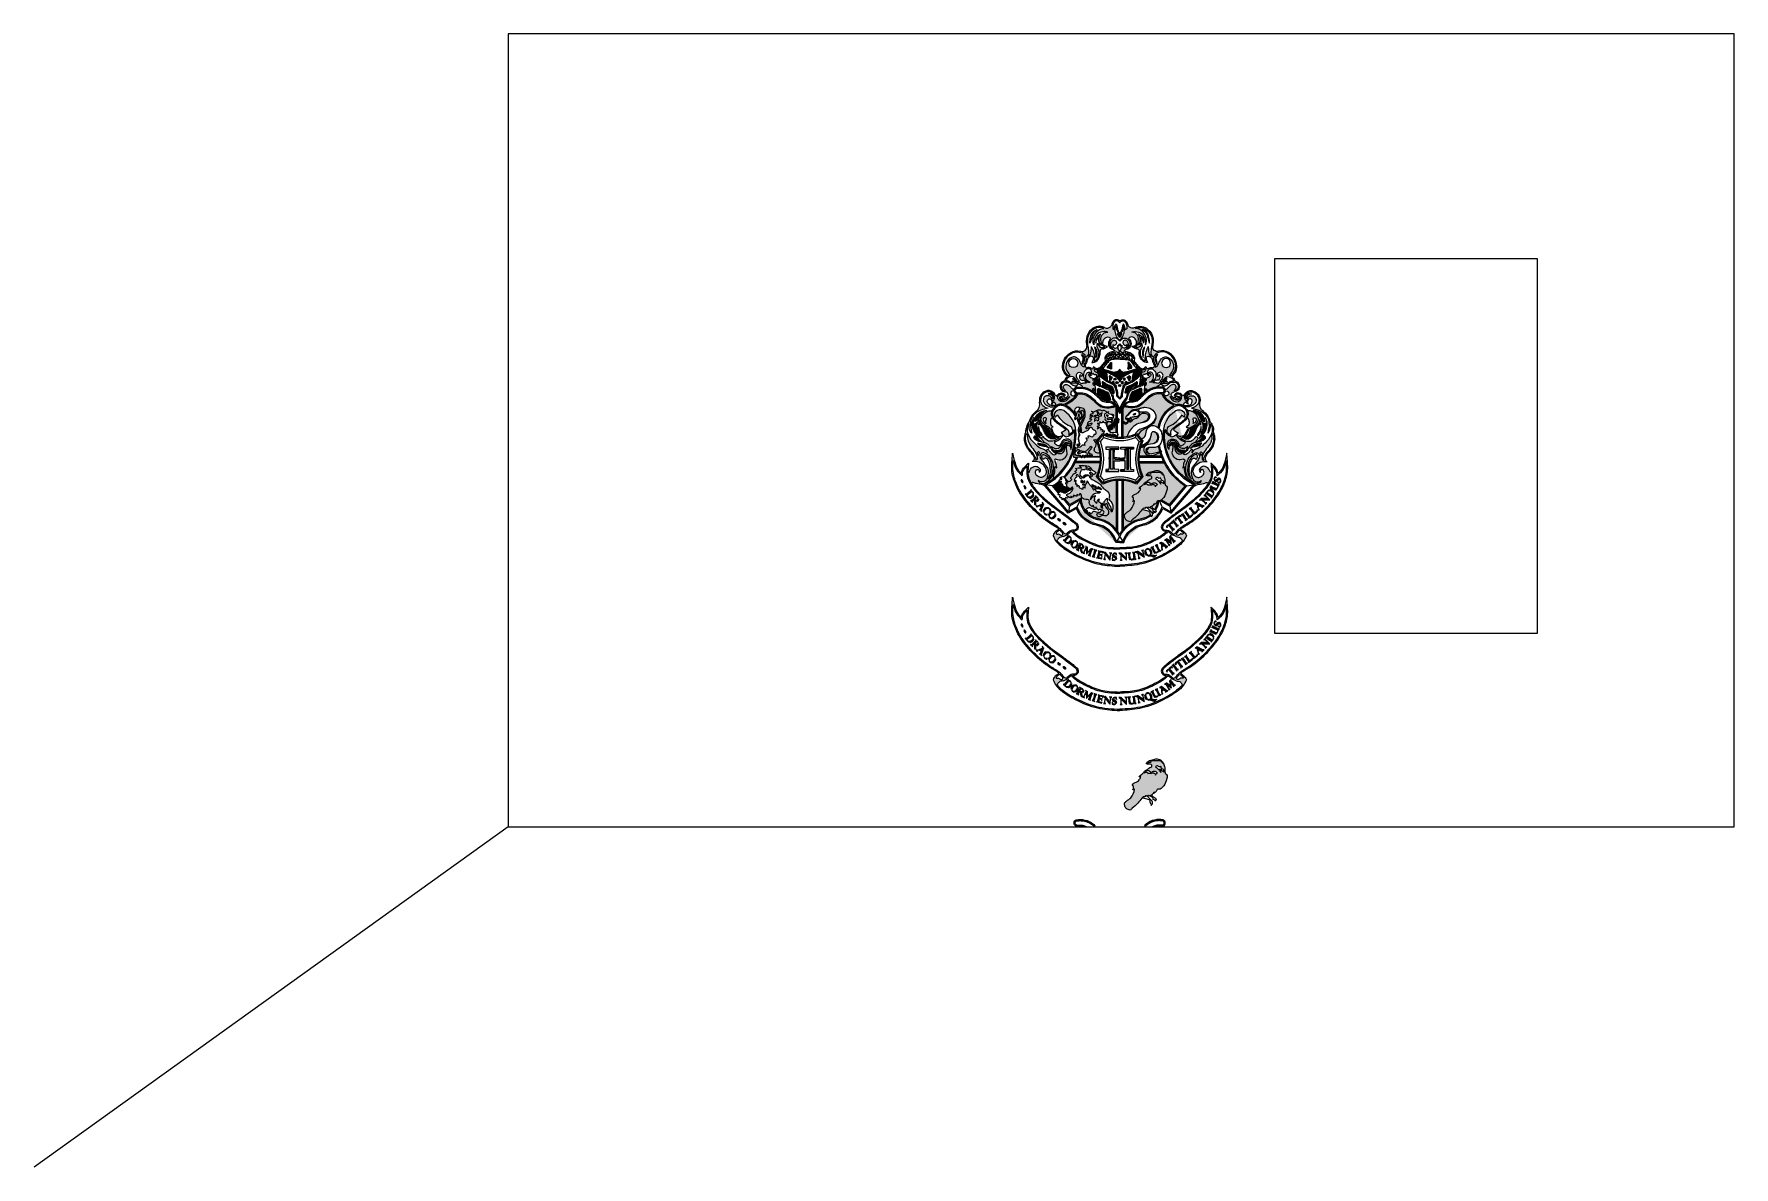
# Paper-space layout 'Sheet1' of a CAD drawing. Header units: inches. Extents: x -6.6 to 17, y -4.7 to 11.
# The model-space entities are those that its viewports show. They can reach past a viewport. Long polylines and large blocks are cut down to what shows.
import ezdxf

# ---------------------------------------------------------------- set-up
doc = ezdxf.new("R2010")
doc.units = ezdxf.units.IN
doc.header["$MEASUREMENT"] = 0
doc.layers.get('Defpoints').update_dxf_attribs({"color": 30})
doc.layers.add('CUT', color=1, linetype='Continuous')
doc.layers.add('ETCH', color=5, linetype='Continuous')
picture_1 = doc.add_image_def('image1.jpg', size_in_pixel=(1750, 2500))

# ---------------------------------------------------------------- blocks, each defined once
blk = doc.blocks.new('Banner_Half')
at = {"layer": 'ETCH', "true_color": 0x939598}
h = blk.add_hatch(color=252, dxfattribs=at)
h.dxf.hatch_style = 1
edge = h.paths.add_edge_path()
edge.add_spline(control_points=[(-0.87, -0.898), (-0.863, -0.886), (-0.849, -0.866), (-0.817, -0.846), (-0.79, -0.849), (-0.781, -0.844)], knot_values=[0.029099, 0.029099, 0.029099, 0.029099, 0.069815, 0.104429, 0.138162, 0.138162, 0.138162, 0.138162], degree=3, periodic=0)
edge.add_line((-0.781, -0.844), (-0.732, -0.82))
edge.add_spline(control_points=[(-0.732, -0.82), (-0.732, -0.819), (-0.731, -0.819), (-0.714, -0.809), (-0.704, -0.798), (-0.685, -0.782), (-0.677, -0.776), (-0.669, -0.773)], knot_values=[1.249938, 1.249938, 1.249938, 1.249938, 1.251156, 1.251156, 1.292875, 1.292875, 1.326919, 1.326919, 1.326919, 1.326919], degree=3, periodic=0)
edge.add_spline(control_points=[(-0.669, -0.773), (-0.655, -0.788), (-0.605, -0.839), (-0.471, -0.91), (-0.307, -0.987), (-0.135, -1.013), (-0.041, -1.015), (0, -1.016)], knot_values=[0.007861, 0.007861, 0.007861, 0.007861, 0.069686, 0.21992, 0.456531, 0.613283, 0.736798, 0.736798, 0.736798, 0.736798], degree=3, periodic=0)
edge.add_line((0, -1.016), (0, -1))
edge.add_spline(control_points=[(0, -1), (-0.079, -0.999), (-0.157, -0.996), (-0.31, -0.964), (-0.383, -0.934), (-0.494, -0.879), (-0.533, -0.86), (-0.599, -0.819), (-0.624, -0.796), (-0.65, -0.77)], knot_values=[0.018685, 0.018685, 0.018685, 0.018685, 0.255636, 0.255636, 0.497236, 0.497236, 0.62629, 0.62629, 0.736659, 0.736659, 0.736659, 0.736659], degree=3, periodic=0)
edge.add_spline(control_points=[(-0.65, -0.77), (-0.644, -0.77), (-0.637, -0.77), (-0.611, -0.768), (-0.592, -0.755), (-0.574, -0.721), (-0.574, -0.699), (-0.593, -0.665), (-0.608, -0.652), (-0.639, -0.626), (-0.656, -0.613), (-0.718, -0.565), (-0.763, -0.532), (-0.938, -0.404), (-1.071, -0.306), (-1.213, -0.132), (-1.245, -0.083), (-1.277, 0.02), (-1.274, 0.075), (-1.269, 0.134), (-1.268, 0.148), (-1.267, 0.162), (-1.265, 0.176)], knot_values=[-0.040112, -0.040112, -0.040112, -0.040112, -0.019267, -0.019267, 0.021197, 0.021197, 0.061662, 0.061662, 0.112151, 0.112151, 0.180055, 0.180055, 0.349027, 0.349027, 0.836988, 0.836988, 1.010387, 1.010387, 1.183787, 1.183787, 1.183787, 1.223899, 1.223899, 1.223899, 1.223899], degree=3, periodic=0)
edge.add_spline(control_points=[(-1.265, 0.176), (-1.275, 0.166), (-1.285, 0.157), (-1.295, 0.147), (-1.313, 0.13), (-1.333, 0.112), (-1.356, 0.071), (-1.361, 0.052), (-1.364, 0.033)], knot_values=[0.028493, 0.028493, 0.028493, 0.028493, 0.069956, 0.069956, 0.069956, 0.14248, 0.14248, 0.196786, 0.196786, 0.196786, 0.196786], degree=3, periodic=0)
edge.add_spline(control_points=[(-1.364, 0.033), (-1.379, 0.046), (-1.392, 0.06), (-1.435, 0.114), (-1.449, 0.163), (-1.462, 0.217), (-1.468, 0.241), (-1.475, 0.267), (-1.481, 0.293), (-1.482, 0.3), (-1.484, 0.307), (-1.486, 0.315)], knot_values=[-0.0941, -0.0941, -0.0941, -0.0941, -0.034024, -0.034024, 0.127324, 0.127324, 0.127324, 0.201623, 0.201623, 0.201623, 0.221424, 0.221424, 0.221424, 0.221424], degree=3, periodic=0)
edge.add_spline(control_points=[(-1.486, 0.315), (-1.486, 0.307), (-1.487, 0.3), (-1.487, 0.292), (-1.489, 0.266), (-1.491, 0.24), (-1.493, 0.214), (-1.496, 0.177), (-1.499, 0.14), (-1.496, 0.037), (-1.48, -0.029), (-1.422, -0.183), (-1.372, -0.266), (-1.252, -0.418), (-1.184, -0.487), (-1.076, -0.581), (-1.038, -0.611), (-0.958, -0.667), (-0.913, -0.691), (-0.863, -0.724), (-0.853, -0.732), (-0.843, -0.74)], knot_values=[1.455548, 1.455548, 1.455548, 1.455548, 1.478176, 1.478176, 1.478176, 1.557158, 1.557158, 1.557158, 1.666929, 1.666929, 1.859729, 1.859729, 2.1454, 2.1454, 2.43107, 2.43107, 2.573905, 2.573905, 2.71674, 2.71674, 2.758673, 2.758673, 2.758673, 2.758673], degree=3, periodic=0)
edge.add_spline(control_points=[(-0.843, -0.74), (-0.85, -0.746), (-0.859, -0.752), (-0.877, -0.766), (-0.886, -0.771), (-0.893, -0.78)], knot_values=[0.010803, 0.010803, 0.010803, 0.010803, 0.042554, 0.042554, 0.063994, 0.063994, 0.063994, 0.063994], degree=3, periodic=0)
edge.add_spline(control_points=[(-0.893, -0.78), (-0.903, -0.79), (-0.913, -0.802), (-0.925, -0.83)], knot_values=[0.063994, 0.063994, 0.063994, 0.063994, 0.093266, 0.093266, 0.093266, 0.093266], degree=3, periodic=0)
edge.add_spline(control_points=[(-0.925, -0.83), (-0.912, -0.859), (-0.881, -0.921), (-0.771, -1.015), (-0.583, -1.127), (-0.328, -1.232), (-0.128, -1.248), (-0.037, -1.255)], knot_values=[0.035208, 0.035208, 0.035208, 0.035208, 0.126982, 0.244449, 0.458869, 0.786038, 1.058626, 1.058626, 1.058626, 1.058626], degree=3, periodic=0)
edge.add_line((-0.037, -1.255), (0, -1.255))
edge.add_line((0, -1.255), (0, -1.239))
edge.add_line((0, -1.239), (-0.035, -1.239))
edge.add_spline(control_points=[(-0.035, -1.239), (-0.149, -1.23), (-0.261, -1.22), (-0.455, -1.163), (-0.539, -1.126), (-0.658, -1.063), (-0.697, -1.04), (-0.772, -0.99), (-0.809, -0.963), (-0.851, -0.922), (-0.861, -0.91), (-0.87, -0.898)], knot_values=[0.122981, 0.122981, 0.122981, 0.122981, 0.46406, 0.46406, 0.736996, 0.736996, 0.873464, 0.873464, 1.009932, 1.009932, 1.058626, 1.058626, 1.058626, 1.058626], degree=3, periodic=0)
edge = h.paths.add_edge_path(flags=16)
edge.add_spline(control_points=[(-0.798, -0.826), (-0.804, -0.827), (-0.823, -0.827), (-0.842, -0.8), (-0.867, -0.813), (-0.894, -0.798), (-0.864, -0.776), (-0.847, -0.763), (-0.842, -0.76)], knot_values=[0.022755, 0.022755, 0.022755, 0.022755, 0.039305, 0.07617, 0.099055, 0.112882, 0.151903, 0.169967, 0.169967, 0.169967, 0.169967], degree=3, periodic=0)
edge.add_arc((-0.833, -0.772), 0.0156, 40.5427, 126.9336, ccw=False)
edge.add_spline(control_points=[(-0.821, -0.762), (-0.821, -0.762), (-0.821, -0.762), (-0.814, -0.771), (-0.806, -0.781), (-0.795, -0.794), (-0.793, -0.797), (-0.79, -0.8)], knot_values=[1.372858, 1.372858, 1.372858, 1.372858, 1.373342, 1.373342, 1.411515, 1.411515, 1.421619, 1.421619, 1.421619, 1.421619], degree=3, periodic=0)
edge.add_arc((-0.802, -0.81), 0.0156, -76.8557, 43.0533, ccw=False)
edge = h.paths.add_edge_path(flags=16)
edge.add_spline(control_points=[(-1.284, 0.135), (-1.288, 0.089), (-1.299, -0.045), (-1.076, -0.348), (-0.802, -0.514), (-0.613, -0.668), (-0.579, -0.71), (-0.613, -0.76), (-0.675, -0.746), (-0.71, -0.785), (-0.75, -0.814), (-0.782, -0.79), (-0.823, -0.723), (-0.982, -0.641), (-1.164, -0.49), (-1.331, -0.306), (-1.44, -0.112), (-1.489, 0.058), (-1.481, 0.172), (-1.477, 0.213)], knot_values=[0, 0, 0, 0, 0.136132, 0.396086, 1.050002, 1.094945, 1.143349, 1.192749, 1.229574, 1.31501, 1.338674, 1.360198, 1.422564, 1.57842, 1.870096, 2.139112, 2.316194, 2.534058, 2.657062, 2.657062, 2.657062, 2.657062], degree=3, periodic=0)
edge.add_spline(control_points=[(-1.477, 0.213), (-1.466, 0.169), (-1.446, 0.086), (-1.383, 0.028), (-1.353, 0.001)], knot_values=[0, 0, 0, 0, 0.132271, 0.250858, 0.250858, 0.250858, 0.250858], degree=3, periodic=0)
edge.add_spline(control_points=[(-1.353, 0.001), (-1.35, 0.027), (-1.343, 0.08), (-1.304, 0.117), (-1.284, 0.135)], knot_values=[0, 0, 0, 0, 0.076436, 0.155323, 0.155323, 0.155323, 0.155323], degree=3, periodic=0)
at = {"layer": 'CUT'}
blk.add_line((-0.037, -1.255), (0, -1.255), dxfattribs=at)
for points, knots in [([(-0.843, -0.74), (-0.853, -0.732), (-0.863, -0.724), (-0.913, -0.691), (-0.958, -0.667), (-1.038, -0.611), (-1.076, -0.581), (-1.184, -0.487), (-1.252, -0.418), (-1.372, -0.266), (-1.422, -0.183), (-1.48, -0.029), (-1.496, 0.037), (-1.499, 0.14), (-1.496, 0.177), (-1.493, 0.214), (-1.491, 0.24), (-1.489, 0.266), (-1.487, 0.292), (-1.487, 0.3), (-1.486, 0.307), (-1.486, 0.315)], [1.455548, 1.455548, 1.455548, 1.455548, 1.49748, 1.49748, 1.640315, 1.640315, 1.78315, 1.78315, 2.068821, 2.068821, 2.354491, 2.354491, 2.547291, 2.547291, 2.657062, 2.657062, 2.657062, 2.736044, 2.736044, 2.736044, 2.758673, 2.758673, 2.758673, 2.758673]), ([(-1.486, 0.315), (-1.484, 0.307), (-1.482, 0.3), (-1.481, 0.293), (-1.475, 0.267), (-1.468, 0.241), (-1.462, 0.217), (-1.449, 0.163), (-1.435, 0.114), (-1.392, 0.06), (-1.379, 0.046), (-1.364, 0.033)], [-0.0941001, -0.0941001, -0.0941001, -0.0941001, -0.074299, -0.074299, -0.074299, 0, 0, 0, 0.1613475, 0.1613475, 0.2214242, 0.2214242, 0.2214242, 0.2214242]), ([(-1.364, 0.033), (-1.361, 0.052), (-1.356, 0.071), (-1.333, 0.112), (-1.313, 0.13), (-1.295, 0.147), (-1.285, 0.157), (-1.275, 0.166), (-1.265, 0.176)], [0.0284929, 0.0284929, 0.0284929, 0.0284929, 0.0827989, 0.0827989, 0.1553231, 0.1553231, 0.1553231, 0.1967864, 0.1967864, 0.1967864, 0.1967864]), ([(-1.265, 0.176), (-1.267, 0.162), (-1.268, 0.148), (-1.269, 0.134), (-1.271, 0.107), (-1.273, 0.081), (-1.273, 0.055)], [-0.0401118, -0.0401118, -0.0401118, -0.0401118, 0, 0, 0, 0.0795493, 0.0795493, 0.0795493, 0.0795493]), ([(-1.22, -0.117), (-1.207, -0.138), (-1.192, -0.158), (-1.071, -0.306), (-0.938, -0.404), (-0.763, -0.532), (-0.718, -0.565), (-0.656, -0.613), (-0.639, -0.626), (-0.608, -0.652), (-0.593, -0.665), (-0.574, -0.699), (-0.574, -0.721), (-0.592, -0.755), (-0.611, -0.768), (-0.637, -0.77), (-0.644, -0.77), (-0.65, -0.77)], [0.2726129, 0.2726129, 0.2726129, 0.2726129, 0.3467989, 0.3467989, 0.8347601, 0.8347601, 1.0037313, 1.0037313, 1.0716357, 1.0716357, 1.122125, 1.122125, 1.1625894, 1.1625894, 1.2030537, 1.2030537, 1.2238985, 1.2238985, 1.2238985, 1.2238985]), ([(-0.843, -0.74), (-0.85, -0.746), (-0.859, -0.752), (-0.877, -0.766), (-0.886, -0.771), (-0.893, -0.78), (-0.903, -0.79), (-0.913, -0.802), (-0.925, -0.83)], [0.01080302, 0.01080302, 0.01080302, 0.01080302, 0.04255394, 0.04255394, 0.06399388, 0.06399388, 0.06399388, 0.09326619, 0.09326619, 0.09326619, 0.09326619]), ([(-0.925, -0.83), (-0.912, -0.859), (-0.881, -0.921), (-0.771, -1.015), (-0.583, -1.127), (-0.328, -1.232), (-0.128, -1.248), (-0.037, -1.255)], [0.035208, 0.035208, 0.035208, 0.035208, 0.126982, 0.244449, 0.458869, 0.786038, 1.058626, 1.058626, 1.058626, 1.058626]), ([(-0.65, -0.77), (-0.624, -0.796), (-0.599, -0.819), (-0.533, -0.86), (-0.494, -0.879), (-0.383, -0.934), (-0.31, -0.964), (-0.157, -0.996), (-0.079, -0.999), (0, -1)], [0.018685, 0.018685, 0.018685, 0.018685, 0.1290544, 0.1290544, 0.2581087, 0.2581087, 0.4997078, 0.4997078, 0.7366593, 0.7366593, 0.7366593, 0.7366593])]:
    blk.add_open_spline(points, degree=3, knots=knots, dxfattribs=at)
at = {"layer": 'Defpoints'}
for p, q in [((-0.694, -0.821), (-0.777, -0.92)), ((-0.46, -1.101), (-0.413, -0.993)), ((0, -1), (0, -1.255))]:
    blk.add_line(p, q, dxfattribs=at)
blk.add_arc((-0.017, 0.007), 1.134, 230.6646, 269.3207, dxfattribs=at)
for points, knots in [([(-0.719, -0.778), (-0.765, -0.731), (-0.808, -0.693), (-0.914, -0.621), (-0.971, -0.582), (-1.077, -0.499), (-1.129, -0.456), (-1.228, -0.361), (-1.275, -0.309), (-1.355, -0.185), (-1.385, -0.116), (-1.415, -0.049)], [0, 0, 0, 0, 0.196829, 0.196829, 0.393658, 0.393658, 0.590488, 0.590488, 0.787317, 0.787317, 1.004803, 1.004803, 1.004803, 1.004803]), ([(-0.648, -0.708), (-0.684, -0.671), (-0.725, -0.632), (-0.812, -0.568), (-0.856, -0.541), (-0.937, -0.482), (-0.976, -0.451), (-1.09, -0.357), (-1.16, -0.293), (-1.257, -0.158), (-1.289, -0.085), (-1.323, -0.009)], [0, 0, 0, 0, 0.154453, 0.154453, 0.308906, 0.308906, 0.463359, 0.463359, 0.756092, 0.756092, 1.004803, 1.004803, 1.004803, 1.004803]), ([(-0.815, -0.859), (-0.786, -0.9), (-0.733, -0.937), (-0.582, -1.033), (-0.477, -1.084), (-0.265, -1.15), (-0.154, -1.163), (-0.033, -1.172), (-0.032, -1.172), (-0.03, -1.172)], [0.1229814, 0.1229814, 0.1229814, 0.1229814, 0.3342944, 0.3342944, 0.6941552, 0.6941552, 1.054016, 1.054016, 1.0586264, 1.0586264, 1.0586264, 1.0586264]), ([(-0.717, -0.819), (-0.676, -0.862), (-0.62, -0.905), (-0.496, -0.974), (-0.425, -1.007), (-0.27, -1.06), (-0.187, -1.074), (-0.071, -1.082), (-0.035, -1.082), (-0.001, -1.083)], [0.007861, 0.007861, 0.007861, 0.007861, 0.1779071, 0.1779071, 0.406181, 0.406181, 0.634455, 0.634455, 0.7367979, 0.7367979, 0.7367979, 0.7367979])]:
    blk.add_open_spline(points, degree=3, knots=knots, dxfattribs=at)
blk.add_spline([(-0.683, -0.743), (-0.756, -0.673), (-0.905, -0.567), (-1.038, -0.465), (-1.265, -0.231), (-1.369, -0.029)], degree=3, dxfattribs=at)
at = {"layer": 'ETCH'}
for p, q in [((-0.781, -0.844), (-0.732, -0.82)), ((-0.035, -1.239), (0, -1.239))]:
    blk.add_line(p, q, dxfattribs=at)
for centre, start, end in [((-0.833, -0.772), 40.5427, 126.9336), ((-0.802, -0.81), 283.1443, 43.0533)]:
    blk.add_arc(centre, 0.0156, start, end, dxfattribs=at)
for points in [[(-1.284, 0.135), (-1.284, -0.001), (-1.154, -0.226), (-0.648, -0.639), (-0.614, -0.669), (-0.591, -0.711), (-0.62, -0.752), (-0.656, -0.754), (-0.729, -0.798), (-0.75, -0.809), (-0.769, -0.798), (-0.81, -0.751), (-0.937, -0.66), (-1.165, -0.479), (-1.341, -0.276), (-1.428, -0.121), (-1.481, 0.09), (-1.477, 0.213)], [(-1.477, 0.213), (-1.433, 0.088), (-1.353, 0.001)], [(-1.353, 0.001), (-1.335, 0.075), (-1.284, 0.135)]]:
    blk.add_spline(points, degree=3, dxfattribs=at)
for points, knots in [([(-1.273, 0.055), (-1.273, 0.025), (-1.27, -0.004), (-1.252, -0.061), (-1.238, -0.089), (-1.22, -0.117)], [0.0795493, 0.0795493, 0.0795493, 0.0795493, 0.1733995, 0.1733995, 0.2726129, 0.2726129, 0.2726129, 0.2726129]), ([(-0.842, -0.76), (-0.847, -0.763), (-0.864, -0.776), (-0.894, -0.798), (-0.867, -0.813), (-0.842, -0.8), (-0.823, -0.827), (-0.804, -0.827), (-0.798, -0.826)], [0.022755, 0.022755, 0.022755, 0.022755, 0.0408195, 0.0798403, 0.0936673, 0.1165529, 0.1534172, 0.1699674, 0.1699674, 0.1699674, 0.1699674]), ([(-0.781, -0.844), (-0.79, -0.849), (-0.817, -0.846), (-0.849, -0.866), (-0.863, -0.886), (-0.87, -0.898)], [0.0290986, 0.0290986, 0.0290986, 0.0290986, 0.0628309, 0.0974451, 0.1381617, 0.1381617, 0.1381617, 0.1381617]), ([(-0.87, -0.898), (-0.861, -0.91), (-0.851, -0.922), (-0.809, -0.963), (-0.772, -0.99), (-0.697, -1.04), (-0.658, -1.063), (-0.539, -1.126), (-0.455, -1.163), (-0.261, -1.22), (-0.149, -1.23), (-0.035, -1.239)], [0.1229814, 0.1229814, 0.1229814, 0.1229814, 0.1716763, 0.1716763, 0.3081441, 0.3081441, 0.444612, 0.444612, 0.7175477, 0.7175477, 1.0586264, 1.0586264, 1.0586264, 1.0586264]), ([(-0.79, -0.8), (-0.793, -0.797), (-0.795, -0.794), (-0.806, -0.781), (-0.814, -0.771), (-0.821, -0.762), (-0.821, -0.762), (-0.821, -0.762)], [1.37285779, 1.37285779, 1.37285779, 1.37285779, 1.38296133, 1.38296133, 1.42113419, 1.42113419, 1.42161889, 1.42161889, 1.42161889, 1.42161889]), ([(-0.669, -0.773), (-0.677, -0.776), (-0.685, -0.782), (-0.704, -0.798), (-0.714, -0.809), (-0.731, -0.819), (-0.732, -0.819), (-0.732, -0.82)], [1.2499385, 1.2499385, 1.2499385, 1.2499385, 1.28398248, 1.28398248, 1.32570205, 1.32570205, 1.32691945, 1.32691945, 1.32691945, 1.32691945]), ([(-0.669, -0.773), (-0.655, -0.788), (-0.605, -0.839), (-0.471, -0.91), (-0.307, -0.987), (-0.135, -1.013), (-0.041, -1.015), (0, -1.016)], [0.007861, 0.007861, 0.007861, 0.007861, 0.0696862, 0.2199198, 0.4565307, 0.6132832, 0.7367979, 0.7367979, 0.7367979, 0.7367979])]:
    blk.add_open_spline(points, degree=3, knots=knots, dxfattribs=at)
blk = doc.blocks.new('H')
at = {"layer": 'ETCH', "true_color": 0x000000}
h = blk.add_hatch(color=18, dxfattribs=at)
h.dxf.hatch_style = 1
h.paths.add_polyline_path([(-0.083, 0.109), (-0.009, 0.109), (-0.009, 0.119), (-0.123, 0.119), (-0.123, 0.103), (-0.095, 0.098), (-0.093, 0.087), (-0.093, 0.086), (-0.093, 0.075), (-0.092, 0.063), (-0.092, 0.059), (-0.092, 0.049), (-0.092, 0.013)])
h.paths.add_polyline_path([(0.055, 0.109), (0.123, 0.109), (0.123, 0.119), (0.009, 0.119), (0.009, 0.103), (0.046, 0.098), (0.046, 0.095), (0.047, 0.083), (0.047, 0.078), (0.048, 0.065), (0.049, 0.054), (0.049, 0.047), (0.048, 0.037), (0.048, 0.026)])
h.paths.add_polyline_path([(0.048, 0.026), (0.046, 0.025), (0.036, 0.024), (0.025, 0.024), (0.012, 0.023), (0, 0.023), (-0.012, 0.023), (-0.025, 0.024), (-0.036, 0.024), (-0.046, 0.025), (-0.048, 0.026), (-0.04, 0.013), (0.04, 0.013)])
h.paths.add_polyline_path([(-0.095, -0.074), (-0.123, -0.079), (-0.123, -0.087), (-0.103, -0.087)])
h.paths.add_polyline_path([(0.046, -0.074), (0.009, -0.079), (0.009, -0.087), (0.038, -0.087)])
at = {"layer": 'ETCH', "true_color": 0x939598}
h = blk.add_hatch(color=252, dxfattribs=at)
h.dxf.hatch_style = 1
h.paths.add_polyline_path([(-0.048, 0.065), (-0.047, 0.078), (-0.047, 0.083), (-0.046, 0.095), (-0.046, 0.098), (-0.009, 0.103), (-0.009, 0.109), (-0.083, 0.109), (-0.092, 0.013), (-0.092, 0), (-0.092, -0.005), (-0.092, -0.017), (-0.092, -0.03), (-0.093, -0.038), (-0.093, -0.05), (-0.094, -0.061), (-0.095, -0.07), (-0.095, -0.074), (-0.103, -0.087), (-0.123, -0.087), (-0.123, -0.095), (-0.009, -0.095), (-0.009, -0.079), (-0.046, -0.074), (-0.047, -0.067), (-0.048, -0.053), (-0.048, -0.046), (-0.048, -0.035), (-0.049, -0.024), (-0.049, -0.013), (-0.048, -0.001), (-0.048, 0), (0, 0), (0.048, 0), (0.048, -0.001), (0.049, -0.013), (0.049, -0.024), (0.048, -0.035), (0.048, -0.046), (0.048, -0.053), (0.047, -0.067), (0.046, -0.074), (0.038, -0.087), (0.009, -0.087), (0.009, -0.095), (0.123, -0.095), (0.123, -0.079), (0.095, -0.074), (0.095, -0.07), (0.094, -0.061), (0.093, -0.05), (0.093, -0.038), (0.092, -0.03), (0.092, -0.017), (0.092, -0.005), (0.092, 0), (0.092, 0.049), (0.092, 0.059), (0.092, 0.063), (0.093, 0.075), (0.093, 0.086), (0.093, 0.087), (0.095, 0.098), (0.123, 0.103), (0.123, 0.109), (0.055, 0.109), (0.048, 0.026), (0.04, 0.013), (-0.04, 0.013), (-0.048, 0.026), (-0.048, 0.037), (-0.049, 0.047), (-0.049, 0.054)])
h.paths.add_polyline_path([(-0.062, -0.074), (-0.077, -0.074), (-0.077, 0.098), (-0.062, 0.098)], flags=16)
h.paths.add_polyline_path([(0.062, 0.098), (0.077, 0.098), (0.077, -0.074), (0.062, -0.074)], flags=16)
at = {"layer": 'ETCH'}
for p, q in [((-0.092, 0.013), (-0.083, 0.109)), ((-0.083, 0.109), (-0.009, 0.109)), ((-0.04, 0.013), (-0.048, 0.026)), ((-0.04, 0.013), (0.04, 0.013)), ((0.04, 0.013), (0.048, 0.026)), ((0.048, 0.026), (0.055, 0.109)), ((0.055, 0.109), (0.123, 0.109)), ((-0.123, -0.087), (-0.103, -0.087)), ((-0.103, -0.087), (-0.095, -0.074)), ((0.009, -0.087), (0.038, -0.087)), ((0.038, -0.087), (0.046, -0.074))]:
    blk.add_line(p, q, dxfattribs=at)
at = {"layer": 'ETCH', "color": 5, "lineweight": 0}
for points in [[(0, 0.023), (-0.012, 0.023), (-0.025, 0.024), (-0.036, 0.024), (-0.046, 0.025), (-0.048, 0.026), (-0.048, 0.037), (-0.049, 0.047), (-0.049, 0.054), (-0.048, 0.065), (-0.047, 0.078), (-0.047, 0.083), (-0.046, 0.095), (-0.046, 0.098), (-0.009, 0.103), (-0.009, 0.119), (-0.123, 0.119), (-0.123, 0.103), (-0.095, 0.098), (-0.093, 0.087), (-0.093, 0.086), (-0.093, 0.075), (-0.092, 0.063), (-0.092, 0.059), (-0.092, 0.049), (-0.092, 0), (-0.092, -0.005), (-0.092, -0.017), (-0.092, -0.03), (-0.093, -0.038), (-0.093, -0.05), (-0.094, -0.061), (-0.095, -0.07), (-0.095, -0.074), (-0.123, -0.079), (-0.123, -0.095), (-0.009, -0.095), (-0.009, -0.079), (-0.046, -0.074), (-0.047, -0.067), (-0.048, -0.053), (-0.048, -0.046), (-0.048, -0.035), (-0.049, -0.024), (-0.049, -0.013), (-0.048, -0.001), (-0.048, 0), (0, 0)], [(0, 0.023), (0.012, 0.023), (0.025, 0.024), (0.036, 0.024), (0.046, 0.025), (0.048, 0.026), (0.048, 0.037), (0.049, 0.047), (0.049, 0.054), (0.048, 0.065), (0.047, 0.078), (0.047, 0.083), (0.046, 0.095), (0.046, 0.098), (0.009, 0.103), (0.009, 0.119), (0.123, 0.119), (0.123, 0.103), (0.095, 0.098), (0.093, 0.087), (0.093, 0.086), (0.093, 0.075), (0.092, 0.063), (0.092, 0.059), (0.092, 0.049), (0.092, 0), (0.092, -0.005), (0.092, -0.017), (0.092, -0.03), (0.093, -0.038), (0.093, -0.05), (0.094, -0.061), (0.095, -0.07), (0.095, -0.074), (0.123, -0.079), (0.123, -0.095), (0.009, -0.095), (0.009, -0.079), (0.046, -0.074), (0.047, -0.067), (0.048, -0.053), (0.048, -0.046), (0.048, -0.035), (0.049, -0.024), (0.049, -0.013), (0.048, -0.001), (0.048, 0), (0, 0)]]:
    blk.add_lwpolyline(points, dxfattribs=at)
at = {"layer": 'ETCH'}
for points in [[(-0.077, 0.098), (-0.062, 0.098), (-0.062, -0.074), (-0.077, -0.074)], [(0.077, 0.098), (0.062, 0.098), (0.062, -0.074), (0.077, -0.074)]]:
    blk.add_lwpolyline(points, close=True, dxfattribs=at)
blk = doc.blocks.new('HBase')
at = {"layer": 'ETCH', "true_color": 0x939598}
h = blk.add_hatch(color=252, dxfattribs=at)
h.dxf.hatch_style = 1
h.paths.add_polyline_path([(-0.322, -0.036, -0.221225), (-0.322, -0.531), (-0.232, -0.635, -0.225597), (0.232, -0.635), (0.322, -0.531, -0.221225), (0.322, -0.036), (0.232, 0.068, -0.225597), (-0.232, 0.068)])
h.paths.add_polyline_path([(-0.228, 0.049, 0.214413), (0.228, 0.049), (0.304, -0.038, 0.212345), (0.304, -0.529), (0.228, -0.616, 0.214413), (-0.228, -0.616), (-0.304, -0.529, 0.212345), (-0.304, -0.038)], flags=16)
h.paths.add_polyline_path([(-0.219, 0.011, 0.193768), (0.219, 0.011), (0.268, -0.044, 0.195795), (0.268, -0.523), (0.219, -0.578, 0.193768), (-0.219, -0.578), (-0.268, -0.523, 0.195795), (-0.268, -0.044)], flags=0)
h = blk.add_hatch(color=252, dxfattribs=at)
h.dxf.hatch_style = 1
h.paths.add_polyline_path([(0.268, -0.523), (0.219, -0.578, 0.193768), (-0.219, -0.578), (-0.228, -0.616, -0.214413), (0.228, -0.616), (0.304, -0.529, -0.212345), (0.304, -0.038), (0.228, 0.049), (0.219, 0.011), (0.268, -0.044, 0.195795)])
at = {"layer": 'ETCH'}
for p, q in [((-0.219, 0.011), (-0.228, 0.049)), ((0.219, 0.011), (0.228, 0.049)), ((-0.268, -0.044), (-0.304, -0.038)), ((0.268, -0.044), (0.304, -0.038)), ((-0.268, -0.523), (-0.304, -0.529)), ((-0.219, -0.578), (-0.228, -0.616)), ((0.219, -0.578), (0.228, -0.616)), ((0.268, -0.523), (0.304, -0.529))]:
    blk.add_line(p, q, dxfattribs=at)
for points in [[(0.232, -0.635, 0.225597), (-0.232, -0.635), (-0.322, -0.531, 0.221225), (-0.322, -0.036), (-0.232, 0.068, 0.225597), (0.232, 0.068), (0.322, -0.036, 0.221225), (0.322, -0.531)], [(0.228, -0.616, 0.214413), (-0.228, -0.616), (-0.304, -0.529, 0.212345), (-0.304, -0.038), (-0.228, 0.049, 0.214413), (0.228, 0.049), (0.304, -0.038, 0.212345), (0.304, -0.529)], [(0.219, -0.578, 0.193768), (-0.219, -0.578), (-0.268, -0.523, 0.195795), (-0.268, -0.044), (-0.219, 0.011, 0.193768), (0.219, 0.011), (0.268, -0.044, 0.195795), (0.268, -0.523)]]:
    blk.add_lwpolyline(points, format="xyb", close=True, dxfattribs=at)
blk = doc.blocks.new('Tracery_Half')
at = {"layer": 'ETCH', "true_color": 0x939598}
h = blk.add_hatch(color=252, dxfattribs=at)
h.dxf.hatch_style = 1
edge = h.paths.add_edge_path()
edge.add_spline(control_points=[(-0.254, 0.734), (-0.264, 0.749), (-0.287, 0.784), (-0.286, 0.844), (-0.268, 0.878), (-0.261, 0.891)], knot_values=[0, 0, 0, 0, 0.051105, 0.123398, 0.16688, 0.16688, 0.16688, 0.16688], degree=3, periodic=0)
edge.add_spline(control_points=[(-0.261, 0.891), (-0.275, 0.883), (-0.308, 0.863), (-0.333, 0.812), (-0.332, 0.775), (-0.332, 0.761)], knot_values=[0, 0, 0, 0, 0.046957, 0.114779, 0.15673, 0.15673, 0.15673, 0.15673], degree=3, periodic=0)
edge.add_spline(control_points=[(-0.332, 0.761), (-0.328, 0.78), (-0.32, 0.811), (-0.301, 0.837), (-0.294, 0.846)], knot_values=[0, 0, 0, 0, 0.058621, 0.094105, 0.094105, 0.094105, 0.094105], degree=3, periodic=0)
edge.add_spline(control_points=[(-0.294, 0.846), (-0.295, 0.829), (-0.297, 0.795), (-0.283, 0.75), (-0.261, 0.738), (-0.254, 0.734)], knot_values=[0, 0, 0, 0, 0.051903, 0.104385, 0.125892, 0.125892, 0.125892, 0.125892], degree=3, periodic=0)
edge = h.paths.add_edge_path()
edge.add_spline(control_points=[(-0.414, 0.761), (-0.408, 0.774), (-0.389, 0.819), (-0.384, 0.901), (-0.333, 0.938), (-0.311, 0.954)], knot_values=[0, 0, 0, 0, 0.042403, 0.14849, 0.225676, 0.225676, 0.225676, 0.225676], degree=3, periodic=0)
edge.add_spline(control_points=[(-0.311, 0.954), (-0.333, 0.945), (-0.381, 0.926), (-0.41, 0.844), (-0.412, 0.789), (-0.414, 0.761)], knot_values=[0, 0, 0, 0, 0.067727, 0.150795, 0.236608, 0.236608, 0.236608, 0.236608], degree=3, periodic=0)
edge = h.paths.add_edge_path()
edge.add_spline(control_points=[(-0.326, 0.565), (-0.323, 0.578), (-0.314, 0.619), (-0.316, 0.676), (-0.342, 0.705), (-0.349, 0.712)], knot_values=[0, 0, 0, 0, 0.039922, 0.12563, 0.155127, 0.155127, 0.155127, 0.155127], degree=3, periodic=0)
edge.add_spline(control_points=[(-0.349, 0.712), (-0.338, 0.687), (-0.331, 0.636), (-0.327, 0.586), (-0.326, 0.565)], knot_values=[0, 0, 0, 0, 0.084582, 0.149131, 0.149131, 0.149131, 0.149131], degree=3, periodic=0)
h = blk.add_hatch(color=252, dxfattribs=at)
h.dxf.hatch_style = 1
edge = h.paths.add_edge_path()
edge.add_spline(control_points=[(-0.037, 0.722), (-0.032, 0.722), (-0.02, 0.721), (-0.006, 0.735), (-0.004, 0.746), (-0.004, 0.752)], knot_values=[0, 0, 0, 0, 0.014763, 0.034461, 0.050368, 0.050368, 0.050368, 0.050368], degree=3, periodic=0)
edge.add_spline(control_points=[(-0.004, 0.752), (-0.008, 0.747), (-0.018, 0.735), (-0.03, 0.727), (-0.037, 0.722)], knot_values=[0, 0, 0, 0, 0.020021, 0.044471, 0.044471, 0.044471, 0.044471], degree=3, periodic=0)
h = blk.add_hatch(color=252, dxfattribs=at)
h.dxf.hatch_style = 1
h.paths.add_polyline_path([(0, 0.874), (-0.014, 0.879), (-0.034, 0.896), (-0.019, 0.868), (0, 0.842)])
h = blk.add_hatch(color=252, dxfattribs=at)
h.dxf.hatch_style = 1
edge = h.paths.add_edge_path()
edge.add_spline(control_points=[(-0.514, 0.468), (-0.514, 0.473), (-0.509, 0.487), (-0.494, 0.511), (-0.488, 0.548), (-0.498, 0.595), (-0.52, 0.604), (-0.53, 0.607)], knot_values=[0, 0, 0, 0, 0.017305, 0.040178, 0.085036, 0.132474, 0.162401, 0.162401, 0.162401, 0.162401], degree=3, periodic=0)
edge.add_spline(control_points=[(-0.53, 0.607), (-0.523, 0.598), (-0.505, 0.577), (-0.504, 0.533), (-0.521, 0.497), (-0.516, 0.476), (-0.514, 0.468)], knot_values=[0, 0, 0, 0, 0.032374, 0.081909, 0.121126, 0.146164, 0.146164, 0.146164, 0.146164], degree=3, periodic=0)
h = blk.add_hatch(color=252, dxfattribs=at)
h.dxf.hatch_style = 1
edge = h.paths.add_edge_path()
edge.add_spline(control_points=[(-0.602, 0.222), (-0.606, 0.228), (-0.615, 0.244), (-0.63, 0.268), (-0.649, 0.272), (-0.656, 0.274)], knot_values=[0, 0, 0, 0, 0.020864, 0.057387, 0.078022, 0.078022, 0.078022, 0.078022], degree=3, periodic=0)
edge.add_spline(control_points=[(-0.656, 0.274), (-0.647, 0.271), (-0.629, 0.245), (-0.651, 0.234), (-0.663, 0.229)], knot_values=[0, 0, 0, 0, 0.030297, 0.061518, 0.061518, 0.061518, 0.061518], degree=3, periodic=0)
edge.add_spline(control_points=[(-0.663, 0.229), (-0.649, 0.229), (-0.629, 0.231), (-0.609, 0.224), (-0.602, 0.222)], knot_values=[0, 0, 0, 0, 0.039629, 0.06118, 0.06118, 0.06118, 0.06118], degree=3, periodic=0)
h = blk.add_hatch(color=252, dxfattribs=at)
h.dxf.hatch_style = 1
edge = h.paths.add_edge_path()
edge.add_spline(control_points=[(-0.923, -0.009), (-0.921, 0.001), (-0.919, 0.024), (-0.933, 0.051), (-0.956, 0.07), (-0.973, 0.058), (-0.985, 0.059), (-0.994, 0.06)], knot_values=[0, 0, 0, 0, 0.02767, 0.070313, 0.090517, 0.101669, 0.126921, 0.126921, 0.126921, 0.126921], degree=3, periodic=0)
edge.add_spline(control_points=[(-0.994, 0.06), (-0.984, 0.058), (-0.96, 0.054), (-0.928, 0.029), (-0.924, 0.003), (-0.923, -0.009)], knot_values=[0, 0, 0, 0, 0.029054, 0.074283, 0.108165, 0.108165, 0.108165, 0.108165], degree=3, periodic=0)
h = blk.add_hatch(color=252, dxfattribs=at)
h.dxf.hatch_style = 1
edge = h.paths.add_edge_path()
edge.add_spline(control_points=[(-0.766, -0.021), (-0.774, -0.025), (-0.793, -0.026), (-0.815, -0.016), (-0.827, 0.004), (-0.817, 0.015), (-0.818, 0.022), (-0.819, 0.027)], knot_values=[0, 0, 0, 0, 0.027128, 0.050509, 0.07265, 0.079502, 0.092423, 0.092423, 0.092423, 0.092423], degree=3, periodic=0)
edge.add_spline(control_points=[(-0.819, 0.027), (-0.824, 0.025), (-0.837, 0.02), (-0.837, -0.008), (-0.816, -0.033), (-0.785, -0.032), (-0.771, -0.024), (-0.766, -0.021)], knot_values=[0, 0, 0, 0, 0.014675, 0.039052, 0.068824, 0.105409, 0.119723, 0.119723, 0.119723, 0.119723], degree=3, periodic=0)
h = blk.add_hatch(color=252, dxfattribs=at)
h.dxf.hatch_style = 1
edge = h.paths.add_edge_path()
edge.add_spline(control_points=[(-1.012, -0.17), (-1.027, -0.171), (-1.078, -0.172), (-1.143, -0.223), (-1.175, -0.271), (-1.183, -0.335), (-1.138, -0.303), (-1.115, -0.282), (-1.1, -0.236), (-1.071, -0.21), (-1.041, -0.183), (-1.022, -0.175), (-1.012, -0.17)], knot_values=[0, 0, 0, 0, 0.044375, 0.151413, 0.2156, 0.2495, 0.277719, 0.333329, 0.358174, 0.41722, 0.44678, 0.478531, 0.478531, 0.478531, 0.478531], degree=3, periodic=0)
at = {"layer": 'ETCH', "true_color": 0x000000}
h = blk.add_hatch(color=18, dxfattribs=at)
h.dxf.hatch_style = 1
edge = h.paths.add_edge_path()
edge.add_spline(control_points=[(-1.1, -0.557), (-1.119, -0.517), (-1.15, -0.454), (-1.157, -0.361), (-1.133, -0.325), (-1.124, -0.31)], knot_values=[0, 0, 0, 0, 0.132444, 0.211537, 0.261791, 0.261791, 0.261791, 0.261791], degree=3, periodic=0)
edge.add_spline(control_points=[(-1.124, -0.31), (-1.136, -0.326), (-1.152, -0.349), (-1.201, -0.362), (-1.2, -0.309), (-1.192, -0.284), (-1.187, -0.27)], knot_values=[0, 0, 0, 0, 0.059886, 0.084287, 0.122913, 0.171736, 0.171736, 0.171736, 0.171736], degree=3, periodic=0)
edge.add_spline(control_points=[(-1.187, -0.27), (-1.196, -0.284), (-1.213, -0.312), (-1.216, -0.37), (-1.203, -0.439), (-1.159, -0.507), (-1.118, -0.541), (-1.1, -0.557)], knot_values=[0, 0, 0, 0, 0.051119, 0.096476, 0.169923, 0.259275, 0.330836, 0.330836, 0.330836, 0.330836], degree=3, periodic=0)
at = {"layer": 'ETCH', "true_color": 0x939598}
h = blk.add_hatch(color=252, dxfattribs=at)
h.dxf.hatch_style = 1
edge = h.paths.add_edge_path()
edge.add_spline(control_points=[(-1.088, -0.522), (-1.085, -0.52), (-1.077, -0.516), (-1.083, -0.495), (-1.1, -0.476), (-1.122, -0.441), (-1.125, -0.41), (-1.126, -0.392)], knot_values=[0, 0, 0, 0, 0.010207, 0.025034, 0.053422, 0.092234, 0.144744, 0.144744, 0.144744, 0.144744], degree=3, periodic=0)
edge.add_spline(control_points=[(-1.126, -0.392), (-1.127, -0.4), (-1.13, -0.426), (-1.122, -0.474), (-1.1, -0.506), (-1.088, -0.522)], knot_values=[0, 0, 0, 0, 0.023056, 0.080021, 0.138728, 0.138728, 0.138728, 0.138728], degree=3, periodic=0)
h = blk.add_hatch(color=252, dxfattribs=at)
h.dxf.hatch_style = 1
edge = h.paths.add_edge_path()
edge.add_spline(control_points=[(-0.886, -0.555), (-0.912, -0.541), (-0.964, -0.515), (-0.97, -0.429), (-1.037, -0.39), (-1.099, -0.358), (-1.108, -0.312), (-1.111, -0.294)], knot_values=[0, 0, 0, 0, 0.083717, 0.16325, 0.223386, 0.305106, 0.357535, 0.357535, 0.357535, 0.357535], degree=3, periodic=0)
edge.add_spline(control_points=[(-1.111, -0.294), (-1.111, -0.305), (-1.111, -0.321), (-1.116, -0.342), (-1.127, -0.357), (-1.125, -0.368), (-1.124, -0.374)], knot_values=[0, 0, 0, 0, 0.03056, 0.04886, 0.065731, 0.081667, 0.081667, 0.081667, 0.081667], degree=3, periodic=0)
edge.add_spline(control_points=[(-1.124, -0.374), (-1.124, -0.37), (-1.122, -0.362), (-1.112, -0.353), (-1.091, -0.378), (-1.065, -0.412), (-1.041, -0.486), (-0.998, -0.546), (-0.932, -0.573), (-0.9, -0.56), (-0.886, -0.555)], knot_values=[0, 0, 0, 0, 0.011967, 0.023009, 0.029925, 0.098854, 0.159682, 0.256156, 0.3141, 0.357167, 0.357167, 0.357167, 0.357167], degree=3, periodic=0)
at = {"layer": 'ETCH', "true_color": 0x000000}
h = blk.add_hatch(color=18, dxfattribs=at)
h.dxf.hatch_style = 1
edge = h.paths.add_edge_path()
edge.add_spline(control_points=[(-1.071, -0.61), (-1.09, -0.598), (-1.12, -0.579), (-1.139, -0.54), (-1.177, -0.512), (-1.2, -0.553), (-1.148, -0.594), (-1.107, -0.604), (-1.08, -0.61)], knot_values=[0, 0, 0, 0, 0.060997, 0.104325, 0.139822, 0.162702, 0.21241, 0.296983, 0.296983, 0.296983, 0.296983], degree=3, periodic=0)
edge.add_spline(control_points=[(-1.08, -0.61), (-1.077, -0.61), (-1.074, -0.61), (-1.071, -0.61)], knot_values=[0, 0, 0, 0, 0.008719, 0.008719, 0.008719, 0.008719], degree=3, periodic=0)
edge = h.paths.add_edge_path(flags=16)
edge.add_spline(control_points=[(-1.137, -0.576), (-1.151, -0.569), (-1.168, -0.558), (-1.174, -0.549), (-1.174, -0.548), (-1.174, -0.547)], knot_values=[0.067487, 0.067487, 0.067487, 0.067487, 0.116552, 0.116552, 0.125823, 0.125823, 0.125823, 0.125823], degree=3, periodic=0)
edge.add_arc((-1.169, -0.545), 0.00538, 61.6958, 197.4535, ccw=False)
edge.add_spline(control_points=[(-1.167, -0.541), (-1.162, -0.544), (-1.156, -0.55), (-1.146, -0.562), (-1.142, -0.569), (-1.137, -0.576)], knot_values=[0.180014, 0.180014, 0.180014, 0.180014, 0.202506, 0.202506, 0.22811, 0.22811, 0.22811, 0.22811], degree=3, periodic=0)
at = {"layer": 'ETCH', "true_color": 0x939598}
h = blk.add_hatch(color=252, dxfattribs=at)
h.dxf.hatch_style = 1
edge = h.paths.add_edge_path()
edge.add_spline(control_points=[(-1.139, -0.622), (-1.133, -0.631), (-1.113, -0.658), (-1.064, -0.67), (-1.012, -0.67), (-0.991, -0.688), (-0.979, -0.698)], knot_values=[0, 0, 0, 0, 0.029665, 0.100793, 0.13734, 0.182778, 0.182778, 0.182778, 0.182778], degree=3, periodic=0)
edge.add_spline(control_points=[(-0.979, -0.698), (-0.985, -0.69), (-1.002, -0.668), (-1.038, -0.636), (-1.09, -0.633), (-1.123, -0.626), (-1.139, -0.622)], knot_values=[0, 0, 0, 0, 0.032959, 0.083626, 0.136912, 0.185068, 0.185068, 0.185068, 0.185068], degree=3, periodic=0)
h = blk.add_hatch(color=252, dxfattribs=at)
h.dxf.hatch_style = 1
edge = h.paths.add_edge_path()
edge.add_spline(control_points=[(-0.898, -0.723), (-0.89, -0.73), (-0.868, -0.749), (-0.82, -0.754), (-0.782, -0.708), (-0.778, -0.655), (-0.735, -0.617), (-0.712, -0.625), (-0.704, -0.628)], knot_values=[0, 0, 0, 0, 0.032697, 0.084564, 0.122041, 0.198218, 0.241924, 0.266996, 0.266996, 0.266996, 0.266996], degree=3, periodic=0)
edge.add_spline(control_points=[(-0.704, -0.628), (-0.711, -0.623), (-0.726, -0.612), (-0.766, -0.613), (-0.794, -0.662), (-0.821, -0.728), (-0.873, -0.725), (-0.898, -0.723)], knot_values=[0, 0, 0, 0, 0.025973, 0.05599, 0.105745, 0.1814, 0.248297, 0.248297, 0.248297, 0.248297], degree=3, periodic=0)
h = blk.add_hatch(color=252, dxfattribs=at)
h.dxf.hatch_style = 1
edge = h.paths.add_edge_path()
edge.add_spline(control_points=[(-0.994, -1.122), (-0.976, -1.101), (-0.936, -1.057), (-0.943, -0.964), (-0.953, -0.869), (-0.998, -0.811), (-1.071, -0.763), (-1.085, -0.822), (-1.067, -0.839), (-1.058, -0.849)], knot_values=[0, 0, 0, 0, 0.079644, 0.169917, 0.268493, 0.351819, 0.41238, 0.447789, 0.485238, 0.485238, 0.485238, 0.485238], degree=3, periodic=0)
edge.add_spline(control_points=[(-1.058, -0.849), (-1.054, -0.844), (-1.047, -0.832), (-1.012, -0.83), (-0.981, -0.881), (-0.962, -0.953), (-0.957, -1.044), (-0.983, -1.098), (-0.994, -1.122)], knot_values=[0, 0, 0, 0, 0.01791, 0.039111, 0.091664, 0.172072, 0.272572, 0.351117, 0.351117, 0.351117, 0.351117], degree=3, periodic=0)
at = {"layer": 'CUT'}
blk.add_circle((-0.644, 0.486), 0.0625, dxfattribs=at)
for centre, radius, start, end in [((-0.52, 0.711), 0.0625, 253.217, 8.395), ((-0.144, 0.829), 0.0152, 298.3065, 59.1378), ((-0.39, 0.519), 0.0625, 119.5204, 173.0862), ((-0.396, 0.552), 0.0312, 1.5809, 126.6354), ((-0.241, 0.655), 0.0312, 87.0505, 188.6432), ((-0.777, 0.252), 0.0156, 286.04, 338.7499), ((-0.745, 0.301), 0.0156, 312.8967, 45.0965), ((-0.458, 0.436), 0.0156, 206.4375, 286.5693), ((-0.386, 0.424), 0.0163, 226.5132, 342.113), ((-0.372, 0.335), 0.0083, 34.0379, 158.3847), ((-0.331, 0.311), 0.0156, 323.5107, 96.0986), ((-0.879, 0.048), 0.0156, 202.1381, 331.9328), ((-0.769, 0.016), 0.00781, 122.5488, 234.3749), ((-0.645, 0.086), 0.0156, 18.3945, 95.2103), ((-0.587, 0.105), 0.0459, 198.3945, 228.0731), ((-0.628, 0.059), 0.0156, 335.5848, 48.0731), ((-1.234, -0.084), 0.125, 305.0627, 13.3351), ((-0.911, -0.073), 0.0156, 29.7171, 135.8332), ((-0.901, -0.086), 0.0156, 276.9682, 42.3348), ((-1.425, -0.449), 0.125, 337.9114, 3.2102), ((-1.368, -0.272), 0.125, 324.4262, 345.4309), ((-0.931, -0.415), 0.0156, 80.5598, 208.5748), ((-1.169, -0.545), 0.00538, 61.6958, 195.6339), ((-0.89, -0.617), 0.0156, 106.5843, 217.2834), ((-1.176, -1.041), 0.164, 15.5292, 86.5869), ((-1.128, -0.762), 0.0156, 84.1152, 198.9342), ((-1.129, -0.787), 0.00721, 191.6092, 350.9761), ((-1.125, -0.758), 0.0118, 329.3027, 81.377), ((-0.887, -0.86), 0.0156, 67.6747, 206.4187), ((-1.263, -1.018), 0.0104, 193.921, 336.6591), ((-1.204, -1.185), 0.0177, 72.6321, 207.4026), ((-1.078, -1.014), 0.0625, 351.6342, 15.5292), ((-0.91, -1.09), 0.0136, 168.7619, 299.5474)]:
    blk.add_arc(centre, radius, start, end, dxfattribs=at)
for points, knots in [([(-0.213, 0.982), (-0.24, 0.995), (-0.274, 1.001), (-0.337, 0.99), (-0.366, 0.975), (-0.43, 0.922), (-0.456, 0.874), (-0.467, 0.788), (-0.463, 0.753), (-0.458, 0.72)], [0.0249118, 0.0249118, 0.0249118, 0.0249118, 0.1103836, 0.1103836, 0.1958555, 0.1958555, 0.3365002, 0.3365002, 0.435399, 0.435399, 0.435399, 0.435399]), ([(-0.213, 0.982), (-0.197, 0.975), (-0.166, 0.963), (-0.129, 0.988), (-0.115, 1.007), (-0.111, 1.014)], [0, 0, 0, 0, 0.0480871, 0.0940541, 0.1184484, 0.1184484, 0.1184484, 0.1184484]), ([(0, 1.071), (-0.011, 1.081), (-0.026, 1.088), (-0.062, 1.09), (-0.08, 1.078), (-0.101, 1.05), (-0.107, 1.033), (-0.111, 1.016), (-0.111, 1.015), (-0.111, 1.014)], [0.0596736, 0.0596736, 0.0596736, 0.0596736, 0.0952556, 0.0952556, 0.1364179, 0.1364179, 0.1775803, 0.1775803, 0.1809957, 0.1809957, 0.1809957, 0.1809957]), ([(-0.24, 0.686), (-0.231, 0.686), (-0.223, 0.687), (-0.21, 0.691), (-0.204, 0.694), (-0.199, 0.697), (-0.188, 0.702), (-0.178, 0.709), (-0.17, 0.717)], [0.09399928, 0.09399928, 0.09399928, 0.09399928, 0.11409402, 0.11409402, 0.12960146, 0.12960146, 0.12960146, 0.16123403, 0.16123403, 0.16123403, 0.16123403]), ([(-0.233, 0.752), (-0.233, 0.758), (-0.234, 0.783), (-0.22, 0.826), (-0.175, 0.855), (-0.146, 0.848), (-0.136, 0.842)], [0.0129811, 0.0129811, 0.0129811, 0.0129811, 0.0324021, 0.0877562, 0.1412107, 0.1728911, 0.1728911, 0.1728911, 0.1728911]), ([(-0.17, 0.717), (-0.182, 0.72), (-0.193, 0.722), (-0.201, 0.725), (-0.218, 0.731), (-0.227, 0.738), (-0.233, 0.752)], [-0.00582558, -0.00582558, -0.00582558, -0.00582558, 0.02307165, 0.02307165, 0.02307165, 0.0806749, 0.0806749, 0.0806749, 0.0806749]), ([(-0.137, 0.816), (-0.154, 0.793), (-0.161, 0.762), (-0.149, 0.715), (-0.136, 0.697), (-0.114, 0.683), (-0.108, 0.68), (-0.102, 0.678)], [0.1458479, 0.1458479, 0.1458479, 0.1458479, 0.214466, 0.214466, 0.26136, 0.26136, 0.2797251, 0.2797251, 0.2797251, 0.2797251]), ([(-0.734, 0.312), (-0.752, 0.33), (-0.771, 0.35), (-0.793, 0.407), (-0.794, 0.442), (-0.778, 0.543), (-0.735, 0.603), (-0.636, 0.655), (-0.59, 0.664), (-0.543, 0.653), (-0.54, 0.652), (-0.538, 0.651)], [0.0159504, 0.0159504, 0.0159504, 0.0159504, 0.0898149, 0.0898149, 0.1796297, 0.1796297, 0.3676708, 0.3676708, 0.4873684, 0.4873684, 0.4950077, 0.4950077, 0.4950077, 0.4950077]), ([(-0.453, 0.526), (-0.453, 0.52), (-0.455, 0.514), (-0.463, 0.487), (-0.474, 0.472), (-0.481, 0.45), (-0.481, 0.447), (-0.476, 0.437), (-0.475, 0.435), (-0.473, 0.432), (-0.472, 0.429)], [0.6356474, 0.6356474, 0.6356474, 0.6356474, 0.6519758, 0.6519758, 0.7057566, 0.7057566, 0.7394028, 0.7394028, 0.7394028, 0.7468198, 0.7468198, 0.7468198, 0.7468198]), ([(-0.385, 0.494), (-0.373, 0.494), (-0.361, 0.495), (-0.35, 0.499), (-0.324, 0.508), (-0.301, 0.529), (-0.276, 0.58), (-0.27, 0.608), (-0.271, 0.64), (-0.272, 0.645), (-0.272, 0.651)], [0.0024892, 0.0024892, 0.0024892, 0.0024892, 0.0343933, 0.0343933, 0.0343933, 0.1074048, 0.1074048, 0.1804163, 0.1804163, 0.1941521, 0.1941521, 0.1941521, 0.1941521]), ([(-0.202, 0.509), (-0.21, 0.503), (-0.216, 0.496), (-0.238, 0.468), (-0.249, 0.451), (-0.275, 0.427), (-0.29, 0.417), (-0.317, 0.405), (-0.324, 0.407), (-0.34, 0.418), (-0.342, 0.42), (-0.362, 0.439)], [0.0366508, 0.0366508, 0.0366508, 0.0366508, 0.0598025, 0.0598025, 0.1260953, 0.1260953, 0.1790276, 0.1790276, 0.23196, 0.23196, 0.239949, 0.239949, 0.239949, 0.239949]), ([(-0.773, 0.237), (-0.788, 0.233), (-0.802, 0.224), (-0.825, 0.193), (-0.83, 0.169), (-0.821, 0.126), (-0.806, 0.106), (-0.776, 0.092), (-0.765, 0.09), (-0.754, 0.087)], [0.1647848, 0.1647848, 0.1647848, 0.1647848, 0.2012834, 0.2012834, 0.2516042, 0.2516042, 0.3019251, 0.3019251, 0.3329149, 0.3329149, 0.3329149, 0.3329149]), ([(-0.734, 0.289), (-0.742, 0.282), (-0.749, 0.273), (-0.758, 0.258), (-0.76, 0.252), (-0.763, 0.247)], [0.26561373, 0.26561373, 0.26561373, 0.26561373, 0.29327758, 0.29327758, 0.30950997, 0.30950997, 0.30950997, 0.30950997]), ([(-0.398, 0.412), (-0.398, 0.412), (-0.398, 0.413), (-0.415, 0.425), (-0.436, 0.426), (-0.454, 0.421)], [0.06567621, 0.06567621, 0.06567621, 0.06567621, 0.06645148, 0.06645148, 0.10921091, 0.10921091, 0.10921091, 0.10921091]), ([(-0.409, 0.314), (-0.407, 0.317), (-0.402, 0.323), (-0.403, 0.34), (-0.425, 0.347), (-0.438, 0.316), (-0.407, 0.292), (-0.37, 0.263), (-0.332, 0.284), (-0.32, 0.299), (-0.318, 0.302)], [0, 0, 0, 0, 0.0106786, 0.0245897, 0.0405482, 0.0639163, 0.0943227, 0.1467652, 0.1941407, 0.2039926, 0.2039926, 0.2039926, 0.2039926]), ([(-0.362, 0.439), (-0.364, 0.433), (-0.367, 0.426), (-0.37, 0.42), (-0.371, 0.419)], [0.01736609, 0.01736609, 0.01736609, 0.01736609, 0.0365445, 0.03887028, 0.03887028, 0.03887028, 0.03887028]), ([(-0.366, 0.34), (-0.364, 0.338), (-0.357, 0.329), (-0.343, 0.326), (-0.332, 0.327)], [0.00449478, 0.00449478, 0.00449478, 0.00449478, 0.01112562, 0.04125323, 0.04125323, 0.04125323, 0.04125323]), ([(-0.893, 0.042), (-0.897, 0.05), (-0.901, 0.058), (-0.928, 0.095), (-0.966, 0.109), (-1.033, 0.101), (-1.063, 0.082), (-1.108, 0.025), (-1.121, -0.016), (-1.112, -0.055)], [0.0940692, 0.0940692, 0.0940692, 0.0940692, 0.1154054, 0.1154054, 0.2013272, 0.2013272, 0.287249, 0.287249, 0.3887604, 0.3887604, 0.3887604, 0.3887604]), ([(-0.865, 0.04), (-0.864, 0.042), (-0.863, 0.043), (-0.85, 0.064), (-0.828, 0.073), (-0.794, 0.073), (-0.781, 0.07), (-0.767, 0.056), (-0.765, 0.052), (-0.756, 0.035)], [0.24991384, 0.24991384, 0.24991384, 0.24991384, 0.25363869, 0.25363869, 0.30295217, 0.30295217, 0.32748707, 0.32748707, 0.33831674, 0.33831674, 0.33831674, 0.33831674]), ([(-0.774, 0.01), (-0.773, 0.009), (-0.763, 0.003), (-0.737, 0.009), (-0.712, 0.032), (-0.716, 0.063), (-0.732, 0.085), (-0.747, 0.086), (-0.754, 0.087)], [0.0141826, 0.0141826, 0.0141826, 0.0141826, 0.0165649, 0.0506834, 0.0807443, 0.1127659, 0.1352834, 0.1558461, 0.1558461, 0.1558461, 0.1558461]), ([(-0.647, 0.101), (-0.657, 0.1), (-0.676, 0.09), (-0.685, 0.06), (-0.666, 0.034), (-0.635, 0.029), (-0.618, 0.044), (-0.614, 0.053), (-0.614, 0.053)], [0.0205491, 0.0205491, 0.0205491, 0.0205491, 0.0507939, 0.0772492, 0.1059749, 0.1343, 0.1626738, 0.1636293, 0.1636293, 0.1636293, 0.1636293]), ([(-1.162, -0.186), (-1.198, -0.211), (-1.228, -0.246), (-1.244, -0.293), (-1.246, -0.298), (-1.247, -0.303)], [0.1695077, 0.1695077, 0.1695077, 0.1695077, 0.290573, 0.290573, 0.3052785, 0.3052785, 0.3052785, 0.3052785]), ([(-0.9, -0.102), (-0.911, -0.103), (-0.938, -0.105), (-0.979, -0.095), (-1.005, -0.064), (-1.007, -0.029), (-0.984, -0.006), (-0.954, -0.01), (-0.941, -0.038), (-0.94, -0.062), (-0.946, -0.077), (-0.948, -0.081)], [0.018921, 0.018921, 0.018921, 0.018921, 0.0530214, 0.1011097, 0.1376912, 0.1685534, 0.1971484, 0.223704, 0.2457272, 0.2834214, 0.2940208, 0.2940208, 0.2940208, 0.2940208]), ([(-0.89, -0.076), (-0.893, -0.073), (-0.895, -0.07), (-0.897, -0.066), (-0.898, -0.066)], [0.0128846, 0.0128846, 0.0128846, 0.0128846, 0.02482752, 0.02576615, 0.02576615, 0.02576615, 0.02576615]), ([(-1.266, -0.345), (-1.267, -0.346), (-1.267, -0.346), (-1.268, -0.347), (-1.282, -0.366), (-1.296, -0.39), (-1.3, -0.425), (-1.3, -0.433), (-1.3, -0.442)], [-0.00324393, -0.00324393, -0.00324393, -0.00324393, 0, 0, 0, 0.06906683, 0.06906683, 0.09184994, 0.09184994, 0.09184994, 0.09184994]), ([(-0.933, -0.271), (-0.937, -0.272), (-0.955, -0.279), (-0.96, -0.321), (-0.965, -0.371), (-0.936, -0.391), (-0.921, -0.401)], [0.0067406, 0.0067406, 0.0067406, 0.0067406, 0.0173209, 0.0646562, 0.1123803, 0.161828, 0.161828, 0.161828, 0.161828]), ([(-0.869, -0.527), (-0.883, -0.521), (-0.896, -0.514), (-0.918, -0.488), (-0.927, -0.47), (-0.937, -0.44), (-0.94, -0.431), (-0.945, -0.423)], [0.0348758, 0.0348758, 0.0348758, 0.0348758, 0.087476, 0.087476, 0.1531931, 0.1531931, 0.1781275, 0.1781275, 0.1781275, 0.1781275]), ([(-1.206, -0.787), (-1.207, -0.785), (-1.208, -0.784), (-1.221, -0.763), (-1.236, -0.748), (-1.272, -0.71), (-1.288, -0.687), (-1.309, -0.638), (-1.316, -0.613), (-1.324, -0.559), (-1.321, -0.531), (-1.311, -0.502), (-1.31, -0.499), (-1.309, -0.496)], [0.091284, 0.091284, 0.091284, 0.091284, 0.0980273, 0.0980273, 0.172653, 0.172653, 0.2472786, 0.2472786, 0.3219043, 0.3219043, 0.39653, 0.39653, 0.4053807, 0.4053807, 0.4053807, 0.4053807]), ([(-1.137, -0.576), (-1.151, -0.569), (-1.168, -0.558), (-1.174, -0.549), (-1.174, -0.548), (-1.174, -0.547)], [0.06748713, 0.06748713, 0.06748713, 0.06748713, 0.11655197, 0.11655197, 0.12582285, 0.12582285, 0.12582285, 0.12582285]), ([(-1.167, -0.541), (-1.162, -0.544), (-1.156, -0.55), (-1.146, -0.562), (-1.142, -0.569), (-1.137, -0.576)], [0.18001376, 0.18001376, 0.18001376, 0.18001376, 0.20250633, 0.20250633, 0.22811025, 0.22811025, 0.22811025, 0.22811025]), ([(-0.84, -0.661), (-0.844, -0.661), (-0.861, -0.66), (-0.883, -0.647), (-0.898, -0.632), (-0.902, -0.627)], [0.01714739, 0.01714739, 0.01714739, 0.01714739, 0.02974403, 0.06815544, 0.08993062, 0.08993062, 0.08993062, 0.08993062]), ([(-0.894, -0.602), (-0.888, -0.6), (-0.856, -0.589), (-0.826, -0.567), (-0.808, -0.545)], [0.0338996, 0.0338996, 0.0338996, 0.0338996, 0.0526582, 0.1380256, 0.1380256, 0.1380256, 0.1380256]), ([(-0.881, -0.845), (-0.855, -0.856), (-0.788, -0.864), (-0.716, -0.782), (-0.739, -0.715), (-0.742, -0.653), (-0.697, -0.651), (-0.679, -0.68), (-0.679, -0.701), (-0.679, -0.71)], [0.118578, 0.118578, 0.118578, 0.118578, 0.2033862, 0.3027671, 0.3769248, 0.4216581, 0.4492214, 0.4834013, 0.5106817, 0.5106817, 0.5106817, 0.5106817]), ([(-0.679, -0.71), (-0.671, -0.689), (-0.656, -0.651), (-0.67, -0.586), (-0.73, -0.56), (-0.8, -0.58), (-0.813, -0.638), (-0.834, -0.656), (-0.84, -0.661)], [0, 0, 0, 0, 0.0671909, 0.1222666, 0.176231, 0.2456489, 0.310684, 0.3323065, 0.3323065, 0.3323065, 0.3323065]), ([(-1.206, -0.787), (-1.197, -0.8), (-1.182, -0.822), (-1.187, -0.857), (-1.201, -0.873), (-1.21, -0.877), (-1.214, -0.878)], [0, 0, 0, 0, 0.0464739, 0.0769402, 0.0955406, 0.1074075, 0.1074075, 0.1074075, 0.1074075]), ([(-1.166, -0.877), (-1.166, -0.877), (-1.167, -0.877), (-1.167, -0.877), (-1.182, -0.878), (-1.197, -0.88), (-1.213, -0.878), (-1.214, -0.878)], [-0.00083988, -0.00083988, -0.00083988, -0.00083988, 0, 0, 0, 0.04371497, 0.04674325, 0.04674325, 0.04674325, 0.04674325]), ([(-1.136, -0.789), (-1.138, -0.781), (-1.14, -0.774), (-1.142, -0.767), (-1.142, -0.767)], [0, 0, 0, 0, 0.0222755, 0.02274355, 0.02274355, 0.02274355, 0.02274355]), ([(-0.901, -0.867), (-0.892, -0.885), (-0.882, -0.915), (-0.882, -0.952), (-0.874, -0.967), (-0.871, -0.972)], [0.1202594, 0.1202594, 0.1202594, 0.1202594, 0.1810505, 0.2132743, 0.2297208, 0.2297208, 0.2297208, 0.2297208]), ([(-1.253, -1.022), (-1.25, -1.008), (-1.234, -0.969), (-1.169, -0.929), (-1.105, -0.967), (-1.101, -1.011), (-1.113, -1.024), (-1.119, -1.03)], [0.1059838, 0.1059838, 0.1059838, 0.1059838, 0.1486385, 0.2277046, 0.3, 0.3245765, 0.3499068, 0.3499068, 0.3499068, 0.3499068]), ([(-1.032, -1.22), (-1.049, -1.212), (-1.088, -1.193), (-1.147, -1.191), (-1.186, -1.176), (-1.199, -1.168)], [0, 0, 0, 0, 0.0550719, 0.1289458, 0.1756282, 0.1756282, 0.1756282, 0.1756282]), ([(-1.016, -1.023), (-1.019, -1.041), (-1.033, -1.077), (-1.083, -1.107), (-1.135, -1.09), (-1.17, -1.054), (-1.171, -1.011), (-1.146, -0.981), (-1.112, -0.999), (-1.116, -1.02), (-1.119, -1.03)], [0.0534269, 0.0534269, 0.0534269, 0.0534269, 0.1081998, 0.1629183, 0.2120295, 0.2595066, 0.3047362, 0.3303056, 0.3589829, 0.388075, 0.388075, 0.388075, 0.388075]), ([(-0.871, -0.972), (-0.876, -0.965), (-0.884, -0.956), (-0.897, -0.954), (-0.9, -0.954)], [0, 0, 0, 0, 0.02447414, 0.0348385, 0.0348385, 0.0348385, 0.0348385])]:
    blk.add_open_spline(points, degree=3, knots=knots, dxfattribs=at)
for points in [[(-0.415, 0.577), (-0.417, 0.576), (-0.419, 0.575), (-0.421, 0.573)], [(-0.365, 0.553), (-0.365, 0.542), (-0.366, 0.529), (-0.385, 0.494)], [(-0.102, 0.678), (-0.091, 0.675), (-0.081, 0.672), (-0.071, 0.667)], [(-0.383, 0.333), (-0.382, 0.335), (-0.381, 0.336), (-0.38, 0.338)], [(-0.756, 0.035), (-0.763, 0.03), (-0.769, 0.026), (-0.773, 0.023)], [(-0.357, 0.135), (-0.365, 0.13), (-0.373, 0.126), (-0.382, 0.121)], [(-0.382, 0.121), (-0.373, 0.116), (-0.364, 0.11), (-0.356, 0.104)], [(-0.356, 0.104), (-0.356, 0.115), (-0.356, 0.125), (-0.357, 0.135)], [(-0.948, -0.081), (-0.939, -0.076), (-0.929, -0.07), (-0.922, -0.062)], [(-0.921, -0.401), (-0.924, -0.401), (-0.926, -0.4), (-0.929, -0.4)], [(-0.808, -0.545), (-0.802, -0.535), (-0.796, -0.526), (-0.791, -0.516)], [(-1.123, -0.746), (-1.124, -0.746), (-1.125, -0.746), (-1.126, -0.746)], [(-1.122, -0.788), (-1.121, -0.78), (-1.119, -0.771), (-1.115, -0.764)], [(-0.923, -1.087), (-0.902, -1.047), (-0.896, -1), (-0.9, -0.954)]]:
    blk.add_open_spline(points, degree=3, dxfattribs=at)
for points in [[(-0.383, 0.333), (-0.392, 0.321), (-0.409, 0.314)], [(-1.02, -0.351), (-1.048, -0.333), (-1.059, -0.305), (-1.057, -0.276), (-1.035, -0.271), (-1.017, -0.281), (-1.023, -0.311), (-1.02, -0.351)], [(-0.869, -0.527), (-0.83, -0.53), (-0.791, -0.516)]]:
    blk.add_spline(points, degree=3, dxfattribs=at)
at = {"layer": 'ETCH'}
for p, q in [((-0.019, 0.868), (-0.034, 0.896)), ((-0.034, 0.896), (-0.014, 0.879)), ((0, 0.842), (-0.019, 0.868)), ((-0.014, 0.879), (0, 0.874)), ((-0.58, 0.231), (-0.557, 0.238))]:
    blk.add_line(p, q, dxfattribs=at)
blk.add_arc((-0.524, 0.16), 0.00646, 285.019, 57.5422, dxfattribs=at)
for points, knots in [([(-0.219, 0.968), (-0.23, 0.973), (-0.263, 0.986), (-0.338, 0.979), (-0.412, 0.922), (-0.456, 0.825), (-0.445, 0.738), (-0.433, 0.662), (-0.426, 0.603), (-0.451, 0.584), (-0.459, 0.58)], [0.0249118, 0.0249118, 0.0249118, 0.0249118, 0.0596277, 0.1312593, 0.2395051, 0.3223558, 0.4412285, 0.4900846, 0.5639804, 0.5889782, 0.5889782, 0.5889782, 0.5889782]), ([(-0.358, 0.74), (-0.364, 0.76), (-0.377, 0.803), (-0.356, 0.88), (-0.308, 0.942), (-0.252, 0.966), (-0.227, 0.968), (-0.219, 0.968)], [0, 0, 0, 0, 0.0597059, 0.1333706, 0.2287799, 0.2856806, 0.3074273, 0.3074273, 0.3074273, 0.3074273]), ([(0, 1.047), (-0.004, 1.054), (-0.018, 1.069), (-0.064, 1.081), (-0.1, 1.025), (-0.098, 0.984), (-0.097, 0.961)], [0.0431027, 0.0431027, 0.0431027, 0.0431027, 0.0678428, 0.1060895, 0.1636515, 0.2311282, 0.2311282, 0.2311282, 0.2311282]), ([(-0.052, 1.007), (-0.048, 0.973), (-0.042, 0.925), (-0.011, 0.896), (0, 0.888)], [0, 0, 0, 0, 0.0952014, 0.1364834, 0.1364834, 0.1364834, 0.1364834]), ([(-0.05, 1.031), (-0.047, 1.025), (-0.038, 1.004), (-0.035, 0.965), (-0.022, 0.925), (-0.006, 0.91), (0, 0.906)], [0, 0, 0, 0, 0.021465, 0.06842, 0.1167919, 0.1387242, 0.1387242, 0.1387242, 0.1387242]), ([(-0.394, 0.716), (-0.383, 0.691), (-0.361, 0.64), (-0.348, 0.573), (-0.349, 0.527), (-0.355, 0.514)], [0, 0, 0, 0, 0.0819974, 0.1637814, 0.2087011, 0.2087011, 0.2087011, 0.2087011]), ([(-0.355, 0.514), (-0.347, 0.517), (-0.318, 0.53), (-0.283, 0.592), (-0.284, 0.668), (-0.322, 0.722), (-0.31, 0.75), (-0.304, 0.763)], [0.0343933, 0.0343933, 0.0343933, 0.0343933, 0.0593588, 0.1312586, 0.2296281, 0.2743187, 0.3142407, 0.3142407, 0.3142407, 0.3142407]), ([(-0.326, 0.565), (-0.327, 0.586), (-0.331, 0.636), (-0.338, 0.687), (-0.349, 0.712)], [0, 0, 0, 0, 0.0645493, 0.1491315, 0.1491315, 0.1491315, 0.1491315]), ([(-0.304, 0.763), (-0.301, 0.751), (-0.291, 0.72), (-0.245, 0.695), (-0.216, 0.705), (-0.206, 0.71)], [0, 0, 0, 0, 0.0374297, 0.0951947, 0.1296015, 0.1296015, 0.1296015, 0.1296015]), ([(-0.206, 0.71), (-0.217, 0.714), (-0.245, 0.728), (-0.262, 0.793), (-0.263, 0.862), (-0.216, 0.91), (-0.182, 0.914), (-0.166, 0.916)], [0.0230716, 0.0230716, 0.0230716, 0.0230716, 0.0554004, 0.119066, 0.2047409, 0.2545192, 0.3040707, 0.3040707, 0.3040707, 0.3040707]), ([(-0.097, 0.744), (-0.098, 0.735), (-0.098, 0.715), (-0.067, 0.685), (-0.032, 0.701), (-0.023, 0.717), (-0.021, 0.719)], [0, 0, 0, 0, 0.0245772, 0.0606671, 0.1058869, 0.1159851, 0.1159851, 0.1159851, 0.1159851]), ([(0, 0.655), (-0.005, 0.66), (-0.016, 0.673), (-0.024, 0.696), (-0.022, 0.713), (-0.021, 0.719)], [0, 0, 0, 0, 0.0212772, 0.05009871, 0.07053776, 0.07053776, 0.07053776, 0.07053776]), ([(-0.53, 0.607), (-0.52, 0.604), (-0.498, 0.595), (-0.488, 0.548), (-0.494, 0.511), (-0.509, 0.487), (-0.514, 0.473), (-0.514, 0.468)], [0, 0, 0, 0, 0.0299276, 0.0773651, 0.1222236, 0.1450965, 0.1624013, 0.1624013, 0.1624013, 0.1624013]), ([(-0.161, 0.502), (-0.167, 0.503), (-0.193, 0.506), (-0.219, 0.465), (-0.241, 0.438), (-0.251, 0.428)], [0.0017919, 0.0017919, 0.0017919, 0.0017919, 0.0194906, 0.0795518, 0.1226428, 0.1226428, 0.1226428, 0.1226428]), ([(-0.215, 0.433), (-0.209, 0.444), (-0.199, 0.464), (-0.183, 0.49), (-0.168, 0.497), (-0.162, 0.5)], [0.20138598, 0.20138598, 0.20138598, 0.20138598, 0.24000474, 0.26973555, 0.28860235, 0.28860235, 0.28860235, 0.28860235]), ([(-0.52, 0.166), (-0.541, 0.178), (-0.58, 0.199), (-0.602, 0.259), (-0.639, 0.298), (-0.691, 0.302), (-0.729, 0.278), (-0.744, 0.251), (-0.748, 0.24)], [0, 0, 0, 0, 0.070315, 0.1281136, 0.1840406, 0.2221276, 0.2742594, 0.3107681, 0.3107681, 0.3107681, 0.3107681]), ([(-0.663, 0.207), (-0.674, 0.215), (-0.686, 0.225), (-0.716, 0.236), (-0.731, 0.239), (-0.748, 0.24)], [0.06287971, 0.06287971, 0.06287971, 0.06287971, 0.10064168, 0.10064168, 0.14478139, 0.14478139, 0.14478139, 0.14478139]), ([(-0.663, 0.229), (-0.651, 0.234), (-0.629, 0.245), (-0.647, 0.271), (-0.656, 0.274)], [0, 0, 0, 0, 0.0312209, 0.06151833, 0.06151833, 0.06151833, 0.06151833]), ([(-0.557, 0.238), (-0.569, 0.249), (-0.593, 0.273), (-0.609, 0.327), (-0.57, 0.367), (-0.528, 0.353), (-0.515, 0.326), (-0.525, 0.296), (-0.55, 0.31), (-0.547, 0.323), (-0.545, 0.328), (-0.545, 0.329)], [0, 0, 0, 0, 0.0489186, 0.1017725, 0.1487125, 0.1843024, 0.2147447, 0.233725, 0.2560469, 0.2693504, 0.2715486, 0.2715486, 0.2715486, 0.2715486]), ([(-0.397, 0.339), (-0.393, 0.347), (-0.384, 0.368), (-0.401, 0.402), (-0.438, 0.413), (-0.477, 0.395), (-0.506, 0.347), (-0.502, 0.284), (-0.473, 0.24), (-0.44, 0.22), (-0.42, 0.22), (-0.411, 0.222)], [0, 0, 0, 0, 0.0251119, 0.0669013, 0.093945, 0.1330233, 0.186584, 0.253019, 0.3100727, 0.3381334, 0.3659058, 0.3659058, 0.3659058, 0.3659058]), ([(-0.491, 0.249), (-0.488, 0.243), (-0.481, 0.231), (-0.468, 0.22), (-0.461, 0.216), (-0.459, 0.215)], [0, 0, 0, 0, 0.02149155, 0.04190335, 0.047238, 0.047238, 0.047238, 0.047238]), ([(-0.376, 0.255), (-0.368, 0.256), (-0.345, 0.257), (-0.314, 0.279), (-0.3, 0.303), (-0.294, 0.313)], [0, 0, 0, 0, 0.0238704, 0.0692569, 0.1059437, 0.1059437, 0.1059437, 0.1059437]), ([(-0.356, 0.411), (-0.357, 0.4), (-0.358, 0.374), (-0.328, 0.36), (-0.31, 0.359), (-0.307, 0.359)], [0, 0, 0, 0, 0.02919855, 0.07311925, 0.08106477, 0.08106477, 0.08106477, 0.08106477]), ([(-0.302, 0.395), (-0.309, 0.393), (-0.328, 0.39), (-0.345, 0.402), (-0.356, 0.411)], [0.18376505, 0.18376505, 0.18376505, 0.18376505, 0.20438457, 0.24278849, 0.24278849, 0.24278849, 0.24278849]), ([(-0.932, -0.05), (-0.933, -0.031), (-0.936, 0.004), (-0.981, 0.04), (-1.045, 0.032), (-1.074, -0.047), (-1.009, -0.111), (-0.938, -0.126), (-0.9, -0.116), (-0.889, -0.112)], [0, 0, 0, 0, 0.0531877, 0.1021448, 0.1566238, 0.2204155, 0.3071234, 0.3910854, 0.4264914, 0.4264914, 0.4264914, 0.4264914]), ([(-0.819, 0.027), (-0.818, 0.022), (-0.817, 0.015), (-0.827, 0.004), (-0.815, -0.016), (-0.793, -0.026), (-0.774, -0.025), (-0.766, -0.021)], [0, 0, 0, 0, 0.01292051, 0.01977261, 0.04191323, 0.06529482, 0.09242251, 0.09242251, 0.09242251, 0.09242251]), ([(-0.75, 0.102), (-0.759, 0.111), (-0.774, 0.127), (-0.789, 0.158), (-0.772, 0.188), (-0.731, 0.195), (-0.695, 0.169), (-0.67, 0.144), (-0.649, 0.125), (-0.638, 0.119), (-0.632, 0.117)], [0, 0, 0, 0, 0.0372688, 0.0670422, 0.0932756, 0.1296946, 0.1741671, 0.2200694, 0.2389309, 0.2582037, 0.2582037, 0.2582037, 0.2582037]), ([(-0.582, 0.196), (-0.589, 0.2), (-0.604, 0.21), (-0.633, 0.211), (-0.653, 0.208), (-0.663, 0.207)], [0, 0, 0, 0, 0.02335347, 0.05348602, 0.08411845, 0.08411845, 0.08411845, 0.08411845]), ([(-0.58, 0.231), (-0.572, 0.23), (-0.556, 0.226), (-0.536, 0.199), (-0.498, 0.214), (-0.472, 0.216), (-0.459, 0.215)], [0, 0, 0, 0, 0.023539, 0.0483234, 0.088325, 0.127482, 0.127482, 0.127482, 0.127482]), ([(-0.346, 0.173), (-0.352, 0.174), (-0.367, 0.182), (-0.374, 0.208), (-0.362, 0.225), (-0.354, 0.23)], [0.22135953, 0.22135953, 0.22135953, 0.22135953, 0.2396109, 0.26519595, 0.29281926, 0.29281926, 0.29281926, 0.29281926]), ([(-0.841, -0.552), (-0.861, -0.547), (-0.907, -0.535), (-0.944, -0.479), (-0.959, -0.413), (-1.019, -0.386), (-1.068, -0.351), (-1.101, -0.299), (-1.079, -0.242), (-1.04, -0.204), (-0.99, -0.175), (-0.957, -0.173), (-0.94, -0.173)], [0, 0, 0, 0, 0.0610006, 0.1378911, 0.1869435, 0.256287, 0.317138, 0.3724809, 0.4217379, 0.4868527, 0.5354853, 0.5873331, 0.5873331, 0.5873331, 0.5873331]), ([(-1.17, -0.862), (-1.166, -0.858), (-1.153, -0.847), (-1.182, -0.801), (-1.205, -0.751), (-1.272, -0.695), (-1.3, -0.622), (-1.31, -0.548), (-1.298, -0.509), (-1.29, -0.491)], [0, 0, 0, 0, 0.0142564, 0.0486601, 0.1291475, 0.1967183, 0.2976957, 0.3573042, 0.4165903, 0.4165903, 0.4165903, 0.4165903]), ([(-1.29, -0.491), (-1.287, -0.499), (-1.282, -0.51), (-1.276, -0.518), (-1.275, -0.52)], [0, 0, 0, 0, 0.02563359, 0.03258968, 0.03258968, 0.03258968, 0.03258968]), ([(-1.275, -0.52), (-1.277, -0.53), (-1.282, -0.569), (-1.252, -0.642), (-1.188, -0.719), (-1.146, -0.785), (-1.14, -0.855), (-1.162, -0.86), (-1.17, -0.862)], [0.0074145, 0.0074145, 0.0074145, 0.0074145, 0.0387328, 0.123724, 0.2331465, 0.3340011, 0.3754107, 0.3975948, 0.3975948, 0.3975948, 0.3975948]), ([(-0.841, -0.552), (-0.863, -0.567), (-0.906, -0.596), (-0.991, -0.604), (-1.033, -0.566), (-1.065, -0.524), (-1.094, -0.56), (-1.071, -0.584), (-1.057, -0.597), (-1.055, -0.599)], [0, 0, 0, 0, 0.0802812, 0.1548692, 0.2304764, 0.2551924, 0.2811148, 0.3260659, 0.3360775, 0.3360775, 0.3360775, 0.3360775]), ([(-1.055, -0.599), (-1.055, -0.6), (-1.055, -0.604), (-1.056, -0.609), (-1.061, -0.61), (-1.063, -0.611)], [0.01502813, 0.01502813, 0.01502813, 0.01502813, 0.01762862, 0.02408249, 0.03070295, 0.03070295, 0.03070295, 0.03070295]), ([(-1.13, -1.141), (-1.127, -1.153), (-1.117, -1.177), (-1.051, -1.191), (-0.982, -1.146), (-0.918, -1.063), (-0.909, -0.951), (-0.942, -0.842), (-1.002, -0.783), (-1.061, -0.748), (-1.107, -0.777), (-1.108, -0.824), (-1.092, -0.846), (-1.086, -0.854)], [0.027017, 0.027017, 0.027017, 0.027017, 0.0619123, 0.1085112, 0.2024621, 0.2932683, 0.4156936, 0.523148, 0.622366, 0.6691318, 0.7101064, 0.7601639, 0.7904038, 0.7904038, 0.7904038, 0.7904038]), ([(-1.086, -0.854), (-1.074, -0.872), (-1.047, -0.911), (-0.983, -0.98), (-0.992, -1.078), (-1.031, -1.158), (-1.097, -1.168), (-1.123, -1.148), (-1.13, -1.141)], [0, 0, 0, 0, 0.0644085, 0.1457381, 0.2709464, 0.3296038, 0.4010969, 0.4313677, 0.4313677, 0.4313677, 0.4313677])]:
    blk.add_open_spline(points, degree=3, knots=knots, dxfattribs=at)
for points in [[(-0.414, 0.761), (-0.405, 0.846), (-0.37, 0.921), (-0.311, 0.954)], [(-0.311, 0.954), (-0.368, 0.902), (-0.399, 0.8), (-0.414, 0.761)], [(-0.097, 0.961), (-0.083, 0.955), (-0.073, 0.947)], [(-0.073, 0.947), (-0.071, 0.99), (-0.05, 1.031)], [(0, 0.801), (-0.038, 0.851), (-0.063, 0.928), (-0.06, 0.985), (-0.052, 1.007)], [(-0.394, 0.716), (-0.401, 0.65), (-0.429, 0.586), (-0.459, 0.58)], [(-0.166, 0.916), (-0.215, 0.924), (-0.306, 0.891), (-0.355, 0.786), (-0.358, 0.74)], [(-0.349, 0.712), (-0.33, 0.689), (-0.318, 0.604), (-0.326, 0.565)], [(-0.261, 0.891), (-0.299, 0.863), (-0.33, 0.803), (-0.332, 0.761)], [(-0.332, 0.761), (-0.314, 0.817), (-0.294, 0.846)], [(-0.294, 0.846), (-0.293, 0.794), (-0.273, 0.746), (-0.254, 0.734)], [(-0.254, 0.734), (-0.279, 0.779), (-0.279, 0.852), (-0.261, 0.891)], [(0, 0.791), (-0.05, 0.831), (-0.099, 0.827), (-0.141, 0.764), (-0.122, 0.708), (-0.095, 0.692)], [(-0.095, 0.692), (-0.121, 0.728), (-0.113, 0.777), (-0.08, 0.805), (-0.047, 0.787), (-0.051, 0.75), (-0.072, 0.732), (-0.097, 0.744)], [(-0.037, 0.722), (-0.017, 0.737), (-0.004, 0.752)], [(-0.004, 0.752), (-0.008, 0.736), (-0.022, 0.723), (-0.037, 0.722)], [(-0.711, 0.311), (-0.761, 0.371), (-0.773, 0.475), (-0.74, 0.557), (-0.664, 0.623), (-0.581, 0.642), (-0.505, 0.618), (-0.473, 0.574), (-0.472, 0.511), (-0.491, 0.468), (-0.495, 0.443), (-0.49, 0.43)], [(-0.49, 0.43), (-0.513, 0.44), (-0.54, 0.481), (-0.576, 0.545), (-0.615, 0.569), (-0.67, 0.565), (-0.725, 0.518), (-0.745, 0.465), (-0.742, 0.403), (-0.689, 0.32)], [(-0.514, 0.468), (-0.518, 0.492), (-0.509, 0.53), (-0.512, 0.58), (-0.53, 0.607)], [(-0.656, 0.274), (-0.637, 0.267), (-0.613, 0.24), (-0.602, 0.222)], [(-0.545, 0.329), (-0.556, 0.308), (-0.557, 0.283), (-0.532, 0.251), (-0.51, 0.247), (-0.491, 0.249)], [(-0.411, 0.222), (-0.454, 0.248), (-0.468, 0.318), (-0.446, 0.356), (-0.417, 0.362), (-0.397, 0.339)], [(-0.305, 0.266), (-0.335, 0.257), (-0.35, 0.247), (-0.376, 0.255)], [(-0.932, -0.05), (-0.903, -0.003), (-0.938, 0.075), (-1.006, 0.088), (-1.078, 0.036), (-1.097, -0.048), (-1.05, -0.117), (-0.994, -0.138)], [(-0.923, -0.009), (-0.921, 0.019), (-0.941, 0.057), (-0.958, 0.067), (-0.969, 0.062), (-0.994, 0.06)], [(-0.994, 0.06), (-0.966, 0.053), (-0.931, 0.024), (-0.923, -0.009)], [(-0.693, 0.024), (-0.719, -0.014), (-0.771, -0.048), (-0.811, -0.048), (-0.846, -0.022), (-0.857, -0.001), (-0.844, 0.044), (-0.817, 0.056), (-0.783, 0.049), (-0.776, 0.04)], [(-0.819, 0.027), (-0.832, 0.02), (-0.835, -0.005), (-0.816, -0.028), (-0.779, -0.028), (-0.766, -0.021)], [(-0.618, 0.169), (-0.646, 0.175), (-0.684, 0.204), (-0.739, 0.223), (-0.772, 0.222), (-0.811, 0.172), (-0.794, 0.12), (-0.75, 0.102)], [(-0.805, 0.03), (-0.805, 0.015), (-0.775, -0.012), (-0.753, -0.012), (-0.693, 0.024)], [(-0.776, 0.04), (-0.792, 0.03), (-0.805, 0.03)], [(-0.602, 0.222), (-0.623, 0.228), (-0.663, 0.229)], [(-0.618, 0.169), (-0.597, 0.173), (-0.583, 0.186), (-0.582, 0.196)], [(-0.994, -0.138), (-1.095, -0.167), (-1.217, -0.269), (-1.238, -0.345), (-1.221, -0.485)], [(-1.012, -0.17), (-1.057, -0.174), (-1.146, -0.233), (-1.176, -0.29), (-1.175, -0.324), (-1.15, -0.311), (-1.112, -0.271), (-1.103, -0.248), (-1.064, -0.203), (-1.041, -0.185), (-1.012, -0.17)], [(-1.255, -0.356), (-1.277, -0.393), (-1.267, -0.51), (-1.184, -0.624), (-1.092, -0.693), (-1.045, -0.711), (-1, -0.759)], [(-1.221, -0.485), (-1.251, -0.441), (-1.255, -0.356)], [(-1.1, -0.557), (-1.152, -0.508), (-1.2, -0.433), (-1.214, -0.361), (-1.21, -0.315), (-1.187, -0.27)], [(-1.187, -0.27), (-1.199, -0.317), (-1.192, -0.355), (-1.168, -0.351), (-1.124, -0.31)], [(-1.124, -0.31), (-1.148, -0.355), (-1.148, -0.434), (-1.1, -0.557)], [(-1.088, -0.522), (-1.118, -0.471), (-1.128, -0.415), (-1.126, -0.392)], [(-1.124, -0.374), (-1.125, -0.358), (-1.118, -0.343), (-1.113, -0.325), (-1.111, -0.294)], [(-1.126, -0.392), (-1.117, -0.444), (-1.098, -0.477), (-1.082, -0.501), (-1.08, -0.516), (-1.088, -0.522)], [(-0.886, -0.555), (-0.927, -0.567), (-0.982, -0.548), (-1.043, -0.473), (-1.067, -0.417), (-1.106, -0.361), (-1.111, -0.356), (-1.121, -0.362), (-1.124, -0.374)], [(-1.111, -0.294), (-1.096, -0.344), (-1.031, -0.394), (-0.983, -0.431), (-0.953, -0.504), (-0.886, -0.555)], [(-1.08, -0.61), (-1.16, -0.581), (-1.19, -0.542), (-1.178, -0.522), (-1.146, -0.538), (-1.12, -0.573), (-1.071, -0.61)], [(-1.139, -0.622), (-1.091, -0.631), (-1.039, -0.642), (-0.999, -0.673), (-0.979, -0.698)], [(-0.979, -0.698), (-1.017, -0.674), (-1.053, -0.669), (-1.12, -0.645), (-1.139, -0.622)], [(-1.08, -0.61), (-1.071, -0.61)], [(-1.063, -0.611), (-1.021, -0.624), (-0.975, -0.662), (-0.935, -0.726), (-0.879, -0.772)], [(-1, -0.759), (-1.01, -0.726), (-1.005, -0.71), (-0.977, -0.729), (-0.948, -0.765), (-0.895, -0.782), (-0.879, -0.772)], [(-0.944, -0.67), (-0.886, -0.7), (-0.82, -0.67), (-0.788, -0.617), (-0.754, -0.589), (-0.715, -0.593), (-0.68, -0.63), (-0.679, -0.662)], [(-0.679, -0.662), (-0.694, -0.639), (-0.722, -0.635), (-0.76, -0.673), (-0.771, -0.725), (-0.814, -0.77), (-0.878, -0.757), (-0.935, -0.698), (-0.944, -0.67)], [(-0.898, -0.723), (-0.831, -0.717), (-0.789, -0.654), (-0.757, -0.616), (-0.727, -0.615), (-0.704, -0.628)], [(-0.704, -0.628), (-0.729, -0.622), (-0.764, -0.648), (-0.794, -0.718), (-0.82, -0.745), (-0.871, -0.742), (-0.898, -0.723)], [(-1.058, -0.849), (-1.079, -0.817), (-1.07, -0.783), (-1.013, -0.804), (-0.962, -0.87), (-0.944, -0.967), (-0.948, -1.057), (-0.994, -1.122)], [(-0.994, -1.122), (-0.966, -1.049), (-0.966, -0.948), (-0.989, -0.871), (-1.025, -0.833), (-1.046, -0.835), (-1.058, -0.849)]]:
    blk.add_spline(points, degree=3, dxfattribs=at)
for points in [[(-0.711, 0.311), (-0.703, 0.314), (-0.696, 0.316), (-0.689, 0.32)], [(-0.305, 0.265), (-0.305, 0.265), (-0.305, 0.265), (-0.305, 0.266)], [(-0.804, 0.014), (-0.805, 0.014), (-0.805, 0.014), (-0.805, 0.014)]]:
    blk.add_open_spline(points, degree=3, dxfattribs=at)
blk = doc.blocks.new('Helm_Half')
at = {"layer": 'ETCH', "true_color": 0x939598}
h = blk.add_hatch(color=252, dxfattribs=at)
h.dxf.hatch_style = 1
edge = h.paths.add_edge_path()
edge.add_spline(control_points=[(-0.173, -0.111), (-0.196, -0.097), (-0.22, -0.081), (-0.262, -0.041), (-0.28, -0.022), (-0.293, 0.01), (-0.295, 0.023), (-0.282, 0.045), (-0.272, 0.05), (-0.257, 0.055), (-0.253, 0.056), (-0.25, 0.057)], knot_values=[1.287307, 1.287307, 1.287307, 1.287307, 1.367608, 1.367608, 1.424178, 1.424178, 1.451636, 1.451636, 1.479094, 1.479094, 1.488842, 1.488842, 1.488842, 1.488842], degree=3, periodic=0)
edge.add_spline(control_points=[(-0.25, 0.057), (-0.237, 0.063), (-0.224, 0.069), (-0.214, 0.078)], knot_values=[0.000007, 0.000007, 0.000007, 0.000007, 0.041223, 0.041223, 0.041223, 0.041223], degree=3, periodic=0)
edge.add_spline(control_points=[(-0.214, 0.078), (-0.22, 0.078), (-0.226, 0.077), (-0.232, 0.077), (-0.237, 0.076), (-0.242, 0.075), (-0.246, 0.074), (-0.249, 0.074), (-0.251, 0.073), (-0.253, 0.072), (-0.255, 0.072), (-0.257, 0.072), (-0.269, 0.068), (-0.279, 0.065), (-0.3, 0.047), (-0.308, 0.031), (-0.308, 0.012), (-0.308, 0.008), (-0.307, 0.004)], knot_values=[1.430981, 1.430981, 1.430981, 1.430981, 1.444398, 1.444398, 1.444398, 1.454535, 1.454535, 1.454535, 1.459954, 1.459954, 1.459954, 1.463361, 1.463361, 1.486967, 1.486967, 1.510573, 1.510573, 1.517816, 1.517816, 1.517816, 1.517816], degree=3, periodic=0)
edge.add_spline(control_points=[(-0.307, 0.004), (-0.306, 0.001), (-0.305, -0.002), (-0.304, -0.004)], knot_values=[0, 0, 0, 0, 0.008919, 0.008919, 0.008919, 0.008919], degree=3, periodic=0)
edge.add_spline(control_points=[(-0.304, -0.004), (-0.301, -0.013), (-0.297, -0.02), (-0.279, -0.048), (-0.261, -0.065), (-0.213, -0.106), (-0.182, -0.124), (-0.127, -0.151), (-0.103, -0.161), (-0.08, -0.172)], knot_values=[1.164834, 1.164834, 1.164834, 1.164834, 1.181831, 1.181831, 1.234374, 1.234374, 1.332732, 1.332732, 1.425344, 1.425344, 1.425344, 1.425344], degree=3, periodic=0)
edge.add_line((-0.08, -0.172), (-0.07, -0.159))
edge.add_spline(control_points=[(-0.07, -0.159), (-0.074, -0.157), (-0.079, -0.155), (-0.083, -0.153)], knot_values=[1.159088, 1.159088, 1.159088, 1.159088, 1.177906, 1.177906, 1.177906, 1.177906], degree=3, periodic=0)
edge.add_spline(control_points=[(-0.083, -0.153), (-0.087, -0.151), (-0.091, -0.15), (-0.095, -0.148), (-0.098, -0.146), (-0.101, -0.145), (-0.105, -0.143)], knot_values=[1.177906, 1.177906, 1.177906, 1.177906, 1.192487, 1.192487, 1.192487, 1.205619, 1.205619, 1.205619, 1.205619], degree=3, periodic=0)
edge.add_spline(control_points=[(-0.105, -0.143), (-0.105, -0.143), (-0.106, -0.143), (-0.107, -0.142), (-0.127, -0.133), (-0.15, -0.124), (-0.173, -0.111)], knot_values=[1.205619, 1.205619, 1.205619, 1.205619, 1.208064, 1.208064, 1.208064, 1.287307, 1.287307, 1.287307, 1.287307], degree=3, periodic=0)
edge = h.paths.add_edge_path()
edge.add_spline(control_points=[(-0.022, -0.326), (-0.024, -0.292), (-0.034, -0.233), (-0.056, -0.181), (-0.07, -0.159)], knot_values=[0, 0, 0, 0, 0.099397, 0.176339, 0.176339, 0.176339, 0.176339], degree=3, periodic=0)
edge.add_line((-0.07, -0.159), (-0.08, -0.172))
edge.add_spline(control_points=[(-0.08, -0.172), (-0.075, -0.181), (-0.07, -0.19), (-0.049, -0.237), (-0.04, -0.282), (-0.038, -0.327), (-0.038, -0.329), (-0.037, -0.331), (-0.037, -0.333)], knot_values=[-0.005964, -0.005964, -0.005964, -0.005964, 0.028027, 0.028027, 0.165603, 0.165603, 0.165603, 0.171567, 0.171567, 0.171567, 0.171567], degree=3, periodic=0)
edge.add_line((-0.037, -0.333), (-0.022, -0.326))
h.paths.add_polyline_path([(-0.022, -0.326), (-0.037, -0.333), (0, -0.37), (0, -0.348)])
at = {"layer": 'ETCH', "true_color": 0x000000}
h = blk.add_hatch(color=18, dxfattribs=at)
h.dxf.hatch_style = 1
edge = h.paths.add_edge_path()
edge.add_line((-0.207, 0.018), (-0.21, 0.029))
edge.add_spline(control_points=[(-0.21, 0.029), (-0.22, 0.032), (-0.23, 0.035), (-0.24, 0.039), (-0.243, 0.04), (-0.246, 0.041), (-0.248, 0.041), (-0.25, 0.042), (-0.252, 0.043), (-0.253, 0.043)], knot_values=[-0.058687, -0.058687, -0.058687, -0.058687, -0.026532, -0.026532, -0.026532, -0.017997, -0.017997, -0.017997, -0.012717, -0.012717, -0.012717, -0.012717], degree=3, periodic=0)
edge.add_line((-0.253, 0.043), (-0.25, 0.057))
edge.add_spline(control_points=[(-0.25, 0.057), (-0.25, 0.057), (-0.25, 0.057), (-0.25, 0.057)], knot_values=[0.107959, 0.107959, 0.107959, 0.107959, 0.107965, 0.107965, 0.107965, 0.107965], degree=3, periodic=0)
edge.add_spline(control_points=[(-0.25, 0.057), (-0.253, 0.056), (-0.257, 0.055), (-0.272, 0.05), (-0.282, 0.045), (-0.295, 0.023), (-0.293, 0.01), (-0.28, -0.022), (-0.262, -0.041), (-0.22, -0.081), (-0.196, -0.097), (-0.173, -0.111)], knot_values=[1.287307, 1.287307, 1.287307, 1.287307, 1.297056, 1.297056, 1.324513, 1.324513, 1.351971, 1.351971, 1.408541, 1.408541, 1.488842, 1.488842, 1.488842, 1.488842], degree=3, periodic=0)
edge.add_spline(control_points=[(-0.173, -0.111), (-0.173, -0.095), (-0.174, -0.054), (-0.183, -0.014), (-0.188, 0.01)], knot_values=[0.012173, 0.012173, 0.012173, 0.012173, 0.058294, 0.13452, 0.13452, 0.13452, 0.13452], degree=3, periodic=0)
edge.add_spline(control_points=[(-0.188, 0.01), (-0.188, 0.01), (-0.188, 0.011), (-0.188, 0.011), (-0.194, 0.013), (-0.201, 0.015), (-0.207, 0.018)], knot_values=[0.013593, 0.013593, 0.013593, 0.013593, 0.013745, 0.013745, 0.013745, 0.034036, 0.034036, 0.034036, 0.034036], degree=3, periodic=0)
at = {"layer": 'ETCH', "true_color": 0x939598}
h = blk.add_hatch(color=252, dxfattribs=at)
h.dxf.hatch_style = 1
edge = h.paths.add_edge_path()
edge.add_spline(control_points=[(0, 0.045), (-0.009, 0.034), (-0.026, 0.012), (-0.055, 0.004), (-0.068, 0.005)], knot_values=[0, 0, 0, 0, 0.043619, 0.08169, 0.08169, 0.08169, 0.08169], degree=3, periodic=0)
edge.add_spline(control_points=[(-0.068, 0.005), (-0.11, 0.013), (-0.152, 0.026), (-0.193, 0.04), (-0.204, 0.043), (-0.215, 0.047), (-0.226, 0.05)], knot_values=[-0.034528, -0.034528, -0.034528, -0.034528, 0.095459, 0.095459, 0.095459, 0.129987, 0.129987, 0.129987, 0.129987], degree=3, periodic=0)
edge.add_spline(control_points=[(-0.226, 0.05), (-0.229, 0.052), (-0.237, 0.055), (-0.245, 0.057), (-0.25, 0.057)], knot_values=[0.083932, 0.083932, 0.083932, 0.083932, 0.094912, 0.107959, 0.107959, 0.107959, 0.107959], degree=3, periodic=0)
edge.add_line((-0.25, 0.057), (-0.253, 0.043))
edge.add_spline(control_points=[(-0.253, 0.043), (-0.252, 0.043), (-0.25, 0.042), (-0.248, 0.041), (-0.246, 0.041), (-0.243, 0.04), (-0.24, 0.039), (-0.23, 0.035), (-0.22, 0.032), (-0.21, 0.029)], knot_values=[-0.058687, -0.058687, -0.058687, -0.058687, -0.053407, -0.053407, -0.053407, -0.044872, -0.044872, -0.044872, -0.012717, -0.012717, -0.012717, -0.012717], degree=3, periodic=0)
edge.add_spline(control_points=[(-0.21, 0.029), (-0.206, 0.027), (-0.202, 0.026), (-0.198, 0.025), (-0.177, 0.018), (-0.156, 0.011), (-0.135, 0.005)], knot_values=[-0.012717, -0.012717, -0.012717, -0.012717, 0, 0, 0, 0.064546, 0.064546, 0.064546, 0.064546], degree=3, periodic=0)
edge.add_spline(control_points=[(-0.135, 0.005), (-0.104, -0.004), (-0.071, -0.012), (-0.026, -0.017), (-0.013, -0.018), (-0.001, -0.019), (-0.001, -0.019), (0, -0.019), (0, -0.019)], knot_values=[0.064546, 0.064546, 0.064546, 0.064546, 0.161676, 0.161676, 0.198204, 0.198204, 0.198204, 0.199257, 0.199257, 0.199257, 0.199257], degree=3, periodic=0)
edge.add_line((0, -0.019), (0, 0.045))
edge = h.paths.add_edge_path()
edge.add_spline(control_points=[(0, -0.068), (-0.032, -0.049), (-0.077, -0.022), (-0.123, 0), (-0.135, 0.005)], knot_values=[0.084483, 0.084483, 0.084483, 0.084483, 0.19778, 0.238585, 0.238585, 0.238585, 0.238585], degree=3, periodic=0)
edge.add_spline(control_points=[(-0.135, 0.005), (-0.156, 0.011), (-0.177, 0.018), (-0.198, 0.025), (-0.202, 0.026), (-0.206, 0.027), (-0.21, 0.029)], knot_values=[-0.012717, -0.012717, -0.012717, -0.012717, 0.051829, 0.051829, 0.051829, 0.064546, 0.064546, 0.064546, 0.064546], degree=3, periodic=0)
edge.add_line((-0.21, 0.029), (-0.207, 0.018))
edge.add_spline(control_points=[(-0.207, 0.018), (-0.201, 0.015), (-0.194, 0.013), (-0.188, 0.011), (-0.188, 0.011), (-0.188, 0.01), (-0.188, 0.01)], knot_values=[0.013593, 0.013593, 0.013593, 0.013593, 0.033883, 0.033883, 0.033883, 0.034036, 0.034036, 0.034036, 0.034036], degree=3, periodic=0)
edge.add_spline(control_points=[(-0.188, 0.01), (-0.172, 0.004), (-0.157, -0.002), (-0.142, -0.009), (-0.11, -0.023), (-0.079, -0.04), (-0.049, -0.057)], knot_values=[0.034036, 0.034036, 0.034036, 0.034036, 0.084483, 0.084483, 0.084483, 0.190451, 0.190451, 0.190451, 0.190451], degree=3, periodic=0)
edge.add_spline(control_points=[(-0.049, -0.057), (-0.045, -0.062), (-0.025, -0.085), (-0.004, -0.112), (0, -0.135)], knot_values=[0.011942, 0.011942, 0.011942, 0.011942, 0.030109, 0.104272, 0.104272, 0.104272, 0.104272], degree=3, periodic=0)
edge.add_line((0, -0.135), (0, -0.068))
h = blk.add_hatch(color=252, dxfattribs=at)
h.dxf.hatch_style = 1
edge = h.paths.add_edge_path()
edge.add_spline(control_points=[(-0.161, 0.093), (-0.161, 0.092), (-0.162, 0.092), (-0.162, 0.091), (-0.163, 0.089), (-0.165, 0.087), (-0.166, 0.085), (-0.169, 0.081), (-0.17, 0.076), (-0.169, 0.071), (-0.167, 0.066), (-0.163, 0.063), (-0.159, 0.061), (-0.146, 0.057), (-0.134, 0.054), (-0.122, 0.05), (-0.119, 0.049), (-0.115, 0.05), (-0.113, 0.053), (-0.111, 0.056), (-0.112, 0.06), (-0.114, 0.063), (-0.115, 0.064), (-0.128, 0.081), (-0.123, 0.107), (-0.113, 0.129), (-0.112, 0.133), (-0.113, 0.137), (-0.116, 0.139), (-0.119, 0.141), (-0.123, 0.141), (-0.126, 0.138), (-0.14, 0.125), (-0.151, 0.109), (-0.161, 0.093)], knot_values=[0, 0, 0, 0, 0.001679, 0.001679, 0.001679, 0.008991, 0.008991, 0.008991, 0.950633, 0.950633, 0.950633, 1.892274, 1.892274, 1.892274, 1.931141, 1.931141, 1.931141, 3.214445, 3.214445, 3.214445, 4.497749, 4.497749, 4.497749, 4.504729, 4.568986, 4.568986, 4.568986, 5.953695, 5.953695, 5.953695, 7.338404, 7.338404, 7.338404, 7.600348, 7.600348, 7.600348, 7.600348], weights=[1, 1, 1, 1, 1, 1, 1, 0.927464, 0.927464, 1, 0.927464, 0.927464, 1, 1, 1, 1, 0.867405, 0.867405, 1, 0.867405, 0.867405, 1, 1, 1, 1, 1, 0.846497, 0.846497, 1, 0.846497, 0.846497, 1, 0.99429, 0.99429, 1], degree=3, periodic=0)
at = {"layer": 'ETCH', "true_color": 0x000000}
h = blk.add_hatch(color=18, dxfattribs=at)
h.dxf.hatch_style = 1
edge = h.paths.add_edge_path()
edge.add_spline(control_points=[(0, -0.019), (0, -0.019), (-0.001, -0.019), (-0.001, -0.019), (-0.013, -0.018), (-0.026, -0.017), (-0.071, -0.012), (-0.104, -0.004), (-0.135, 0.005)], knot_values=[0.064546, 0.064546, 0.064546, 0.064546, 0.065599, 0.065599, 0.065599, 0.102128, 0.102128, 0.199257, 0.199257, 0.199257, 0.199257], degree=3, periodic=0)
edge.add_spline(control_points=[(-0.135, 0.005), (-0.123, 0), (-0.077, -0.022), (-0.032, -0.049), (0, -0.068)], knot_values=[0.084483, 0.084483, 0.084483, 0.084483, 0.125288, 0.238585, 0.238585, 0.238585, 0.238585], degree=3, periodic=0)
edge.add_line((0, -0.068), (0, -0.019))
at = {"layer": 'ETCH', "true_color": 0x939598}
h = blk.add_hatch(color=252, dxfattribs=at)
h.dxf.hatch_style = 1
edge = h.paths.add_edge_path()
edge.add_spline(control_points=[(-0.269, -0.179), (-0.304, -0.165), (-0.373, -0.137), (-0.313, -0.11), (-0.281, -0.098)], knot_values=[0.4906, 0.4906, 0.4906, 0.4906, 0.576865, 0.652028, 0.652028, 0.652028, 0.652028], degree=3, periodic=0)
edge.add_spline(control_points=[(-0.281, -0.098), (-0.282, -0.092), (-0.283, -0.087), (-0.285, -0.082)], knot_values=[0.089038, 0.089038, 0.089038, 0.089038, 0.104933, 0.104933, 0.104933, 0.104933], degree=3, periodic=0)
edge.add_spline(control_points=[(-0.285, -0.082), (-0.299, -0.087), (-0.312, -0.093), (-0.332, -0.103), (-0.34, -0.108), (-0.352, -0.119), (-0.358, -0.129), (-0.355, -0.143), (-0.355, -0.145), (-0.354, -0.147)], knot_values=[0.567462, 0.567462, 0.567462, 0.567462, 0.600089, 0.600089, 0.62396, 0.62396, 0.647831, 0.647831, 0.653986, 0.653986, 0.653986, 0.653986], degree=3, periodic=0)
edge.add_spline(control_points=[(-0.354, -0.147), (-0.35, -0.155), (-0.343, -0.16), (-0.321, -0.175), (-0.3, -0.183), (-0.249, -0.203), (-0.223, -0.213), (-0.186, -0.23), (-0.175, -0.234), (-0.153, -0.244)], knot_values=[0.377503, 0.377503, 0.377503, 0.377503, 0.399848, 0.399848, 0.450394, 0.450394, 0.525448, 0.525448, 0.567462, 0.567462, 0.567462, 0.567462], degree=3, periodic=0)
edge.add_line((-0.153, -0.244), (-0.138, -0.229))
edge.add_spline(control_points=[(-0.138, -0.229), (-0.189, -0.21), (-0.222, -0.197), (-0.265, -0.18), (-0.269, -0.179)], knot_values=[0.381016, 0.381016, 0.381016, 0.381016, 0.480803, 0.4906, 0.4906, 0.4906, 0.4906], degree=3, periodic=0)
edge = h.paths.add_edge_path()
edge.add_spline(control_points=[(-0.086, -0.361), (-0.089, -0.337), (-0.097, -0.29), (-0.124, -0.25), (-0.138, -0.229)], knot_values=[0, 0, 0, 0, 0.070547, 0.143024, 0.143024, 0.143024, 0.143024], degree=3, periodic=0)
edge.add_line((-0.138, -0.229), (-0.153, -0.244))
edge.add_spline(control_points=[(-0.153, -0.244), (-0.137, -0.261), (-0.117, -0.301), (-0.102, -0.345), (-0.099, -0.369)], knot_values=[0, 0, 0, 0, 0.066025, 0.136628, 0.136628, 0.136628, 0.136628], degree=3, periodic=0)
edge.add_line((-0.099, -0.369), (-0.086, -0.361))
edge = h.paths.add_edge_path()
edge.add_spline(control_points=[(0, -0.507), (-0.018, -0.453), (-0.048, -0.405), (-0.086, -0.361)], knot_values=[0.055609, 0.055609, 0.055609, 0.055609, 0.225587, 0.225587, 0.225587, 0.225587], degree=3, periodic=0)
edge.add_line((-0.086, -0.361), (-0.099, -0.369))
edge.add_spline(control_points=[(-0.099, -0.369), (-0.097, -0.372), (-0.094, -0.376), (-0.056, -0.431), (-0.02, -0.482), (0, -0.537)], knot_values=[0.029954, 0.029954, 0.029954, 0.029954, 0.041047, 0.041047, 0.225096, 0.225096, 0.225096, 0.225096], degree=3, periodic=0)
edge.add_line((0, -0.537), (0, -0.507))
at = {"layer": 'ETCH', "true_color": 0x000000}
h = blk.add_hatch(color=18, dxfattribs=at)
h.dxf.hatch_style = 1
edge = h.paths.add_edge_path()
edge.add_spline(control_points=[(-0.269, -0.179), (-0.273, -0.152), (-0.276, -0.124), (-0.281, -0.098)], knot_values=[0.104933, 0.104933, 0.104933, 0.104933, 0.187103, 0.187103, 0.187103, 0.187103], degree=3, periodic=0)
edge.add_spline(control_points=[(-0.281, -0.098), (-0.313, -0.11), (-0.373, -0.137), (-0.304, -0.165), (-0.269, -0.179)], knot_values=[0.4906, 0.4906, 0.4906, 0.4906, 0.565764, 0.652028, 0.652028, 0.652028, 0.652028], degree=3, periodic=0)
at = {"layer": 'ETCH', "true_color": 0x939598}
h = blk.add_hatch(color=252, dxfattribs=at)
h.dxf.hatch_style = 1
edge = h.paths.add_edge_path()
edge.add_spline(control_points=[(-0.139, -0.381), (-0.136, -0.381), (-0.134, -0.381), (-0.132, -0.379), (-0.131, -0.377), (-0.13, -0.375), (-0.13, -0.373), (-0.13, -0.372), (-0.13, -0.372), (-0.13, -0.372), (-0.131, -0.359), (-0.135, -0.346), (-0.147, -0.311), (-0.156, -0.29), (-0.169, -0.273), (-0.171, -0.271), (-0.173, -0.269), (-0.176, -0.268), (-0.197, -0.259), (-0.209, -0.253), (-0.24, -0.24), (-0.259, -0.233), (-0.282, -0.224), (-0.285, -0.223), (-0.287, -0.222), (-0.292, -0.22), (-0.298, -0.221), (-0.302, -0.224), (-0.307, -0.227), (-0.309, -0.232), (-0.309, -0.237), (-0.309, -0.241), (-0.308, -0.245), (-0.308, -0.261), (-0.309, -0.272), (-0.309, -0.282), (-0.309, -0.287), (-0.308, -0.291), (-0.304, -0.295), (-0.294, -0.304), (-0.283, -0.314), (-0.255, -0.344), (-0.237, -0.362), (-0.206, -0.377), (-0.189, -0.379), (-0.17, -0.38), (-0.16, -0.38), (-0.149, -0.38), (-0.139, -0.381)], knot_values=[0, 0, 0, 0, 0.898666, 0.898666, 0.898666, 1.797332, 1.797332, 1.797332, 1.798239, 1.798239, 1.798239, 1.846212, 1.846212, 1.922068, 1.922068, 1.922068, 2.445534, 2.445534, 2.445534, 2.492285, 2.492285, 2.54629, 2.54629, 2.552412, 2.552412, 2.552412, 3.540585, 3.540585, 3.540585, 4.528758, 4.528758, 4.528758, 4.539852, 4.539852, 4.572154, 4.572154, 4.572154, 5.442637, 5.442637, 5.442637, 5.484078, 5.484078, 5.560369, 5.560369, 5.616828, 5.616828, 5.616828, 5.646146, 5.646146, 5.646146, 5.646146], weights=[1, 0.933825, 0.933825, 1, 0.933825, 0.933825, 1, 1, 1, 1, 1, 1, 1, 1, 1, 0.977295, 0.977295, 1, 1, 1, 1, 1, 1, 1, 1, 0.920268, 0.920268, 1, 0.920268, 0.920268, 1, 1, 1, 1, 1, 1, 0.937845, 0.937845, 1, 1, 1, 1, 1, 1, 1, 1, 1, 1, 1], degree=3, periodic=0)
h = blk.add_hatch(color=252, dxfattribs=at)
h.dxf.hatch_style = 1
edge = h.paths.add_edge_path()
edge.add_spline(control_points=[(-0.107, -0.194), (-0.14, -0.179), (-0.18, -0.164), (-0.227, -0.132), (-0.229, -0.13), (-0.231, -0.129), (-0.234, -0.127), (-0.237, -0.127), (-0.24, -0.129), (-0.243, -0.13), (-0.244, -0.133), (-0.244, -0.136), (-0.243, -0.142), (-0.242, -0.147), (-0.241, -0.152), (-0.241, -0.156), (-0.24, -0.16), (-0.239, -0.165), (-0.239, -0.171), (-0.235, -0.175), (-0.23, -0.177), (-0.201, -0.189), (-0.173, -0.199), (-0.133, -0.215), (-0.129, -0.216), (-0.127, -0.218), (-0.125, -0.221), (-0.113, -0.239), (-0.1, -0.259), (-0.09, -0.28), (-0.088, -0.284), (-0.085, -0.286), (-0.081, -0.285), (-0.077, -0.283), (-0.074, -0.28), (-0.075, -0.276)], knot_values=[0, 0, 0, 0, 0.132397, 0.132397, 0.139483, 0.139483, 0.139483, 1.311165, 1.311165, 1.311165, 2.482847, 2.482847, 2.482847, 2.498043, 2.498043, 2.498043, 2.510835, 2.510835, 2.510835, 3.582746, 3.582746, 3.582746, 3.662429, 3.662429, 3.662429, 4.271071, 4.271071, 4.271071, 4.336991, 4.336991, 4.336991, 5.790504, 5.790504, 5.790504, 7.244017, 7.244017, 7.244017, 7.244017], weights=[1, 1, 1, 1, 1, 1, 0.888832, 0.888832, 1, 0.888832, 0.888832, 1, 1, 1, 1, 1, 1, 1, 0.906521, 0.906521, 1, 1, 1, 1, 0.969367, 0.969367, 1, 1, 1, 1, 0.831556, 0.831556, 1, 0.831556, 0.831556, 1], degree=3, periodic=0)
edge.add_spline(control_points=[(-0.075, -0.276), (-0.075, -0.276), (-0.075, -0.275), (-0.075, -0.275), (-0.08, -0.248), (-0.088, -0.223), (-0.1, -0.201), (-0.101, -0.198), (-0.104, -0.195), (-0.107, -0.194)], knot_values=[0, 0, 0, 0, 0.001039, 0.001039, 0.001039, 0.093515, 0.093515, 0.093515, 0.777876, 0.777876, 0.777876, 0.777876], weights=[1, 1, 1, 1, 1, 1, 1, 0.96135, 0.96135, 1], degree=3, periodic=0)
h = blk.add_hatch(color=252, dxfattribs=at)
h.dxf.hatch_style = 1
edge = h.paths.add_edge_path()
edge.add_arc((-0.113, -0.067), 0.00781, 331.9519, 422.81)
edge.add_spline(control_points=[(-0.11, -0.06), (-0.118, -0.055), (-0.126, -0.051), (-0.134, -0.047)], knot_values=[0.108809, 0.108809, 0.108809, 0.108809, 0.137123, 0.137123, 0.137123, 0.137123], degree=3, periodic=0)
edge.add_arc((-0.137, -0.054), 0.00781, 64.0277, 186.7315)
edge.add_spline(control_points=[(-0.145, -0.055), (-0.143, -0.072), (-0.142, -0.088), (-0.141, -0.105)], knot_values=[0.082407, 0.082407, 0.082407, 0.082407, 0.129236, 0.129236, 0.129236, 0.129236], degree=3, periodic=0)
edge.add_arc((-0.134, -0.104), 0.00781, 182.1653, 244.0424)
edge.add_arc((-0.134, -0.104), 0.00781, 243.9532, 331.9519)
edge.add_line((-0.127, -0.108), (-0.106, -0.07))
at = {"layer": 'ETCH', "true_color": 0x000000}
h = blk.add_hatch(color=18, dxfattribs=at)
h.dxf.hatch_style = 1
h.paths.add_polyline_path([(-0.08, -0.091, 1), (-0.049, -0.091, 1)])
h.paths.add_polyline_path([(-0.021, -0.139, 1), (-0.053, -0.139, 1)])
edge = h.paths.add_edge_path()
edge.add_spline(control_points=[(-0.105, -0.143), (-0.101, -0.145), (-0.098, -0.146), (-0.095, -0.148), (-0.091, -0.15), (-0.087, -0.151), (-0.083, -0.153)], knot_values=[1.177906, 1.177906, 1.177906, 1.177906, 1.191037, 1.191037, 1.191037, 1.205619, 1.205619, 1.205619, 1.205619], degree=3, periodic=0)
edge.add_arc((-0.09, -0.139), 0.0156, 293.9291, 557.3363)
at = {"layer": 'ETCH', "true_color": 0x939598}
h = blk.add_hatch(color=252, dxfattribs=at)
h.dxf.hatch_style = 1
edge = h.paths.add_edge_path()
edge.add_spline(control_points=[(-0.171, -0.411), (-0.194, -0.41), (-0.22, -0.407), (-0.262, -0.382), (-0.279, -0.364), (-0.312, -0.329), (-0.33, -0.313), (-0.348, -0.297), (-0.346, -0.292), (-0.343, -0.287), (-0.341, -0.283), (-0.327, -0.295), (-0.286, -0.328), (-0.24, -0.391), (-0.187, -0.394), (-0.17, -0.396), (-0.161, -0.395), (-0.084, -0.392), (-0.04, -0.469), (0, -0.537), (0, -0.547), (0, -0.558), (0, -0.568), (-0.005, -0.56), (-0.009, -0.552), (-0.014, -0.545), (-0.023, -0.528), (-0.033, -0.512), (-0.06, -0.469), (-0.079, -0.445), (-0.119, -0.415), (-0.139, -0.41), (-0.17, -0.411), (-0.17, -0.411), (-0.171, -0.411), (-0.171, -0.411)], knot_values=[0, 0, 0, 0, 0.065911, 0.065911, 0.131822, 0.131822, 0.205792, 0.205792, 0.205792, 1.205792, 1.205792, 1.205792, 1.259775, 1.367668, 1.415639, 1.415639, 1.415639, 1.441796, 1.643607, 1.643607, 1.643607, 2.643607, 2.643607, 2.643607, 2.666498, 2.666498, 2.666498, 2.715481, 2.715481, 2.804973, 2.804973, 2.894465, 2.894465, 2.894465, 3.894465, 3.894465, 3.894465, 3.894465], weights=[1, 1, 1, 1, 1, 1, 1, 1, 1, 1, 1, 1, 1, 1, 1, 1, 1, 1, 1, 1, 1, 1, 1, 1, 1, 1, 1, 1, 1, 1, 1, 1, 1, 1, 1, 1], degree=3, periodic=0)
at = {"layer": 'ETCH'}
for p, q in [((-0.25, 0.057), (-0.253, 0.043)), ((-0.207, 0.018), (-0.21, 0.029)), ((-0.138, -0.229), (-0.153, -0.244)), ((-0.106, -0.07), (-0.127, -0.108)), ((-0.08, -0.172), (-0.07, -0.159)), ((-0.086, -0.361), (-0.099, -0.369)), ((-0.037, -0.333), (-0.022, -0.326)), ((-0.037, -0.333), (0, -0.37)), ((-0.022, -0.326), (0, -0.348))]:
    blk.add_line(p, q, dxfattribs=at)
for centre in [(-0.064, -0.091), (-0.037, -0.139)]:
    blk.add_circle(centre, 0.0156, dxfattribs=at)
for centre, radius, start, end in [((0.029, -0.017), 0.25, 132.9976, 149.5919), ((-0.137, -0.054), 0.00781, 64.0277, 186.7315), ((-0.134, -0.104), 0.00781, 181.492, 244.0424), ((-0.134, -0.104), 0.00781, 244.0434, 331.9519), ((-0.113, -0.067), 0.00781, 331.9519, 62.5199), ((-0.09, -0.139), 0.0156, 293.9291, 197.3363)]:
    blk.add_arc(centre, radius, start, end, dxfattribs=at)
for points, knots in [([(-0.08, -0.172), (-0.103, -0.161), (-0.127, -0.151), (-0.182, -0.124), (-0.213, -0.106), (-0.261, -0.065), (-0.279, -0.048), (-0.301, -0.015), (-0.308, -0.002), (-0.308, 0.031), (-0.3, 0.047), (-0.279, 0.065), (-0.269, 0.068), (-0.257, 0.072), (-0.255, 0.072), (-0.253, 0.072), (-0.251, 0.073), (-0.249, 0.074), (-0.246, 0.074), (-0.242, 0.075), (-0.237, 0.076), (-0.232, 0.077), (-0.226, 0.077), (-0.22, 0.078), (-0.214, 0.078)], [1.1648335, 1.1648335, 1.1648335, 1.1648335, 1.2574459, 1.2574459, 1.3558041, 1.3558041, 1.4083461, 1.4083461, 1.4382226, 1.4382226, 1.461829, 1.461829, 1.4854354, 1.4854354, 1.488842, 1.488842, 1.488842, 1.4942611, 1.4942611, 1.4942611, 1.5043983, 1.5043983, 1.5043983, 1.5178155, 1.5178155, 1.5178155, 1.5178155]), ([(-0.307, 0.004), (-0.3, -0.019), (-0.283, -0.079), (-0.274, -0.141), (-0.269, -0.179)], [0, 0, 0, 0, 0.0724007, 0.1871026, 0.1871026, 0.1871026, 0.1871026]), ([(-0.07, -0.159), (-0.078, -0.156), (-0.086, -0.152), (-0.095, -0.148), (-0.099, -0.146), (-0.103, -0.144), (-0.107, -0.142), (-0.149, -0.124), (-0.196, -0.104), (-0.262, -0.041), (-0.28, -0.022), (-0.293, 0.01), (-0.295, 0.023), (-0.282, 0.045), (-0.272, 0.05), (-0.257, 0.055), (-0.253, 0.056), (-0.25, 0.057)], [1.1590877, 1.1590877, 1.1590877, 1.1590877, 1.1924869, 1.1924869, 1.1924869, 1.2080644, 1.2080644, 1.2080644, 1.3676082, 1.3676082, 1.424178, 1.424178, 1.4516358, 1.4516358, 1.4790936, 1.4790936, 1.488842, 1.488842, 1.488842, 1.488842]), ([(-0.253, 0.043), (-0.252, 0.043), (-0.25, 0.042), (-0.248, 0.041), (-0.246, 0.041), (-0.243, 0.04), (-0.24, 0.039), (-0.226, 0.034), (-0.212, 0.03), (-0.198, 0.025), (-0.146, 0.008), (-0.093, -0.009), (-0.026, -0.017), (-0.013, -0.018), (-0.001, -0.019), (-0.001, -0.019), (0, -0.019), (0, -0.019)], [-0.0586866, -0.0586866, -0.0586866, -0.0586866, -0.053407, -0.053407, -0.053407, -0.0448723, -0.0448723, -0.0448723, 0, 0, 0, 0.1616757, 0.1616757, 0.1982042, 0.1982042, 0.1982042, 0.1992572, 0.1992572, 0.1992572, 0.1992572]), ([(-0.25, 0.057), (-0.237, 0.063), (-0.216, 0.073), (-0.199, 0.095), (-0.19, 0.106), (-0.187, 0.11)], [0, 0, 0, 0, 0.041943, 0.06635179, 0.08292677, 0.08292677, 0.08292677, 0.08292677]), ([(-0.226, 0.05), (-0.229, 0.052), (-0.237, 0.055), (-0.245, 0.057), (-0.25, 0.057)], [0.08393164, 0.08393164, 0.08393164, 0.08393164, 0.09491173, 0.10796537, 0.10796537, 0.10796537, 0.10796537]), ([(-0.226, 0.05), (-0.215, 0.047), (-0.204, 0.043), (-0.193, 0.04), (-0.152, 0.026), (-0.11, 0.013), (-0.068, 0.005)], [-0.0345282, -0.0345282, -0.0345282, -0.0345282, 0, 0, 0, 0.1299874, 0.1299874, 0.1299874, 0.1299874]), ([(-0.207, 0.018), (-0.201, 0.015), (-0.194, 0.013), (-0.188, 0.011), (-0.172, 0.004), (-0.157, -0.002), (-0.142, -0.009), (-0.11, -0.023), (-0.079, -0.04), (-0.049, -0.057)], [0.0135928, 0.0135928, 0.0135928, 0.0135928, 0.0338832, 0.0338832, 0.0338832, 0.0844835, 0.0844835, 0.0844835, 0.1904512, 0.1904512, 0.1904512, 0.1904512]), ([(-0.188, 0.01), (-0.183, -0.014), (-0.174, -0.054), (-0.173, -0.095), (-0.173, -0.111)], [0.0121733, 0.0121733, 0.0121733, 0.0121733, 0.0883994, 0.1345203, 0.1345203, 0.1345203, 0.1345203]), ([(-0.135, 0.005), (-0.123, 0), (-0.077, -0.022), (-0.032, -0.049), (0, -0.068)], [0.0844835, 0.0844835, 0.0844835, 0.0844835, 0.1252884, 0.2385854, 0.2385854, 0.2385854, 0.2385854]), ([(0, 0.045), (-0.009, 0.034), (-0.026, 0.012), (-0.055, 0.004), (-0.068, 0.005)], [0, 0, 0, 0, 0.04361915, 0.08169034, 0.08169034, 0.08169034, 0.08169034]), ([(-0.153, -0.244), (-0.175, -0.234), (-0.186, -0.23), (-0.223, -0.213), (-0.249, -0.203), (-0.3, -0.183), (-0.321, -0.175), (-0.345, -0.159), (-0.353, -0.152), (-0.358, -0.129), (-0.352, -0.119), (-0.34, -0.108), (-0.332, -0.103), (-0.312, -0.093), (-0.299, -0.087), (-0.285, -0.082)], [0.3775034, 0.3775034, 0.3775034, 0.3775034, 0.419518, 0.419518, 0.4945715, 0.4945715, 0.5451176, 0.5451176, 0.5736181, 0.5736181, 0.5974888, 0.5974888, 0.6213594, 0.6213594, 0.6539863, 0.6539863, 0.6539863, 0.6539863]), ([(-0.354, -0.147), (-0.348, -0.173), (-0.338, -0.217), (-0.34, -0.263), (-0.341, -0.283)], [0.01218, 0.01218, 0.01218, 0.01218, 0.0901788, 0.1489324, 0.1489324, 0.1489324, 0.1489324]), ([(-0.138, -0.229), (-0.189, -0.21), (-0.248, -0.187), (-0.376, -0.138), (-0.313, -0.11), (-0.281, -0.098)], [0.3810163, 0.3810163, 0.3810163, 0.3810163, 0.4808035, 0.5768648, 0.6520282, 0.6520282, 0.6520282, 0.6520282]), ([(-0.037, -0.333), (-0.037, -0.331), (-0.038, -0.329), (-0.038, -0.327), (-0.04, -0.282), (-0.049, -0.237), (-0.07, -0.19), (-0.075, -0.181), (-0.08, -0.172)], [-0.0059637, -0.0059637, -0.0059637, -0.0059637, 0, 0, 0, 0.1375761, 0.1375761, 0.1715671, 0.1715671, 0.1715671, 0.1715671]), ([(-0.022, -0.326), (-0.024, -0.292), (-0.034, -0.233), (-0.056, -0.181), (-0.07, -0.159)], [0, 0, 0, 0, 0.0993971, 0.1763395, 0.1763395, 0.1763395, 0.1763395]), ([(-0.049, -0.057), (-0.045, -0.062), (-0.025, -0.085), (-0.004, -0.112), (0, -0.135)], [0.01194247, 0.01194247, 0.01194247, 0.01194247, 0.03010925, 0.10427243, 0.10427243, 0.10427243, 0.10427243]), ([(-0.171, -0.411), (-0.194, -0.41), (-0.22, -0.407), (-0.262, -0.382), (-0.279, -0.364), (-0.312, -0.329), (-0.33, -0.313), (-0.348, -0.297), (-0.346, -0.292), (-0.343, -0.287), (-0.341, -0.283), (-0.327, -0.295), (-0.286, -0.328), (-0.24, -0.391), (-0.187, -0.394), (-0.17, -0.396), (-0.161, -0.395), (-0.084, -0.392), (-0.04, -0.469), (0, -0.537), (0, -0.547), (0, -0.558), (0, -0.568), (-0.005, -0.56), (-0.009, -0.552), (-0.014, -0.545), (-0.023, -0.528), (-0.033, -0.512), (-0.06, -0.469), (-0.079, -0.445), (-0.119, -0.415), (-0.139, -0.41), (-0.17, -0.411), (-0.17, -0.411), (-0.171, -0.411), (-0.171, -0.411)], [0, 0, 0, 0, 0.065911, 0.065911, 0.131822, 0.131822, 0.205792, 0.205792, 0.205792, 1.205792, 1.205792, 1.205792, 1.259775, 1.367668, 1.415639, 1.415639, 1.415639, 1.441796, 1.643607, 1.643607, 1.643607, 2.643607, 2.643607, 2.643607, 2.666498, 2.666498, 2.666498, 2.715481, 2.715481, 2.804973, 2.804973, 2.894465, 2.894465, 2.894465, 3.894465, 3.894465, 3.894465, 3.894465]), ([(-0.153, -0.244), (-0.137, -0.261), (-0.117, -0.301), (-0.102, -0.345), (-0.099, -0.369)], [0, 0, 0, 0, 0.0660247, 0.136628, 0.136628, 0.136628, 0.136628]), ([(0, -0.537), (-0.02, -0.482), (-0.056, -0.431), (-0.094, -0.376), (-0.097, -0.372), (-0.099, -0.369)], [0.0299537, 0.0299537, 0.0299537, 0.0299537, 0.2140024, 0.2140024, 0.2250962, 0.2250962, 0.2250962, 0.2250962])]:
    blk.add_open_spline(points, degree=3, knots=knots, dxfattribs=at)
for points in [[(-0.219, 0.047), (-0.219, 0.047), (-0.219, 0.047), (-0.219, 0.047)], [(-0.145, -0.055), (-0.143, -0.072), (-0.142, -0.088), (-0.141, -0.105)], [(-0.137, -0.111), (-0.137, -0.111), (-0.137, -0.111), (-0.137, -0.111)], [(-0.134, -0.047), (-0.126, -0.051), (-0.118, -0.055), (-0.11, -0.06)], [(0, -0.507), (-0.018, -0.453), (-0.048, -0.405), (-0.086, -0.361)]]:
    blk.add_open_spline(points, degree=3, dxfattribs=at)
for points, weights, knots in [([(-0.161, 0.093), (-0.161, 0.092), (-0.162, 0.092), (-0.162, 0.091), (-0.163, 0.089), (-0.165, 0.087), (-0.166, 0.085), (-0.169, 0.081), (-0.17, 0.076), (-0.169, 0.071), (-0.167, 0.066), (-0.163, 0.063), (-0.159, 0.061), (-0.146, 0.057), (-0.134, 0.054), (-0.122, 0.05), (-0.119, 0.049), (-0.115, 0.05), (-0.113, 0.053), (-0.111, 0.056), (-0.112, 0.06), (-0.114, 0.063), (-0.115, 0.064), (-0.128, 0.081), (-0.123, 0.107), (-0.113, 0.129), (-0.112, 0.133), (-0.113, 0.137), (-0.116, 0.139), (-0.119, 0.141), (-0.123, 0.141), (-0.126, 0.138), (-0.14, 0.125), (-0.151, 0.109), (-0.161, 0.093)], [1, 1, 1, 1, 1, 1, 1, 0.927464209116, 0.927464209116, 1, 0.927464209116, 0.927464209116, 1, 1, 1, 1, 0.867405350963, 0.867405350963, 1, 0.867405350963, 0.867405350963, 1, 1, 1, 1, 1, 0.846496718859, 0.846496718859, 1, 0.846496718859, 0.846496718859, 1, 0.994290305742, 0.994290305742, 1], [0, 0, 0, 0, 0.001679, 0.001679, 0.001679, 0.008991, 0.008991, 0.008991, 0.950633, 0.950633, 0.950633, 1.892274, 1.892274, 1.892274, 1.931141, 1.931141, 1.931141, 3.214445, 3.214445, 3.214445, 4.497749, 4.497749, 4.497749, 4.504729, 4.568986, 4.568986, 4.568986, 5.953695, 5.953695, 5.953695, 7.338404, 7.338404, 7.338404, 7.600348, 7.600348, 7.600348, 7.600348]), ([(-0.139, -0.381), (-0.136, -0.381), (-0.134, -0.381), (-0.132, -0.379), (-0.131, -0.377), (-0.13, -0.375), (-0.13, -0.373), (-0.13, -0.372), (-0.13, -0.372), (-0.13, -0.372), (-0.131, -0.359), (-0.135, -0.346), (-0.147, -0.311), (-0.156, -0.29), (-0.169, -0.273), (-0.171, -0.271), (-0.173, -0.269), (-0.176, -0.268), (-0.197, -0.259), (-0.209, -0.253), (-0.24, -0.24), (-0.259, -0.233), (-0.282, -0.224), (-0.285, -0.223), (-0.287, -0.222), (-0.292, -0.22), (-0.298, -0.221), (-0.302, -0.224), (-0.307, -0.227), (-0.309, -0.232), (-0.309, -0.237), (-0.309, -0.241), (-0.308, -0.245), (-0.308, -0.261), (-0.309, -0.272), (-0.309, -0.282), (-0.309, -0.287), (-0.308, -0.291), (-0.304, -0.295), (-0.294, -0.304), (-0.283, -0.314), (-0.255, -0.344), (-0.237, -0.362), (-0.206, -0.377), (-0.189, -0.379), (-0.17, -0.38), (-0.16, -0.38), (-0.149, -0.38), (-0.139, -0.381)], [1, 0.933824660938, 0.933824660938, 1, 0.933824660938, 0.933824660938, 1, 1, 1, 1, 1, 1, 1, 1, 1, 0.977295343067, 0.977295343067, 1, 1, 1, 1, 1, 1, 1, 1, 0.920268161511, 0.920268161511, 1, 0.920268161511, 0.920268161511, 1, 1, 1, 1, 1, 1, 0.937845441657, 0.937845441657, 1, 1, 1, 1, 1, 1, 1, 1, 1, 1, 1], [0, 0, 0, 0, 0.898666, 0.898666, 0.898666, 1.797332, 1.797332, 1.797332, 1.798239, 1.798239, 1.798239, 1.846212, 1.846212, 1.922068, 1.922068, 1.922068, 2.445534, 2.445534, 2.445534, 2.492285, 2.492285, 2.54629, 2.54629, 2.552412, 2.552412, 2.552412, 3.540585, 3.540585, 3.540585, 4.528758, 4.528758, 4.528758, 4.539852, 4.539852, 4.572154, 4.572154, 4.572154, 5.442637, 5.442637, 5.442637, 5.484078, 5.484078, 5.560369, 5.560369, 5.616828, 5.616828, 5.616828, 5.646146, 5.646146, 5.646146, 5.646146]), ([(-0.107, -0.194), (-0.14, -0.179), (-0.18, -0.164), (-0.227, -0.132), (-0.229, -0.13), (-0.231, -0.129), (-0.234, -0.127), (-0.237, -0.127), (-0.24, -0.129), (-0.243, -0.13), (-0.244, -0.133), (-0.244, -0.136), (-0.243, -0.142), (-0.242, -0.147), (-0.241, -0.152), (-0.241, -0.156), (-0.24, -0.16), (-0.239, -0.165), (-0.239, -0.171), (-0.235, -0.175), (-0.23, -0.177), (-0.201, -0.189), (-0.173, -0.199), (-0.133, -0.215), (-0.129, -0.216), (-0.127, -0.218), (-0.125, -0.221), (-0.113, -0.239), (-0.1, -0.259), (-0.09, -0.28), (-0.088, -0.284), (-0.085, -0.286), (-0.081, -0.285), (-0.077, -0.283), (-0.074, -0.28), (-0.075, -0.276)], [1, 1, 1, 1, 1, 1, 0.88883154985, 0.88883154985, 1, 0.88883154985, 0.88883154985, 1, 1, 1, 1, 1, 1, 1, 0.906520631525, 0.906520631525, 1, 1, 1, 1, 0.969367075626, 0.969367075626, 1, 1, 1, 1, 0.831555716027, 0.831555716027, 1, 0.831555716027, 0.831555716027, 1], [0, 0, 0, 0, 0.132397, 0.132397, 0.139483, 0.139483, 0.139483, 1.311165, 1.311165, 1.311165, 2.482847, 2.482847, 2.482847, 2.498043, 2.498043, 2.498043, 2.510835, 2.510835, 2.510835, 3.582746, 3.582746, 3.582746, 3.662429, 3.662429, 3.662429, 4.271071, 4.271071, 4.271071, 4.336991, 4.336991, 4.336991, 5.790504, 5.790504, 5.790504, 7.244017, 7.244017, 7.244017, 7.244017]), ([(-0.075, -0.276), (-0.075, -0.276), (-0.075, -0.275), (-0.075, -0.275), (-0.08, -0.248), (-0.088, -0.223), (-0.1, -0.201), (-0.101, -0.198), (-0.104, -0.195), (-0.107, -0.194)], [1, 1, 1, 1, 1, 1, 1, 0.961350176142, 0.961350176142, 1], [0, 0, 0, 0, 0.0010393, 0.0010393, 0.0010393, 0.0935148, 0.0935148, 0.0935148, 0.7778757, 0.7778757, 0.7778757, 0.7778757])]:
    blk.add_rational_spline(points, weights, degree=3, knots=knots, dxfattribs=at)
blk.add_spline([(-0.138, -0.229), (-0.102, -0.292), (-0.086, -0.361)], degree=3, dxfattribs=at)
blk = doc.blocks.new('Helm')
at = {"layer": 'ETCH', "true_color": 0x000000}
h = blk.add_hatch(color=18, dxfattribs=at)
h.dxf.hatch_style = 1
edge = h.paths.add_edge_path()
edge.add_spline(control_points=[(-0.058, 0.088), (-0.054, 0.079), (-0.05, 0.07), (-0.046, 0.061)], knot_values=[0.122954, 0.122954, 0.122954, 0.122954, 0.153893, 0.153893, 0.153893, 0.153893], degree=3, periodic=0)
edge.add_arc((-0.057, 0.073), 0.0156, 310.633, 456.8565)
h.paths.add_polyline_path([(0, 0.104, 0.414214), (-0.016, 0.088, 0.414214), (0, 0.072)])
h.paths.add_polyline_path([(0, 0.104), (0, 0.072, 0.414214), (0.016, 0.088, 0.414214)])
edge = h.paths.add_edge_path()
edge.add_spline(control_points=[(0.046, 0.061), (0.05, 0.07), (0.054, 0.079), (0.058, 0.088)], knot_values=[0.122954, 0.122954, 0.122954, 0.122954, 0.153893, 0.153893, 0.153893, 0.153893], degree=3, periodic=0)
edge.add_arc((0.057, 0.073), 0.0156, 83.1435, 229.367)
at = {"layer": 'CUT'}
blk.add_ellipse((0, 0.464), major_axis=(-0.207, 0), ratio=0.516021, start_param=5.076646, end_param=6.514867, dxfattribs=at)
at = {"layer": 'CUT', "extrusion": (0, 0, -1)}
blk.add_ellipse((0, 0.464), major_axis=(0.207, 0), ratio=0.516021, start_param=5.076646, end_param=6.514867, dxfattribs=at)
at = {"layer": 'CUT'}
for points, knots in [([(-0.074, 0.564), (-0.072, 0.566), (-0.066, 0.569), (-0.069, 0.577), (-0.071, 0.579)], [0, 0, 0, 0, 0.00764925, 0.01793913, 0.01793913, 0.01793913, 0.01793913]), ([(0.074, 0.564), (0.072, 0.566), (0.066, 0.569), (0.069, 0.577), (0.071, 0.579)], [0, 0, 0, 0, 0.00764925, 0.01793913, 0.01793913, 0.01793913, 0.01793913]), ([(-0.202, 0.44), (-0.201, 0.437), (-0.198, 0.431), (-0.2, 0.423), (-0.202, 0.421)], [0, 0, 0, 0, 0.00888684, 0.01908646, 0.01908646, 0.01908646, 0.01908646]), ([(0.202, 0.44), (0.201, 0.437), (0.198, 0.431), (0.2, 0.423), (0.202, 0.421)], [0, 0, 0, 0, 0.00888684, 0.01908646, 0.01908646, 0.01908646, 0.01908646])]:
    blk.add_open_spline(points, degree=3, knots=knots, dxfattribs=at)
at = {"layer": 'ETCH'}
for p, q in [((-0.18, 0.478), (-0.183, 0.479)), ((-0.172, 0.486), (-0.182, 0.491)), ((-0.149, 0.5), (-0.161, 0.509)), ((-0.134, 0.503), (-0.151, 0.516)), ((-0.109, 0.512), (-0.128, 0.528)), ((-0.115, 0.466), (-0.128, 0.477)), ((-0.092, 0.512), (-0.114, 0.531)), ((-0.092, 0.461), (-0.109, 0.475)), ((-0.061, 0.52), (-0.083, 0.542)), ((-0.067, 0.474), (-0.083, 0.491)), ((-0.043, 0.518), (-0.068, 0.542)), ((-0.043, 0.467), (-0.062, 0.486)), ((-0.007, 0.523), (-0.033, 0.55)), ((-0.013, 0.478), (-0.033, 0.499)), ((0.014, 0.519), (-0.015, 0.547)), ((0.014, 0.467), (-0.009, 0.49)), ((0.05, 0.521), (0.025, 0.551)), ((0.044, 0.477), (0.025, 0.5)), ((0.07, 0.515), (0.045, 0.545)), ((0.07, 0.463), (0.051, 0.486)), ((0.102, 0.514), (0.081, 0.544)), ((0.097, 0.471), (0.081, 0.493)), ((0.123, 0.505), (0.102, 0.534)), ((0.123, 0.453), (0.108, 0.474)), ((0.145, 0.503), (0.132, 0.529)), ((0.141, 0.46), (0.132, 0.478)), ((0.167, 0.484), (0.152, 0.513)), ((0.175, 0.485), (0.176, 0.501)), ((0.185, 0.472), (0.185, 0.479)), ((-0.18, 0.468), (-0.191, 0.468)), ((-0.172, 0.435), (-0.178, 0.438)), ((-0.154, 0.453), (-0.161, 0.458)), ((-0.134, 0.452), (-0.146, 0.461)), ((0, 0.312), (0, 0.248)), ((0.166, 0.434), (0.159, 0.448)), ((0.175, 0.434), (0.176, 0.45)), ((0.189, 0.468), (0.191, 0.468)), ((0, 0.199), (0, 0.132))]:
    blk.add_line(p, q, dxfattribs=at)
blk.add_circle((0, 0.088), 0.0156, dxfattribs=at)
for centre, radius, start, end in [((-0.191, 0.471), 0.00391, 173.549, 270), ((-0.187, 0.473), 0.00781, 60.6931, 170.7261), ((-0.18, 0.495), 0.00391, 140.4481, 240.6931), ((-0.184, 0.471), 0.00781, 4.2951, 60.6931), ((-0.18, 0.471), 0.00391, 270, 4.2951), ((-0.168, 0.493), 0.00781, 240.6931, 304.1501), ((-0.166, 0.503), 0.00781, 53.4362, 128.9346), ((-0.149, 0.519), 0.00391, 118.4814, 233.4362), ((-0.151, 0.497), 0.00391, 293.864, 53.4362), ((-0.142, 0.467), 0.00781, 116.3343, 233.4362), ((-0.133, 0.522), 0.00781, 49.5001, 113.4372), ((-0.133, 0.471), 0.00781, 49.5001, 113.4372), ((-0.129, 0.509), 0.00781, 233.4362, 286.0157), ((-0.112, 0.534), 0.00391, 107.5763, 229.5001), ((-0.104, 0.481), 0.00781, 106.0962, 229.5001), ((-0.112, 0.51), 0.00391, 282.6543, 49.5001), ((-0.087, 0.518), 0.00781, 229.5001, 278.7711), ((-0.088, 0.537), 0.00781, 45, 103.0746), ((-0.088, 0.485), 0.00781, 45, 103.0746), ((-0.072, 0.469), 0.00781, 276.9602, 45), ((-0.065, 0.545), 0.00391, 99.0077, 225), ((-0.057, 0.491), 0.00781, 97.8401, 225), ((-0.064, 0.517), 0.00391, 276.0663, 45), ((-0.037, 0.523), 0.00781, 225, 273.4002), ((-0.039, 0.545), 0.00781, 45, 95.2828), ((-0.039, 0.493), 0.00781, 45, 95.2828), ((-0.019, 0.473), 0.00781, 271.6627, 45), ((-0.012, 0.55), 0.00391, 91.6241, 225), ((-0.003, 0.495), 0.00781, 90.4033, 225), ((-0.009, 0.52), 0.00391, 270.8392, 45), ((0.019, 0.524), 0.00781, 225, 268.2871), ((0.019, 0.546), 0.00781, 40.244, 87.4441), ((0.019, 0.495), 0.00781, 40.244, 87.4441), ((0.038, 0.472), 0.00781, 266.518, 40.244), ((0.048, 0.548), 0.00391, 83.5623, 220.244), ((0.047, 0.519), 0.00391, 265.6233, 40.244), ((0.057, 0.491), 0.00781, 82.1053, 220.244), ((0.076, 0.52), 0.00781, 220.244, 262.5504), ((0.075, 0.54), 0.00781, 35.4879, 79.3287), ((0.075, 0.488), 0.00781, 35.4879, 79.3287), ((0.099, 0.512), 0.00391, 259.4679, 35.4879), ((0.105, 0.536), 0.00391, 73.9544, 215.4879), ((0.115, 0.478), 0.00781, 71.5073, 215.4879), ((0.129, 0.509), 0.00781, 215.4879, 253.9958), ((0.125, 0.525), 0.00781, 25.9758, 68.768), ((0.125, 0.474), 0.00781, 25.9758, 68.768), ((0.142, 0.501), 0.00391, 250.0302, 25.9758), ((0.156, 0.515), 0.00391, 58.4211, 205.9758), ((0.171, 0.485), 0.00391, 228.9715, 355.9758), ((0.168, 0.501), 0.00781, 355.9758, 49.2775), ((0.189, 0.478), 0.00391, 17.451, 175.9758), ((0.189, 0.471), 0.00391, 175.9758, 270), ((0.191, 0.471), 0.00391, 270, 6.451), ((-0.173, 0.453), 0.0312, 204.5692, 299.6318), ((-0.174, 0.445), 0.00781, 136.3783, 240.6931), ((-0.168, 0.441), 0.00781, 240.6931, 304.1501), ((-0.166, 0.452), 0.00781, 53.4362, 128.9346), ((-0.159, 0.447), 0.00781, 297.0545, 53.4362), ((-0.129, 0.458), 0.00781, 233.4362, 286.0157), ((-0.12, 0.46), 0.00781, 284.0801, 49.5001), ((-0.087, 0.467), 0.00781, 229.5001, 278.7711), ((-0.037, 0.472), 0.00781, 225, 273.4002), ((0.019, 0.473), 0.00781, 225, 268.2871), ((0.076, 0.468), 0.00781, 220.244, 262.5504), ((0.09, 0.466), 0.00781, 260.7946, 35.4879), ((0.129, 0.458), 0.00781, 215.4879, 253.9958), ((0.134, 0.456), 0.00781, 252.7217, 25.9758), ((0.166, 0.452), 0.00781, 50.9225, 205.9758), ((0.173, 0.453), 0.0312, 240.3682, 335.4308), ((0.173, 0.437), 0.00781, 205.9758, 229.5981), ((0.171, 0.434), 0.00391, 228.9715, 355.9758), ((0.168, 0.45), 0.00781, 355.9758, 49.2775), ((-0.057, 0.073), 0.0156, 310.633, 96.8565), ((0.057, 0.073), 0.0156, 83.1435, 229.367)]:
    blk.add_arc(centre, radius, start, end, dxfattribs=at)
for centre, major_axis, ratio, start_param, end_param in [((0, 0.468), (-0.195, 0), 0.44435, 6.210755, 6.232985), ((0, 0.468), (-0.195, 0), 0.44435, 5.780336, 5.931473), ((0, 0.468), (-0.177, 0), 0.277727, 5.722582, 5.894576), ((0, 0.468), (-0.195, 0), 0.44435, 5.485439, 5.596952), ((0, 0.416), (-0.195, 0), 0.44435, 5.485439, 5.55163), ((0, 0.468), (-0.177, 0), 0.277727, 5.392249, 5.51428), ((0, 0.468), (-0.195, 0), 0.44435, 5.193992, 5.3317), ((0, 0.416), (-0.195, 0), 0.44435, 5.193992, 5.288345), ((0, 0.468), (-0.177, 0), 0.277727, 5.077855, 5.219484), ((0, 0.468), (-0.195, 0), 0.44435, 4.91755, 5.055064), ((0, 0.416), (-0.195, 0), 0.44435, 4.91755, 5.012887), ((0, 0.468), (-0.177, 0), 0.277727, 4.765083, 4.923143), ((0, 0.468), (-0.195, 0), 0.44435, 4.612267, 4.776111), ((0, 0.416), (-0.195, 0), 0.44435, 4.612267, 4.728229), ((0, 0.468), (-0.177, 0), 0.277727, 4.443478, 4.605127), ((0, 0.468), (-0.195, 0), 0.44435, 4.31131, 4.463714), ((0, 0.416), (-0.195, 0), 0.44435, 4.31131, 4.409899), ((0, 0.468), (-0.177, 0), 0.277727, 4.122477, 4.272363), ((0, 0.468), (-0.195, 0), 0.44435, 3.993928, 4.137947), ((0, 0.416), (-0.195, 0), 0.44435, 3.993928, 4.067173), ((0, 0.468), (-0.177, 0), 0.277727, 3.794183, 3.910878), ((0, 0.468), (-0.195, 0), 0.44435, 3.618111, 3.767507), ((0, 0.468), (-0.177, 0), 0.277727, 3.45054, 3.478451), ((0, 0.468), (-0.195, 0), 0.44435, 3.191793, 3.28038), ((0, 0.416), (-0.195, 0), 0.44435, 5.780336, 5.882612), ((0, 0.416), (-0.177, 0), 0.277727, 5.785122, 5.894576), ((0, 0.416), (-0.177, 0), 0.277727, 5.44691, 5.51428), ((0, 0.416), (-0.177, 0), 0.277727, 5.126531, 5.219484), ((0, 0.416), (-0.177, 0), 0.277727, 4.816533, 4.923143), ((0, 0.416), (-0.177, 0), 0.277727, 4.496707, 4.605127), ((0, 0.416), (-0.177, 0), 0.277727, 4.184169, 4.272363), ((0, 0.416), (-0.177, 0), 0.277727, 3.870454, 3.910878), ((0, 0.416), (-0.177, 0), 0.277727, 3.45054, 3.457005), ((0, 0.416), (-0.195, 0), 0.44435, 3.618111, 3.642292)]:
    blk.add_ellipse(centre, major_axis=major_axis, ratio=ratio, start_param=start_param, end_param=end_param, dxfattribs=at)
for points in [[(0, 0.455), (-0.03, 0.455), (-0.082, 0.452), (-0.132, 0.44), (-0.158, 0.425)], [(0, 0.455), (0.03, 0.455), (0.082, 0.452), (0.132, 0.44), (0.158, 0.425)]]:
    blk.add_open_spline(points, degree=3, knots=[0, 0, 0, 0, 0.0708354, 0.1611535, 0.1611535, 0.1611535, 0.1611535], dxfattribs=at)
blk.add_blockref('Helm_Half', (0, 0.267), dxfattribs=at)
at = {"layer": 'ETCH', "xscale": -1}
blk.add_blockref('Helm_Half', (0, 0.267), dxfattribs=at)
blk = doc.blocks.new('Gryffindor')
at = {"layer": 'ETCH', "true_color": 0x939598}
h = blk.add_hatch(color=252, dxfattribs=at)
h.dxf.hatch_style = 1
edge = h.paths.add_edge_path()
edge.add_spline(control_points=[(-0.261, 0.09), (-0.25, 0.087), (-0.234, 0.083), (-0.23, 0.114), (-0.246, 0.121), (-0.257, 0.126)], knot_values=[0, 0, 0, 0, 0.025767, 0.040563, 0.072504, 0.072504, 0.072504, 0.072504], degree=3, periodic=0)
edge.add_spline(control_points=[(-0.257, 0.126), (-0.252, 0.126), (-0.242, 0.126), (-0.22, 0.13), (-0.221, 0.146), (-0.222, 0.154)], knot_values=[0, 0, 0, 0, 0.014957, 0.033913, 0.055194, 0.055194, 0.055194, 0.055194], degree=3, periodic=0)
edge.add_spline(control_points=[(-0.222, 0.154), (-0.216, 0.144), (-0.206, 0.129), (-0.181, 0.139), (-0.178, 0.151), (-0.176, 0.157)], knot_values=[0, 0, 0, 0, 0.028956, 0.047338, 0.065766, 0.065766, 0.065766, 0.065766], degree=3, periodic=0)
edge.add_spline(control_points=[(-0.176, 0.157), (-0.173, 0.152), (-0.168, 0.14), (-0.149, 0.132), (-0.14, 0.139), (-0.136, 0.142)], knot_values=[0, 0, 0, 0, 0.019025, 0.037725, 0.051079, 0.051079, 0.051079, 0.051079], degree=3, periodic=0)
edge.add_spline(control_points=[(-0.136, 0.142), (-0.135, 0.132), (-0.133, 0.107), (-0.123, 0.085), (-0.117, 0.073)], knot_values=[0, 0, 0, 0, 0.030129, 0.072192, 0.072192, 0.072192, 0.072192], degree=3, periodic=0)
edge.add_spline(control_points=[(-0.117, 0.073), (-0.118, 0.076), (-0.119, 0.08), (-0.12, 0.084)], knot_values=[0.126034, 0.126034, 0.126034, 0.126034, 0.138178, 0.138178, 0.138178, 0.138178], degree=3, periodic=0)
edge.add_spline(control_points=[(-0.12, 0.084), (-0.123, 0.092), (-0.127, 0.111), (-0.124, 0.149), (-0.092, 0.149), (-0.059, 0.15), (-0.063, 0.138), (-0.064, 0.135)], knot_values=[0, 0, 0, 0, 0.026552, 0.058929, 0.091803, 0.11746, 0.126034, 0.126034, 0.126034, 0.126034], degree=3, periodic=0)
edge.add_spline(control_points=[(-0.064, 0.135), (-0.061, 0.138), (-0.052, 0.147), (-0.048, 0.168), (-0.053, 0.184), (-0.056, 0.191)], knot_values=[0, 0, 0, 0, 0.013272, 0.036222, 0.061258, 0.061258, 0.061258, 0.061258], degree=3, periodic=0)
edge.add_spline(control_points=[(-0.056, 0.191), (-0.054, 0.183), (-0.05, 0.168), (-0.071, 0.147), (-0.096, 0.166), (-0.123, 0.154), (-0.141, 0.171), (-0.156, 0.19), (-0.146, 0.204), (-0.142, 0.21)], knot_values=[0, 0, 0, 0, 0.025681, 0.042998, 0.072104, 0.102189, 0.114869, 0.143411, 0.162595, 0.162595, 0.162595, 0.162595], degree=3, periodic=0)
edge.add_spline(control_points=[(-0.142, 0.21), (-0.146, 0.212), (-0.161, 0.223), (-0.16, 0.27), (-0.126, 0.269), (-0.115, 0.276), (-0.114, 0.276)], knot_values=[0.020122, 0.020122, 0.020122, 0.020122, 0.033779, 0.075883, 0.113122, 0.115967, 0.115967, 0.115967, 0.115967], degree=3, periodic=0)
edge.add_spline(control_points=[(-0.114, 0.276), (-0.109, 0.28), (-0.105, 0.285), (-0.1, 0.291)], knot_values=[0, 0, 0, 0, 0.020122, 0.020122, 0.020122, 0.020122], degree=3, periodic=0)
edge.add_spline(control_points=[(-0.1, 0.291), (-0.106, 0.288), (-0.119, 0.282), (-0.144, 0.298), (-0.169, 0.317), (-0.184, 0.306), (-0.188, 0.304)], knot_values=[0, 0, 0, 0, 0.015983, 0.042672, 0.081402, 0.094685, 0.094685, 0.094685, 0.094685], degree=3, periodic=0)
edge.add_spline(control_points=[(-0.188, 0.304), (-0.2, 0.31), (-0.225, 0.324), (-0.268, 0.31), (-0.303, 0.284), (-0.329, 0.294), (-0.341, 0.298)], knot_values=[0, 0, 0, 0, 0.040371, 0.082103, 0.125717, 0.161914, 0.161914, 0.161914, 0.161914], degree=3, periodic=0)
edge.add_spline(control_points=[(-0.341, 0.298), (-0.329, 0.29), (-0.313, 0.28), (-0.321, 0.251), (-0.358, 0.264), (-0.36, 0.237), (-0.361, 0.222)], knot_values=[0, 0, 0, 0, 0.038235, 0.048088, 0.076667, 0.111923, 0.111923, 0.111923, 0.111923], degree=3, periodic=0)
edge.add_spline(control_points=[(-0.361, 0.222), (-0.355, 0.229), (-0.345, 0.242), (-0.303, 0.232), (-0.351, 0.212), (-0.361, 0.196), (-0.363, 0.192)], knot_values=[0, 0, 0, 0, 0.026774, 0.045206, 0.091703, 0.104553, 0.104553, 0.104553, 0.104553], degree=3, periodic=0)
edge.add_spline(control_points=[(-0.363, 0.192), (-0.353, 0.193), (-0.328, 0.195), (-0.349, 0.153), (-0.397, 0.157), (-0.39, 0.096), (-0.413, 0.072), (-0.42, 0.064)], knot_values=[0, 0, 0, 0, 0.024583, 0.057014, 0.084578, 0.148799, 0.181898, 0.181898, 0.181898, 0.181898], degree=3, periodic=0)
edge.add_spline(control_points=[(-0.42, 0.064), (-0.414, 0.059), (-0.402, 0.049), (-0.387, 0.074), (-0.373, 0.067), (-0.367, 0.064)], knot_values=[0, 0, 0, 0, 0.018729, 0.042223, 0.059478, 0.059478, 0.059478, 0.059478], degree=3, periodic=0)
edge.add_spline(control_points=[(-0.367, 0.064), (-0.363, 0.07), (-0.353, 0.083), (-0.328, 0.072), (-0.324, 0.04), (-0.288, 0.038), (-0.276, 0.013), (-0.273, -0.007), (-0.283, -0.032), (-0.299, -0.026), (-0.306, -0.024)], knot_values=[0, 0, 0, 0, 0.022138, 0.04096, 0.067853, 0.104033, 0.126505, 0.144761, 0.167519, 0.187833, 0.187833, 0.187833, 0.187833], degree=3, periodic=0)
edge.add_spline(control_points=[(-0.306, -0.024), (-0.307, -0.033), (-0.307, -0.048), (-0.331, -0.067), (-0.357, -0.049), (-0.378, -0.05), (-0.386, -0.05)], knot_values=[0, 0, 0, 0, 0.026745, 0.043713, 0.081033, 0.105172, 0.105172, 0.105172, 0.105172], degree=3, periodic=0)
edge.add_spline(control_points=[(-0.386, -0.05), (-0.384, -0.06), (-0.379, -0.08), (-0.406, -0.081), (-0.415, -0.076), (-0.417, -0.075)], knot_values=[0, 0, 0, 0, 0.025745, 0.048645, 0.057062, 0.057062, 0.057062, 0.057062], degree=3, periodic=0)
edge.add_spline(control_points=[(-0.417, -0.075), (-0.407, -0.087), (-0.386, -0.116), (-0.444, -0.137), (-0.433, -0.166), (-0.428, -0.179)], knot_values=[0, 0, 0, 0, 0.039528, 0.086215, 0.121168, 0.121168, 0.121168, 0.121168], degree=3, periodic=0)
edge.add_spline(control_points=[(-0.428, -0.179), (-0.434, -0.176), (-0.446, -0.171), (-0.471, -0.17), (-0.481, -0.194), (-0.506, -0.209), (-0.521, -0.198), (-0.529, -0.192)], knot_values=[0, 0, 0, 0, 0.019212, 0.040367, 0.064245, 0.089064, 0.115911, 0.115911, 0.115911, 0.115911], degree=3, periodic=0)
edge.add_spline(control_points=[(-0.529, -0.192), (-0.527, -0.198), (-0.524, -0.211), (-0.549, -0.218), (-0.559, -0.209), (-0.563, -0.205)], knot_values=[0, 0, 0, 0, 0.016236, 0.036632, 0.055106, 0.055106, 0.055106, 0.055106], degree=3, periodic=0)
edge.add_spline(control_points=[(-0.563, -0.205), (-0.565, -0.211), (-0.569, -0.222), (-0.562, -0.232), (-0.558, -0.236)], knot_values=[0, 0, 0, 0, 0.017267, 0.033711, 0.033711, 0.033711, 0.033711], degree=3, periodic=0)
edge.add_spline(control_points=[(-0.558, -0.236), (-0.564, -0.242), (-0.578, -0.257), (-0.579, -0.288), (-0.593, -0.291), (-0.595, -0.291)], knot_values=[0, 0, 0, 0, 0.02664, 0.061475, 0.069311, 0.069311, 0.069311, 0.069311], degree=3, periodic=0)
edge.add_arc((-1.319, -0.038), 0.767, 340.5002, 340.6804, ccw=False)
edge.add_spline(control_points=[(-0.596, -0.294), (-0.587, -0.297), (-0.572, -0.305), (-0.591, -0.324), (-0.588, -0.336), (-0.586, -0.341)], knot_values=[0.003585, 0.003585, 0.003585, 0.003585, 0.02561, 0.045678, 0.061763, 0.061763, 0.061763, 0.061763], degree=3, periodic=0)
edge.add_spline(control_points=[(-0.586, -0.341), (-0.574, -0.342), (-0.561, -0.342), (-0.547, -0.341)], knot_values=[0, 0, 0, 0, 0.041536, 0.041536, 0.041536, 0.041536], degree=3, periodic=0)
edge.add_spline(control_points=[(-0.547, -0.341), (-0.541, -0.34), (-0.535, -0.34), (-0.529, -0.338)], knot_values=[0.041536, 0.041536, 0.041536, 0.041536, 0.058274, 0.058274, 0.058274, 0.058274], degree=3, periodic=0)
edge.add_spline(control_points=[(-0.529, -0.338), (-0.527, -0.338), (-0.511, -0.334), (-0.491, -0.327), (-0.485, -0.337), (-0.484, -0.339)], knot_values=[0.058274, 0.058274, 0.058274, 0.058274, 0.065643, 0.100363, 0.104531, 0.104531, 0.104531, 0.104531], degree=3, periodic=0)
edge.add_spline(control_points=[(-0.484, -0.339), (-0.483, -0.341), (-0.482, -0.344), (-0.482, -0.347)], knot_values=[0.104531, 0.104531, 0.104531, 0.104531, 0.113002, 0.113002, 0.113002, 0.113002], degree=3, periodic=0)
edge.add_spline(control_points=[(-0.482, -0.347), (-0.475, -0.345), (-0.468, -0.343), (-0.464, -0.339)], knot_values=[0, 0, 0, 0, 0.019626, 0.019626, 0.019626, 0.019626], degree=3, periodic=0)
edge.add_spline(control_points=[(-0.464, -0.339), (-0.463, -0.338), (-0.462, -0.337), (-0.461, -0.335), (-0.46, -0.333)], knot_values=[0.019626, 0.019626, 0.019626, 0.019626, 0.020936, 0.026383, 0.026383, 0.026383, 0.026383], degree=3, periodic=0)
edge.add_spline(control_points=[(-0.46, -0.333), (-0.453, -0.334), (-0.446, -0.334), (-0.441, -0.339), (-0.441, -0.339)], knot_values=[0, 0, 0, 0, 0.019068, 0.019497, 0.019497, 0.019497, 0.019497], degree=3, periodic=0)
edge.add_spline(control_points=[(-0.441, -0.339), (-0.44, -0.34), (-0.439, -0.342), (-0.438, -0.344)], knot_values=[0.019497, 0.019497, 0.019497, 0.019497, 0.025971, 0.025971, 0.025971, 0.025971], degree=3, periodic=0)
edge.add_spline(control_points=[(-0.438, -0.344), (-0.433, -0.344), (-0.428, -0.343), (-0.425, -0.339), (-0.425, -0.339)], knot_values=[0, 0, 0, 0, 0.013258, 0.014606, 0.014606, 0.014606, 0.014606], degree=3, periodic=0)
edge.add_spline(control_points=[(-0.425, -0.339), (-0.424, -0.337), (-0.423, -0.334), (-0.422, -0.331)], knot_values=[0.014606, 0.014606, 0.014606, 0.014606, 0.022373, 0.022373, 0.022373, 0.022373], degree=3, periodic=0)
edge.add_spline(control_points=[(-0.422, -0.331), (-0.416, -0.331), (-0.407, -0.331), (-0.404, -0.337), (-0.403, -0.339)], knot_values=[0, 0, 0, 0, 0.016634, 0.022294, 0.022294, 0.022294, 0.022294], degree=3, periodic=0)
edge.add_spline(control_points=[(-0.403, -0.339), (-0.402, -0.34), (-0.402, -0.342), (-0.401, -0.344)], knot_values=[0.022294, 0.022294, 0.022294, 0.022294, 0.027171, 0.027171, 0.027171, 0.027171], degree=3, periodic=0)
edge.add_spline(control_points=[(-0.401, -0.344), (-0.4, -0.342), (-0.399, -0.34), (-0.398, -0.339)], knot_values=[0, 0, 0, 0, 0.00617, 0.00617, 0.00617, 0.00617], degree=3, periodic=0)
edge.add_spline(control_points=[(-0.398, -0.339), (-0.395, -0.335), (-0.392, -0.33), (-0.39, -0.325), (-0.39, -0.323)], knot_values=[0.00617, 0.00617, 0.00617, 0.00617, 0.019427, 0.023765, 0.023765, 0.023765, 0.023765], degree=3, periodic=0)
edge.add_spline(control_points=[(-0.39, -0.323), (-0.389, -0.318), (-0.389, -0.313), (-0.39, -0.308)], knot_values=[0.023765, 0.023765, 0.023765, 0.023765, 0.038831, 0.038831, 0.038831, 0.038831], degree=3, periodic=0)
edge.add_spline(control_points=[(-0.39, -0.308), (-0.391, -0.311), (-0.393, -0.318), (-0.402, -0.328), (-0.411, -0.32), (-0.415, -0.311), (-0.431, -0.313), (-0.422, -0.325), (-0.435, -0.333), (-0.446, -0.325), (-0.45, -0.31), (-0.468, -0.315), (-0.459, -0.329), (-0.474, -0.338), (-0.485, -0.328), (-0.491, -0.31), (-0.521, -0.311), (-0.553, -0.321), (-0.577, -0.278), (-0.544, -0.252), (-0.517, -0.233), (-0.495, -0.248), (-0.503, -0.254), (-0.507, -0.257)], knot_values=[0, 0, 0, 0, 0.010407, 0.022267, 0.029799, 0.041391, 0.051119, 0.060453, 0.071536, 0.082404, 0.098392, 0.108598, 0.119779, 0.133711, 0.14294, 0.161279, 0.183657, 0.22157, 0.250632, 0.296951, 0.32819, 0.342265, 0.353074, 0.353074, 0.353074, 0.353074], degree=3, periodic=0)
edge.add_spline(control_points=[(-0.507, -0.257), (-0.516, -0.261), (-0.529, -0.267), (-0.535, -0.287), (-0.528, -0.29), (-0.525, -0.291)], knot_values=[0, 0, 0, 0, 0.030686, 0.041219, 0.049483, 0.049483, 0.049483, 0.049483], degree=3, periodic=0)
edge.add_spline(control_points=[(-0.525, -0.291), (-0.52, -0.284), (-0.51, -0.27), (-0.484, -0.245), (-0.426, -0.277), (-0.379, -0.225), (-0.352, -0.195), (-0.345, -0.187)], knot_values=[0, 0, 0, 0, 0.028933, 0.052305, 0.098845, 0.188651, 0.222186, 0.222186, 0.222186, 0.222186], degree=3, periodic=0)
edge.add_spline(control_points=[(-0.345, -0.187), (-0.341, -0.189), (-0.323, -0.201), (-0.354, -0.233), (-0.375, -0.257), (-0.379, -0.275), (-0.382, -0.284)], knot_values=[0, 0, 0, 0, 0.011656, 0.05951, 0.085889, 0.113725, 0.113725, 0.113725, 0.113725], degree=3, periodic=0)
edge.add_spline(control_points=[(-0.382, -0.284), (-0.376, -0.282), (-0.361, -0.276), (-0.363, -0.294), (-0.364, -0.305)], knot_values=[0, 0, 0, 0, 0.014849, 0.038957, 0.038957, 0.038957, 0.038957], degree=3, periodic=0)
edge.add_spline(control_points=[(-0.364, -0.305), (-0.355, -0.298), (-0.337, -0.285), (-0.328, -0.31), (-0.325, -0.321), (-0.325, -0.323)], knot_values=[0, 0, 0, 0, 0.026813, 0.053766, 0.059162, 0.059162, 0.059162, 0.059162], degree=3, periodic=0)
edge.add_spline(control_points=[(-0.325, -0.323), (-0.324, -0.328), (-0.324, -0.333), (-0.324, -0.337)], knot_values=[0.059162, 0.059162, 0.059162, 0.059162, 0.073571, 0.073571, 0.073571, 0.073571], degree=3, periodic=0)
edge.add_spline(control_points=[(-0.324, -0.337), (-0.31, -0.334), (-0.282, -0.328), (-0.245, -0.328), (-0.222, -0.33), (-0.215, -0.331)], knot_values=[0, 0, 0, 0, 0.040588, 0.087746, 0.109761, 0.109761, 0.109761, 0.109761], degree=3, periodic=0)
edge.add_arc((-0.801, -0.363), 0.588, 3.0791, 8.0132)
edge.add_spline(control_points=[(-0.22, -0.281), (-0.23, -0.283), (-0.257, -0.287), (-0.298, -0.268), (-0.302, -0.221), (-0.275, -0.191), (-0.268, -0.149), (-0.288, -0.12), (-0.302, -0.106), (-0.308, -0.1)], knot_values=[0.024091, 0.024091, 0.024091, 0.024091, 0.054795, 0.10551, 0.137451, 0.181746, 0.221275, 0.255126, 0.280874, 0.280874, 0.280874, 0.280874], degree=3, periodic=0)
edge.add_spline(control_points=[(-0.308, -0.1), (-0.294, -0.096), (-0.274, -0.09), (-0.268, -0.107), (-0.267, -0.112)], knot_values=[0, 0, 0, 0, 0.034731, 0.049815, 0.049815, 0.049815, 0.049815], degree=3, periodic=0)
edge.add_line((-0.267, -0.113), (-0.178, -0.011))
edge.add_arc((0.054, 0.476), 0.539, 244.5741, 244.9714)
edge.add_spline(control_points=[(-0.175, -0.013), (-0.165, 0.004), (-0.147, 0.036), (-0.177, 0.021), (-0.19, 0.014)], knot_values=[0, 0, 0, 0, 0.040831, 0.07283, 0.07283, 0.07283, 0.07283], degree=3, periodic=0)
edge.add_spline(control_points=[(-0.19, 0.014), (-0.185, 0.027), (-0.173, 0.053), (-0.199, 0.042), (-0.211, 0.037)], knot_values=[0, 0, 0, 0, 0.030767, 0.060041, 0.060041, 0.060041, 0.060041], degree=3, periodic=0)
edge.add_spline(control_points=[(-0.211, 0.037), (-0.209, 0.043), (-0.206, 0.053), (-0.213, 0.083), (-0.238, 0.066), (-0.258, 0.052)], knot_values=[0, 0, 0, 0, 0.019785, 0.031058, 0.080975, 0.080975, 0.080975, 0.080975], degree=3, periodic=0)
edge.add_spline(control_points=[(-0.258, 0.052), (-0.252, 0.061), (-0.242, 0.075), (-0.255, 0.086), (-0.261, 0.09)], knot_values=[0, 0, 0, 0, 0.026275, 0.044897, 0.044897, 0.044897, 0.044897], degree=3, periodic=0)
edge = h.paths.add_edge_path(flags=16)
edge.add_spline(control_points=[(-0.333, 0.134), (-0.334, 0.126), (-0.336, 0.104), (-0.365, 0.097), (-0.38, 0.091), (-0.383, 0.091)], knot_values=[0, 0, 0, 0, 0.02157, 0.06381, 0.071021, 0.071021, 0.071021, 0.071021], degree=3, periodic=0)
edge.add_spline(control_points=[(-0.383, 0.091), (-0.382, 0.096), (-0.38, 0.107), (-0.371, 0.129), (-0.348, 0.127), (-0.337, 0.132), (-0.333, 0.134)], knot_values=[0, 0, 0, 0, 0.01535, 0.035116, 0.063208, 0.073741, 0.073741, 0.073741, 0.073741], degree=3, periodic=0)
edge = h.paths.add_edge_path(flags=16)
edge.add_spline(control_points=[(-0.299, 0.154), (-0.297, 0.158), (-0.293, 0.167), (-0.304, 0.187), (-0.28, 0.205), (-0.263, 0.203), (-0.255, 0.202)], knot_values=[0, 0, 0, 0, 0.013249, 0.030303, 0.056785, 0.08093, 0.08093, 0.08093, 0.08093], degree=3, periodic=0)
edge.add_spline(control_points=[(-0.255, 0.202), (-0.257, 0.207), (-0.262, 0.217), (-0.282, 0.224), (-0.295, 0.221), (-0.303, 0.22)], knot_values=[0, 0, 0, 0, 0.013823, 0.034162, 0.055898, 0.055898, 0.055898, 0.055898], degree=3, periodic=0)
edge.add_spline(control_points=[(-0.303, 0.22), (-0.298, 0.227), (-0.288, 0.243), (-0.262, 0.237), (-0.248, 0.232), (-0.242, 0.23)], knot_values=[0, 0, 0, 0, 0.024932, 0.048793, 0.069986, 0.069986, 0.069986, 0.069986], degree=3, periodic=0)
edge.add_spline(control_points=[(-0.242, 0.23), (-0.248, 0.239), (-0.258, 0.253), (-0.247, 0.278), (-0.26, 0.285), (-0.266, 0.288)], knot_values=[0, 0, 0, 0, 0.02983, 0.048929, 0.066525, 0.066525, 0.066525, 0.066525], degree=3, periodic=0)
edge.add_spline(control_points=[(-0.266, 0.288), (-0.26, 0.289), (-0.245, 0.292), (-0.235, 0.272), (-0.229, 0.243), (-0.207, 0.264), (-0.195, 0.272), (-0.188, 0.277)], knot_values=[0, 0, 0, 0, 0.017154, 0.03899, 0.062264, 0.079255, 0.108204, 0.108204, 0.108204, 0.108204], degree=3, periodic=0)
edge.add_spline(control_points=[(-0.188, 0.277), (-0.192, 0.27), (-0.2, 0.256), (-0.198, 0.24), (-0.197, 0.232)], knot_values=[0, 0, 0, 0, 0.024162, 0.046685, 0.046685, 0.046685, 0.046685], degree=3, periodic=0)
edge.add_spline(control_points=[(-0.197, 0.232), (-0.206, 0.234), (-0.222, 0.236), (-0.241, 0.213), (-0.226, 0.189), (-0.252, 0.154), (-0.265, 0.186), (-0.285, 0.168), (-0.294, 0.159), (-0.299, 0.154)], knot_values=[0, 0, 0, 0, 0.024145, 0.045556, 0.073201, 0.10153, 0.121533, 0.138028, 0.162711, 0.162711, 0.162711, 0.162711], degree=3, periodic=0)
h = blk.add_hatch(color=252, dxfattribs=at)
h.dxf.hatch_style = 1
edge = h.paths.add_edge_path()
edge.add_spline(control_points=[(-0.497, 0.042), (-0.497, 0.06), (-0.478, 0.11), (-0.436, 0.177), (-0.415, 0.259), (-0.435, 0.339), (-0.484, 0.341), (-0.506, 0.35), (-0.516, 0.351)], knot_values=[0.182695, 0.182695, 0.182695, 0.182695, 0.235889, 0.326861, 0.425632, 0.492535, 0.527609, 0.560974, 0.560974, 0.560974, 0.560974], degree=3, periodic=0)
edge.add_spline(control_points=[(-0.516, 0.351), (-0.511, 0.349), (-0.503, 0.343), (-0.503, 0.322), (-0.522, 0.31), (-0.535, 0.286), (-0.525, 0.271), (-0.521, 0.264)], knot_values=[0.012136, 0.012136, 0.012136, 0.012136, 0.028357, 0.044078, 0.066651, 0.091755, 0.11605, 0.11605, 0.11605, 0.11605], degree=3, periodic=0)
edge.add_spline(control_points=[(-0.521, 0.264), (-0.522, 0.273), (-0.526, 0.292), (-0.508, 0.298), (-0.498, 0.302)], knot_values=[0, 0, 0, 0, 0.024642, 0.050547, 0.050547, 0.050547, 0.050547], degree=3, periodic=0)
edge.add_spline(control_points=[(-0.498, 0.302), (-0.501, 0.297), (-0.51, 0.283), (-0.472, 0.26), (-0.477, 0.204), (-0.505, 0.179), (-0.518, 0.167)], knot_values=[0, 0, 0, 0, 0.01483, 0.043784, 0.101575, 0.154622, 0.154622, 0.154622, 0.154622], degree=3, periodic=0)
edge.add_spline(control_points=[(-0.518, 0.167), (-0.506, 0.172), (-0.473, 0.187), (-0.456, 0.249), (-0.484, 0.281), (-0.481, 0.321), (-0.438, 0.297), (-0.446, 0.221), (-0.483, 0.142), (-0.525, 0.06), (-0.521, 0.005), (-0.505, -0.034), (-0.538, -0.086), (-0.514, -0.128), (-0.498, -0.156)], knot_values=[0, 0, 0, 0, 0.038407, 0.106521, 0.148554, 0.169358, 0.196212, 0.245652, 0.381148, 0.466984, 0.511879, 0.543757, 0.587188, 0.675557, 0.675557, 0.675557, 0.675557], degree=3, periodic=0)
edge.add_spline(control_points=[(-0.498, -0.156), (-0.504, -0.139), (-0.514, -0.106), (-0.52, -0.059), (-0.493, -0.033), (-0.505, -0.013), (-0.514, 0.012), (-0.505, 0.03), (-0.497, 0.042)], knot_values=[0, 0, 0, 0, 0.055883, 0.105142, 0.130628, 0.150925, 0.168265, 0.208549, 0.208549, 0.208549, 0.208549], degree=3, periodic=0)
h = blk.add_hatch(color=252, dxfattribs=at)
h.dxf.hatch_style = 1
edge = h.paths.add_edge_path()
edge.add_spline(control_points=[(-0.125, 0.245), (-0.115, 0.245), (-0.103, 0.245), (-0.103, 0.229), (-0.12, 0.224), (-0.135, 0.24), (-0.127, 0.244), (-0.125, 0.245)], knot_values=[0, 0, 0, 0, 0.02268, 0.027507, 0.042936, 0.060658, 0.066491, 0.066491, 0.066491, 0.066491], degree=3, periodic=0)
edge = h.paths.add_edge_path()
edge.add_spline(control_points=[(-0.035, 0.229), (-0.033, 0.232), (-0.03, 0.24), (-0.033, 0.254), (-0.041, 0.253), (-0.044, 0.253)], knot_values=[0, 0, 0, 0, 0.011215, 0.02414, 0.032752, 0.032752, 0.032752, 0.032752], degree=3, periodic=0)
edge.add_spline(control_points=[(-0.044, 0.253), (-0.046, 0.245), (-0.049, 0.234), (-0.038, 0.232), (-0.036, 0.23), (-0.035, 0.229)], knot_values=[0.041842, 0.041842, 0.041842, 0.041842, 0.060688, 0.068347, 0.070867, 0.070867, 0.070867, 0.070867], degree=3, periodic=0)
h = blk.add_hatch(color=252, dxfattribs=at)
h.dxf.hatch_style = 1
edge = h.paths.add_edge_path()
edge.add_spline(control_points=[(0.043, 0.169), (0.044, 0.175), (0.044, 0.191), (0.02, 0.211), (-0.016, 0.195), (-0.02, 0.148), (-0.065, 0.113), (-0.102, 0.093), (-0.12, 0.084)], knot_values=[0.017764, 0.017764, 0.017764, 0.017764, 0.035431, 0.062468, 0.096388, 0.129112, 0.191873, 0.255012, 0.255012, 0.255012, 0.255012], degree=3, periodic=0)
edge.add_spline(control_points=[(-0.12, 0.084), (-0.119, 0.08), (-0.118, 0.076), (-0.117, 0.073)], knot_values=[0.126034, 0.126034, 0.126034, 0.126034, 0.138178, 0.138178, 0.138178, 0.138178], degree=3, periodic=0)
edge.add_spline(control_points=[(-0.117, 0.073), (-0.11, 0.057), (-0.104, 0.04), (-0.094, 0.027)], knot_values=[0, 0, 0, 0, 0.050633, 0.050633, 0.050633, 0.050633], degree=3, periodic=0)
edge.add_spline(control_points=[(-0.094, 0.027), (-0.092, 0.031), (-0.091, 0.034), (-0.09, 0.038), (-0.087, 0.046), (-0.082, 0.063), (-0.051, 0.053), (-0.055, 0.083), (-0.027, 0.086), (-0.012, 0.119), (-0.001, 0.105), (0.002, 0.1)], knot_values=[0, 0, 0, 0, 0.009581, 0.009581, 0.009581, 0.033156, 0.055155, 0.072445, 0.094786, 0.127008, 0.141245, 0.141245, 0.141245, 0.141245], degree=3, periodic=0)
edge.add_spline(control_points=[(0.002, 0.1), (-0.001, 0.118), (-0.005, 0.142), (0.031, 0.144), (0.023, 0.132), (0.019, 0.126)], knot_values=[0, 0, 0, 0, 0.041668, 0.056215, 0.071894, 0.071894, 0.071894, 0.071894], degree=3, periodic=0)
edge.add_spline(control_points=[(0.019, 0.126), (0.026, 0.13), (0.038, 0.137), (0.042, 0.161), (0.016, 0.169), (0.037, 0.186), (0.041, 0.175), (0.043, 0.169)], knot_values=[0, 0, 0, 0, 0.021882, 0.040612, 0.058607, 0.07254, 0.086691, 0.086691, 0.086691, 0.086691], degree=3, periodic=0)
h = blk.add_hatch(color=252, dxfattribs=at)
h.dxf.hatch_style = 1
edge = h.paths.add_edge_path()
edge.add_spline(control_points=[(-0.04, -0.004), (-0.046, -0.003), (-0.063, 0.001), (-0.096, 0.022), (-0.109, 0.053), (-0.117, 0.073)], knot_values=[0, 0, 0, 0, 0.017284, 0.052945, 0.114182, 0.114182, 0.114182, 0.114182], degree=3, periodic=0)
edge.add_spline(control_points=[(-0.117, 0.073), (-0.113, 0.059), (-0.104, 0.031), (-0.076, -0.004), (-0.05, -0.005), (-0.04, -0.004)], knot_values=[0.191921, 0.191921, 0.191921, 0.191921, 0.234559, 0.281346, 0.311122, 0.311122, 0.311122, 0.311122], degree=3, periodic=0)
h = blk.add_hatch(color=252, dxfattribs=at)
h.dxf.hatch_style = 1
edge = h.paths.add_edge_path()
edge.add_spline(control_points=[(-0.529, -0.192), (-0.527, -0.187), (-0.522, -0.174), (-0.496, -0.179), (-0.497, -0.163), (-0.498, -0.156)], knot_values=[0, 0, 0, 0, 0.014844, 0.036953, 0.053542, 0.053542, 0.053542, 0.053542], degree=3, periodic=0)
edge.add_spline(control_points=[(-0.498, -0.156), (-0.504, -0.159), (-0.518, -0.164), (-0.533, -0.165), (-0.541, -0.166)], knot_values=[0, 0, 0, 0, 0.019288, 0.044037, 0.044037, 0.044037, 0.044037], degree=3, periodic=0)
edge.add_spline(control_points=[(-0.541, -0.166), (-0.54, -0.173), (-0.54, -0.183), (-0.532, -0.189), (-0.529, -0.192)], knot_values=[0, 0, 0, 0, 0.018757, 0.029146, 0.029146, 0.029146, 0.029146], degree=3, periodic=0)
h = blk.add_hatch(color=252, dxfattribs=at)
h.dxf.hatch_style = 1
edge = h.paths.add_edge_path()
edge.add_spline(control_points=[(0.007, -0.044), (0.004, -0.045), (-0.002, -0.044), (-0.005, -0.03), (-0.021, -0.023), (-0.044, -0.022), (-0.06, -0.031), (-0.068, -0.035)], knot_values=[0, 0, 0, 0, 0.008192, 0.020467, 0.03507, 0.058402, 0.086464, 0.086464, 0.086464, 0.086464], degree=3, periodic=0)
edge.add_spline(control_points=[(-0.068, -0.035), (-0.068, -0.032), (-0.07, -0.023), (-0.092, -0.016), (-0.106, -0.025), (-0.114, -0.031)], knot_values=[0, 0, 0, 0, 0.008231, 0.027674, 0.055379, 0.055379, 0.055379, 0.055379], degree=3, periodic=0)
edge.add_spline(control_points=[(-0.114, -0.031), (-0.112, -0.025), (-0.107, -0.014), (-0.132, -0.001), (-0.144, -0.02), (-0.152, -0.023)], knot_values=[0.02527, 0.02527, 0.02527, 0.02527, 0.040108, 0.056861, 0.086546, 0.086546, 0.086546, 0.086546], degree=3, periodic=0)
edge.add_arc((0.054, 0.476), 0.539, 247.5934, 256.8938)
edge.add_spline(control_points=[(-0.069, -0.05), (-0.058, -0.045), (-0.043, -0.04), (-0.023, -0.046), (-0.011, -0.053), (0.003, -0.048), (0.007, -0.048)], knot_values=[0.009781, 0.009781, 0.009781, 0.009781, 0.043125, 0.055737, 0.071445, 0.085548, 0.085548, 0.085548, 0.085548], degree=3, periodic=0)
edge.add_line((0.007, -0.048), (0.007, -0.044))
edge = h.paths.add_edge_path()
edge.add_spline(control_points=[(0.011, -0.055), (0.015, -0.052), (0.02, -0.048), (0.023, -0.045)], knot_values=[0.023832, 0.023832, 0.023832, 0.023832, 0.038914, 0.038914, 0.038914, 0.038914], degree=3, periodic=0)
edge.add_line((0.023, -0.045), (0.023, -0.035))
edge.add_spline(control_points=[(0.023, -0.035), (0.018, -0.04), (0.012, -0.044), (0.007, -0.044)], knot_values=[0.086464, 0.086464, 0.086464, 0.086464, 0.101596, 0.101596, 0.101596, 0.101596], degree=3, periodic=0)
edge.add_line((0.007, -0.044), (0.007, -0.048))
edge.add_spline(control_points=[(0.007, -0.048), (0.008, -0.048), (0.011, -0.05), (0.011, -0.053), (0.011, -0.055)], knot_values=[0, 0, 0, 0, 0.004822, 0.009781, 0.009781, 0.009781, 0.009781], degree=3, periodic=0)
edge = h.paths.add_edge_path()
edge.add_spline(control_points=[(0.023, -0.045), (0.023, -0.044), (0.027, -0.038), (0.028, -0.03), (0.029, -0.024)], knot_values=[0.001766, 0.001766, 0.001766, 0.001766, 0.004762, 0.023832, 0.023832, 0.023832, 0.023832], degree=3, periodic=0)
edge.add_spline(control_points=[(0.029, -0.024), (0.028, -0.028), (0.026, -0.032), (0.023, -0.035)], knot_values=[0.101596, 0.101596, 0.101596, 0.101596, 0.112816, 0.112816, 0.112816, 0.112816], degree=3, periodic=0)
edge.add_line((0.023, -0.035), (0.023, -0.045))
at = {"layer": 'ETCH'}
for points in [[(-0.367, 0.064), (-0.39, 0.029), (-0.431, 0.012), (-0.466, -0.004), (-0.491, 0.017), (-0.482, 0.095), (-0.442, 0.177), (-0.423, 0.274), (-0.45, 0.335), (-0.484, 0.343), (-0.523, 0.352), (-0.573, 0.308), (-0.57, 0.279)], [(-0.57, 0.279), (-0.561, 0.296), (-0.55, 0.262), (-0.553, 0.227), (-0.572, 0.204), (-0.563, 0.18)], [(-0.563, 0.18), (-0.549, 0.202), (-0.529, 0.21), (-0.516, 0.255)], [(-0.518, 0.167), (-0.485, 0.187), (-0.467, 0.252), (-0.481, 0.292), (-0.478, 0.312), (-0.453, 0.302), (-0.444, 0.253), (-0.491, 0.126), (-0.521, 0.046), (-0.517, 0.001), (-0.511, -0.03), (-0.523, -0.072), (-0.498, -0.156)], [(-0.521, 0.264), (-0.521, 0.288), (-0.498, 0.302)], [(-0.498, 0.302), (-0.504, 0.288), (-0.487, 0.265), (-0.483, 0.207), (-0.518, 0.167)], [(-0.516, 0.255), (-0.502, 0.231), (-0.518, 0.167)], [(-0.361, 0.222), (-0.339, 0.238), (-0.321, 0.234), (-0.355, 0.203), (-0.363, 0.192)], [(-0.341, 0.298), (-0.317, 0.269), (-0.32, 0.26), (-0.348, 0.255), (-0.361, 0.222)], [(-0.341, 0.298), (-0.306, 0.29), (-0.266, 0.308), (-0.226, 0.318), (-0.188, 0.304)], [(-0.242, 0.23), (-0.262, 0.236), (-0.286, 0.238), (-0.303, 0.22)], [(-0.188, 0.277), (-0.211, 0.259), (-0.225, 0.25), (-0.236, 0.271), (-0.249, 0.288), (-0.266, 0.288)], [(-0.266, 0.288), (-0.252, 0.277), (-0.254, 0.258), (-0.242, 0.23)], [(-0.197, 0.232), (-0.197, 0.255), (-0.188, 0.277)], [(-0.188, 0.304), (-0.176, 0.31), (-0.14, 0.296), (-0.116, 0.286), (-0.1, 0.291)], [(-0.1, 0.291), (-0.117, 0.275), (-0.151, 0.261), (-0.153, 0.218), (-0.142, 0.21)], [(-0.125, 0.245), (-0.104, 0.238), (-0.104, 0.233), (-0.118, 0.228), (-0.13, 0.241), (-0.125, 0.245)], [(-0.054, 0.198), (-0.042, 0.205), (-0.034, 0.209), (-0.037, 0.231), (-0.044, 0.234), (-0.044, 0.253)], [(-0.363, 0.192), (-0.339, 0.189), (-0.353, 0.16), (-0.379, 0.152), (-0.401, 0.091), (-0.42, 0.064)], [(-0.42, 0.064), (-0.404, 0.055), (-0.384, 0.069), (-0.367, 0.064)], [(-0.383, 0.091), (-0.38, 0.106), (-0.37, 0.123), (-0.343, 0.13), (-0.333, 0.134)], [(-0.333, 0.134), (-0.338, 0.113), (-0.376, 0.093), (-0.383, 0.091)], [(-0.367, 0.064), (-0.351, 0.078), (-0.333, 0.071), (-0.32, 0.048), (-0.288, 0.031), (-0.277, 0.012), (-0.275, -0.006), (-0.286, -0.026), (-0.306, -0.024)], [(-0.303, 0.22), (-0.281, 0.222), (-0.262, 0.214), (-0.255, 0.202)], [(-0.299, 0.154), (-0.282, 0.171), (-0.267, 0.179), (-0.252, 0.166), (-0.234, 0.187), (-0.235, 0.215), (-0.222, 0.231), (-0.197, 0.232)], [(-0.255, 0.202), (-0.279, 0.202), (-0.298, 0.183), (-0.295, 0.166), (-0.299, 0.154)], [(-0.257, 0.126), (-0.233, 0.105), (-0.235, 0.09), (-0.261, 0.09)], [(-0.261, 0.09), (-0.248, 0.077), (-0.258, 0.052)], [(-0.258, 0.052), (-0.211, 0.068), (-0.208, 0.057), (-0.211, 0.037)], [(-0.222, 0.154), (-0.224, 0.133), (-0.242, 0.127), (-0.257, 0.126)], [(-0.176, 0.157), (-0.184, 0.141), (-0.201, 0.134), (-0.222, 0.154)], [(-0.211, 0.037), (-0.183, 0.044), (-0.19, 0.014)], [(-0.19, 0.014), (-0.16, 0.025), (-0.175, -0.013)], [(-0.136, 0.142), (-0.148, 0.135), (-0.166, 0.141), (-0.176, 0.157)], [(-0.142, 0.21), (-0.151, 0.192), (-0.137, 0.168), (-0.126, 0.16), (-0.096, 0.16), (-0.068, 0.154), (-0.055, 0.166), (-0.056, 0.191)], [(-0.117, 0.073), (-0.132, 0.112), (-0.136, 0.142)], [(-0.064, 0.135), (-0.062, 0.143), (-0.087, 0.15), (-0.119, 0.142), (-0.125, 0.11), (-0.117, 0.073)], [(-0.056, 0.191), (-0.061, 0.184), (-0.084, 0.182), (-0.099, 0.181), (-0.117, 0.183), (-0.122, 0.193), (-0.092, 0.209), (-0.063, 0.212), (-0.053, 0.207), (-0.054, 0.198)], [(-0.068, -0.035), (-0.042, -0.024), (-0.019, -0.025), (-0.006, -0.032), (0, -0.043), (0.03, -0.023), (0.015, -0.004), (-0.021, -0.001), (-0.069, -0.001), (-0.101, 0.033), (-0.117, 0.073)], [(-0.09, 0.022), (-0.074, 0.038), (-0.056, 0.046), (-0.05, 0.043)], [(-0.056, 0.191), (-0.05, 0.167), (-0.055, 0.145), (-0.064, 0.135)], [(-0.05, 0.043), (-0.044, 0.059), (-0.025, 0.073), (-0.017, 0.071)], [(-0.017, 0.071), (-0.018, 0.089), (-0.006, 0.1), (0.002, 0.1)], [(0.019, 0.126), (0.025, 0.141), (0.011, 0.141), (0.002, 0.1)], [(0.043, 0.169), (0.035, 0.18), (0.024, 0.172), (0.036, 0.159), (0.036, 0.14), (0.019, 0.126)], [(-0.563, -0.205), (-0.566, -0.222), (-0.558, -0.236)], [(-0.529, -0.192), (-0.528, -0.208), (-0.547, -0.214), (-0.563, -0.205)], [(-0.498, -0.156), (-0.516, -0.162), (-0.541, -0.166)], [(-0.541, -0.166), (-0.537, -0.184), (-0.529, -0.192)], [(-0.529, -0.192), (-0.521, -0.179), (-0.5, -0.173), (-0.498, -0.156)], [(-0.428, -0.179), (-0.447, -0.173), (-0.468, -0.174), (-0.483, -0.192), (-0.505, -0.204), (-0.529, -0.192)], [(-0.525, -0.291), (-0.508, -0.268), (-0.489, -0.254), (-0.443, -0.26), (-0.367, -0.212), (-0.345, -0.187)], [(-0.417, -0.075), (-0.401, -0.111), (-0.433, -0.144), (-0.428, -0.179)], [(-0.386, -0.05), (-0.387, -0.076), (-0.409, -0.078), (-0.417, -0.075)], [(-0.306, -0.024), (-0.312, -0.05), (-0.325, -0.06), (-0.362, -0.051), (-0.386, -0.05)], [(-0.345, -0.187), (-0.336, -0.194), (-0.357, -0.237), (-0.373, -0.258), (-0.382, -0.284)], [(-0.114, -0.031), (-0.088, -0.02), (-0.07, -0.027), (-0.068, -0.035)], [(0.03, -0.022), (0.024, -0.042), (0.011, -0.055)], [(-0.558, -0.236), (-0.574, -0.257), (-0.588, -0.289), (-0.6, -0.292)], [(-0.6, -0.292), (-0.58, -0.307), (-0.588, -0.325), (-0.586, -0.341)], [(-0.586, -0.341), (-0.521, -0.336), (-0.486, -0.335), (-0.482, -0.347)], [(-0.507, -0.257), (-0.531, -0.276), (-0.532, -0.286), (-0.525, -0.291)], [(-0.401, -0.344), (-0.391, -0.327), (-0.396, -0.293), (-0.44, -0.273), (-0.491, -0.285), (-0.511, -0.292), (-0.525, -0.291)], [(-0.482, -0.347), (-0.463, -0.338), (-0.46, -0.333)], [(-0.46, -0.333), (-0.442, -0.338), (-0.438, -0.344)], [(-0.438, -0.344), (-0.426, -0.34), (-0.422, -0.331)], [(-0.422, -0.331), (-0.406, -0.334), (-0.401, -0.344)], [(-0.382, -0.284), (-0.367, -0.281), (-0.364, -0.305)], [(-0.364, -0.305), (-0.339, -0.294), (-0.326, -0.317), (-0.324, -0.337)]]:
    blk.add_spline(points, degree=3, dxfattribs=at)
for points, knots in [([(-0.516, 0.351), (-0.511, 0.349), (-0.503, 0.343), (-0.503, 0.322), (-0.522, 0.31), (-0.535, 0.286), (-0.525, 0.271), (-0.521, 0.264)], [0.0121356, 0.0121356, 0.0121356, 0.0121356, 0.0283571, 0.0440781, 0.0666513, 0.0917554, 0.1160503, 0.1160503, 0.1160503, 0.1160503]), ([(-0.044, 0.253), (-0.052, 0.253), (-0.069, 0.252), (-0.092, 0.255), (-0.101, 0.271), (-0.11, 0.274), (-0.114, 0.276)], [0, 0, 0, 0, 0.02562258, 0.05066193, 0.06253841, 0.07761135, 0.07761135, 0.07761135, 0.07761135]), ([(-0.044, 0.253), (-0.041, 0.253), (-0.033, 0.254), (-0.03, 0.24), (-0.033, 0.232), (-0.035, 0.229)], [0, 0, 0, 0, 0.00861212, 0.02153638, 0.03275173, 0.03275173, 0.03275173, 0.03275173]), ([(-0.498, -0.156), (-0.504, -0.139), (-0.514, -0.106), (-0.52, -0.059), (-0.493, -0.033), (-0.505, -0.013), (-0.514, 0.012), (-0.505, 0.03), (-0.497, 0.042)], [0, 0, 0, 0, 0.0558832, 0.105142, 0.1306282, 0.1509247, 0.1682646, 0.2085491, 0.2085491, 0.2085491, 0.2085491]), ([(-0.12, 0.084), (-0.102, 0.093), (-0.065, 0.113), (-0.02, 0.148), (-0.016, 0.195), (0.02, 0.211), (0.044, 0.191), (0.044, 0.175), (0.043, 0.169)], [0.0177643, 0.0177643, 0.0177643, 0.0177643, 0.0809041, 0.1436652, 0.1763884, 0.2103085, 0.2373453, 0.2550125, 0.2550125, 0.2550125, 0.2550125]), ([(-0.117, 0.073), (-0.109, 0.053), (-0.096, 0.022), (-0.063, 0.001), (-0.046, -0.003), (-0.04, -0.004)], [0, 0, 0, 0, 0.061237, 0.0968985, 0.1141821, 0.1141821, 0.1141821, 0.1141821]), ([(0.002, 0.1), (-0.001, 0.105), (-0.012, 0.119), (-0.027, 0.086), (-0.055, 0.083), (-0.051, 0.053), (-0.082, 0.063), (-0.087, 0.046), (-0.09, 0.038), (-0.091, 0.034), (-0.092, 0.031), (-0.094, 0.027)], [0, 0, 0, 0, 0.0142373, 0.0464589, 0.0688003, 0.0860903, 0.1080888, 0.1316641, 0.1316641, 0.1316641, 0.1412452, 0.1412452, 0.1412452, 0.1412452]), ([(-0.507, -0.257), (-0.503, -0.254), (-0.495, -0.248), (-0.517, -0.233), (-0.544, -0.252), (-0.577, -0.278), (-0.553, -0.321), (-0.521, -0.311), (-0.491, -0.31), (-0.485, -0.328), (-0.474, -0.338), (-0.459, -0.329), (-0.468, -0.315), (-0.45, -0.31), (-0.446, -0.325), (-0.435, -0.333), (-0.422, -0.325), (-0.431, -0.313), (-0.415, -0.311), (-0.411, -0.32), (-0.402, -0.328), (-0.393, -0.318), (-0.391, -0.311), (-0.39, -0.308)], [0, 0, 0, 0, 0.0108089, 0.0248838, 0.0561231, 0.102442, 0.1315039, 0.1694166, 0.191795, 0.2101334, 0.2193623, 0.2332947, 0.244476, 0.2546814, 0.2706697, 0.2815377, 0.2926208, 0.301955, 0.3116824, 0.3232746, 0.3308071, 0.342667, 0.3530737, 0.3530737, 0.3530737, 0.3530737]), ([(-0.308, -0.1), (-0.294, -0.096), (-0.274, -0.09), (-0.268, -0.107), (-0.267, -0.112), (-0.267, -0.112), (-0.267, -0.113), (-0.267, -0.113)], [0, 0, 0, 0, 0.03473073, 0.04981504, 0.04981504, 0.04981504, 0.05000226, 0.05000226, 0.05000226, 0.05000226]), ([(-0.22, -0.281), (-0.23, -0.283), (-0.257, -0.287), (-0.298, -0.268), (-0.302, -0.221), (-0.275, -0.191), (-0.268, -0.149), (-0.288, -0.12), (-0.302, -0.106), (-0.308, -0.1)], [0.0240905, 0.0240905, 0.0240905, 0.0240905, 0.0547947, 0.1055101, 0.1374509, 0.1817455, 0.2212745, 0.2551262, 0.2808744, 0.2808744, 0.2808744, 0.2808744]), ([(-0.152, -0.023), (-0.144, -0.02), (-0.132, -0.001), (-0.107, -0.014), (-0.112, -0.025), (-0.114, -0.031)], [0.02526994, 0.02526994, 0.02526994, 0.02526994, 0.05495502, 0.07170721, 0.08654567, 0.08654567, 0.08654567, 0.08654567]), ([(0.011, -0.055), (0.011, -0.053), (0.01, -0.045), (-0.009, -0.053), (-0.023, -0.046), (-0.043, -0.04), (-0.058, -0.045), (-0.069, -0.05)], [0, 0, 0, 0, 0.00495854, 0.02388411, 0.03959165, 0.0522037, 0.08554802, 0.08554802, 0.08554802, 0.08554802]), ([(-0.324, -0.337), (-0.31, -0.334), (-0.282, -0.328), (-0.245, -0.328), (-0.222, -0.33), (-0.215, -0.331)], [0, 0, 0, 0, 0.0405879, 0.087746, 0.1097611, 0.1097611, 0.1097611, 0.1097611])]:
    blk.add_open_spline(points, degree=3, knots=knots, dxfattribs=at)
blk = doc.blocks.new('Shield_Half')
at = {"layer": 'ETCH', "true_color": 0x939598}
h = blk.add_hatch(color=252, dxfattribs=at)
h.dxf.hatch_style = 1
edge = h.paths.add_edge_path()
edge.add_spline(control_points=[(-0.6, 1.983), (-0.606, 1.97), (-0.644, 1.904), (-0.71, 1.866), (-0.768, 1.839)], knot_values=[0.018216, 0.018216, 0.018216, 0.018216, 0.060573, 0.245304, 0.245304, 0.245304, 0.245304], degree=3, periodic=0)
edge.add_arc((-0.976, 1.44), 0.45, 60.0625, 62.5312, ccw=False)
edge.add_spline(control_points=[(-0.751, 1.829), (-0.744, 1.833), (-0.736, 1.837), (-0.696, 1.857), (-0.665, 1.877), (-0.615, 1.925), (-0.597, 1.955), (-0.581, 1.984)], knot_values=[0.008654, 0.008654, 0.008654, 0.008654, 0.032407, 0.032407, 0.137744, 0.137744, 0.234428, 0.234428, 0.234428, 0.234428], degree=3, periodic=0)
edge.add_spline(control_points=[(-0.581, 1.984), (-0.584, 1.984), (-0.587, 1.984), (-0.59, 1.983), (-0.593, 1.983), (-0.596, 1.983), (-0.6, 1.983)], knot_values=[-0.009442, -0.009442, -0.009442, -0.009442, -0.000855, -0.000855, -0.000855, 0.008587, 0.008587, 0.008587, 0.008587], degree=3, periodic=0)
h = blk.add_hatch(color=252, dxfattribs=at)
h.dxf.hatch_style = 1
edge = h.paths.add_edge_path()
edge.add_line((-0.347, 1.983), (-0.339, 1.997))
edge.add_line((-0.339, 1.997), (-0.34, 1.997))
edge.add_line((-0.34, 1.997), (-0.342, 1.999))
edge.add_line((-0.342, 1.999), (-0.345, 2.001))
edge.add_line((-0.345, 2.001), (-0.347, 2.003))
edge.add_line((-0.347, 2.003), (-0.35, 2.005))
edge.add_line((-0.35, 2.005), (-0.352, 2.007))
edge.add_line((-0.352, 2.007), (-0.355, 2.009))
edge.add_line((-0.355, 2.009), (-0.358, 2.011))
edge.add_line((-0.358, 2.011), (-0.36, 2.013))
edge.add_line((-0.36, 2.013), (-0.363, 2.015))
edge.add_line((-0.363, 2.015), (-0.365, 2.017))
edge.add_line((-0.365, 2.017), (-0.368, 2.019))
edge.add_line((-0.368, 2.019), (-0.371, 2.021))
edge.add_line((-0.371, 2.021), (-0.374, 2.023))
edge.add_line((-0.374, 2.023), (-0.376, 2.025))
edge.add_line((-0.376, 2.025), (-0.379, 2.027))
edge.add_line((-0.379, 2.027), (-0.382, 2.028))
edge.add_line((-0.382, 2.028), (-0.385, 2.03))
edge.add_line((-0.385, 2.03), (-0.388, 2.032))
edge.add_line((-0.388, 2.032), (-0.391, 2.034))
edge.add_line((-0.391, 2.034), (-0.393, 2.036))
edge.add_line((-0.393, 2.036), (-0.396, 2.037))
edge.add_line((-0.396, 2.037), (-0.399, 2.039))
edge.add_line((-0.399, 2.039), (-0.402, 2.041))
edge.add_line((-0.402, 2.041), (-0.405, 2.042))
edge.add_line((-0.405, 2.042), (-0.408, 2.044))
edge.add_line((-0.408, 2.044), (-0.411, 2.046))
edge.add_line((-0.411, 2.046), (-0.414, 2.047))
edge.add_line((-0.414, 2.047), (-0.417, 2.049))
edge.add_line((-0.417, 2.049), (-0.421, 2.051))
edge.add_line((-0.421, 2.051), (-0.424, 2.052))
edge.add_line((-0.424, 2.052), (-0.427, 2.054))
edge.add_line((-0.427, 2.054), (-0.43, 2.055))
edge.add_line((-0.43, 2.055), (-0.433, 2.056))
edge.add_line((-0.433, 2.056), (-0.437, 2.058))
edge.add_line((-0.437, 2.058), (-0.44, 2.059))
edge.add_line((-0.44, 2.059), (-0.443, 2.06))
edge.add_line((-0.443, 2.06), (-0.446, 2.062))
edge.add_line((-0.446, 2.062), (-0.45, 2.063))
edge.add_line((-0.45, 2.063), (-0.453, 2.064))
edge.add_line((-0.453, 2.064), (-0.457, 2.065))
edge.add_line((-0.457, 2.065), (-0.46, 2.066))
edge.add_line((-0.46, 2.066), (-0.463, 2.068))
edge.add_line((-0.463, 2.068), (-0.467, 2.069))
edge.add_line((-0.467, 2.069), (-0.47, 2.07))
edge.add_line((-0.47, 2.07), (-0.474, 2.071))
edge.add_line((-0.474, 2.071), (-0.478, 2.071))
edge.add_line((-0.478, 2.071), (-0.481, 2.072))
edge.add_line((-0.481, 2.072), (-0.485, 2.073))
edge.add_line((-0.485, 2.073), (-0.488, 2.074))
edge.add_line((-0.488, 2.074), (-0.492, 2.075))
edge.add_line((-0.492, 2.075), (-0.496, 2.075))
edge.add_line((-0.496, 2.075), (-0.499, 2.076))
edge.add_line((-0.499, 2.076), (-0.503, 2.076))
edge.add_line((-0.503, 2.076), (-0.506, 2.077))
edge.add_line((-0.506, 2.077), (-0.51, 2.077))
edge.add_line((-0.51, 2.077), (-0.513, 2.078))
edge.add_line((-0.513, 2.078), (-0.517, 2.078))
edge.add_line((-0.517, 2.078), (-0.521, 2.078))
edge.add_line((-0.521, 2.078), (-0.524, 2.078))
edge.add_line((-0.524, 2.078), (-0.528, 2.079))
edge.add_line((-0.528, 2.079), (-0.531, 2.079))
edge.add_line((-0.531, 2.079), (-0.534, 2.079))
edge.add_line((-0.534, 2.079), (-0.538, 2.079))
edge.add_line((-0.538, 2.079), (-0.541, 2.079))
edge.add_line((-0.541, 2.079), (-0.545, 2.079))
edge.add_line((-0.545, 2.079), (-0.548, 2.079))
edge.add_line((-0.548, 2.079), (-0.551, 2.079))
edge.add_line((-0.551, 2.079), (-0.555, 2.079))
edge.add_line((-0.555, 2.079), (-0.558, 2.079))
edge.add_line((-0.558, 2.079), (-0.561, 2.079))
edge.add_line((-0.561, 2.079), (-0.564, 2.079))
edge.add_line((-0.564, 2.079), (-0.567, 2.079))
edge.add_line((-0.567, 2.079), (-0.571, 2.079))
edge.add_line((-0.571, 2.079), (-0.574, 2.078))
edge.add_line((-0.574, 2.078), (-0.577, 2.078))
edge.add_line((-0.577, 2.078), (-0.58, 2.078))
edge.add_line((-0.58, 2.078), (-0.583, 2.078))
edge.add_line((-0.583, 2.078), (-0.586, 2.078))
edge.add_line((-0.586, 2.078), (-0.588, 2.077))
edge.add_line((-0.588, 2.077), (-0.591, 2.077))
edge.add_line((-0.591, 2.077), (-0.594, 2.077))
edge.add_line((-0.594, 2.077), (-0.597, 2.077))
edge.add_arc((-0.596, 2.061), 0.0156, 94.0723, 111.7309)
edge.add_line((-0.601, 2.076), (-0.602, 2.076))
edge.add_line((-0.602, 2.076), (-0.602, 2.075))
edge.add_line((-0.602, 2.075), (-0.603, 2.075))
edge.add_line((-0.603, 2.075), (-0.603, 2.075))
edge.add_line((-0.603, 2.075), (-0.603, 2.075))
edge.add_line((-0.603, 2.075), (-0.604, 2.075))
edge.add_line((-0.604, 2.075), (-0.604, 2.075))
edge.add_line((-0.604, 2.075), (-0.605, 2.074))
edge.add_line((-0.605, 2.074), (-0.605, 2.074))
edge.add_line((-0.605, 2.074), (-0.605, 2.074))
edge.add_line((-0.605, 2.074), (-0.606, 2.074))
edge.add_line((-0.606, 2.074), (-0.606, 2.074))
edge.add_line((-0.606, 2.074), (-0.607, 2.073))
edge.add_line((-0.607, 2.073), (-0.607, 2.073))
edge.add_line((-0.607, 2.073), (-0.607, 2.073))
edge.add_line((-0.607, 2.073), (-0.608, 2.073))
edge.add_line((-0.608, 2.073), (-0.608, 2.072))
edge.add_line((-0.608, 2.072), (-0.608, 2.072))
edge.add_line((-0.608, 2.072), (-0.609, 2.072))
edge.add_line((-0.609, 2.072), (-0.609, 2.072))
edge.add_line((-0.609, 2.072), (-0.61, 2.072))
edge.add_line((-0.61, 2.072), (-0.61, 2.071))
edge.add_line((-0.61, 2.071), (-0.61, 2.071))
edge.add_line((-0.61, 2.071), (-0.611, 2.071))
edge.add_line((-0.611, 2.071), (-0.611, 2.071))
edge.add_line((-0.611, 2.071), (-0.612, 2.07))
edge.add_line((-0.612, 2.07), (-0.612, 2.07))
edge.add_line((-0.612, 2.07), (-0.612, 2.07))
edge.add_line((-0.612, 2.07), (-0.613, 2.069))
edge.add_line((-0.613, 2.069), (-0.613, 2.069))
edge.add_line((-0.613, 2.069), (-0.613, 2.069))
edge.add_line((-0.613, 2.069), (-0.614, 2.069))
edge.add_line((-0.614, 2.069), (-0.614, 2.068))
edge.add_line((-0.614, 2.068), (-0.614, 2.068))
edge.add_line((-0.614, 2.068), (-0.615, 2.068))
edge.add_line((-0.615, 2.068), (-0.615, 2.067))
edge.add_line((-0.615, 2.067), (-0.616, 2.067))
edge.add_line((-0.616, 2.067), (-0.616, 2.067))
edge.add_line((-0.616, 2.067), (-0.616, 2.066))
edge.add_line((-0.616, 2.066), (-0.617, 2.066))
edge.add_line((-0.617, 2.066), (-0.617, 2.066))
edge.add_line((-0.617, 2.066), (-0.617, 2.065))
edge.add_line((-0.617, 2.065), (-0.618, 2.065))
edge.add_line((-0.618, 2.065), (-0.618, 2.065))
edge.add_line((-0.618, 2.065), (-0.618, 2.064))
edge.add_line((-0.618, 2.064), (-0.619, 2.064))
edge.add_line((-0.619, 2.064), (-0.619, 2.064))
edge.add_line((-0.619, 2.064), (-0.619, 2.063))
edge.add_line((-0.619, 2.063), (-0.62, 2.063))
edge.add_line((-0.62, 2.063), (-0.62, 2.063))
edge.add_line((-0.62, 2.063), (-0.62, 2.062))
edge.add_line((-0.62, 2.062), (-0.62, 2.062))
edge.add_line((-0.62, 2.062), (-0.621, 2.062))
edge.add_line((-0.621, 2.062), (-0.621, 2.061))
edge.add_line((-0.621, 2.061), (-0.621, 2.061))
edge.add_line((-0.621, 2.061), (-0.622, 2.061))
edge.add_line((-0.622, 2.061), (-0.622, 2.06))
edge.add_line((-0.622, 2.06), (-0.622, 2.06))
edge.add_line((-0.622, 2.06), (-0.622, 2.059))
edge.add_line((-0.622, 2.059), (-0.623, 2.059))
edge.add_line((-0.623, 2.059), (-0.623, 2.059))
edge.add_line((-0.623, 2.059), (-0.623, 2.058))
edge.add_line((-0.623, 2.058), (-0.624, 2.058))
edge.add_line((-0.624, 2.058), (-0.624, 2.057))
edge.add_line((-0.624, 2.057), (-0.624, 2.057))
edge.add_line((-0.624, 2.057), (-0.624, 2.057))
edge.add_line((-0.624, 2.057), (-0.625, 2.056))
edge.add_line((-0.625, 2.056), (-0.625, 2.056))
edge.add_line((-0.625, 2.056), (-0.625, 2.056))
edge.add_line((-0.625, 2.056), (-0.625, 2.055))
edge.add_line((-0.625, 2.055), (-0.626, 2.055))
edge.add_line((-0.626, 2.055), (-0.626, 2.054))
edge.add_line((-0.626, 2.054), (-0.626, 2.054))
edge.add_line((-0.626, 2.054), (-0.626, 2.053))
edge.add_line((-0.626, 2.053), (-0.626, 2.053))
edge.add_line((-0.626, 2.053), (-0.627, 2.053))
edge.add_line((-0.627, 2.053), (-0.627, 2.052))
edge.add_line((-0.627, 2.052), (-0.627, 2.052))
edge.add_line((-0.627, 2.052), (-0.627, 2.051))
edge.add_line((-0.627, 2.051), (-0.627, 2.051))
edge.add_line((-0.627, 2.051), (-0.628, 2.051))
edge.add_line((-0.628, 2.051), (-0.628, 2.05))
edge.add_line((-0.628, 2.05), (-0.628, 2.05))
edge.add_line((-0.628, 2.05), (-0.628, 2.049))
edge.add_line((-0.628, 2.049), (-0.628, 2.049))
edge.add_line((-0.628, 2.049), (-0.629, 2.048))
edge.add_line((-0.629, 2.048), (-0.629, 2.048))
edge.add_line((-0.629, 2.048), (-0.629, 2.048))
edge.add_line((-0.629, 2.048), (-0.629, 2.047))
edge.add_line((-0.629, 2.047), (-0.629, 2.047))
edge.add_line((-0.629, 2.047), (-0.629, 2.046))
edge.add_line((-0.629, 2.046), (-0.629, 2.046))
edge.add_line((-0.629, 2.046), (-0.63, 2.045))
edge.add_line((-0.63, 2.045), (-0.63, 2.045))
edge.add_line((-0.63, 2.045), (-0.63, 2.045))
edge.add_line((-0.63, 2.045), (-0.63, 2.044))
edge.add_line((-0.63, 2.044), (-0.63, 2.044))
edge.add_line((-0.63, 2.044), (-0.63, 2.043))
edge.add_line((-0.63, 2.043), (-0.63, 2.043))
edge.add_line((-0.63, 2.043), (-0.63, 2.042))
edge.add_line((-0.63, 2.042), (-0.631, 2.042))
edge.add_line((-0.631, 2.042), (-0.631, 2.041))
edge.add_line((-0.631, 2.041), (-0.631, 2.041))
edge.add_line((-0.631, 2.041), (-0.631, 2.041))
edge.add_line((-0.631, 2.041), (-0.631, 2.04))
edge.add_line((-0.631, 2.04), (-0.631, 2.04))
edge.add_line((-0.631, 2.04), (-0.631, 2.039))
edge.add_line((-0.631, 2.039), (-0.631, 2.039))
edge.add_line((-0.631, 2.039), (-0.631, 2.038))
edge.add_line((-0.631, 2.038), (-0.631, 2.038))
edge.add_line((-0.631, 2.038), (-0.631, 2.037))
edge.add_line((-0.631, 2.037), (-0.631, 2.037))
edge.add_line((-0.631, 2.037), (-0.631, 2.037))
edge.add_line((-0.631, 2.037), (-0.632, 2.036))
edge.add_line((-0.632, 2.036), (-0.632, 2.036))
edge.add_line((-0.632, 2.036), (-0.632, 2.035))
edge.add_line((-0.632, 2.035), (-0.632, 2.035))
edge.add_line((-0.632, 2.035), (-0.632, 2.034))
edge.add_line((-0.632, 2.034), (-0.632, 2.034))
edge.add_line((-0.632, 2.034), (-0.632, 2.033))
edge.add_line((-0.632, 2.033), (-0.632, 2.033))
edge.add_line((-0.632, 2.033), (-0.632, 2.032))
edge.add_line((-0.632, 2.032), (-0.632, 2.032))
edge.add_line((-0.632, 2.032), (-0.632, 2.032))
edge.add_line((-0.632, 2.032), (-0.632, 2.031))
edge.add_line((-0.632, 2.031), (-0.632, 2.031))
edge.add_line((-0.632, 2.031), (-0.632, 2.03))
edge.add_line((-0.632, 2.03), (-0.632, 2.03))
edge.add_line((-0.632, 2.03), (-0.632, 2.029))
edge.add_line((-0.632, 2.029), (-0.632, 2.029))
edge.add_line((-0.632, 2.029), (-0.632, 2.028))
edge.add_line((-0.632, 2.028), (-0.632, 2.028))
edge.add_line((-0.632, 2.028), (-0.632, 2.027))
edge.add_line((-0.632, 2.027), (-0.632, 2.027))
edge.add_line((-0.632, 2.027), (-0.632, 2.027))
edge.add_line((-0.632, 2.027), (-0.632, 2.026))
edge.add_line((-0.632, 2.026), (-0.632, 2.026))
edge.add_line((-0.632, 2.026), (-0.631, 2.025))
edge.add_line((-0.631, 2.025), (-0.631, 2.025))
edge.add_line((-0.631, 2.025), (-0.631, 2.024))
edge.add_line((-0.631, 2.024), (-0.631, 2.024))
edge.add_line((-0.631, 2.024), (-0.631, 2.023))
edge.add_line((-0.631, 2.023), (-0.631, 2.023))
edge.add_line((-0.631, 2.023), (-0.631, 2.022))
edge.add_line((-0.631, 2.022), (-0.631, 2.022))
edge.add_line((-0.631, 2.022), (-0.631, 2.022))
edge.add_line((-0.631, 2.022), (-0.631, 2.021))
edge.add_line((-0.631, 2.021), (-0.631, 2.021))
edge.add_line((-0.631, 2.021), (-0.631, 2.02))
edge.add_line((-0.631, 2.02), (-0.631, 2.02))
edge.add_line((-0.631, 2.02), (-0.63, 2.019))
edge.add_line((-0.63, 2.019), (-0.63, 2.019))
edge.add_line((-0.63, 2.019), (-0.63, 2.018))
edge.add_line((-0.63, 2.018), (-0.63, 2.018))
edge.add_line((-0.63, 2.018), (-0.63, 2.018))
edge.add_line((-0.63, 2.018), (-0.63, 2.017))
edge.add_line((-0.63, 2.017), (-0.63, 2.017))
edge.add_line((-0.63, 2.017), (-0.63, 2.016))
edge.add_line((-0.63, 2.016), (-0.629, 2.016))
edge.add_line((-0.629, 2.016), (-0.629, 2.015))
edge.add_line((-0.629, 2.015), (-0.629, 2.015))
edge.add_line((-0.629, 2.015), (-0.629, 2.014))
edge.add_line((-0.629, 2.014), (-0.629, 2.014))
edge.add_line((-0.629, 2.014), (-0.629, 2.014))
edge.add_line((-0.629, 2.014), (-0.628, 2.013))
edge.add_line((-0.628, 2.013), (-0.628, 2.013))
edge.add_line((-0.628, 2.013), (-0.628, 2.012))
edge.add_line((-0.628, 2.012), (-0.628, 2.012))
edge.add_line((-0.628, 2.012), (-0.628, 2.011))
edge.add_line((-0.628, 2.011), (-0.628, 2.011))
edge.add_line((-0.628, 2.011), (-0.627, 2.011))
edge.add_line((-0.627, 2.011), (-0.627, 2.01))
edge.add_line((-0.627, 2.01), (-0.627, 2.01))
edge.add_line((-0.627, 2.01), (-0.627, 2.009))
edge.add_line((-0.627, 2.009), (-0.627, 2.009))
edge.add_line((-0.627, 2.009), (-0.626, 2.008))
edge.add_line((-0.626, 2.008), (-0.626, 2.008))
edge.add_line((-0.626, 2.008), (-0.626, 2.008))
edge.add_line((-0.626, 2.008), (-0.626, 2.007))
edge.add_line((-0.626, 2.007), (-0.625, 2.007))
edge.add_line((-0.625, 2.007), (-0.625, 2.006))
edge.add_line((-0.625, 2.006), (-0.625, 2.006))
edge.add_line((-0.625, 2.006), (-0.625, 2.006))
edge.add_line((-0.625, 2.006), (-0.624, 2.005))
edge.add_line((-0.624, 2.005), (-0.624, 2.005))
edge.add_line((-0.624, 2.005), (-0.624, 2.004))
edge.add_line((-0.624, 2.004), (-0.624, 2.004))
edge.add_line((-0.624, 2.004), (-0.623, 2.004))
edge.add_line((-0.623, 2.004), (-0.623, 2.003))
edge.add_line((-0.623, 2.003), (-0.623, 2.003))
edge.add_line((-0.623, 2.003), (-0.623, 2.002))
edge.add_line((-0.623, 2.002), (-0.622, 2.002))
edge.add_line((-0.622, 2.002), (-0.622, 2.002))
edge.add_line((-0.622, 2.002), (-0.622, 2.001))
edge.add_line((-0.622, 2.001), (-0.621, 2.001))
edge.add_line((-0.621, 2.001), (-0.621, 2.001))
edge.add_line((-0.621, 2.001), (-0.621, 2))
edge.add_line((-0.621, 2), (-0.621, 2))
edge.add_line((-0.621, 2), (-0.62, 1.999))
edge.add_line((-0.62, 1.999), (-0.62, 1.999))
edge.add_line((-0.62, 1.999), (-0.62, 1.999))
edge.add_line((-0.62, 1.999), (-0.619, 1.998))
edge.add_line((-0.619, 1.998), (-0.619, 1.998))
edge.add_line((-0.619, 1.998), (-0.619, 1.998))
edge.add_line((-0.619, 1.998), (-0.618, 1.997))
edge.add_line((-0.618, 1.997), (-0.618, 1.997))
edge.add_line((-0.618, 1.997), (-0.618, 1.997))
edge.add_line((-0.618, 1.997), (-0.617, 1.996))
edge.add_line((-0.617, 1.996), (-0.617, 1.996))
edge.add_line((-0.617, 1.996), (-0.617, 1.996))
edge.add_line((-0.617, 1.996), (-0.616, 1.995))
edge.add_line((-0.616, 1.995), (-0.616, 1.995))
edge.add_line((-0.616, 1.995), (-0.616, 1.995))
edge.add_line((-0.616, 1.995), (-0.615, 1.994))
edge.add_line((-0.615, 1.994), (-0.615, 1.994))
edge.add_line((-0.615, 1.994), (-0.614, 1.994))
edge.add_line((-0.614, 1.994), (-0.614, 1.994))
edge.add_line((-0.614, 1.994), (-0.614, 1.993))
edge.add_line((-0.614, 1.993), (-0.613, 1.993))
edge.add_line((-0.613, 1.993), (-0.613, 1.993))
edge.add_line((-0.613, 1.993), (-0.613, 1.992))
edge.add_line((-0.613, 1.992), (-0.612, 1.992))
edge.add_line((-0.612, 1.992), (-0.612, 1.992))
edge.add_line((-0.612, 1.992), (-0.612, 1.992))
edge.add_line((-0.612, 1.992), (-0.611, 1.991))
edge.add_line((-0.611, 1.991), (-0.611, 1.991))
edge.add_line((-0.611, 1.991), (-0.61, 1.991))
edge.add_line((-0.61, 1.991), (-0.61, 1.99))
edge.add_line((-0.61, 1.99), (-0.61, 1.99))
edge.add_line((-0.61, 1.99), (-0.609, 1.99))
edge.add_line((-0.609, 1.99), (-0.609, 1.99))
edge.add_line((-0.609, 1.99), (-0.608, 1.989))
edge.add_line((-0.608, 1.989), (-0.608, 1.989))
edge.add_line((-0.608, 1.989), (-0.608, 1.989))
edge.add_line((-0.608, 1.989), (-0.607, 1.989))
edge.add_line((-0.607, 1.989), (-0.607, 1.989))
edge.add_line((-0.607, 1.989), (-0.606, 1.988))
edge.add_line((-0.606, 1.988), (-0.606, 1.988))
edge.add_line((-0.606, 1.988), (-0.606, 1.988))
edge.add_line((-0.606, 1.988), (-0.605, 1.988))
edge.add_line((-0.605, 1.988), (-0.605, 1.987))
edge.add_line((-0.605, 1.987), (-0.604, 1.987))
edge.add_line((-0.604, 1.987), (-0.604, 1.987))
edge.add_line((-0.604, 1.987), (-0.604, 1.987))
edge.add_line((-0.604, 1.987), (-0.603, 1.987))
edge.add_line((-0.603, 1.987), (-0.603, 1.986))
edge.add_line((-0.603, 1.986), (-0.602, 1.986))
edge.add_line((-0.602, 1.986), (-0.602, 1.986))
edge.add_line((-0.602, 1.986), (-0.601, 1.986))
edge.add_line((-0.601, 1.986), (-0.601, 1.986))
edge.add_line((-0.601, 1.986), (-0.601, 1.986))
edge.add_line((-0.601, 1.986), (-0.6, 1.985))
edge.add_line((-0.6, 1.985), (-0.6, 1.985))
edge.add_line((-0.6, 1.985), (-0.599, 1.985))
edge.add_line((-0.599, 1.985), (-0.599, 1.985))
edge.add_line((-0.599, 1.985), (-0.599, 1.985))
edge.add_line((-0.599, 1.985), (-0.598, 1.985))
edge.add_line((-0.598, 1.985), (-0.598, 1.985))
edge.add_line((-0.598, 1.985), (-0.598, 1.985))
edge.add_line((-0.598, 1.985), (-0.598, 1.985))
edge.add_line((-0.598, 1.985), (-0.598, 1.985))
edge.add_line((-0.598, 1.985), (-0.598, 1.985))
edge.add_line((-0.598, 1.985), (-0.598, 1.985))
edge.add_line((-0.598, 1.985), (-0.598, 1.985))
edge.add_line((-0.598, 1.985), (-0.598, 1.985))
edge.add_line((-0.598, 1.985), (-0.598, 1.985))
edge.add_line((-0.598, 1.985), (-0.598, 1.985))
edge.add_line((-0.598, 1.985), (-0.598, 1.986))
edge.add_line((-0.598, 1.986), (-0.598, 1.986))
edge.add_line((-0.598, 1.986), (-0.598, 1.986))
edge.add_line((-0.598, 1.986), (-0.598, 1.986))
edge.add_line((-0.598, 1.986), (-0.598, 1.986))
edge.add_line((-0.598, 1.986), (-0.598, 1.986))
edge.add_line((-0.598, 1.986), (-0.598, 1.986))
edge.add_line((-0.598, 1.986), (-0.598, 1.986))
edge.add_line((-0.598, 1.986), (-0.598, 1.986))
edge.add_line((-0.598, 1.986), (-0.598, 1.986))
edge.add_line((-0.598, 1.986), (-0.598, 1.986))
edge.add_line((-0.598, 1.986), (-0.598, 1.986))
edge.add_line((-0.598, 1.986), (-0.598, 1.986))
edge.add_line((-0.598, 1.986), (-0.598, 1.986))
edge.add_line((-0.598, 1.986), (-0.598, 1.986))
edge.add_line((-0.598, 1.986), (-0.598, 1.986))
edge.add_line((-0.598, 1.986), (-0.598, 1.986))
edge.add_line((-0.598, 1.986), (-0.598, 1.986))
edge.add_line((-0.598, 1.986), (-0.598, 1.986))
edge.add_line((-0.598, 1.986), (-0.598, 1.987))
edge.add_line((-0.598, 1.987), (-0.598, 1.987))
edge.add_line((-0.598, 1.987), (-0.598, 1.987))
edge.add_line((-0.598, 1.987), (-0.598, 1.987))
edge.add_line((-0.598, 1.987), (-0.597, 1.987))
edge.add_line((-0.597, 1.987), (-0.597, 1.987))
edge.add_line((-0.597, 1.987), (-0.597, 1.987))
edge.add_line((-0.597, 1.987), (-0.597, 1.987))
edge.add_line((-0.597, 1.987), (-0.597, 1.987))
edge.add_line((-0.597, 1.987), (-0.597, 1.987))
edge.add_line((-0.597, 1.987), (-0.597, 1.987))
edge.add_line((-0.597, 1.987), (-0.597, 1.987))
edge.add_line((-0.597, 1.987), (-0.597, 1.987))
edge.add_line((-0.597, 1.987), (-0.597, 1.987))
edge.add_line((-0.597, 1.987), (-0.597, 1.987))
edge.add_line((-0.597, 1.987), (-0.597, 1.987))
edge.add_line((-0.597, 1.987), (-0.597, 1.987))
edge.add_line((-0.597, 1.987), (-0.597, 1.987))
edge.add_line((-0.597, 1.987), (-0.597, 1.988))
edge.add_line((-0.597, 1.988), (-0.597, 1.988))
edge.add_line((-0.597, 1.988), (-0.597, 1.988))
edge.add_line((-0.597, 1.988), (-0.597, 1.988))
edge.add_line((-0.597, 1.988), (-0.597, 1.988))
edge.add_line((-0.597, 1.988), (-0.597, 1.988))
edge.add_line((-0.597, 1.988), (-0.597, 1.988))
edge.add_line((-0.597, 1.988), (-0.597, 1.988))
edge.add_line((-0.597, 1.988), (-0.597, 1.988))
edge.add_line((-0.597, 1.988), (-0.597, 1.988))
edge.add_line((-0.597, 1.988), (-0.597, 1.988))
edge.add_line((-0.597, 1.988), (-0.597, 1.988))
edge.add_line((-0.597, 1.988), (-0.597, 1.988))
edge.add_line((-0.597, 1.988), (-0.597, 1.988))
edge.add_line((-0.597, 1.988), (-0.597, 1.988))
edge.add_line((-0.597, 1.988), (-0.597, 1.988))
edge.add_line((-0.597, 1.988), (-0.597, 1.988))
edge.add_line((-0.597, 1.988), (-0.597, 1.988))
edge.add_line((-0.597, 1.988), (-0.597, 1.989))
edge.add_line((-0.597, 1.989), (-0.597, 1.989))
edge.add_line((-0.597, 1.989), (-0.597, 1.989))
edge.add_line((-0.597, 1.989), (-0.596, 1.989))
edge.add_line((-0.596, 1.989), (-0.596, 1.989))
edge.add_line((-0.596, 1.989), (-0.596, 1.989))
edge.add_line((-0.596, 1.989), (-0.596, 1.989))
edge.add_line((-0.596, 1.989), (-0.596, 1.989))
edge.add_line((-0.596, 1.989), (-0.596, 1.989))
edge.add_line((-0.596, 1.989), (-0.596, 1.989))
edge.add_line((-0.596, 1.989), (-0.596, 1.989))
edge.add_line((-0.596, 1.989), (-0.596, 1.989))
edge.add_line((-0.596, 1.989), (-0.596, 1.989))
edge.add_line((-0.596, 1.989), (-0.596, 1.989))
edge.add_line((-0.596, 1.989), (-0.596, 1.989))
edge.add_line((-0.596, 1.989), (-0.596, 1.989))
edge.add_line((-0.596, 1.989), (-0.596, 1.989))
edge.add_line((-0.596, 1.989), (-0.596, 1.989))
edge.add_line((-0.596, 1.989), (-0.596, 1.99))
edge.add_line((-0.596, 1.99), (-0.596, 1.99))
edge.add_line((-0.596, 1.99), (-0.596, 1.99))
edge.add_line((-0.596, 1.99), (-0.596, 1.99))
edge.add_line((-0.596, 1.99), (-0.596, 1.99))
edge.add_line((-0.596, 1.99), (-0.596, 1.99))
edge.add_line((-0.596, 1.99), (-0.596, 1.99))
edge.add_line((-0.596, 1.99), (-0.596, 1.99))
edge.add_line((-0.596, 1.99), (-0.596, 1.99))
edge.add_line((-0.596, 1.99), (-0.596, 1.99))
edge.add_line((-0.596, 1.99), (-0.596, 1.99))
edge.add_line((-0.596, 1.99), (-0.596, 1.99))
edge.add_line((-0.596, 1.99), (-0.596, 1.99))
edge.add_line((-0.596, 1.99), (-0.596, 1.99))
edge.add_line((-0.596, 1.99), (-0.596, 1.99))
edge.add_line((-0.596, 1.99), (-0.596, 1.99))
edge.add_line((-0.596, 1.99), (-0.596, 1.99))
edge.add_line((-0.596, 1.99), (-0.596, 1.99))
edge.add_line((-0.596, 1.99), (-0.596, 1.991))
edge.add_line((-0.596, 1.991), (-0.595, 1.991))
edge.add_line((-0.595, 1.991), (-0.595, 1.991))
edge.add_line((-0.595, 1.991), (-0.595, 1.991))
edge.add_line((-0.595, 1.991), (-0.595, 1.991))
edge.add_line((-0.595, 1.991), (-0.595, 1.991))
edge.add_line((-0.595, 1.991), (-0.595, 1.991))
edge.add_line((-0.595, 1.991), (-0.595, 1.991))
edge.add_line((-0.595, 1.991), (-0.595, 1.991))
edge.add_line((-0.595, 1.991), (-0.595, 1.991))
edge.add_line((-0.595, 1.991), (-0.595, 1.991))
edge.add_line((-0.595, 1.991), (-0.595, 1.991))
edge.add_line((-0.595, 1.991), (-0.595, 1.991))
edge.add_line((-0.595, 1.991), (-0.595, 1.991))
edge.add_line((-0.595, 1.991), (-0.595, 1.991))
edge.add_line((-0.595, 1.991), (-0.595, 1.991))
edge.add_line((-0.595, 1.991), (-0.595, 1.991))
edge.add_line((-0.595, 1.991), (-0.595, 1.991))
edge.add_line((-0.595, 1.991), (-0.595, 1.991))
edge.add_line((-0.595, 1.991), (-0.595, 1.992))
edge.add_line((-0.595, 1.992), (-0.595, 1.992))
edge.add_line((-0.595, 1.992), (-0.595, 1.992))
edge.add_line((-0.595, 1.992), (-0.595, 1.992))
edge.add_line((-0.595, 1.992), (-0.595, 1.992))
edge.add_line((-0.595, 1.992), (-0.595, 1.992))
edge.add_line((-0.595, 1.992), (-0.595, 1.992))
edge.add_line((-0.595, 1.992), (-0.595, 1.992))
edge.add_line((-0.595, 1.992), (-0.595, 1.992))
edge.add_line((-0.595, 1.992), (-0.595, 1.992))
edge.add_line((-0.595, 1.992), (-0.595, 1.992))
edge.add_line((-0.595, 1.992), (-0.595, 1.992))
edge.add_line((-0.595, 1.992), (-0.595, 1.992))
edge.add_line((-0.595, 1.992), (-0.595, 1.992))
edge.add_line((-0.595, 1.992), (-0.595, 1.992))
edge.add_line((-0.595, 1.992), (-0.595, 1.992))
edge.add_line((-0.595, 1.992), (-0.595, 1.992))
edge.add_line((-0.595, 1.992), (-0.594, 1.992))
edge.add_line((-0.594, 1.992), (-0.594, 1.993))
edge.add_line((-0.594, 1.993), (-0.594, 1.993))
edge.add_line((-0.594, 1.993), (-0.594, 1.993))
edge.add_line((-0.594, 1.993), (-0.594, 1.993))
edge.add_line((-0.594, 1.993), (-0.594, 1.993))
edge.add_line((-0.594, 1.993), (-0.594, 1.993))
edge.add_line((-0.594, 1.993), (-0.594, 1.993))
edge.add_line((-0.594, 1.993), (-0.594, 1.993))
edge.add_line((-0.594, 1.993), (-0.594, 1.993))
edge.add_line((-0.594, 1.993), (-0.594, 1.993))
edge.add_line((-0.594, 1.993), (-0.594, 1.993))
edge.add_line((-0.594, 1.993), (-0.594, 1.993))
edge.add_line((-0.594, 1.993), (-0.594, 1.993))
edge.add_line((-0.594, 1.993), (-0.594, 1.993))
edge.add_line((-0.594, 1.993), (-0.594, 1.993))
edge.add_line((-0.594, 1.993), (-0.594, 1.993))
edge.add_line((-0.594, 1.993), (-0.594, 1.993))
edge.add_line((-0.594, 1.993), (-0.594, 1.993))
edge.add_line((-0.594, 1.993), (-0.594, 1.994))
edge.add_line((-0.594, 1.994), (-0.594, 1.994))
edge.add_line((-0.594, 1.994), (-0.594, 1.994))
edge.add_line((-0.594, 1.994), (-0.594, 1.994))
edge.add_line((-0.594, 1.994), (-0.594, 1.994))
edge.add_line((-0.594, 1.994), (-0.594, 1.994))
edge.add_line((-0.594, 1.994), (-0.594, 1.994))
edge.add_line((-0.594, 1.994), (-0.594, 1.994))
edge.add_line((-0.594, 1.994), (-0.594, 1.994))
edge.add_line((-0.594, 1.994), (-0.594, 1.994))
edge.add_line((-0.594, 1.994), (-0.594, 1.994))
edge.add_line((-0.594, 1.994), (-0.594, 1.994))
edge.add_line((-0.594, 1.994), (-0.594, 1.994))
edge.add_line((-0.594, 1.994), (-0.594, 1.994))
edge.add_line((-0.594, 1.994), (-0.594, 1.994))
edge.add_line((-0.594, 1.994), (-0.594, 1.994))
edge.add_line((-0.594, 1.994), (-0.593, 1.994))
edge.add_line((-0.593, 1.994), (-0.593, 1.994))
edge.add_line((-0.593, 1.994), (-0.593, 1.995))
edge.add_line((-0.593, 1.995), (-0.593, 1.995))
edge.add_line((-0.593, 1.995), (-0.593, 1.995))
edge.add_line((-0.593, 1.995), (-0.593, 1.995))
edge.add_line((-0.593, 1.995), (-0.593, 1.995))
edge.add_line((-0.593, 1.995), (-0.593, 1.995))
edge.add_line((-0.593, 1.995), (-0.593, 1.995))
edge.add_line((-0.593, 1.995), (-0.593, 1.995))
edge.add_line((-0.593, 1.995), (-0.593, 1.995))
edge.add_line((-0.593, 1.995), (-0.593, 1.995))
edge.add_line((-0.593, 1.995), (-0.593, 1.995))
edge.add_line((-0.593, 1.995), (-0.593, 1.995))
edge.add_line((-0.593, 1.995), (-0.593, 1.995))
edge.add_line((-0.593, 1.995), (-0.593, 1.995))
edge.add_line((-0.593, 1.995), (-0.593, 1.995))
edge.add_line((-0.593, 1.995), (-0.593, 1.995))
edge.add_line((-0.593, 1.995), (-0.593, 1.995))
edge.add_line((-0.593, 1.995), (-0.593, 1.995))
edge.add_line((-0.593, 1.995), (-0.593, 1.996))
edge.add_line((-0.593, 1.996), (-0.593, 1.996))
edge.add_line((-0.593, 1.996), (-0.593, 1.996))
edge.add_line((-0.593, 1.996), (-0.593, 1.996))
edge.add_line((-0.593, 1.996), (-0.593, 1.996))
edge.add_line((-0.593, 1.996), (-0.593, 1.996))
edge.add_line((-0.593, 1.996), (-0.593, 1.996))
edge.add_line((-0.593, 1.996), (-0.593, 1.996))
edge.add_line((-0.593, 1.996), (-0.593, 1.996))
edge.add_line((-0.593, 1.996), (-0.593, 1.996))
edge.add_line((-0.593, 1.996), (-0.593, 1.996))
edge.add_line((-0.593, 1.996), (-0.593, 1.996))
edge.add_line((-0.593, 1.996), (-0.593, 1.996))
edge.add_line((-0.593, 1.996), (-0.593, 1.996))
edge.add_line((-0.593, 1.996), (-0.593, 1.996))
edge.add_line((-0.593, 1.996), (-0.592, 1.996))
edge.add_line((-0.592, 1.996), (-0.592, 1.996))
edge.add_line((-0.592, 1.996), (-0.592, 1.996))
edge.add_line((-0.592, 1.996), (-0.592, 1.997))
edge.add_line((-0.592, 1.997), (-0.592, 1.997))
edge.add_line((-0.592, 1.997), (-0.592, 1.997))
edge.add_line((-0.592, 1.997), (-0.592, 1.997))
edge.add_line((-0.592, 1.997), (-0.592, 1.997))
edge.add_line((-0.592, 1.997), (-0.592, 1.997))
edge.add_line((-0.592, 1.997), (-0.592, 1.997))
edge.add_line((-0.592, 1.997), (-0.592, 1.997))
edge.add_line((-0.592, 1.997), (-0.592, 1.997))
edge.add_line((-0.592, 1.997), (-0.592, 1.997))
edge.add_line((-0.592, 1.997), (-0.592, 1.997))
edge.add_line((-0.592, 1.997), (-0.592, 1.997))
edge.add_line((-0.592, 1.997), (-0.592, 1.997))
edge.add_line((-0.592, 1.997), (-0.592, 1.997))
edge.add_line((-0.592, 1.997), (-0.592, 1.997))
edge.add_line((-0.592, 1.997), (-0.592, 1.997))
edge.add_line((-0.592, 1.997), (-0.592, 1.997))
edge.add_line((-0.592, 1.997), (-0.592, 1.997))
edge.add_line((-0.592, 1.997), (-0.592, 1.998))
edge.add_line((-0.592, 1.998), (-0.592, 1.998))
edge.add_line((-0.592, 1.998), (-0.592, 1.998))
edge.add_line((-0.592, 1.998), (-0.592, 1.998))
edge.add_line((-0.592, 1.998), (-0.592, 1.998))
edge.add_line((-0.592, 1.998), (-0.592, 1.998))
edge.add_line((-0.592, 1.998), (-0.592, 1.998))
edge.add_line((-0.592, 1.998), (-0.592, 1.998))
edge.add_line((-0.592, 1.998), (-0.592, 1.998))
edge.add_line((-0.592, 1.998), (-0.592, 1.998))
edge.add_line((-0.592, 1.998), (-0.592, 1.998))
edge.add_line((-0.592, 1.998), (-0.592, 1.998))
edge.add_line((-0.592, 1.998), (-0.592, 1.998))
edge.add_line((-0.592, 1.998), (-0.591, 1.998))
edge.add_line((-0.591, 1.998), (-0.591, 1.998))
edge.add_line((-0.591, 1.998), (-0.591, 1.998))
edge.add_line((-0.591, 1.998), (-0.591, 1.998))
edge.add_line((-0.591, 1.998), (-0.591, 1.998))
edge.add_line((-0.591, 1.998), (-0.591, 1.999))
edge.add_line((-0.591, 1.999), (-0.591, 1.999))
edge.add_line((-0.591, 1.999), (-0.591, 1.999))
edge.add_line((-0.591, 1.999), (-0.591, 1.999))
edge.add_line((-0.591, 1.999), (-0.591, 1.999))
edge.add_line((-0.591, 1.999), (-0.591, 1.999))
edge.add_line((-0.591, 1.999), (-0.591, 1.999))
edge.add_line((-0.591, 1.999), (-0.591, 1.999))
edge.add_line((-0.591, 1.999), (-0.591, 1.999))
edge.add_line((-0.591, 1.999), (-0.591, 1.999))
edge.add_line((-0.591, 1.999), (-0.592, 1.999))
edge.add_line((-0.592, 1.999), (-0.592, 1.999))
edge.add_line((-0.592, 1.999), (-0.592, 1.999))
edge.add_line((-0.592, 1.999), (-0.593, 1.999))
edge.add_line((-0.593, 1.999), (-0.593, 1.999))
edge.add_line((-0.593, 1.999), (-0.593, 2))
edge.add_line((-0.593, 2), (-0.593, 2))
edge.add_line((-0.593, 2), (-0.594, 2))
edge.add_line((-0.594, 2), (-0.594, 2))
edge.add_line((-0.594, 2), (-0.594, 2))
edge.add_line((-0.594, 2), (-0.595, 2))
edge.add_line((-0.595, 2), (-0.595, 2))
edge.add_line((-0.595, 2), (-0.595, 2))
edge.add_line((-0.595, 2), (-0.596, 2))
edge.add_line((-0.596, 2), (-0.596, 2))
edge.add_line((-0.596, 2), (-0.596, 2.001))
edge.add_line((-0.596, 2.001), (-0.596, 2.001))
edge.add_line((-0.596, 2.001), (-0.597, 2.001))
edge.add_line((-0.597, 2.001), (-0.597, 2.001))
edge.add_line((-0.597, 2.001), (-0.597, 2.001))
edge.add_line((-0.597, 2.001), (-0.598, 2.001))
edge.add_line((-0.598, 2.001), (-0.598, 2.001))
edge.add_line((-0.598, 2.001), (-0.598, 2.002))
edge.add_line((-0.598, 2.002), (-0.598, 2.002))
edge.add_line((-0.598, 2.002), (-0.599, 2.002))
edge.add_line((-0.599, 2.002), (-0.599, 2.002))
edge.add_line((-0.599, 2.002), (-0.599, 2.002))
edge.add_line((-0.599, 2.002), (-0.6, 2.002))
edge.add_line((-0.6, 2.002), (-0.6, 2.002))
edge.add_line((-0.6, 2.002), (-0.6, 2.003))
edge.add_line((-0.6, 2.003), (-0.6, 2.003))
edge.add_line((-0.6, 2.003), (-0.601, 2.003))
edge.add_line((-0.601, 2.003), (-0.601, 2.003))
edge.add_line((-0.601, 2.003), (-0.601, 2.003))
edge.add_line((-0.601, 2.003), (-0.602, 2.003))
edge.add_line((-0.602, 2.003), (-0.602, 2.004))
edge.add_line((-0.602, 2.004), (-0.602, 2.004))
edge.add_line((-0.602, 2.004), (-0.602, 2.004))
edge.add_line((-0.602, 2.004), (-0.603, 2.004))
edge.add_line((-0.603, 2.004), (-0.603, 2.004))
edge.add_line((-0.603, 2.004), (-0.603, 2.005))
edge.add_line((-0.603, 2.005), (-0.603, 2.005))
edge.add_line((-0.603, 2.005), (-0.604, 2.005))
edge.add_line((-0.604, 2.005), (-0.604, 2.005))
edge.add_line((-0.604, 2.005), (-0.604, 2.005))
edge.add_line((-0.604, 2.005), (-0.604, 2.006))
edge.add_line((-0.604, 2.006), (-0.605, 2.006))
edge.add_line((-0.605, 2.006), (-0.605, 2.006))
edge.add_line((-0.605, 2.006), (-0.605, 2.006))
edge.add_line((-0.605, 2.006), (-0.605, 2.007))
edge.add_line((-0.605, 2.007), (-0.606, 2.007))
edge.add_line((-0.606, 2.007), (-0.606, 2.007))
edge.add_line((-0.606, 2.007), (-0.606, 2.007))
edge.add_line((-0.606, 2.007), (-0.606, 2.007))
edge.add_line((-0.606, 2.007), (-0.607, 2.008))
edge.add_line((-0.607, 2.008), (-0.607, 2.008))
edge.add_line((-0.607, 2.008), (-0.607, 2.008))
edge.add_line((-0.607, 2.008), (-0.607, 2.008))
edge.add_line((-0.607, 2.008), (-0.608, 2.009))
edge.add_line((-0.608, 2.009), (-0.608, 2.009))
edge.add_line((-0.608, 2.009), (-0.608, 2.009))
edge.add_line((-0.608, 2.009), (-0.608, 2.009))
edge.add_line((-0.608, 2.009), (-0.608, 2.01))
edge.add_line((-0.608, 2.01), (-0.609, 2.01))
edge.add_line((-0.609, 2.01), (-0.609, 2.01))
edge.add_line((-0.609, 2.01), (-0.609, 2.01))
edge.add_line((-0.609, 2.01), (-0.609, 2.011))
edge.add_line((-0.609, 2.011), (-0.61, 2.011))
edge.add_line((-0.61, 2.011), (-0.61, 2.011))
edge.add_line((-0.61, 2.011), (-0.61, 2.011))
edge.add_line((-0.61, 2.011), (-0.61, 2.012))
edge.add_line((-0.61, 2.012), (-0.61, 2.012))
edge.add_line((-0.61, 2.012), (-0.61, 2.012))
edge.add_line((-0.61, 2.012), (-0.611, 2.013))
edge.add_line((-0.611, 2.013), (-0.611, 2.013))
edge.add_line((-0.611, 2.013), (-0.611, 2.013))
edge.add_line((-0.611, 2.013), (-0.611, 2.013))
edge.add_line((-0.611, 2.013), (-0.611, 2.014))
edge.add_line((-0.611, 2.014), (-0.612, 2.014))
edge.add_line((-0.612, 2.014), (-0.612, 2.014))
edge.add_line((-0.612, 2.014), (-0.612, 2.015))
edge.add_line((-0.612, 2.015), (-0.612, 2.015))
edge.add_line((-0.612, 2.015), (-0.612, 2.015))
edge.add_line((-0.612, 2.015), (-0.612, 2.015))
edge.add_line((-0.612, 2.015), (-0.613, 2.016))
edge.add_line((-0.613, 2.016), (-0.613, 2.016))
edge.add_line((-0.613, 2.016), (-0.613, 2.016))
edge.add_line((-0.613, 2.016), (-0.613, 2.017))
edge.add_line((-0.613, 2.017), (-0.613, 2.017))
edge.add_line((-0.613, 2.017), (-0.613, 2.017))
edge.add_line((-0.613, 2.017), (-0.613, 2.018))
edge.add_line((-0.613, 2.018), (-0.614, 2.018))
edge.add_line((-0.614, 2.018), (-0.614, 2.018))
edge.add_line((-0.614, 2.018), (-0.614, 2.018))
edge.add_line((-0.614, 2.018), (-0.614, 2.019))
edge.add_line((-0.614, 2.019), (-0.614, 2.019))
edge.add_line((-0.614, 2.019), (-0.614, 2.019))
edge.add_line((-0.614, 2.019), (-0.614, 2.02))
edge.add_line((-0.614, 2.02), (-0.614, 2.02))
edge.add_line((-0.614, 2.02), (-0.614, 2.02))
edge.add_line((-0.614, 2.02), (-0.615, 2.021))
edge.add_line((-0.615, 2.021), (-0.615, 2.021))
edge.add_line((-0.615, 2.021), (-0.615, 2.021))
edge.add_line((-0.615, 2.021), (-0.615, 2.021))
edge.add_line((-0.615, 2.021), (-0.615, 2.022))
edge.add_line((-0.615, 2.022), (-0.615, 2.022))
edge.add_line((-0.615, 2.022), (-0.615, 2.022))
edge.add_line((-0.615, 2.022), (-0.615, 2.023))
edge.add_line((-0.615, 2.023), (-0.615, 2.023))
edge.add_line((-0.615, 2.023), (-0.615, 2.023))
edge.add_line((-0.615, 2.023), (-0.615, 2.024))
edge.add_line((-0.615, 2.024), (-0.615, 2.024))
edge.add_line((-0.615, 2.024), (-0.616, 2.024))
edge.add_line((-0.616, 2.024), (-0.616, 2.025))
edge.add_line((-0.616, 2.025), (-0.616, 2.025))
edge.add_line((-0.616, 2.025), (-0.616, 2.025))
edge.add_line((-0.616, 2.025), (-0.616, 2.025))
edge.add_line((-0.616, 2.025), (-0.616, 2.026))
edge.add_line((-0.616, 2.026), (-0.616, 2.026))
edge.add_line((-0.616, 2.026), (-0.616, 2.026))
edge.add_line((-0.616, 2.026), (-0.616, 2.027))
edge.add_line((-0.616, 2.027), (-0.616, 2.027))
edge.add_line((-0.616, 2.027), (-0.616, 2.027))
edge.add_line((-0.616, 2.027), (-0.616, 2.028))
edge.add_line((-0.616, 2.028), (-0.616, 2.028))
edge.add_line((-0.616, 2.028), (-0.616, 2.028))
edge.add_line((-0.616, 2.028), (-0.616, 2.029))
edge.add_line((-0.616, 2.029), (-0.616, 2.029))
edge.add_line((-0.616, 2.029), (-0.616, 2.029))
edge.add_line((-0.616, 2.029), (-0.616, 2.029))
edge.add_line((-0.616, 2.029), (-0.616, 2.03))
edge.add_line((-0.616, 2.03), (-0.616, 2.03))
edge.add_line((-0.616, 2.03), (-0.616, 2.03))
edge.add_line((-0.616, 2.03), (-0.616, 2.031))
edge.add_line((-0.616, 2.031), (-0.616, 2.031))
edge.add_line((-0.616, 2.031), (-0.616, 2.031))
edge.add_line((-0.616, 2.031), (-0.616, 2.032))
edge.add_line((-0.616, 2.032), (-0.616, 2.032))
edge.add_line((-0.616, 2.032), (-0.616, 2.032))
edge.add_line((-0.616, 2.032), (-0.616, 2.033))
edge.add_line((-0.616, 2.033), (-0.616, 2.033))
edge.add_line((-0.616, 2.033), (-0.616, 2.033))
edge.add_line((-0.616, 2.033), (-0.616, 2.033))
edge.add_line((-0.616, 2.033), (-0.616, 2.034))
edge.add_line((-0.616, 2.034), (-0.616, 2.034))
edge.add_line((-0.616, 2.034), (-0.616, 2.034))
edge.add_line((-0.616, 2.034), (-0.616, 2.035))
edge.add_line((-0.616, 2.035), (-0.616, 2.035))
edge.add_line((-0.616, 2.035), (-0.616, 2.035))
edge.add_line((-0.616, 2.035), (-0.616, 2.036))
edge.add_line((-0.616, 2.036), (-0.616, 2.036))
edge.add_line((-0.616, 2.036), (-0.616, 2.036))
edge.add_line((-0.616, 2.036), (-0.616, 2.037))
edge.add_line((-0.616, 2.037), (-0.616, 2.037))
edge.add_line((-0.616, 2.037), (-0.616, 2.037))
edge.add_line((-0.616, 2.037), (-0.616, 2.038))
edge.add_line((-0.616, 2.038), (-0.615, 2.038))
edge.add_line((-0.615, 2.038), (-0.615, 2.038))
edge.add_line((-0.615, 2.038), (-0.615, 2.039))
edge.add_line((-0.615, 2.039), (-0.615, 2.039))
edge.add_line((-0.615, 2.039), (-0.615, 2.039))
edge.add_line((-0.615, 2.039), (-0.615, 2.039))
edge.add_line((-0.615, 2.039), (-0.615, 2.04))
edge.add_line((-0.615, 2.04), (-0.615, 2.04))
edge.add_line((-0.615, 2.04), (-0.615, 2.04))
edge.add_line((-0.615, 2.04), (-0.615, 2.041))
edge.add_line((-0.615, 2.041), (-0.615, 2.041))
edge.add_line((-0.615, 2.041), (-0.614, 2.041))
edge.add_line((-0.614, 2.041), (-0.614, 2.042))
edge.add_line((-0.614, 2.042), (-0.614, 2.042))
edge.add_line((-0.614, 2.042), (-0.614, 2.042))
edge.add_line((-0.614, 2.042), (-0.614, 2.043))
edge.add_line((-0.614, 2.043), (-0.614, 2.043))
edge.add_line((-0.614, 2.043), (-0.614, 2.043))
edge.add_line((-0.614, 2.043), (-0.614, 2.044))
edge.add_line((-0.614, 2.044), (-0.614, 2.044))
edge.add_line((-0.614, 2.044), (-0.613, 2.044))
edge.add_line((-0.613, 2.044), (-0.613, 2.044))
edge.add_line((-0.613, 2.044), (-0.613, 2.045))
edge.add_line((-0.613, 2.045), (-0.613, 2.045))
edge.add_line((-0.613, 2.045), (-0.613, 2.045))
edge.add_line((-0.613, 2.045), (-0.613, 2.046))
edge.add_line((-0.613, 2.046), (-0.613, 2.046))
edge.add_line((-0.613, 2.046), (-0.612, 2.046))
edge.add_line((-0.612, 2.046), (-0.612, 2.047))
edge.add_line((-0.612, 2.047), (-0.612, 2.047))
edge.add_line((-0.612, 2.047), (-0.612, 2.047))
edge.add_line((-0.612, 2.047), (-0.612, 2.047))
edge.add_line((-0.612, 2.047), (-0.612, 2.048))
edge.add_line((-0.612, 2.048), (-0.611, 2.048))
edge.add_line((-0.611, 2.048), (-0.611, 2.048))
edge.add_line((-0.611, 2.048), (-0.611, 2.049))
edge.add_line((-0.611, 2.049), (-0.611, 2.049))
edge.add_line((-0.611, 2.049), (-0.611, 2.049))
edge.add_line((-0.611, 2.049), (-0.61, 2.049))
edge.add_line((-0.61, 2.049), (-0.61, 2.05))
edge.add_line((-0.61, 2.05), (-0.61, 2.05))
edge.add_line((-0.61, 2.05), (-0.61, 2.05))
edge.add_line((-0.61, 2.05), (-0.61, 2.05))
edge.add_line((-0.61, 2.05), (-0.609, 2.051))
edge.add_line((-0.609, 2.051), (-0.609, 2.051))
edge.add_line((-0.609, 2.051), (-0.609, 2.051))
edge.add_line((-0.609, 2.051), (-0.609, 2.052))
edge.add_line((-0.609, 2.052), (-0.609, 2.052))
edge.add_line((-0.609, 2.052), (-0.608, 2.052))
edge.add_line((-0.608, 2.052), (-0.608, 2.052))
edge.add_line((-0.608, 2.052), (-0.608, 2.053))
edge.add_line((-0.608, 2.053), (-0.608, 2.053))
edge.add_line((-0.608, 2.053), (-0.608, 2.053))
edge.add_line((-0.608, 2.053), (-0.607, 2.053))
edge.add_line((-0.607, 2.053), (-0.607, 2.054))
edge.add_line((-0.607, 2.054), (-0.607, 2.054))
edge.add_line((-0.607, 2.054), (-0.607, 2.054))
edge.add_line((-0.607, 2.054), (-0.606, 2.054))
edge.add_line((-0.606, 2.054), (-0.606, 2.054))
edge.add_line((-0.606, 2.054), (-0.606, 2.055))
edge.add_line((-0.606, 2.055), (-0.606, 2.055))
edge.add_line((-0.606, 2.055), (-0.605, 2.055))
edge.add_line((-0.605, 2.055), (-0.605, 2.055))
edge.add_line((-0.605, 2.055), (-0.605, 2.056))
edge.add_line((-0.605, 2.056), (-0.605, 2.056))
edge.add_line((-0.605, 2.056), (-0.604, 2.056))
edge.add_line((-0.604, 2.056), (-0.604, 2.056))
edge.add_line((-0.604, 2.056), (-0.604, 2.056))
edge.add_line((-0.604, 2.056), (-0.604, 2.057))
edge.add_line((-0.604, 2.057), (-0.603, 2.057))
edge.add_line((-0.603, 2.057), (-0.603, 2.057))
edge.add_line((-0.603, 2.057), (-0.603, 2.057))
edge.add_line((-0.603, 2.057), (-0.603, 2.057))
edge.add_line((-0.603, 2.057), (-0.602, 2.058))
edge.add_line((-0.602, 2.058), (-0.602, 2.058))
edge.add_line((-0.602, 2.058), (-0.602, 2.058))
edge.add_line((-0.602, 2.058), (-0.602, 2.058))
edge.add_line((-0.602, 2.058), (-0.601, 2.058))
edge.add_line((-0.601, 2.058), (-0.601, 2.058))
edge.add_line((-0.601, 2.058), (-0.601, 2.059))
edge.add_line((-0.601, 2.059), (-0.601, 2.059))
edge.add_line((-0.601, 2.059), (-0.6, 2.059))
edge.add_line((-0.6, 2.059), (-0.6, 2.059))
edge.add_line((-0.6, 2.059), (-0.6, 2.059))
edge.add_line((-0.6, 2.059), (-0.599, 2.059))
edge.add_line((-0.599, 2.059), (-0.599, 2.06))
edge.add_line((-0.599, 2.06), (-0.599, 2.06))
edge.add_line((-0.599, 2.06), (-0.599, 2.06))
edge.add_line((-0.599, 2.06), (-0.598, 2.06))
edge.add_line((-0.598, 2.06), (-0.598, 2.06))
edge.add_line((-0.598, 2.06), (-0.598, 2.06))
edge.add_line((-0.598, 2.06), (-0.598, 2.06))
edge.add_line((-0.598, 2.06), (-0.597, 2.061))
edge.add_line((-0.597, 2.061), (-0.597, 2.061))
edge.add_line((-0.597, 2.061), (-0.597, 2.061))
edge.add_line((-0.597, 2.061), (-0.596, 2.061))
edge.add_line((-0.596, 2.061), (-0.596, 2.061))
edge.add_line((-0.596, 2.061), (-0.596, 2.061))
edge.add_line((-0.596, 2.061), (-0.596, 2.061))
edge.add_line((-0.596, 2.061), (-0.593, 2.061))
edge.add_line((-0.593, 2.061), (-0.59, 2.062))
edge.add_line((-0.59, 2.062), (-0.587, 2.062))
edge.add_line((-0.587, 2.062), (-0.585, 2.062))
edge.add_line((-0.585, 2.062), (-0.582, 2.062))
edge.add_line((-0.582, 2.062), (-0.579, 2.062))
edge.add_line((-0.579, 2.062), (-0.576, 2.063))
edge.add_line((-0.576, 2.063), (-0.573, 2.063))
edge.add_line((-0.573, 2.063), (-0.57, 2.063))
edge.add_line((-0.57, 2.063), (-0.567, 2.063))
edge.add_line((-0.567, 2.063), (-0.564, 2.063))
edge.add_line((-0.564, 2.063), (-0.561, 2.063))
edge.add_line((-0.561, 2.063), (-0.558, 2.063))
edge.add_line((-0.558, 2.063), (-0.555, 2.063))
edge.add_line((-0.555, 2.063), (-0.552, 2.064))
edge.add_line((-0.552, 2.064), (-0.548, 2.064))
edge.add_line((-0.548, 2.064), (-0.545, 2.064))
edge.add_line((-0.545, 2.064), (-0.542, 2.064))
edge.add_line((-0.542, 2.064), (-0.539, 2.063))
edge.add_line((-0.539, 2.063), (-0.536, 2.063))
edge.add_line((-0.536, 2.063), (-0.532, 2.063))
edge.add_line((-0.532, 2.063), (-0.529, 2.063))
edge.add_line((-0.529, 2.063), (-0.526, 2.063))
edge.add_line((-0.526, 2.063), (-0.523, 2.063))
edge.add_line((-0.523, 2.063), (-0.519, 2.062))
edge.add_line((-0.519, 2.062), (-0.516, 2.062))
edge.add_line((-0.516, 2.062), (-0.513, 2.062))
edge.add_line((-0.513, 2.062), (-0.509, 2.061))
edge.add_line((-0.509, 2.061), (-0.506, 2.061))
edge.add_line((-0.506, 2.061), (-0.502, 2.061))
edge.add_line((-0.502, 2.061), (-0.499, 2.06))
edge.add_line((-0.499, 2.06), (-0.496, 2.059))
edge.add_line((-0.496, 2.059), (-0.492, 2.059))
edge.add_line((-0.492, 2.059), (-0.489, 2.058))
edge.add_line((-0.489, 2.058), (-0.486, 2.057))
edge.add_line((-0.486, 2.057), (-0.482, 2.057))
edge.add_line((-0.482, 2.057), (-0.479, 2.056))
edge.add_line((-0.479, 2.056), (-0.476, 2.055))
edge.add_line((-0.476, 2.055), (-0.472, 2.054))
edge.add_line((-0.472, 2.054), (-0.469, 2.053))
edge.add_line((-0.469, 2.053), (-0.466, 2.052))
edge.add_line((-0.466, 2.052), (-0.463, 2.051))
edge.add_line((-0.463, 2.051), (-0.459, 2.05))
edge.add_line((-0.459, 2.05), (-0.456, 2.049))
edge.add_line((-0.456, 2.049), (-0.453, 2.047))
edge.add_line((-0.453, 2.047), (-0.45, 2.046))
edge.add_line((-0.45, 2.046), (-0.447, 2.045))
edge.add_line((-0.447, 2.045), (-0.444, 2.044))
edge.add_line((-0.444, 2.044), (-0.441, 2.042))
edge.add_line((-0.441, 2.042), (-0.438, 2.041))
edge.add_line((-0.438, 2.041), (-0.435, 2.04))
edge.add_line((-0.435, 2.04), (-0.432, 2.038))
edge.add_line((-0.432, 2.038), (-0.429, 2.037))
edge.add_line((-0.429, 2.037), (-0.426, 2.036))
edge.add_line((-0.426, 2.036), (-0.423, 2.034))
edge.add_line((-0.423, 2.034), (-0.42, 2.033))
edge.add_line((-0.42, 2.033), (-0.417, 2.031))
edge.add_line((-0.417, 2.031), (-0.414, 2.029))
edge.add_line((-0.414, 2.029), (-0.411, 2.028))
edge.add_line((-0.411, 2.028), (-0.408, 2.026))
edge.add_line((-0.408, 2.026), (-0.406, 2.025))
edge.add_line((-0.406, 2.025), (-0.403, 2.023))
edge.add_line((-0.403, 2.023), (-0.4, 2.021))
edge.add_line((-0.4, 2.021), (-0.397, 2.02))
edge.add_line((-0.397, 2.02), (-0.395, 2.018))
edge.add_line((-0.395, 2.018), (-0.392, 2.016))
edge.add_line((-0.392, 2.016), (-0.389, 2.014))
edge.add_line((-0.389, 2.014), (-0.386, 2.013))
edge.add_line((-0.386, 2.013), (-0.384, 2.011))
edge.add_line((-0.384, 2.011), (-0.381, 2.009))
edge.add_line((-0.381, 2.009), (-0.379, 2.007))
edge.add_line((-0.379, 2.007), (-0.376, 2.005))
edge.add_line((-0.376, 2.005), (-0.373, 2.003))
edge.add_line((-0.373, 2.003), (-0.371, 2.002))
edge.add_line((-0.371, 2.002), (-0.368, 2))
edge.add_line((-0.368, 2), (-0.366, 1.998))
edge.add_line((-0.366, 1.998), (-0.363, 1.996))
edge.add_line((-0.363, 1.996), (-0.361, 1.994))
edge.add_line((-0.361, 1.994), (-0.358, 1.992))
edge.add_line((-0.358, 1.992), (-0.356, 1.99))
edge.add_line((-0.356, 1.99), (-0.354, 1.988))
edge.add_line((-0.354, 1.988), (-0.351, 1.986))
edge.add_line((-0.351, 1.986), (-0.349, 1.984))
edge.add_line((-0.349, 1.984), (-0.347, 1.983))
h = blk.add_hatch(color=252, dxfattribs=at)
h.dxf.hatch_style = 1
h.paths.add_polyline_path([(-0.058, 1.807), (-0.068, 1.821), (-0.069, 1.82), (-0.072, 1.82), (-0.074, 1.819), (-0.076, 1.818), (-0.079, 1.818), (-0.081, 1.817), (-0.084, 1.817), (-0.086, 1.816), (-0.089, 1.815), (-0.091, 1.815), (-0.094, 1.814), (-0.096, 1.814), (-0.099, 1.813), (-0.102, 1.813), (-0.104, 1.812), (-0.107, 1.812), (-0.109, 1.811), (-0.112, 1.811), (-0.114, 1.81), (-0.117, 1.81), (-0.119, 1.81), (-0.122, 1.809), (-0.125, 1.809), (-0.127, 1.809), (-0.13, 1.808), (-0.132, 1.808), (-0.135, 1.808), (-0.138, 1.807), (-0.14, 1.807), (-0.143, 1.807), (-0.146, 1.807), (-0.148, 1.806), (-0.151, 1.806), (-0.153, 1.806), (-0.156, 1.806), (-0.159, 1.806), (-0.161, 1.806), (-0.164, 1.806), (-0.167, 1.806), (-0.169, 1.806), (-0.172, 1.806), (-0.174, 1.806), (-0.177, 1.806), (-0.18, 1.806), (-0.182, 1.806), (-0.185, 1.806), (-0.187, 1.806), (-0.19, 1.806), (-0.193, 1.807), (-0.195, 1.807), (-0.198, 1.807), (-0.2, 1.807), (-0.203, 1.808), (-0.205, 1.808), (-0.208, 1.809), (-0.21, 1.809), (-0.213, 1.809), (-0.215, 1.81), (-0.218, 1.81), (-0.22, 1.811), (-0.223, 1.812), (-0.225, 1.812), (-0.228, 1.813), (-0.23, 1.814), (-0.232, 1.814), (-0.235, 1.815), (-0.237, 1.816), (-0.24, 1.817), (-0.242, 1.818), (-0.244, 1.818), (-0.246, 1.819), (-0.249, 1.82), (-0.251, 1.821), (-0.253, 1.822), (-0.255, 1.823), (-0.258, 1.825), (-0.26, 1.826), (-0.262, 1.827), (-0.264, 1.828), (-0.266, 1.829), (-0.268, 1.831), (-0.27, 1.832), (-0.273, 1.833), (-0.275, 1.835), (-0.277, 1.836), (-0.279, 1.837), (-0.281, 1.839), (-0.283, 1.84), (-0.285, 1.842), (-0.287, 1.843), (-0.289, 1.845), (-0.291, 1.846), (-0.293, 1.848), (-0.295, 1.85), (-0.297, 1.851), (-0.299, 1.853), (-0.301, 1.855), (-0.303, 1.856), (-0.304, 1.858), (-0.306, 1.86), (-0.308, 1.861), (-0.31, 1.863), (-0.312, 1.865), (-0.314, 1.867), (-0.316, 1.868), (-0.318, 1.87), (-0.32, 1.872), (-0.322, 1.874), (-0.324, 1.876), (-0.325, 1.877), (-0.327, 1.879), (-0.329, 1.881), (-0.331, 1.883), (-0.333, 1.885), (-0.335, 1.887), (-0.337, 1.888), (-0.339, 1.89), (-0.341, 1.892), (-0.342, 1.894), (-0.344, 1.896), (-0.346, 1.898), (-0.348, 1.9), (-0.35, 1.901), (-0.352, 1.903), (-0.354, 1.905), (-0.356, 1.907), (-0.358, 1.909), (-0.36, 1.911), (-0.362, 1.912), (-0.364, 1.914), (-0.366, 1.916), (-0.368, 1.918), (-0.37, 1.92), (-0.372, 1.921), (-0.374, 1.923), (-0.376, 1.925), (-0.378, 1.927), (-0.38, 1.929), (-0.382, 1.93), (-0.384, 1.932), (-0.386, 1.934), (-0.388, 1.935), (-0.39, 1.937), (-0.392, 1.939), (-0.394, 1.941), (-0.396, 1.942), (-0.398, 1.944), (-0.4, 1.945), (-0.402, 1.947), (-0.404, 1.949), (-0.407, 1.95), (-0.409, 1.952), (-0.411, 1.953), (-0.413, 1.955), (-0.415, 1.956), (-0.417, 1.958), (-0.419, 1.959), (-0.422, 1.961), (-0.424, 1.962), (-0.426, 1.964), (-0.428, 1.965), (-0.43, 1.967), (-0.433, 1.968), (-0.435, 1.969), (-0.437, 1.971), (-0.439, 1.972), (-0.441, 1.973), (-0.444, 1.974), (-0.446, 1.976), (-0.448, 1.977), (-0.45, 1.978), (-0.453, 1.979), (-0.455, 1.98), (-0.457, 1.981), (-0.46, 1.983), (-0.462, 1.984), (-0.464, 1.985), (-0.467, 1.986), (-0.469, 1.987), (-0.471, 1.988), (-0.474, 1.988), (-0.476, 1.989), (-0.478, 1.99), (-0.481, 1.991), (-0.483, 1.992), (-0.485, 1.993), (-0.488, 1.993), (-0.49, 1.994), (-0.493, 1.995), (-0.495, 1.995), (-0.497, 1.996), (-0.5, 1.996), (-0.502, 1.997), (-0.505, 1.998), (-0.507, 1.998), (-0.51, 1.998), (-0.512, 1.999), (-0.515, 1.999), (-0.517, 2), (-0.52, 2), (-0.522, 2), (-0.525, 2), (-0.527, 2), (-0.53, 2.001), (-0.532, 2.001), (-0.535, 2.001), (-0.537, 2.001), (-0.54, 2.001), (-0.542, 2.001), (-0.545, 2.001), (-0.547, 2.001), (-0.55, 2.001), (-0.552, 2.001), (-0.555, 2.001), (-0.558, 2.001), (-0.56, 2.001), (-0.563, 2.001), (-0.565, 2.001), (-0.568, 2), (-0.57, 2), (-0.573, 2), (-0.576, 2), (-0.578, 2), (-0.581, 2), (-0.583, 1.999), (-0.586, 1.999), (-0.589, 1.999), (-0.591, 1.999), (-0.591, 1.999), (-0.591, 1.999), (-0.591, 1.999), (-0.591, 1.999), (-0.591, 1.999), (-0.591, 1.999), (-0.591, 1.999), (-0.591, 1.998), (-0.591, 1.998), (-0.591, 1.998), (-0.591, 1.998), (-0.592, 1.998), (-0.592, 1.998), (-0.592, 1.998), (-0.592, 1.998), (-0.592, 1.998), (-0.592, 1.998), (-0.592, 1.998), (-0.592, 1.998), (-0.592, 1.998), (-0.592, 1.998), (-0.592, 1.998), (-0.592, 1.997), (-0.592, 1.997), (-0.592, 1.997), (-0.592, 1.997), (-0.592, 1.997), (-0.592, 1.997), (-0.592, 1.997), (-0.592, 1.997), (-0.592, 1.997), (-0.592, 1.997), (-0.592, 1.997), (-0.592, 1.997), (-0.592, 1.997), (-0.592, 1.997), (-0.592, 1.997), (-0.592, 1.997), (-0.592, 1.996), (-0.592, 1.996), (-0.592, 1.996), (-0.593, 1.996), (-0.593, 1.996), (-0.593, 1.996), (-0.593, 1.996), (-0.593, 1.996), (-0.593, 1.996), (-0.593, 1.996), (-0.593, 1.996), (-0.593, 1.996), (-0.593, 1.996), (-0.593, 1.996), (-0.593, 1.996), (-0.593, 1.996), (-0.593, 1.995), (-0.593, 1.995), (-0.593, 1.995), (-0.593, 1.995), (-0.593, 1.995), (-0.593, 1.995), (-0.593, 1.995), (-0.593, 1.995), (-0.593, 1.995), (-0.593, 1.995), (-0.593, 1.995), (-0.593, 1.995), (-0.593, 1.995), (-0.593, 1.995), (-0.593, 1.995), (-0.593, 1.994), (-0.593, 1.994), (-0.594, 1.994), (-0.594, 1.994), (-0.594, 1.994), (-0.594, 1.994), (-0.594, 1.994), (-0.594, 1.994), (-0.594, 1.994), (-0.594, 1.994), (-0.594, 1.994), (-0.594, 1.994), (-0.594, 1.994), (-0.594, 1.994), (-0.594, 1.994), (-0.594, 1.994), (-0.594, 1.993), (-0.594, 1.993), (-0.594, 1.993), (-0.594, 1.993), (-0.594, 1.993), (-0.594, 1.993), (-0.594, 1.993), (-0.594, 1.993), (-0.594, 1.993), (-0.594, 1.993), (-0.594, 1.993), (-0.594, 1.993), (-0.594, 1.993), (-0.594, 1.993), (-0.594, 1.993), (-0.594, 1.993), (-0.595, 1.992), (-0.595, 1.992), (-0.595, 1.992), (-0.595, 1.992), (-0.595, 1.992), (-0.595, 1.992), (-0.595, 1.992), (-0.595, 1.992), (-0.595, 1.992), (-0.595, 1.992), (-0.595, 1.992), (-0.595, 1.992), (-0.595, 1.992), (-0.595, 1.992), (-0.595, 1.992), (-0.595, 1.991), (-0.595, 1.991), (-0.595, 1.991), (-0.595, 1.991), (-0.595, 1.991), (-0.595, 1.991), (-0.595, 1.991), (-0.595, 1.991), (-0.595, 1.991), (-0.595, 1.991), (-0.595, 1.991), (-0.595, 1.991), (-0.595, 1.991), (-0.595, 1.991), (-0.595, 1.991), (-0.596, 1.991), (-0.596, 1.99), (-0.596, 1.99), (-0.596, 1.99), (-0.596, 1.99), (-0.596, 1.99), (-0.596, 1.99), (-0.596, 1.99), (-0.596, 1.99), (-0.596, 1.99), (-0.596, 1.99), (-0.596, 1.99), (-0.596, 1.99), (-0.596, 1.99), (-0.596, 1.99), (-0.596, 1.99), (-0.596, 1.99), (-0.596, 1.989), (-0.596, 1.989), (-0.596, 1.989), (-0.596, 1.989), (-0.596, 1.989), (-0.596, 1.989), (-0.596, 1.989), (-0.596, 1.989), (-0.596, 1.989), (-0.596, 1.989), (-0.596, 1.989), (-0.596, 1.989), (-0.596, 1.989), (-0.597, 1.989), (-0.597, 1.989), (-0.597, 1.988), (-0.597, 1.988), (-0.597, 1.988), (-0.597, 1.988), (-0.597, 1.988), (-0.597, 1.988), (-0.597, 1.988), (-0.597, 1.988), (-0.597, 1.988), (-0.597, 1.988), (-0.597, 1.988), (-0.597, 1.988), (-0.597, 1.988), (-0.597, 1.988), (-0.597, 1.988), (-0.597, 1.988), (-0.597, 1.987), (-0.597, 1.987), (-0.597, 1.987), (-0.597, 1.987), (-0.597, 1.987), (-0.597, 1.987), (-0.597, 1.987), (-0.597, 1.987), (-0.597, 1.987), (-0.597, 1.987), (-0.597, 1.987), (-0.597, 1.987), (-0.598, 1.987), (-0.598, 1.987), (-0.598, 1.987), (-0.598, 1.987), (-0.598, 1.986), (-0.598, 1.986), (-0.598, 1.986), (-0.598, 1.986), (-0.598, 1.986), (-0.598, 1.986), (-0.598, 1.986), (-0.598, 1.986), (-0.598, 1.986), (-0.598, 1.986), (-0.598, 1.986), (-0.598, 1.986), (-0.598, 1.986), (-0.598, 1.986), (-0.598, 1.986), (-0.598, 1.986), (-0.598, 1.985), (-0.598, 1.985), (-0.598, 1.985), (-0.598, 1.985), (-0.598, 1.985), (-0.598, 1.985), (-0.598, 1.985), (-0.598, 1.985), (-0.598, 1.985), (-0.598, 1.985), (-0.599, 1.985), (-0.599, 1.985), (-0.599, 1.985), (-0.599, 1.985), (-0.599, 1.985), (-0.599, 1.984), (-0.599, 1.984), (-0.599, 1.984), (-0.599, 1.984), (-0.599, 1.984), (-0.599, 1.984), (-0.599, 1.984), (-0.599, 1.984), (-0.599, 1.984), (-0.599, 1.984), (-0.599, 1.984), (-0.599, 1.984), (-0.599, 1.984), (-0.599, 1.984), (-0.599, 1.984), (-0.599, 1.983), (-0.599, 1.983), (-0.599, 1.983), (-0.599, 1.983), (-0.599, 1.983), (-0.599, 1.983), (-0.599, 1.983), (-0.599, 1.983), (-0.599, 1.983), (-0.6, 1.983), (-0.6, 1.983), (-0.6, 1.983), (-0.6, 1.983), (-0.6, 1.983), (-0.6, 1.983), (-0.6, 1.983), (-0.6, 1.983), (-0.599, 1.983), (-0.599, 1.983), (-0.599, 1.983), (-0.599, 1.983), (-0.599, 1.983), (-0.599, 1.983), (-0.599, 1.983), (-0.599, 1.983), (-0.599, 1.983), (-0.599, 1.983), (-0.599, 1.983), (-0.599, 1.983), (-0.599, 1.983), (-0.599, 1.983), (-0.598, 1.983), (-0.598, 1.983), (-0.598, 1.983), (-0.598, 1.983), (-0.598, 1.983), (-0.598, 1.983), (-0.598, 1.983), (-0.598, 1.983), (-0.598, 1.983), (-0.598, 1.983), (-0.598, 1.983), (-0.598, 1.983), (-0.598, 1.983), (-0.598, 1.983), (-0.597, 1.983), (-0.597, 1.983), (-0.597, 1.983), (-0.597, 1.983), (-0.597, 1.983), (-0.597, 1.983), (-0.597, 1.983), (-0.597, 1.983), (-0.597, 1.983), (-0.597, 1.983), (-0.597, 1.983), (-0.597, 1.983), (-0.597, 1.983), (-0.596, 1.983), (-0.596, 1.983), (-0.596, 1.983), (-0.596, 1.983), (-0.596, 1.983), (-0.596, 1.983), (-0.596, 1.983), (-0.596, 1.983), (-0.596, 1.983), (-0.596, 1.983), (-0.596, 1.983), (-0.596, 1.983), (-0.596, 1.983), (-0.596, 1.983), (-0.595, 1.983), (-0.595, 1.983), (-0.595, 1.983), (-0.595, 1.983), (-0.595, 1.983), (-0.595, 1.983), (-0.595, 1.983), (-0.595, 1.983), (-0.595, 1.983), (-0.595, 1.983), (-0.595, 1.983), (-0.595, 1.983), (-0.595, 1.983), (-0.595, 1.983), (-0.594, 1.983), (-0.594, 1.983), (-0.594, 1.983), (-0.594, 1.983), (-0.594, 1.983), (-0.594, 1.983), (-0.594, 1.983), (-0.594, 1.983), (-0.594, 1.983), (-0.594, 1.983), (-0.594, 1.983), (-0.594, 1.983), (-0.594, 1.983), (-0.594, 1.983), (-0.593, 1.983), (-0.593, 1.983), (-0.593, 1.983), (-0.593, 1.983), (-0.593, 1.983), (-0.593, 1.983), (-0.593, 1.983), (-0.593, 1.983), (-0.593, 1.983), (-0.593, 1.983), (-0.593, 1.983), (-0.593, 1.983), (-0.593, 1.983), (-0.593, 1.983), (-0.592, 1.983), (-0.592, 1.983), (-0.592, 1.983), (-0.592, 1.983), (-0.592, 1.983), (-0.592, 1.983), (-0.592, 1.983), (-0.592, 1.983), (-0.592, 1.983), (-0.592, 1.983), (-0.592, 1.983), (-0.592, 1.983), (-0.592, 1.983), (-0.592, 1.983), (-0.591, 1.983), (-0.591, 1.983), (-0.591, 1.983), (-0.591, 1.983), (-0.591, 1.983), (-0.591, 1.983), (-0.591, 1.983), (-0.591, 1.983), (-0.591, 1.983), (-0.591, 1.983), (-0.591, 1.983), (-0.591, 1.983), (-0.591, 1.983), (-0.591, 1.983), (-0.59, 1.983), (-0.59, 1.983), (-0.59, 1.983), (-0.59, 1.983), (-0.59, 1.983), (-0.59, 1.983), (-0.59, 1.983), (-0.59, 1.983), (-0.59, 1.983), (-0.59, 1.983), (-0.59, 1.983), (-0.59, 1.983), (-0.59, 1.983), (-0.59, 1.983), (-0.589, 1.983), (-0.589, 1.983), (-0.589, 1.983), (-0.589, 1.983), (-0.589, 1.983), (-0.589, 1.983), (-0.589, 1.983), (-0.589, 1.983), (-0.589, 1.983), (-0.589, 1.983), (-0.589, 1.983), (-0.589, 1.983), (-0.589, 1.983), (-0.589, 1.983), (-0.588, 1.983), (-0.588, 1.983), (-0.588, 1.983), (-0.588, 1.983), (-0.588, 1.983), (-0.588, 1.983), (-0.588, 1.983), (-0.588, 1.983), (-0.588, 1.983), (-0.588, 1.983), (-0.588, 1.983), (-0.588, 1.983), (-0.588, 1.983), (-0.588, 1.983), (-0.587, 1.984), (-0.587, 1.984), (-0.587, 1.984), (-0.587, 1.984), (-0.587, 1.984), (-0.587, 1.984), (-0.587, 1.984), (-0.587, 1.984), (-0.587, 1.984), (-0.587, 1.984), (-0.587, 1.984), (-0.587, 1.984), (-0.587, 1.984), (-0.587, 1.984), (-0.586, 1.984), (-0.586, 1.984), (-0.586, 1.984), (-0.586, 1.984), (-0.586, 1.984), (-0.586, 1.984), (-0.586, 1.984), (-0.586, 1.984), (-0.586, 1.984), (-0.586, 1.984), (-0.586, 1.984), (-0.586, 1.984), (-0.586, 1.984), (-0.586, 1.984), (-0.585, 1.984), (-0.585, 1.984), (-0.585, 1.984), (-0.585, 1.984), (-0.585, 1.984), (-0.585, 1.984), (-0.585, 1.984), (-0.585, 1.984), (-0.585, 1.984), (-0.585, 1.984), (-0.585, 1.984), (-0.585, 1.984), (-0.585, 1.984), (-0.585, 1.984), (-0.584, 1.984), (-0.584, 1.984), (-0.584, 1.984), (-0.584, 1.984), (-0.584, 1.984), (-0.584, 1.984), (-0.584, 1.984), (-0.584, 1.984), (-0.584, 1.984), (-0.584, 1.984), (-0.584, 1.984), (-0.584, 1.984), (-0.584, 1.984), (-0.584, 1.984), (-0.583, 1.984), (-0.583, 1.984), (-0.583, 1.984), (-0.583, 1.984), (-0.583, 1.984), (-0.583, 1.984), (-0.583, 1.984), (-0.583, 1.984), (-0.583, 1.984), (-0.583, 1.984), (-0.583, 1.984), (-0.583, 1.984), (-0.583, 1.984), (-0.583, 1.984), (-0.582, 1.984), (-0.582, 1.984), (-0.582, 1.984), (-0.582, 1.984), (-0.582, 1.984), (-0.582, 1.984), (-0.582, 1.984), (-0.582, 1.984), (-0.582, 1.984), (-0.582, 1.984), (-0.582, 1.984), (-0.582, 1.984), (-0.582, 1.984), (-0.582, 1.984), (-0.582, 1.984), (-0.581, 1.984), (-0.581, 1.984), (-0.579, 1.984), (-0.577, 1.984), (-0.574, 1.984), (-0.572, 1.985), (-0.57, 1.985), (-0.567, 1.985), (-0.565, 1.985), (-0.563, 1.985), (-0.56, 1.985), (-0.558, 1.985), (-0.556, 1.985), (-0.554, 1.985), (-0.551, 1.985), (-0.549, 1.985), (-0.547, 1.985), (-0.545, 1.985), (-0.542, 1.985), (-0.54, 1.985), (-0.538, 1.985), (-0.536, 1.985), (-0.534, 1.985), (-0.531, 1.985), (-0.529, 1.985), (-0.527, 1.984), (-0.525, 1.984), (-0.523, 1.984), (-0.521, 1.984), (-0.518, 1.984), (-0.516, 1.983), (-0.514, 1.983), (-0.512, 1.983), (-0.51, 1.982), (-0.508, 1.982), (-0.506, 1.982), (-0.504, 1.981), (-0.502, 1.981), (-0.5, 1.98), (-0.497, 1.98), (-0.495, 1.979), (-0.493, 1.979), (-0.491, 1.978), (-0.489, 1.977), (-0.487, 1.977), (-0.485, 1.976), (-0.483, 1.975), (-0.481, 1.975), (-0.479, 1.974), (-0.477, 1.973), (-0.475, 1.972), (-0.473, 1.971), (-0.471, 1.971), (-0.469, 1.97), (-0.467, 1.969), (-0.465, 1.968), (-0.463, 1.967), (-0.461, 1.966), (-0.459, 1.965), (-0.457, 1.964), (-0.455, 1.963), (-0.453, 1.962), (-0.451, 1.961), (-0.449, 1.96), (-0.447, 1.958), (-0.445, 1.957), (-0.443, 1.956), (-0.441, 1.955), (-0.439, 1.954), (-0.438, 1.953), (-0.436, 1.951), (-0.434, 1.95), (-0.432, 1.949), (-0.43, 1.948), (-0.428, 1.946), (-0.426, 1.945), (-0.424, 1.944), (-0.422, 1.942), (-0.42, 1.941), (-0.418, 1.94), (-0.416, 1.938), (-0.415, 1.937), (-0.413, 1.935), (-0.411, 1.934), (-0.409, 1.932), (-0.407, 1.931), (-0.405, 1.929), (-0.403, 1.928), (-0.401, 1.926), (-0.4, 1.925), (-0.398, 1.923), (-0.396, 1.922), (-0.394, 1.92), (-0.392, 1.919), (-0.39, 1.917), (-0.389, 1.916), (-0.387, 1.914), (-0.385, 1.912), (-0.383, 1.911), (-0.381, 1.909), (-0.38, 1.908), (-0.378, 1.906), (-0.376, 1.904), (-0.374, 1.903), (-0.372, 1.901), (-0.371, 1.899), (-0.369, 1.897), (-0.367, 1.896), (-0.365, 1.894), (-0.364, 1.892), (-0.362, 1.891), (-0.36, 1.889), (-0.358, 1.887), (-0.357, 1.886), (-0.355, 1.884), (-0.353, 1.882), (-0.351, 1.88), (-0.35, 1.879), (-0.348, 1.877), (-0.346, 1.875), (-0.344, 1.873), (-0.343, 1.872), (-0.341, 1.87), (-0.339, 1.868), (-0.337, 1.867), (-0.335, 1.865), (-0.334, 1.863), (-0.332, 1.862), (-0.33, 1.86), (-0.328, 1.858), (-0.326, 1.856), (-0.325, 1.855), (-0.323, 1.853), (-0.321, 1.851), (-0.319, 1.85), (-0.317, 1.848), (-0.315, 1.847), (-0.314, 1.845), (-0.312, 1.843), (-0.31, 1.842), (-0.308, 1.84), (-0.306, 1.839), (-0.304, 1.837), (-0.302, 1.835), (-0.3, 1.834), (-0.298, 1.832), (-0.296, 1.831), (-0.294, 1.829), (-0.292, 1.828), (-0.29, 1.826), (-0.288, 1.825), (-0.286, 1.824), (-0.284, 1.822), (-0.282, 1.821), (-0.28, 1.82), (-0.278, 1.818), (-0.276, 1.817), (-0.274, 1.816), (-0.271, 1.815), (-0.269, 1.813), (-0.267, 1.812), (-0.265, 1.811), (-0.262, 1.81), (-0.26, 1.809), (-0.258, 1.808), (-0.256, 1.807), (-0.253, 1.806), (-0.251, 1.805), (-0.249, 1.804), (-0.246, 1.803), (-0.244, 1.802), (-0.241, 1.802), (-0.239, 1.801), (-0.237, 1.8), (-0.234, 1.799), (-0.232, 1.799), (-0.229, 1.798), (-0.227, 1.797), (-0.224, 1.797), (-0.222, 1.796), (-0.22, 1.795), (-0.217, 1.795), (-0.215, 1.794), (-0.212, 1.794), (-0.21, 1.793), (-0.207, 1.793), (-0.205, 1.793), (-0.202, 1.792), (-0.199, 1.792), (-0.197, 1.792), (-0.194, 1.791), (-0.192, 1.791), (-0.189, 1.791), (-0.187, 1.791), (-0.184, 1.79), (-0.182, 1.79), (-0.179, 1.79), (-0.176, 1.79), (-0.174, 1.79), (-0.171, 1.79), (-0.169, 1.79), (-0.166, 1.79), (-0.164, 1.79), (-0.161, 1.79), (-0.158, 1.79), (-0.156, 1.79), (-0.153, 1.79), (-0.151, 1.791), (-0.148, 1.791), (-0.146, 1.791), (-0.143, 1.791), (-0.141, 1.791), (-0.138, 1.792), (-0.136, 1.792), (-0.133, 1.792), (-0.131, 1.792), (-0.128, 1.793), (-0.126, 1.793), (-0.123, 1.793), (-0.121, 1.794), (-0.118, 1.794), (-0.116, 1.794), (-0.113, 1.795), (-0.111, 1.795), (-0.108, 1.796), (-0.106, 1.796), (-0.103, 1.797), (-0.101, 1.797), (-0.098, 1.798), (-0.096, 1.798), (-0.093, 1.799), (-0.091, 1.799), (-0.089, 1.8), (-0.086, 1.8), (-0.084, 1.801), (-0.081, 1.801), (-0.079, 1.802), (-0.077, 1.802), (-0.074, 1.803), (-0.072, 1.804), (-0.069, 1.804), (-0.067, 1.805), (-0.065, 1.805), (-0.062, 1.806), (-0.06, 1.807)])
h = blk.add_hatch(color=252, dxfattribs=at)
h.dxf.hatch_style = 1
edge = h.paths.add_edge_path()
edge.add_arc((-0.82, 1.665), 0.0982, 62.7308, 136.9479)
edge.add_arc((-0.85, 1.695), 0.056, 139.0405, 213.8891)
edge.add_arc((-0.905, 1.703), 0.0401, 282.8912, 342.8912)
edge.add_arc((-0.456, 1.982), 0.503, 215.2846, 242.7334)
edge.add_arc((-0.711, 1.481), 0.059, 5.321, 65.321, ccw=False)
edge.add_line((-0.653, 1.487), (-0.653, 1.453))
edge.add_line((-0.653, 1.453), (-0.707, 1.412))
edge.add_spline(control_points=[(-0.707, 1.412), (-0.704, 1.43), (-0.699, 1.466), (-0.723, 1.493), (-0.736, 1.505)], knot_values=[0.437333, 0.437333, 0.437333, 0.437333, 0.490139, 0.540713, 0.540713, 0.540713, 0.540713], degree=3, periodic=0)
edge.add_spline(control_points=[(-0.736, 1.505), (-0.741, 1.496), (-0.757, 1.468), (-0.786, 1.456), (-0.808, 1.45)], knot_values=[0.011812, 0.011812, 0.011812, 0.011812, 0.041241, 0.1076, 0.1076, 0.1076, 0.1076], degree=3, periodic=0)
edge.add_spline(control_points=[(-0.808, 1.45), (-0.803, 1.44), (-0.785, 1.41), (-0.755, 1.394), (-0.731, 1.387)], knot_values=[0.025336, 0.025336, 0.025336, 0.025336, 0.059058, 0.130683, 0.130683, 0.130683, 0.130683], degree=3, periodic=0)
edge.add_spline(control_points=[(-0.731, 1.387), (-0.707, 1.396), (-0.672, 1.412), (-0.645, 1.44), (-0.636, 1.451)], knot_values=[0.008439, 0.008439, 0.008439, 0.008439, 0.083685, 0.125444, 0.125444, 0.125444, 0.125444], degree=3, periodic=0)
edge.add_spline(control_points=[(-0.636, 1.451), (-0.636, 1.455), (-0.636, 1.465), (-0.638, 1.476), (-0.639, 1.482)], knot_values=[0.02418, 0.02418, 0.02418, 0.02418, 0.036871, 0.055379, 0.055379, 0.055379, 0.055379], degree=3, periodic=0)
edge.add_spline(control_points=[(-0.639, 1.482), (-0.634, 1.483), (-0.628, 1.485), (-0.623, 1.486)], knot_values=[0, 0, 0, 0, 0.016317, 0.016317, 0.016317, 0.016317], degree=3, periodic=0)
edge.add_arc((-0.976, 1.44), 0.356, -2.7546, 7.4858, ccw=False)
edge.add_arc((-1.371, 1.409), 0.751, -64.8293, 1.0365, ccw=False)
edge.add_line((-1.052, 0.729), (-0.712, 0.328))
edge.add_line((-0.712, 0.328), (-0.597, 0.394))
edge.add_arc((-0.249, 0.529), 0.373, 201.0984, 259.2337)
edge.add_arc((-0.382, -0.174), 0.342, 16.2725, 79.2337, ccw=False)
edge.add_line((-0.054, -0.078), (0.001, -0.078))
edge.add_line((0.001, -0.078), (0.001, -0.062))
edge.add_line((0.001, -0.062), (-0.043, -0.062))
edge.add_arc((-0.382, -0.174), 0.358, 18.1592, 79.2337)
edge.add_arc((-0.249, 0.529), 0.358, 198.1592, 259.2337, ccw=False)
edge.add_line((-0.589, 0.417), (-0.709, 0.348))
edge.add_line((-0.709, 0.348), (-1.027, 0.724))
edge.add_arc((-1.371, 1.409), 0.767, 296.6882, 360.9981)
edge.add_arc((-0.976, 1.44), 0.371, 357.3256, 417.3256)
h = blk.add_hatch(color=252, dxfattribs=at)
h.dxf.hatch_style = 1
edge = h.paths.add_edge_path()
edge.add_spline(control_points=[(-0.736, 1.505), (-0.74, 1.508), (-0.775, 1.537), (-0.839, 1.576), (-0.914, 1.638), (-0.944, 1.725), (-0.903, 1.781), (-0.871, 1.806), (-0.86, 1.814)], knot_values=[1.120416, 1.120416, 1.120416, 1.120416, 1.134491, 1.247777, 1.354064, 1.418711, 1.50076, 1.540682, 1.540682, 1.540682, 1.540682], weights=[1, 1, 1, 1, 1, 1, 1, 1, 1], degree=3, periodic=0)
edge.add_spline(control_points=[(-0.86, 1.814), (-0.85, 1.821), (-0.838, 1.825), (-0.825, 1.826)], knot_values=[0.527662, 0.527662, 0.527662, 0.527662, 1.120416, 1.120416, 1.120416, 1.120416], weights=[1, 0.970934, 0.970934, 1], degree=3, periodic=0)
edge.add_spline(control_points=[(-0.825, 1.826), (-0.817, 1.826), (-0.809, 1.826), (-0.8, 1.825)], knot_values=[0.370055, 0.370055, 0.370055, 0.370055, 0.527662, 0.527662, 0.527662, 0.527662], weights=[1, 0.99311, 0.988278, 0.985504], degree=3, periodic=0)
edge.add_spline(control_points=[(-0.8, 1.825), (-0.792, 1.828), (-0.783, 1.832), (-0.775, 1.836)], knot_values=[0.252347, 0.252347, 0.252347, 0.252347, 0.278312, 0.278312, 0.278312, 0.278312], degree=3, periodic=0)
edge.add_spline(control_points=[(-0.775, 1.836), (-0.779, 1.836), (-0.783, 1.837), (-0.797, 1.84), (-0.808, 1.841), (-0.833, 1.842), (-0.835, 1.841), (-0.848, 1.838), (-0.854, 1.835), (-0.862, 1.831), (-0.864, 1.83), (-0.867, 1.828), (-0.868, 1.828), (-0.869, 1.826), (-0.885, 1.815), (-0.908, 1.795), (-0.92, 1.782), (-0.943, 1.747), (-0.951, 1.72), (-0.942, 1.668), (-0.929, 1.645), (-0.899, 1.607), (-0.881, 1.591), (-0.826, 1.549), (-0.789, 1.529), (-0.751, 1.497), (-0.747, 1.494), (-0.744, 1.491)], knot_values=[0.237239, 0.237239, 0.237239, 0.237239, 0.30159, 0.30159, 0.484953, 0.484953, 0.731869, 0.731869, 0.978784, 0.978784, 1.076491, 1.076491, 1.110524, 1.110524, 1.153688, 1.153688, 1.196852, 1.196852, 1.263532, 1.263532, 1.330211, 1.330211, 1.396891, 1.396891, 1.530251, 1.530251, 1.544497, 1.544497, 1.544497, 1.544497], degree=3, periodic=0)
edge.add_spline(control_points=[(-0.744, 1.491), (-0.741, 1.495), (-0.739, 1.5), (-0.736, 1.505)], knot_values=[0.011812, 0.011812, 0.011812, 0.011812, 0.027819, 0.027819, 0.027819, 0.027819], degree=3, periodic=0)
h = blk.add_hatch(color=252, dxfattribs=at)
h.dxf.hatch_style = 1
edge = h.paths.add_edge_path()
edge.add_line((-0.691, 0.448), (-0.907, 0.703))
edge.add_arc((-1.371, 1.409), 0.845, 303.334, 360.8322)
edge.add_arc((-0.976, 1.44), 0.45, 357.6522, 422.5312)
edge.add_spline(control_points=[(-0.768, 1.839), (-0.779, 1.834), (-0.79, 1.829), (-0.8, 1.825)], knot_values=[0.245304, 0.245304, 0.245304, 0.245304, 0.278312, 0.278312, 0.278312, 0.278312], degree=3, periodic=0)
edge.add_arc((-0.82, 1.665), 0.161, 61.5906, 82.8229, ccw=False)
edge.add_arc((-0.976, 1.44), 0.434, -2.4048, 57.6822, ccw=False)
edge.add_arc((-1.371, 1.409), 0.829, -57.8853, 0.8623, ccw=False)
edge.add_line((-0.931, 0.707), (-0.695, 0.428))
edge.add_line((-0.695, 0.428), (-0.544, 0.515))
edge.add_arc((-0.249, 0.529), 0.295, 182.5839, 259.2337)
edge.add_arc((-0.382, -0.174), 0.42, 24.4605, 79.2337, ccw=False)
edge.add_line((0, 0), (0.001, 0))
edge.add_line((0.001, 0), (0.001, 0.033))
edge.add_arc((-0.382, -0.174), 0.436, 28.3018, 79.2337)
edge.add_arc((-0.249, 0.529), 0.279, 177.1732, 259.2337, ccw=False)
edge.add_line((-0.528, 0.542), (-0.691, 0.448))
h = blk.add_hatch(color=252, dxfattribs=at)
h.dxf.hatch_style = 1
h.paths.add_polyline_path([(-0.03, 1.765), (-0.046, 1.79), (-0.046, 1.385), (-0.03, 1.384)])
h = blk.add_hatch(color=252, dxfattribs=at)
h.dxf.hatch_style = 1
edge = h.paths.add_edge_path()
edge.add_line((-0.267, 1.108), (-0.268, 1.124))
edge.add_line((-0.268, 1.124), (-0.576, 1.124))
edge.add_arc((-1.371, 1.409), 0.845, 339.1304, 340.2603, ccw=False)
edge.add_line((-0.582, 1.108), (-0.267, 1.108))
edge = h.paths.add_edge_path()
edge.add_line((-0.269, 1.03), (-0.268, 1.046))
edge.add_line((-0.268, 1.046), (-0.609, 1.046))
edge.add_arc((-1.371, 1.409), 0.845, 333.3387, 334.5184, ccw=False)
edge.add_line((-0.616, 1.03), (-0.269, 1.03))
h = blk.add_hatch(color=252, dxfattribs=at)
h.dxf.hatch_style = 1
edge = h.paths.add_edge_path()
edge.add_line((-0.03, 0.784), (-0.046, 0.783))
edge.add_line((-0.046, 0.783), (-0.046, 0.103))
edge.add_arc((-0.382, -0.174), 0.436, 36.0268, 39.3866, ccw=False)
edge.add_line((-0.03, 0.082), (-0.03, 0.784))
at = {"layer": 'CUT'}
for points in [[(-0.902, 0.823, 0.232494), (-0.62, 1.423, 0.044712), (-0.623, 1.486)], [(0.001, -0.078), (-0.054, -0.078, 0.281846), (-0.319, 0.162, -0.259247), (-0.597, 0.394), (-0.712, 0.328), (-1.031, 0.704)]]:
    blk.add_lwpolyline(points, format="xyb", dxfattribs=at)
for points, knots in [([(-0.932, 1.653), (-0.927, 1.643), (-0.921, 1.634), (-0.899, 1.607), (-0.881, 1.591), (-0.826, 1.549), (-0.789, 1.529), (-0.751, 1.497), (-0.747, 1.494), (-0.744, 1.491)], [1.3013066, 1.3013066, 1.3013066, 1.3013066, 1.3302115, 1.3302115, 1.3968912, 1.3968912, 1.5302506, 1.5302506, 1.5444972, 1.5444972, 1.5444972, 1.5444972]), ([(-0.744, 1.491), (-0.747, 1.487), (-0.761, 1.466), (-0.786, 1.456), (-0.808, 1.45)], [0.02781852, 0.02781852, 0.02781852, 0.02781852, 0.0412406, 0.10760038, 0.10760038, 0.10760038, 0.10760038]), ([(-0.808, 1.45), (-0.803, 1.44), (-0.785, 1.41), (-0.755, 1.394), (-0.731, 1.387)], [0.0253356, 0.0253356, 0.0253356, 0.0253356, 0.0590575, 0.1306832, 0.1306832, 0.1306832, 0.1306832]), ([(-0.636, 1.451), (-0.645, 1.44), (-0.672, 1.412), (-0.707, 1.396), (-0.731, 1.387)], [0.008439, 0.008439, 0.008439, 0.008439, 0.0501982, 0.1254445, 0.1254445, 0.1254445, 0.1254445]), ([(-0.636, 1.451), (-0.636, 1.455), (-0.636, 1.465), (-0.638, 1.476), (-0.639, 1.482)], [0.0241801, 0.0241801, 0.0241801, 0.0241801, 0.03687147, 0.05537888, 0.05537888, 0.05537888, 0.05537888])]:
    blk.add_open_spline(points, degree=3, knots=knots, dxfattribs=at)
blk.add_open_spline([(-0.639, 1.482), (-0.634, 1.483), (-0.628, 1.485), (-0.623, 1.486)], degree=3, dxfattribs=at)
at = {"layer": 'Defpoints'}
blk.add_line((0.001, 1.077), (-2.164, 1.077), dxfattribs=at)
at = {"layer": 'ETCH'}
for p, q in [((-0.046, 1.385), (-0.046, 1.79)), ((-0.03, 1.384), (-0.03, 1.765)), ((-0.653, 1.453), (-0.707, 1.412)), ((-0.653, 1.487), (-0.653, 1.453)), ((-0.269, 1.03), (-0.616, 1.03)), ((-0.268, 1.046), (-0.609, 1.046)), ((-0.267, 1.108), (-0.582, 1.108)), ((-0.268, 1.124), (-0.576, 1.124)), ((-0.931, 0.707), (-1.027, 0.724)), ((-0.046, 0.783), (-0.046, 0.103)), ((-0.03, 0.784), (-0.03, 0.082)), ((-0.589, 0.417), (-0.544, 0.515)), ((-0.695, 0.428), (-0.709, 0.348)), ((0, 0), (-0.043, -0.062)), ((0.001, 0), (0, 0))]:
    blk.add_line(p, q, dxfattribs=at)
for points in [[(0.001, -0.062), (-0.043, -0.062, 0.272981), (-0.316, 0.177, -0.272981), (-0.589, 0.417), (-0.709, 0.348), (-1.027, 0.724, 0.288209), (-0.605, 1.422, 0.267949), (-0.775, 1.752, 0.335649), (-0.892, 1.732)], [(0, 0, 0.24365), (-0.304, 0.239, -0.347502), (-0.544, 0.515), (-0.695, 0.428), (-0.931, 0.707, 0.262101), (-0.542, 1.421, 0.268356), (-0.744, 1.806)], [(0.001, 0.033, 0.225964), (-0.301, 0.254, -0.374186), (-0.528, 0.542), (-0.691, 0.448), (-0.907, 0.703, 0.256283), (-0.527, 1.421, 0.279253), (-0.751, 1.829, 0.279253)], [(-1.031, 0.704), (-1.052, 0.729, 0.059027), (-0.902, 0.823)]]:
    blk.add_lwpolyline(points, format="xyb", dxfattribs=at)
at = {"layer": 'ETCH', "extrusion": (0, 0, -1)}
blk.add_arc((0.596, 2.061), 0.0156, 68.2691, 85.9277, dxfattribs=at)
at = {"layer": 'ETCH'}
for centre, radius, start, end in [((-0.85, 1.695), 0.056, 139.0405, 213.8891), ((-0.905, 1.703), 0.0401, 282.8912, 342.8912), ((-0.456, 1.982), 0.503, 215.2846, 242.7334), ((-0.711, 1.481), 0.059, 5.321, 65.321)]:
    blk.add_arc(centre, radius, start, end, dxfattribs=at)
for points, knots in [([(-0.599, 1.985), (-0.606, 1.972), (-0.644, 1.903), (-0.714, 1.863), (-0.775, 1.836)], [0.0157546, 0.0157546, 0.0157546, 0.0157546, 0.0605731, 0.2523466, 0.2523466, 0.2523466, 0.2523466]), ([(-0.581, 1.984), (-0.597, 1.955), (-0.615, 1.925), (-0.665, 1.877), (-0.696, 1.857), (-0.736, 1.837), (-0.744, 1.833), (-0.751, 1.829)], [0.0086537, 0.0086537, 0.0086537, 0.0086537, 0.1053373, 0.1053373, 0.2106747, 0.2106747, 0.2344277, 0.2344277, 0.2344277, 0.2344277]), ([(-0.599, 1.985), (-0.609, 1.988), (-0.619, 1.996), (-0.635, 2.023), (-0.634, 2.046), (-0.615, 2.068), (-0.608, 2.073), (-0.601, 2.076)], [0.084402, 0.084402, 0.084402, 0.084402, 0.7746, 0.7746, 2.021748, 2.021748, 2.525191, 2.525191, 2.525191, 2.525191]), ([(-0.597, 2.077), (-0.565, 2.079), (-0.523, 2.082), (-0.439, 2.063), (-0.403, 2.043), (-0.36, 2.013), (-0.349, 2.005), (-0.339, 1.997)], [2.5251911, 2.5251911, 2.5251911, 2.5251911, 2.6177783, 2.6177783, 2.7103655, 2.7103655, 2.7428887, 2.7428887, 2.7428887, 2.7428887]), ([(-0.591, 1.999), (-0.565, 2.001), (-0.478, 2.007), (-0.362, 1.922), (-0.26, 1.804), (-0.143, 1.803), (-0.085, 1.816), (-0.068, 1.821)], [0, 0, 0, 0, 0.0781762, 0.2553516, 0.4019843, 0.5277324, 0.5798534, 0.5798534, 0.5798534, 0.5798534]), ([(-0.581, 1.984), (-0.547, 1.986), (-0.516, 1.986), (-0.454, 1.965), (-0.423, 1.945), (-0.359, 1.891), (-0.329, 1.854), (-0.258, 1.804), (-0.218, 1.791), (-0.136, 1.789), (-0.096, 1.797), (-0.058, 1.807), (-0.058, 1.807), (-0.058, 1.807)], [0.0085869, 0.0085869, 0.0085869, 0.0085869, 0.1118227, 0.1118227, 0.2236455, 0.2236455, 0.3586839, 0.3586839, 0.4721774, 0.4721774, 0.5856709, 0.5856709, 0.5862844, 0.5862844, 0.5862844, 0.5862844]), ([(-0.775, 1.836), (-0.779, 1.836), (-0.783, 1.837), (-0.797, 1.84), (-0.808, 1.841), (-0.833, 1.842), (-0.835, 1.841), (-0.848, 1.838), (-0.854, 1.835), (-0.862, 1.831), (-0.864, 1.83), (-0.867, 1.828), (-0.868, 1.828), (-0.869, 1.826), (-0.885, 1.815), (-0.908, 1.795), (-0.92, 1.782), (-0.943, 1.747), (-0.951, 1.72), (-0.944, 1.68), (-0.939, 1.666), (-0.932, 1.653)], [0.237239, 0.237239, 0.237239, 0.237239, 0.30159, 0.30159, 0.484953, 0.484953, 0.731869, 0.731869, 0.978784, 0.978784, 1.076491, 1.076491, 1.110524, 1.110524, 1.153688, 1.153688, 1.196852, 1.196852, 1.263532, 1.263532, 1.301307, 1.301307, 1.301307, 1.301307])]:
    blk.add_open_spline(points, degree=3, knots=knots, dxfattribs=at)
for points, weights, knots in [([(-0.591, 1.999), (-0.606, 2.002), (-0.615, 2.014), (-0.616, 2.029), (-0.617, 2.043), (-0.609, 2.056), (-0.596, 2.061), (-0.564, 2.064), (-0.525, 2.066), (-0.446, 2.048), (-0.412, 2.03), (-0.37, 2.001), (-0.358, 1.992), (-0.347, 1.983)], [1, 0.871508162588, 0.871508162588, 1, 0.871508162588, 0.871508162588, 1, 1, 1, 1, 1, 1, 1, 1], [0, 0, 0, 0, 1.262596, 1.262596, 1.262596, 2.525191, 2.525191, 2.525191, 2.617078, 2.617078, 2.708966, 2.708966, 2.745201, 2.745201, 2.745201, 2.745201]), ([(-0.744, 1.806), (-0.769, 1.82), (-0.797, 1.827), (-0.825, 1.826), (-0.838, 1.825), (-0.85, 1.821), (-0.86, 1.814), (-0.871, 1.806), (-0.903, 1.781), (-0.944, 1.725), (-0.914, 1.638), (-0.839, 1.576), (-0.761, 1.529), (-0.699, 1.471), (-0.704, 1.43), (-0.707, 1.412)], [1, 0.976932026105, 0.976932026105, 1, 0.970933943119, 0.970933943119, 1, 1, 1, 1, 1, 1, 1, 1, 1, 1], [0, 0, 0, 0, 0.527662, 0.527662, 0.527662, 1.120416, 1.120416, 1.120416, 1.160337, 1.242386, 1.307033, 1.41332, 1.526606, 1.591256, 1.644061, 1.644061, 1.644061, 1.644061])]:
    blk.add_rational_spline(points, weights, degree=3, knots=knots, dxfattribs=at)
blk = doc.blocks.new('Hufflepuff')
at = {"layer": 'ETCH', "true_color": 0x939598}
h = blk.add_hatch(color=252, dxfattribs=at)
h.dxf.hatch_style = 1
edge = h.paths.add_edge_path()
edge.add_spline(control_points=[(0.045, -0.261), (0.044, -0.257), (0.042, -0.243), (0.058, -0.217), (0.087, -0.178), (0.133, -0.169), (0.178, -0.169), (0.182, -0.142), (0.143, -0.15), (0.113, -0.136), (0.106, -0.115), (0.103, -0.106)], knot_values=[0, 0, 0, 0, 0.012828, 0.041704, 0.086969, 0.153939, 0.18583, 0.19342, 0.22341, 0.263736, 0.289655, 0.289655, 0.289655, 0.289655], degree=3, periodic=0)
edge.add_spline(control_points=[(0.103, -0.106), (0.102, -0.109), (0.099, -0.117), (0.092, -0.123), (0.088, -0.127)], knot_values=[0, 0, 0, 0, 0.007779, 0.025855, 0.025855, 0.025855, 0.025855], degree=3, periodic=0)
edge.add_spline(control_points=[(0.088, -0.127), (0.078, -0.11), (0.061, -0.079), (0.024, -0.042), (0.008, -0.013), (0, 0)], knot_values=[0, 0, 0, 0, 0.057033, 0.10816, 0.154647, 0.154647, 0.154647, 0.154647], degree=3, periodic=0)
edge.add_spline(control_points=[(0, 0), (0, -0.004), (0, -0.018), (-0.016, -0.039), (-0.03, -0.067), (-0.029, -0.088), (-0.029, -0.098)], knot_values=[0, 0, 0, 0, 0.012473, 0.04116, 0.074188, 0.10432, 0.10432, 0.10432, 0.10432], degree=3, periodic=0)
edge.add_spline(control_points=[(-0.029, -0.098), (-0.032, -0.095), (-0.041, -0.086), (-0.054, -0.084), (-0.061, -0.083)], knot_values=[0, 0, 0, 0, 0.01509, 0.036858, 0.036858, 0.036858, 0.036858], degree=3, periodic=0)
edge.add_spline(control_points=[(-0.061, -0.083), (-0.06, -0.087), (-0.057, -0.098), (-0.06, -0.108), (-0.062, -0.114)], knot_values=[0, 0, 0, 0, 0.014055, 0.032003, 0.032003, 0.032003, 0.032003], degree=3, periodic=0)
edge.add_spline(control_points=[(-0.062, -0.114), (-0.07, -0.109), (-0.086, -0.1), (-0.121, -0.094), (-0.11, -0.074), (-0.121, -0.058), (-0.131, -0.069), (-0.136, -0.073), (-0.139, -0.076)], knot_values=[0, 0, 0, 0, 0.031082, 0.059583, 0.073703, 0.087783, 0.098537, 0.109818, 0.109818, 0.109818, 0.109818], degree=3, periodic=0)
edge.add_spline(control_points=[(-0.139, -0.076), (-0.142, -0.072), (-0.149, -0.062), (-0.138, -0.039), (-0.156, -0.04), (-0.158, -0.046), (-0.159, -0.05)], knot_values=[0, 0, 0, 0, 0.013002, 0.036964, 0.044755, 0.055662, 0.055662, 0.055662, 0.055662], degree=3, periodic=0)
edge.add_spline(control_points=[(-0.159, -0.05), (-0.161, -0.046), (-0.166, -0.036), (-0.165, -0.015), (-0.158, -0.001), (-0.154, 0.007)], knot_values=[0, 0, 0, 0, 0.011812, 0.033551, 0.059586, 0.059586, 0.059586, 0.059586], degree=3, periodic=0)
edge.add_spline(control_points=[(-0.154, 0.007), (-0.156, 0.007), (-0.166, 0.008), (-0.173, -0.001), (-0.179, -0.008)], knot_values=[0, 0, 0, 0, 0.006819, 0.030138, 0.030138, 0.030138, 0.030138], degree=3, periodic=0)
edge.add_spline(control_points=[(-0.179, -0.008), (-0.179, 0.001), (-0.179, 0.024), (-0.164, 0.044), (-0.137, 0.058), (-0.17, 0.075), (-0.121, 0.098), (-0.13, 0.059), (-0.099, 0.067), (-0.108, 0.041), (-0.079, 0.019), (-0.068, 0.066), (-0.091, 0.067), (-0.103, 0.086), (-0.102, 0.117), (-0.083, 0.162), (-0.049, 0.149), (-0.032, 0.159), (-0.02, 0.168), (-0.004, 0.163), (0.005, 0.144), (0.02, 0.164), (0.031, 0.149), (0.044, 0.136), (0.056, 0.156), (0.043, 0.169), (0.018, 0.177), (-0.014, 0.186), (-0.029, 0.206), (-0.033, 0.213)], knot_values=[0.01077, 0.01077, 0.01077, 0.01077, 0.037749, 0.075665, 0.088308, 0.106893, 0.135351, 0.15681, 0.174322, 0.19199, 0.213999, 0.247294, 0.261239, 0.272086, 0.31044, 0.354219, 0.386695, 0.39831, 0.413554, 0.427519, 0.443894, 0.459, 0.473869, 0.487645, 0.504676, 0.517013, 0.53722, 0.58647, 0.609584, 0.609584, 0.609584, 0.609584], degree=3, periodic=0)
edge.add_spline(control_points=[(-0.033, 0.213), (-0.043, 0.214), (-0.069, 0.215), (-0.096, 0.213), (-0.113, 0.213)], knot_values=[0, 0, 0, 0, 0.030514, 0.08029, 0.08029, 0.08029, 0.08029], degree=3, periodic=0)
edge.add_spline(control_points=[(-0.113, 0.213), (-0.106, 0.208), (-0.093, 0.198), (-0.085, 0.184), (-0.08, 0.177)], knot_values=[0, 0, 0, 0, 0.024029, 0.048533, 0.048533, 0.048533, 0.048533], degree=3, periodic=0)
edge.add_spline(control_points=[(-0.08, 0.177), (-0.096, 0.18), (-0.125, 0.186), (-0.151, 0.175), (-0.162, 0.171)], knot_values=[0, 0, 0, 0, 0.048281, 0.083802, 0.083802, 0.083802, 0.083802], degree=3, periodic=0)
edge.add_spline(control_points=[(-0.162, 0.171), (-0.157, 0.168), (-0.147, 0.164), (-0.145, 0.153), (-0.144, 0.148)], knot_values=[0, 0, 0, 0, 0.015873, 0.029893, 0.029893, 0.029893, 0.029893], degree=3, periodic=0)
edge.add_spline(control_points=[(-0.144, 0.148), (-0.15, 0.147), (-0.16, 0.143), (-0.169, 0.136), (-0.173, 0.132)], knot_values=[0, 0, 0, 0, 0.016673, 0.032969, 0.032969, 0.032969, 0.032969], degree=3, periodic=0)
edge.add_spline(control_points=[(-0.173, 0.132), (-0.168, 0.13), (-0.159, 0.126), (-0.154, 0.118), (-0.152, 0.114)], knot_values=[0, 0, 0, 0, 0.01598, 0.028408, 0.028408, 0.028408, 0.028408], degree=3, periodic=0)
edge.add_spline(control_points=[(-0.152, 0.114), (-0.158, 0.113), (-0.174, 0.11), (-0.201, 0.092), (-0.211, 0.062), (-0.237, 0.035), (-0.222, 0.025), (-0.216, 0.021)], knot_values=[0, 0, 0, 0, 0.017239, 0.049548, 0.090297, 0.116495, 0.135844, 0.135844, 0.135844, 0.135844], degree=3, periodic=0)
edge.add_spline(control_points=[(-0.216, 0.021), (-0.225, 0.01), (-0.244, -0.016), (-0.283, 0.004), (-0.3, 0.026), (-0.305, 0.032)], knot_values=[0.075136, 0.075136, 0.075136, 0.075136, 0.113854, 0.162149, 0.18385, 0.18385, 0.18385, 0.18385], degree=3, periodic=0)
edge.add_spline(control_points=[(-0.305, 0.032), (-0.305, 0.026), (-0.302, 0.012), (-0.293, -0.006), (-0.275, -0.015), (-0.274, -0.027), (-0.274, -0.032)], knot_values=[0.013904, 0.013904, 0.013904, 0.013904, 0.033944, 0.054668, 0.072686, 0.087665, 0.087665, 0.087665, 0.087665], degree=3, periodic=0)
edge.add_spline(control_points=[(-0.274, -0.032), (-0.278, -0.03), (-0.286, -0.025), (-0.306, -0.025), (-0.301, -0.042), (-0.283, -0.044), (-0.286, -0.066), (-0.289, -0.079), (-0.291, -0.085)], knot_values=[0, 0, 0, 0, 0.014116, 0.030513, 0.0392, 0.056564, 0.074072, 0.094093, 0.094093, 0.094093, 0.094093], degree=3, periodic=0)
edge.add_spline(control_points=[(-0.291, -0.085), (-0.285, -0.085), (-0.265, -0.085), (-0.237, -0.12), (-0.206, -0.076), (-0.193, -0.104), (-0.197, -0.112), (-0.201, -0.115)], knot_values=[1.00572, 1.00572, 1.00572, 1.00572, 1.023218, 1.067101, 1.100126, 1.116747, 1.132724, 1.132724, 1.132724, 1.132724], degree=3, periodic=0)
edge.add_spline(control_points=[(-0.201, -0.115), (-0.201, -0.119), (-0.202, -0.129), (-0.223, -0.147), (-0.241, -0.178), (-0.28, -0.178), (-0.288, -0.201), (-0.277, -0.212), (-0.27, -0.219), (-0.267, -0.222)], knot_values=[0.032561, 0.032561, 0.032561, 0.032561, 0.044968, 0.06374, 0.11137, 0.146325, 0.157545, 0.175746, 0.187977, 0.187977, 0.187977, 0.187977], degree=3, periodic=0)
edge.add_spline(control_points=[(-0.267, -0.222), (-0.262, -0.222), (-0.246, -0.232), (-0.207, -0.237), (-0.241, -0.209), (-0.209, -0.222), (-0.175, -0.226), (-0.204, -0.195), (-0.169, -0.205), (-0.132, -0.22), (-0.154, -0.185), (-0.128, -0.194), (-0.103, -0.207), (-0.114, -0.173), (-0.073, -0.179), (-0.092, -0.228), (-0.042, -0.256), (-0.005, -0.255), (0.035, -0.266), (0.022, -0.304), (0.041, -0.339), (0.064, -0.353), (0.075, -0.36)], knot_values=[0, 0, 0, 0, 0.018776, 0.045193, 0.063272, 0.084096, 0.109005, 0.128985, 0.148956, 0.182161, 0.199034, 0.216489, 0.237431, 0.256825, 0.276133, 0.31436, 0.366958, 0.411135, 0.436191, 0.469726, 0.50632, 0.54779, 0.54779, 0.54779, 0.54779], degree=3, periodic=0)
edge.add_spline(control_points=[(0.075, -0.36), (0.077, -0.351), (0.079, -0.343), (0.08, -0.335)], knot_values=[0, 0, 0, 0, 0.025851, 0.025851, 0.025851, 0.025851], degree=3, periodic=0)
edge.add_spline(control_points=[(0.08, -0.335), (0.083, -0.343), (0.087, -0.359), (0.1, -0.37), (0.105, -0.374)], knot_values=[0, 0, 0, 0, 0.026058, 0.047839, 0.047839, 0.047839, 0.047839], degree=3, periodic=0)
edge.add_spline(control_points=[(0.105, -0.374), (0.111, -0.371), (0.117, -0.367), (0.123, -0.363)], knot_values=[0, 0, 0, 0, 0.021305, 0.021305, 0.021305, 0.021305], degree=3, periodic=0)
edge.add_spline(control_points=[(0.123, -0.363), (0.128, -0.369), (0.132, -0.375), (0.137, -0.381)], knot_values=[0, 0, 0, 0, 0.022718, 0.022718, 0.022718, 0.022718], degree=3, periodic=0)
edge.add_spline(control_points=[(0.137, -0.381), (0.14, -0.388), (0.144, -0.398), (0.155, -0.401), (0.158, -0.402)], knot_values=[0, 0, 0, 0, 0.019806, 0.030566, 0.030566, 0.030566, 0.030566], degree=3, periodic=0)
edge.add_spline(control_points=[(0.158, -0.402), (0.158, -0.399), (0.158, -0.393), (0.173, -0.388), (0.185, -0.398), (0.194, -0.405), (0.197, -0.408)], knot_values=[0, 0, 0, 0, 0.00708, 0.017621, 0.037745, 0.051113, 0.051113, 0.051113, 0.051113], degree=3, periodic=0)
edge.add_spline(control_points=[(0.197, -0.408), (0.2, -0.402), (0.206, -0.392), (0.22, -0.416), (0.238, -0.43), (0.221, -0.469), (0.179, -0.464), (0.132, -0.447), (0.132, -0.487), (0.162, -0.507), (0.188, -0.485), (0.221, -0.476), (0.271, -0.493), (0.302, -0.445), (0.291, -0.397), (0.26, -0.374), (0.236, -0.328), (0.285, -0.308), (0.281, -0.377), (0.323, -0.399), (0.335, -0.425), (0.339, -0.433)], knot_values=[0, 0, 0, 0, 0.017319, 0.03841, 0.06124, 0.079916, 0.144004, 0.171898, 0.194633, 0.234565, 0.248162, 0.289717, 0.335199, 0.387395, 0.421751, 0.47338, 0.512986, 0.535967, 0.586475, 0.645303, 0.67164, 0.67164, 0.67164, 0.67164], degree=3, periodic=0)
edge.add_spline(control_points=[(0.339, -0.433), (0.34, -0.429), (0.342, -0.425), (0.343, -0.421)], knot_values=[0.659535, 0.659535, 0.659535, 0.659535, 0.672098, 0.672098, 0.672098, 0.672098], degree=3, periodic=0)
edge.add_spline(control_points=[(0.343, -0.421), (0.34, -0.413), (0.338, -0.405), (0.335, -0.397), (0.331, -0.384), (0.321, -0.355), (0.301, -0.318), (0.273, -0.288), (0.282, -0.26), (0.277, -0.246), (0.274, -0.238)], knot_values=[0, 0, 0, 0, 0.024741, 0.024741, 0.024741, 0.066572, 0.116873, 0.153995, 0.174812, 0.198677, 0.198677, 0.198677, 0.198677], degree=3, periodic=0)
edge.add_spline(control_points=[(0.274, -0.238), (0.269, -0.245), (0.253, -0.262), (0.229, -0.286), (0.235, -0.318), (0.235, -0.335), (0.236, -0.344)], knot_values=[0, 0, 0, 0, 0.026642, 0.070671, 0.091676, 0.119847, 0.119847, 0.119847, 0.119847], degree=3, periodic=0)
edge.add_spline(control_points=[(0.236, -0.344), (0.234, -0.342), (0.23, -0.336), (0.22, -0.323), (0.211, -0.312), (0.205, -0.305)], knot_values=[0, 0, 0, 0, 0.006627, 0.022272, 0.049009, 0.049009, 0.049009, 0.049009], degree=3, periodic=0)
edge.add_spline(control_points=[(0.205, -0.305), (0.206, -0.311), (0.209, -0.327), (0.214, -0.352), (0.212, -0.372), (0.212, -0.381)], knot_values=[0, 0, 0, 0, 0.016302, 0.04865, 0.076471, 0.076471, 0.076471, 0.076471], degree=3, periodic=0)
edge.add_spline(control_points=[(0.212, -0.381), (0.211, -0.379), (0.208, -0.371), (0.187, -0.371), (0.184, -0.344), (0.206, -0.328), (0.181, -0.32), (0.188, -0.295), (0.165, -0.297), (0.155, -0.284), (0.157, -0.266), (0.164, -0.254), (0.168, -0.248)], knot_values=[0, 0, 0, 0, 0.007027, 0.024314, 0.049073, 0.066529, 0.080741, 0.10124, 0.119877, 0.130102, 0.147457, 0.170588, 0.170588, 0.170588, 0.170588], degree=3, periodic=0)
edge.add_spline(control_points=[(0.168, -0.248), (0.159, -0.252), (0.144, -0.261), (0.135, -0.287), (0.132, -0.304), (0.13, -0.312)], knot_values=[0, 0, 0, 0, 0.026981, 0.051904, 0.078736, 0.078736, 0.078736, 0.078736], degree=3, periodic=0)
edge.add_spline(control_points=[(0.13, -0.312), (0.127, -0.308), (0.12, -0.297), (0.108, -0.284), (0.079, -0.262), (0.118, -0.254), (0.087, -0.238), (0.102, -0.222), (0.123, -0.201), (0.086, -0.207), (0.067, -0.228), (0.053, -0.25), (0.045, -0.261)], knot_values=[0, 0, 0, 0, 0.014345, 0.038777, 0.063204, 0.081458, 0.102415, 0.116785, 0.1403, 0.15803, 0.193059, 0.23419, 0.23419, 0.23419, 0.23419], degree=3, periodic=0)
h = blk.add_hatch(color=252, dxfattribs=at)
h.dxf.hatch_style = 1
edge = h.paths.add_edge_path()
edge.add_spline(control_points=[(0.138, -0.113), (0.134, -0.107), (0.124, -0.093), (0.117, -0.066), (0.096, -0.068), (0.083, -0.057), (0.074, -0.052), (0.067, -0.048)], knot_values=[0, 0, 0, 0, 0.021506, 0.05262, 0.066793, 0.078255, 0.100668, 0.100668, 0.100668, 0.100668], degree=3, periodic=0)
edge.add_spline(control_points=[(0.067, -0.048), (0.068, -0.051), (0.071, -0.065), (0.082, -0.09), (0.11, -0.082), (0.115, -0.107), (0.129, -0.111), (0.138, -0.113)], knot_values=[0, 0, 0, 0, 0.010532, 0.043987, 0.061968, 0.07963, 0.103431, 0.103431, 0.103431, 0.103431], degree=3, periodic=0)
edge = h.paths.add_edge_path()
edge.add_spline(control_points=[(0.197, -0.122), (0.191, -0.113), (0.18, -0.094), (0.162, -0.081), (0.153, -0.075)], knot_values=[0, 0, 0, 0, 0.032583, 0.065008, 0.065008, 0.065008, 0.065008], degree=3, periodic=0)
edge.add_spline(control_points=[(0.153, -0.075), (0.152, -0.081), (0.15, -0.093), (0.154, -0.105), (0.156, -0.112)], knot_values=[0, 0, 0, 0, 0.016575, 0.03749, 0.03749, 0.03749, 0.03749], degree=3, periodic=0)
edge.add_spline(control_points=[(0.156, -0.112), (0.16, -0.111), (0.169, -0.109), (0.181, -0.118), (0.192, -0.121), (0.197, -0.122)], knot_values=[0, 0, 0, 0, 0.010089, 0.027333, 0.042801, 0.042801, 0.042801, 0.042801], degree=3, periodic=0)
edge = h.paths.add_edge_path()
edge.add_spline(control_points=[(-0.069, -0.027), (-0.07, -0.025), (-0.074, -0.019), (-0.065, -0.004), (-0.07, 0.009), (-0.074, 0.016)], knot_values=[0, 0, 0, 0, 0.004583, 0.021044, 0.044469, 0.044469, 0.044469, 0.044469], degree=3, periodic=0)
edge.add_spline(control_points=[(-0.074, 0.016), (-0.078, 0.012), (-0.089, 0.002), (-0.086, -0.012), (-0.084, -0.02)], knot_values=[0, 0, 0, 0, 0.017414, 0.040491, 0.040491, 0.040491, 0.040491], degree=3, periodic=0)
edge.add_spline(control_points=[(-0.084, -0.02), (-0.083, -0.022), (-0.079, -0.026), (-0.073, -0.026), (-0.069, -0.027)], knot_values=[0, 0, 0, 0, 0.005385, 0.01742, 0.01742, 0.01742, 0.01742], degree=3, periodic=0)
edge = h.paths.add_edge_path()
edge.add_spline(control_points=[(-0.047, -0.023), (-0.045, -0.024), (-0.04, -0.025), (-0.031, -0.018), (-0.037, -0.005), (-0.041, 0.003), (-0.043, 0.006)], knot_values=[0, 0, 0, 0, 0.005489, 0.013999, 0.028833, 0.041354, 0.041354, 0.041354, 0.041354], degree=3, periodic=0)
edge.add_spline(control_points=[(-0.043, 0.006), (-0.047, 0.002), (-0.053, -0.008), (-0.049, -0.018), (-0.047, -0.023)], knot_values=[0, 0, 0, 0, 0.016415, 0.03145, 0.03145, 0.03145, 0.03145], degree=3, periodic=0)
edge = h.paths.add_edge_path()
edge.add_spline(control_points=[(-0.047, -0.06), (-0.044, -0.055), (-0.038, -0.044), (-0.05, -0.039), (-0.056, -0.036)], knot_values=[0, 0, 0, 0, 0.015243, 0.031433, 0.031433, 0.031433, 0.031433], degree=3, periodic=0)
edge.add_spline(control_points=[(-0.056, -0.036), (-0.058, -0.039), (-0.061, -0.045), (-0.063, -0.058), (-0.053, -0.059), (-0.047, -0.06)], knot_values=[0, 0, 0, 0, 0.01054, 0.018845, 0.035028, 0.035028, 0.035028, 0.035028], degree=3, periodic=0)
edge = h.paths.add_edge_path()
edge.add_spline(control_points=[(-0.057, 0.04), (-0.053, 0.041), (-0.042, 0.042), (-0.032, 0.061), (-0.013, 0.074), (0.008, 0.075), (0.02, 0.075), (0.026, 0.075)], knot_values=[0, 0, 0, 0, 0.010842, 0.032178, 0.057882, 0.077796, 0.09409, 0.09409, 0.09409, 0.09409], degree=3, periodic=0)
edge.add_spline(control_points=[(0.026, 0.075), (0.013, 0.081), (-0.011, 0.092), (-0.042, 0.077), (-0.062, 0.058), (-0.058, 0.044), (-0.057, 0.04)], knot_values=[0, 0, 0, 0, 0.041649, 0.071946, 0.100073, 0.112589, 0.112589, 0.112589, 0.112589], degree=3, periodic=0)
at = {"layer": 'ETCH'}
for points in [[(-0.382, -0.012), (-0.388, 0.003), (-0.377, 0.024), (-0.353, 0.026), (-0.353, 0.039), (-0.368, 0.042), (-0.373, 0.036)], [(-0.373, 0.036), (-0.373, 0.046), (-0.367, 0.053)], [(-0.367, 0.053), (-0.34, 0.06), (-0.289, 0.013), (-0.244, -0.005), (-0.216, 0.021)], [(-0.216, 0.021), (-0.23, 0.035), (-0.217, 0.058), (-0.196, 0.092), (-0.169, 0.11), (-0.152, 0.114)], [(-0.179, -0.008), (-0.16, 0.007), (-0.154, 0.007)], [(-0.173, 0.132), (-0.16, 0.142), (-0.144, 0.148)], [(-0.152, 0.114), (-0.159, 0.124), (-0.173, 0.132)], [(-0.154, 0.007), (-0.164, -0.017), (-0.164, -0.039), (-0.159, -0.05)], [(-0.162, 0.171), (-0.128, 0.182), (-0.08, 0.177)], [(-0.144, 0.148), (-0.149, 0.162), (-0.162, 0.171)], [(-0.113, 0.213), (-0.063, 0.214), (0.015, 0.203), (0.054, 0.176), (0.064, 0.157), (0.097, 0.136), (0.123, 0.118)], [(-0.08, 0.177), (-0.094, 0.197), (-0.113, 0.213)], [(-0.084, -0.02), (-0.085, 0.003), (-0.074, 0.016)], [(-0.074, 0.016), (-0.068, -0.007), (-0.071, -0.023), (-0.069, -0.027)], [(-0.057, 0.04), (-0.059, 0.053), (-0.042, 0.075), (-0.014, 0.087), (0.026, 0.075)], [(-0.057, 0.04), (-0.046, 0.043), (-0.032, 0.058), (-0.01, 0.073), (0.01, 0.075), (0.026, 0.075)], [(-0.047, -0.023), (-0.05, -0.008), (-0.043, 0.006)], [(-0.043, 0.006), (-0.037, -0.005), (-0.034, -0.019), (-0.041, -0.024), (-0.047, -0.023)], [(-0.029, -0.098), (-0.028, -0.068), (-0.014, -0.038), (-0.001, -0.012), (0, 0)], [(0, 0), (0.025, -0.039), (0.058, -0.079), (0.088, -0.127)], [(0.052, 0.053), (0.047, 0.064), (0.034, 0.069), (0.031, 0.054), (0.051, 0.033), (0.121, -0.01), (0.177, -0.046), (0.221, -0.1), (0.272, -0.137), (0.307, -0.211), (0.303, -0.259), (0.328, -0.285), (0.355, -0.371), (0.339, -0.433)], [(0.081, 0.086), (0.082, 0.093), (0.073, 0.102), (0.048, 0.115), (0.033, 0.114), (0.036, 0.101), (0.061, 0.082), (0.069, 0.083)], [(0.069, 0.083), (0.07, 0.075), (0.064, 0.06), (0.052, 0.053)], [(0.123, 0.118), (0.108, 0.097), (0.081, 0.086)], [(0.075, -0.36), (0.042, -0.335), (0.028, -0.301), (0.026, -0.268), (0.003, -0.258), (-0.041, -0.252), (-0.081, -0.218), (-0.088, -0.18), (-0.107, -0.18), (-0.109, -0.199), (-0.13, -0.194), (-0.147, -0.191), (-0.142, -0.207), (-0.175, -0.204), (-0.195, -0.201), (-0.186, -0.219), (-0.211, -0.22), (-0.231, -0.216), (-0.22, -0.23), (-0.246, -0.229), (-0.271, -0.224), (-0.28, -0.238), (-0.298, -0.23), (-0.305, -0.243), (-0.331, -0.249), (-0.35, -0.26), (-0.352, -0.235), (-0.367, -0.236), (-0.38, -0.215), (-0.377, -0.191), (-0.399, -0.195), (-0.399, -0.173), (-0.377, -0.146), (-0.344, -0.157), (-0.303, -0.163), (-0.242, -0.129), (-0.196, -0.103), (-0.203, -0.088), (-0.233, -0.103), (-0.274, -0.087), (-0.312, -0.084), (-0.337, -0.061), (-0.342, -0.047), (-0.374, -0.041), (-0.378, -0.045)], [(-0.378, -0.045), (-0.375, -0.026), (-0.356, -0.011), (-0.366, -0.006), (-0.381, -0.007), (-0.382, -0.012)], [(-0.159, -0.05), (-0.154, -0.041), (-0.146, -0.04), (-0.145, -0.064), (-0.139, -0.076)], [(-0.139, -0.076), (-0.131, -0.068), (-0.122, -0.062), (-0.113, -0.073), (-0.115, -0.087), (-0.09, -0.101), (-0.062, -0.114)], [(-0.069, -0.027), (-0.08, -0.024), (-0.084, -0.02)], [(-0.047, -0.06), (-0.062, -0.054), (-0.061, -0.046), (-0.056, -0.036)], [(-0.062, -0.114), (-0.058, -0.096), (-0.061, -0.083)], [(-0.061, -0.083), (-0.04, -0.088), (-0.029, -0.098)], [(-0.056, -0.036), (-0.043, -0.045), (-0.047, -0.06)], [(0.103, -0.106), (0.114, -0.13), (0.151, -0.146), (0.18, -0.151), (0.179, -0.159), (0.149, -0.17), (0.085, -0.188), (0.055, -0.222), (0.044, -0.249), (0.045, -0.261)], [(0.045, -0.261), (0.068, -0.228), (0.096, -0.206), (0.114, -0.205), (0.101, -0.224), (0.093, -0.237), (0.106, -0.253), (0.091, -0.263), (0.105, -0.283), (0.122, -0.301), (0.13, -0.312)], [(0.067, -0.048), (0.086, -0.06), (0.096, -0.066), (0.11, -0.069), (0.127, -0.095), (0.138, -0.113)], [(0.138, -0.113), (0.117, -0.102), (0.107, -0.087), (0.09, -0.085), (0.069, -0.058), (0.067, -0.048)], [(0.088, -0.127), (0.1, -0.114), (0.103, -0.106)], [(0.156, -0.112), (0.151, -0.092), (0.153, -0.075)], [(0.153, -0.075), (0.178, -0.095), (0.197, -0.122)], [(0.197, -0.122), (0.182, -0.117), (0.166, -0.111), (0.156, -0.112)], [(0.059, -0.458), (0.042, -0.453), (0.036, -0.44), (0.017, -0.445), (0.006, -0.427), (0.002, -0.414), (-0.011, -0.412), (-0.021, -0.397), (-0.007, -0.384), (0.02, -0.369), (0.064, -0.382), (0.109, -0.392), (0.137, -0.381)], [(0.339, -0.433), (0.326, -0.41), (0.289, -0.364), (0.27, -0.317), (0.248, -0.327), (0.258, -0.365), (0.29, -0.406), (0.296, -0.439), (0.266, -0.482), (0.22, -0.48), (0.18, -0.492), (0.169, -0.499), (0.135, -0.478), (0.136, -0.455), (0.164, -0.458), (0.227, -0.45), (0.233, -0.432), (0.22, -0.414), (0.206, -0.398), (0.188, -0.425), (0.172, -0.437), (0.115, -0.429), (0.085, -0.423), (0.059, -0.458)], [(0.08, -0.335), (0.075, -0.36)], [(0.105, -0.374), (0.09, -0.359), (0.08, -0.335)], [(0.123, -0.363), (0.105, -0.374)], [(0.137, -0.381), (0.123, -0.363)], [(0.13, -0.312), (0.136, -0.286), (0.146, -0.263), (0.168, -0.248)], [(0.137, -0.381), (0.148, -0.398), (0.158, -0.402)], [(0.168, -0.248), (0.158, -0.269), (0.157, -0.286), (0.164, -0.294), (0.181, -0.3), (0.187, -0.319), (0.199, -0.328), (0.19, -0.343), (0.193, -0.368), (0.209, -0.375), (0.212, -0.381)], [(0.212, -0.381), (0.213, -0.353), (0.208, -0.321), (0.205, -0.305)], [(0.205, -0.305), (0.222, -0.326), (0.232, -0.338), (0.236, -0.344)], [(0.236, -0.344), (0.234, -0.316), (0.233, -0.295), (0.256, -0.258), (0.274, -0.238)]]:
    blk.add_spline(points, degree=3, dxfattribs=at)
for points, knots in [([(-0.305, 0.032), (-0.305, 0.026), (-0.302, 0.012), (-0.293, -0.006), (-0.275, -0.015), (-0.274, -0.027), (-0.274, -0.032)], [0.0139044, 0.0139044, 0.0139044, 0.0139044, 0.033944, 0.05466798, 0.07268612, 0.08766458, 0.08766458, 0.08766458, 0.08766458]), ([(-0.033, 0.213), (-0.029, 0.206), (-0.014, 0.186), (0.018, 0.177), (0.043, 0.169), (0.056, 0.156), (0.044, 0.136), (0.031, 0.149), (0.02, 0.164), (0.005, 0.144), (-0.004, 0.163), (-0.02, 0.168), (-0.032, 0.159), (-0.049, 0.149), (-0.083, 0.162), (-0.102, 0.117), (-0.103, 0.086), (-0.091, 0.067), (-0.068, 0.066), (-0.079, 0.019), (-0.108, 0.041), (-0.099, 0.067), (-0.13, 0.059), (-0.121, 0.098), (-0.17, 0.075), (-0.137, 0.058), (-0.164, 0.044), (-0.179, 0.024), (-0.179, 0.001), (-0.179, -0.008)], [0.0107696, 0.0107696, 0.0107696, 0.0107696, 0.0338837, 0.083134, 0.1033412, 0.1156781, 0.1327088, 0.1464851, 0.1613538, 0.1764593, 0.1928348, 0.2067996, 0.2220442, 0.2336592, 0.2661351, 0.3099133, 0.3482679, 0.359115, 0.3730601, 0.4063551, 0.4283641, 0.4460322, 0.4635442, 0.4850025, 0.5134606, 0.5320461, 0.5446886, 0.5826045, 0.6095841, 0.6095841, 0.6095841, 0.6095841]), ([(-0.274, -0.032), (-0.278, -0.03), (-0.286, -0.025), (-0.306, -0.025), (-0.301, -0.042), (-0.283, -0.044), (-0.286, -0.066), (-0.289, -0.079), (-0.291, -0.085)], [0, 0, 0, 0, 0.01411584, 0.03051331, 0.03919973, 0.05656395, 0.07407222, 0.09409333, 0.09409333, 0.09409333, 0.09409333]), ([(-0.267, -0.222), (-0.27, -0.219), (-0.277, -0.212), (-0.288, -0.201), (-0.28, -0.178), (-0.241, -0.178), (-0.223, -0.147), (-0.202, -0.129), (-0.201, -0.119), (-0.201, -0.115)], [0.0325611, 0.0325611, 0.0325611, 0.0325611, 0.0447919, 0.0629933, 0.0742136, 0.1091682, 0.1567977, 0.1755705, 0.1879771, 0.1879771, 0.1879771, 0.1879771]), ([(0.158, -0.402), (0.158, -0.399), (0.158, -0.393), (0.173, -0.388), (0.185, -0.398), (0.194, -0.405), (0.197, -0.408)], [0, 0, 0, 0, 0.00708041, 0.01762077, 0.03774454, 0.05111347, 0.05111347, 0.05111347, 0.05111347]), ([(0.274, -0.238), (0.277, -0.246), (0.282, -0.26), (0.273, -0.288), (0.301, -0.318), (0.321, -0.355), (0.331, -0.384), (0.335, -0.397), (0.338, -0.405), (0.34, -0.413), (0.343, -0.421)], [0, 0, 0, 0, 0.0238649, 0.0446814, 0.0818041, 0.1321044, 0.1739356, 0.1739356, 0.1739356, 0.1986768, 0.1986768, 0.1986768, 0.1986768])]:
    blk.add_open_spline(points, degree=3, knots=knots, dxfattribs=at)
blk = doc.blocks.new('Ravenclaw')
at = {"layer": 'ETCH', "true_color": 0x939598}
h = blk.add_hatch(color=252, dxfattribs=at)
h.dxf.hatch_style = 1
edge = h.paths.add_edge_path()
edge.add_spline(control_points=[(-0.051, -0.095), (-0.039, -0.086), (-0.021, -0.074), (-0.008, -0.036), (0.034, -0.05), (0.059, -0.02), (0.1, 0.023), (0.12, 0.081), (0.137, 0.157), (0.092, 0.178), (0.098, 0.228), (0.094, 0.27), (0.087, 0.294), (0.083, 0.303)], knot_values=[0.295653, 0.295653, 0.295653, 0.295653, 0.340378, 0.359452, 0.401439, 0.436174, 0.46848, 0.577967, 0.634577, 0.653732, 0.713476, 0.755764, 0.78638, 0.78638, 0.78638, 0.78638], degree=3, periodic=0)
edge.add_spline(control_points=[(0.083, 0.303), (0.074, 0.315), (0.059, 0.331), (0.033, 0.355), (-0.004, 0.358), (-0.045, 0.351), (-0.086, 0.364), (-0.103, 0.34), (-0.097, 0.334), (-0.094, 0.331)], knot_values=[0, 0, 0, 0, 0.045211, 0.065527, 0.103452, 0.149558, 0.19744, 0.210211, 0.221189, 0.221189, 0.221189, 0.221189], degree=3, periodic=0)
edge.add_spline(control_points=[(-0.094, 0.331), (-0.102, 0.331), (-0.125, 0.332), (-0.147, 0.322), (-0.162, 0.316)], knot_values=[0, 0, 0, 0, 0.021824, 0.069962, 0.069962, 0.069962, 0.069962], degree=3, periodic=0)
edge.add_spline(control_points=[(-0.162, 0.316), (-0.157, 0.313), (-0.14, 0.302), (-0.112, 0.308), (-0.082, 0.295), (-0.084, 0.267), (-0.114, 0.258), (-0.143, 0.233), (-0.179, 0.216), (-0.202, 0.185), (-0.222, 0.161), (-0.252, 0.152), (-0.257, 0.136), (-0.259, 0.131)], knot_values=[0, 0, 0, 0, 0.018297, 0.057813, 0.084068, 0.098891, 0.130009, 0.164228, 0.219027, 0.241965, 0.279117, 0.31135, 0.326273, 0.326273, 0.326273, 0.326273], degree=3, periodic=0)
edge.add_spline(control_points=[(-0.259, 0.131), (-0.256, 0.132), (-0.248, 0.132), (-0.24, 0.134), (-0.235, 0.135)], knot_values=[0, 0, 0, 0, 0.008893, 0.023828, 0.023828, 0.023828, 0.023828], degree=3, periodic=0)
edge.add_spline(control_points=[(-0.235, 0.135), (-0.24, 0.122), (-0.252, 0.092), (-0.288, 0.058), (-0.331, 0.049), (-0.35, 0.025), (-0.352, 0.011), (-0.353, 0.007)], knot_values=[0, 0, 0, 0, 0.042222, 0.096888, 0.139545, 0.170411, 0.181534, 0.181534, 0.181534, 0.181534], degree=3, periodic=0)
edge.add_spline(control_points=[(-0.353, 0.007), (-0.349, 0.006), (-0.337, 0.004), (-0.335, -0.021), (-0.342, -0.039), (-0.346, -0.049), (-0.347, -0.053)], knot_values=[0, 0, 0, 0, 0.009772, 0.036109, 0.057237, 0.069205, 0.069205, 0.069205, 0.069205], degree=3, periodic=0)
edge.add_spline(control_points=[(-0.347, -0.053), (-0.345, -0.052), (-0.339, -0.047), (-0.331, -0.038), (-0.324, -0.04), (-0.322, -0.041)], knot_values=[0, 0, 0, 0, 0.007528, 0.023763, 0.029508, 0.029508, 0.029508, 0.029508], degree=3, periodic=0)
edge.add_spline(control_points=[(-0.322, -0.041), (-0.333, -0.085), (-0.351, -0.156), (-0.428, -0.197), (-0.455, -0.226), (-0.465, -0.236)], knot_values=[0, 0, 0, 0, 0.129957, 0.207105, 0.248689, 0.248689, 0.248689, 0.248689], degree=3, periodic=0)
edge.add_spline(control_points=[(-0.465, -0.236), (-0.464, -0.251), (-0.461, -0.278), (-0.435, -0.322), (-0.402, -0.328), (-0.383, -0.333)], knot_values=[0, 0, 0, 0, 0.044914, 0.083653, 0.140534, 0.140534, 0.140534, 0.140534], degree=3, periodic=0)
edge.add_spline(control_points=[(-0.383, -0.333), (-0.374, -0.324), (-0.339, -0.291), (-0.279, -0.243), (-0.241, -0.187), (-0.219, -0.165), (-0.218, -0.163)], knot_values=[0.233793, 0.233793, 0.233793, 0.233793, 0.271066, 0.377694, 0.463502, 0.470713, 0.470713, 0.470713, 0.470713], degree=3, periodic=0)
edge.add_spline(control_points=[(-0.218, -0.163), (-0.212, -0.156), (-0.203, -0.142), (-0.182, -0.14), (-0.173, -0.144), (-0.17, -0.146)], knot_values=[0, 0, 0, 0, 0.026259, 0.046165, 0.056473, 0.056473, 0.056473, 0.056473], degree=3, periodic=0)
edge.add_spline(control_points=[(-0.17, -0.146), (-0.172, -0.142), (-0.176, -0.134), (-0.157, -0.122), (-0.15, -0.138), (-0.145, -0.149)], knot_values=[0, 0, 0, 0, 0.011693, 0.022224, 0.04977, 0.04977, 0.04977, 0.04977], degree=3, periodic=0)
edge.add_spline(control_points=[(-0.145, -0.149), (-0.143, -0.142), (-0.14, -0.136), (-0.137, -0.13)], knot_values=[0, 0, 0, 0, 0.020068, 0.020068, 0.020068, 0.020068], degree=3, periodic=0)
edge.add_spline(control_points=[(-0.137, -0.13), (-0.135, -0.13), (-0.124, -0.132), (-0.114, -0.135), (-0.105, -0.139)], knot_values=[0.111252, 0.111252, 0.111252, 0.111252, 0.116188, 0.145252, 0.145252, 0.145252, 0.145252], degree=3, periodic=0)
edge.add_spline(control_points=[(-0.105, -0.139), (-0.104, -0.136), (-0.099, -0.128), (-0.091, -0.116), (-0.081, -0.115), (-0.078, -0.115)], knot_values=[0.009055, 0.009055, 0.009055, 0.009055, 0.017085, 0.037721, 0.047594, 0.047594, 0.047594, 0.047594], degree=3, periodic=0)
edge.add_spline(control_points=[(-0.078, -0.115), (-0.075, -0.111), (-0.062, -0.099), (-0.045, -0.071), (-0.049, -0.089), (-0.051, -0.095)], knot_values=[0, 0, 0, 0, 0.016294, 0.041549, 0.055639, 0.055639, 0.055639, 0.055639], degree=3, periodic=0)
edge = h.paths.add_edge_path(flags=16)
edge.add_spline(control_points=[(-0.14, 0.174), (-0.139, 0.178), (-0.136, 0.19), (-0.165, 0.195), (-0.18, 0.188), (-0.188, 0.184)], knot_values=[0, 0, 0, 0, 0.010665, 0.032122, 0.062712, 0.062712, 0.062712, 0.062712], degree=3, periodic=0)
edge.add_spline(control_points=[(-0.188, 0.184), (-0.18, 0.193), (-0.162, 0.212), (-0.135, 0.213), (-0.122, 0.214)], knot_values=[0, 0, 0, 0, 0.03664, 0.075537, 0.075537, 0.075537, 0.075537], degree=3, periodic=0)
edge.add_spline(control_points=[(-0.122, 0.214), (-0.112, 0.206), (-0.098, 0.195), (-0.092, 0.179), (-0.09, 0.174)], knot_values=[0, 0, 0, 0, 0.036726, 0.051535, 0.051535, 0.051535, 0.051535], degree=3, periodic=0)
edge.add_spline(control_points=[(-0.09, 0.174), (-0.101, 0.179), (-0.119, 0.186), (-0.134, 0.177), (-0.14, 0.174)], knot_values=[0, 0, 0, 0, 0.033955, 0.052769, 0.052769, 0.052769, 0.052769], degree=3, periodic=0)
edge = h.paths.add_edge_path(flags=16)
edge.add_spline(control_points=[(-0.034, 0.153), (-0.035, 0.164), (-0.035, 0.182), (-0.051, 0.181), (-0.056, 0.181)], knot_values=[0, 0, 0, 0, 0.028292, 0.042254, 0.042254, 0.042254, 0.042254], degree=3, periodic=0)
edge.add_spline(control_points=[(-0.056, 0.181), (-0.059, 0.184), (-0.068, 0.191), (-0.078, 0.186), (-0.085, 0.183)], knot_values=[0, 0, 0, 0, 0.011453, 0.031073, 0.031073, 0.031073, 0.031073], degree=3, periodic=0)
edge.add_spline(control_points=[(-0.085, 0.183), (-0.084, 0.187), (-0.083, 0.196), (-0.077, 0.202), (-0.074, 0.205)], knot_values=[0, 0, 0, 0, 0.01282, 0.025285, 0.025285, 0.025285, 0.025285], degree=3, periodic=0)
edge.add_spline(control_points=[(-0.074, 0.205), (-0.065, 0.207), (-0.043, 0.212), (-0.016, 0.198), (-0.009, 0.183), (-0.008, 0.179)], knot_values=[0, 0, 0, 0, 0.026395, 0.066084, 0.076734, 0.076734, 0.076734, 0.076734], degree=3, periodic=0)
edge.add_spline(control_points=[(-0.008, 0.179), (-0.014, 0.179), (-0.028, 0.176), (-0.032, 0.161), (-0.034, 0.153)], knot_values=[0, 0, 0, 0, 0.016494, 0.041012, 0.041012, 0.041012, 0.041012], degree=3, periodic=0)
edge = h.paths.add_edge_path(flags=16)
edge.add_spline(control_points=[(0.041, 0.19), (0.033, 0.201), (0.012, 0.231), (-0.016, 0.255), (-0.033, 0.27)], knot_values=[0, 0, 0, 0, 0.039979, 0.109566, 0.109566, 0.109566, 0.109566], degree=3, periodic=0)
edge.add_spline(control_points=[(-0.033, 0.27), (-0.027, 0.274), (-0.017, 0.282), (0.003, 0.278), (0.017, 0.262), (0.042, 0.278), (0.045, 0.253), (0.057, 0.239), (0.081, 0.236), (0.086, 0.212), (0.083, 0.199), (0.082, 0.193)], knot_values=[0, 0, 0, 0, 0.020602, 0.038189, 0.056146, 0.07773, 0.09539, 0.111447, 0.134992, 0.156248, 0.174532, 0.174532, 0.174532, 0.174532], degree=3, periodic=0)
edge.add_spline(control_points=[(0.082, 0.193), (0.077, 0.204), (0.069, 0.22), (0.067, 0.207), (0.067, 0.203)], knot_values=[0, 0, 0, 0, 0.022923, 0.032645, 0.032645, 0.032645, 0.032645], degree=3, periodic=0)
edge.add_spline(control_points=[(0.067, 0.203), (0.061, 0.208), (0.048, 0.22), (0.036, 0.233), (0.029, 0.24)], knot_values=[0, 0, 0, 0, 0.023279, 0.053234, 0.053234, 0.053234, 0.053234], degree=3, periodic=0)
edge.add_spline(control_points=[(0.029, 0.24), (0.032, 0.233), (0.039, 0.216), (0.04, 0.199), (0.041, 0.19)], knot_values=[0, 0, 0, 0, 0.024253, 0.052117, 0.052117, 0.052117, 0.052117], degree=3, periodic=0)
at = {"layer": 'ETCH'}
for points in [[(-0.259, 0.131), (-0.252, 0.145), (-0.226, 0.163), (-0.199, 0.189), (-0.184, 0.207), (-0.139, 0.238), (-0.111, 0.257), (-0.085, 0.274), (-0.085, 0.289), (-0.107, 0.303), (-0.146, 0.307), (-0.162, 0.316)], [(-0.162, 0.316), (-0.132, 0.346), (-0.098, 0.36), (-0.057, 0.37), (-0.027, 0.378), (0.037, 0.364), (0.07, 0.33), (0.092, 0.274), (0.096, 0.232), (0.107, 0.173), (0.122, 0.161), (0.125, 0.105), (0.081, 0.004), (0.06, -0.02), (0.033, -0.042), (-0.009, -0.047), (-0.019, -0.064), (-0.051, -0.095)], [(-0.162, 0.316), (-0.116, 0.331), (-0.094, 0.331)], [(0.082, 0.193), (0.085, 0.211), (0.078, 0.231), (0.057, 0.242), (0.047, 0.255), (0.039, 0.271), (0.018, 0.268), (0.002, 0.277), (-0.015, 0.28), (-0.033, 0.27)], [(-0.033, 0.27), (0.017, 0.222), (0.041, 0.19)], [(0.041, 0.19), (0.037, 0.217), (0.029, 0.24)], [(0.029, 0.24), (0.05, 0.219), (0.067, 0.203)], [(-0.353, 0.007), (-0.351, 0.018), (-0.332, 0.043), (-0.293, 0.06), (-0.253, 0.097), (-0.235, 0.135)], [(-0.347, -0.053), (-0.343, -0.042), (-0.337, -0.022), (-0.343, 0.004), (-0.353, 0.007)], [(-0.235, 0.135), (-0.25, 0.132), (-0.259, 0.131)], [(-0.122, 0.214), (-0.16, 0.207), (-0.188, 0.184)], [(-0.188, 0.184), (-0.159, 0.192), (-0.139, 0.185), (-0.14, 0.174)], [(-0.14, 0.174), (-0.123, 0.182), (-0.09, 0.174)], [(-0.122, 0.214), (-0.096, 0.188), (-0.09, 0.174)], [(-0.074, 0.205), (-0.082, 0.195), (-0.085, 0.183)], [(-0.085, 0.183), (-0.066, 0.187), (-0.056, 0.181)], [(-0.074, 0.205), (-0.047, 0.208), (-0.013, 0.189), (-0.008, 0.179)], [(-0.056, 0.181), (-0.042, 0.18), (-0.034, 0.153)], [(-0.034, 0.153), (-0.024, 0.175), (-0.008, 0.179)], [(0.067, 0.203), (0.069, 0.212), (0.082, 0.193)], [(-0.465, -0.236), (-0.435, -0.207), (-0.374, -0.16), (-0.322, -0.041)], [(-0.383, -0.333), (-0.436, -0.312), (-0.457, -0.28), (-0.465, -0.236)], [(-0.322, -0.041), (-0.327, -0.039), (-0.341, -0.048), (-0.347, -0.053)], [(-0.218, -0.163), (-0.2, -0.144), (-0.18, -0.142), (-0.17, -0.146)], [(-0.17, -0.146), (-0.172, -0.134), (-0.164, -0.128), (-0.145, -0.149)], [(-0.145, -0.149), (-0.137, -0.13)], [(-0.051, -0.095), (-0.048, -0.081), (-0.065, -0.1), (-0.084, -0.126), (-0.052, -0.156), (-0.035, -0.167), (-0.023, -0.187), (-0.042, -0.21)]]:
    blk.add_spline(points, degree=3, dxfattribs=at)
for points, knots in [([(-0.094, 0.331), (-0.097, 0.334), (-0.103, 0.34), (-0.086, 0.364), (-0.045, 0.351), (-0.004, 0.358), (0.033, 0.355), (0.059, 0.331), (0.074, 0.315), (0.083, 0.303)], [0, 0, 0, 0, 0.0109778, 0.0237487, 0.0716313, 0.1177366, 0.1556618, 0.1759783, 0.2211889, 0.2211889, 0.2211889, 0.2211889]), ([(-0.218, -0.163), (-0.219, -0.165), (-0.241, -0.187), (-0.279, -0.243), (-0.339, -0.291), (-0.374, -0.324), (-0.383, -0.333)], [0.2337926, 0.2337926, 0.2337926, 0.2337926, 0.2410035, 0.3268119, 0.4334401, 0.4707133, 0.4707133, 0.4707133, 0.4707133]), ([(-0.218, -0.163), (-0.208, -0.163), (-0.186, -0.164), (-0.153, -0.18), (-0.099, -0.189), (-0.117, -0.232), (-0.089, -0.245), (-0.093, -0.26), (-0.095, -0.266)], [0.0270462, 0.0270462, 0.0270462, 0.0270462, 0.0556344, 0.0926686, 0.1444208, 0.1727463, 0.1971042, 0.2146699, 0.2146699, 0.2146699, 0.2146699]), ([(-0.042, -0.21), (-0.039, -0.204), (-0.028, -0.187), (-0.07, -0.194), (-0.062, -0.158), (-0.097, -0.142), (-0.122, -0.132), (-0.135, -0.13), (-0.137, -0.13)], [0, 0, 0, 0, 0.0163806, 0.0462667, 0.0617344, 0.1039637, 0.1403159, 0.145252, 0.145252, 0.145252, 0.145252]), ([(-0.095, -0.266), (-0.091, -0.263), (-0.082, -0.254), (-0.063, -0.225), (-0.099, -0.188), (-0.129, -0.161), (-0.135, -0.139), (-0.137, -0.13)], [0, 0, 0, 0, 0.0167684, 0.0390998, 0.0926904, 0.1381224, 0.1634381, 0.1634381, 0.1634381, 0.1634381]), ([(-0.105, -0.139), (-0.104, -0.136), (-0.099, -0.128), (-0.091, -0.116), (-0.081, -0.115), (-0.078, -0.115)], [0.00905522, 0.00905522, 0.00905522, 0.00905522, 0.01708462, 0.0377207, 0.04759395, 0.04759395, 0.04759395, 0.04759395])]:
    blk.add_open_spline(points, degree=3, knots=knots, dxfattribs=at)
blk = doc.blocks.new('Draco')
at = {"true_color": 0x939598}
h = blk.add_hatch(color=252, dxfattribs=at)
h.dxf.hatch_style = 1
h.paths.add_polyline_path([(-0.251, 0.609), (-0.253, 0.612), (-0.26, 0.617), (-0.27, 0.616), (-0.27, 0.616), (-0.261, 0.614), (-0.255, 0.605), (-0.25, 0.594), (-0.246, 0.588), (-0.24, 0.587), (-0.24, 0.587), (-0.244, 0.593)])
h.paths.add_polyline_path([(-0.262, 0.601), (-0.266, 0.607), (-0.272, 0.608), (-0.268, 0.603), (-0.26, 0.586), (-0.259, 0.583), (-0.252, 0.579), (-0.242, 0.579), (-0.242, 0.58), (-0.251, 0.581), (-0.251, 0.582), (-0.257, 0.59)])
h = blk.add_hatch(color=252, dxfattribs=at)
h.dxf.hatch_style = 1
h.paths.add_polyline_path([(-0.213, 0.525), (-0.214, 0.528), (-0.221, 0.533), (-0.231, 0.532), (-0.231, 0.532), (-0.222, 0.53), (-0.216, 0.521), (-0.211, 0.51), (-0.207, 0.504), (-0.201, 0.503), (-0.201, 0.503), (-0.205, 0.509)])
h.paths.add_polyline_path([(-0.223, 0.517), (-0.227, 0.523), (-0.233, 0.524), (-0.229, 0.519), (-0.221, 0.502), (-0.22, 0.499), (-0.213, 0.495), (-0.203, 0.495), (-0.203, 0.496), (-0.212, 0.497), (-0.218, 0.506)])
h = blk.add_hatch(color=252, dxfattribs=at)
h.dxf.hatch_style = 1
h.paths.add_polyline_path([(-0.126, 0.468), (-0.13, 0.473), (-0.135, 0.481), (-0.135, 0.481), (-0.135, 0.481), (-0.136, 0.47), (-0.139, 0.466), (-0.148, 0.457), (-0.178, 0.432), (-0.18, 0.43), (-0.192, 0.422), (-0.2, 0.417), (-0.202, 0.417), (-0.212, 0.419), (-0.212, 0.419), (-0.207, 0.413), (-0.201, 0.407)])
h.paths.add_polyline_path([(-0.121, 0.462), (-0.196, 0.401), (-0.194, 0.398), (-0.193, 0.397), (-0.182, 0.382), (-0.175, 0.375), (-0.166, 0.371), (-0.156, 0.37), (-0.152, 0.37), (-0.142, 0.373), (-0.132, 0.378), (-0.121, 0.386), (-0.118, 0.388), (-0.109, 0.397), (-0.103, 0.406), (-0.099, 0.415), (-0.098, 0.426), (-0.098, 0.427), (-0.1, 0.436), (-0.106, 0.445), (-0.112, 0.452), (-0.114, 0.454)])
h.paths.add_polyline_path([(-0.123, 0.453), (-0.12, 0.452), (-0.111, 0.445), (-0.107, 0.437), (-0.104, 0.427), (-0.105, 0.417), (-0.108, 0.408), (-0.115, 0.399), (-0.125, 0.389), (-0.135, 0.382), (-0.146, 0.377), (-0.156, 0.375), (-0.162, 0.375), (-0.172, 0.379), (-0.18, 0.386), (-0.182, 0.39), (-0.187, 0.399), (-0.184, 0.403), (-0.176, 0.411), (-0.165, 0.421), (-0.147, 0.435), (-0.141, 0.44), (-0.13, 0.449)], flags=16)
h.paths.add_polyline_path([(-0.105, 0.383), (-0.099, 0.393), (-0.095, 0.403), (-0.095, 0.405), (-0.098, 0.398), (-0.106, 0.389), (-0.117, 0.379), (-0.127, 0.372), (-0.138, 0.366), (-0.147, 0.363), (-0.143, 0.363), (-0.133, 0.364), (-0.123, 0.368), (-0.113, 0.375)])
h = blk.add_hatch(color=252, dxfattribs=at)
h.dxf.hatch_style = 1
h.paths.add_polyline_path([(-0.058, 0.388), (-0.064, 0.395), (-0.068, 0.4), (-0.068, 0.4), (-0.067, 0.396), (-0.069, 0.386), (-0.077, 0.375), (-0.112, 0.341), (-0.12, 0.334), (-0.129, 0.33), (-0.139, 0.331), (-0.139, 0.331), (-0.134, 0.326), (-0.129, 0.322), (-0.127, 0.32)])
h.paths.add_polyline_path([(-0.045, 0.376), (-0.052, 0.382), (-0.121, 0.315), (-0.121, 0.314), (-0.118, 0.31), (-0.111, 0.303), (-0.113, 0.308), (-0.11, 0.317), (-0.101, 0.328), (-0.084, 0.345), (-0.083, 0.343), (-0.081, 0.332), (-0.082, 0.323), (-0.083, 0.31), (-0.084, 0.303), (-0.085, 0.293), (-0.085, 0.282), (-0.085, 0.278), (-0.079, 0.27), (-0.078, 0.269), (-0.08, 0.279), (-0.08, 0.281), (-0.08, 0.291), (-0.079, 0.304), (-0.077, 0.317), (-0.078, 0.328), (-0.08, 0.34), (-0.076, 0.335), (-0.072, 0.326), (-0.07, 0.316), (-0.07, 0.303), (-0.071, 0.296), (-0.072, 0.284), (-0.072, 0.276), (-0.071, 0.272), (-0.067, 0.264), (-0.059, 0.261), (-0.062, 0.262), (-0.066, 0.27), (-0.067, 0.28), (-0.066, 0.294), (-0.066, 0.308), (-0.066, 0.316), (-0.066, 0.318), (-0.071, 0.33), (-0.061, 0.327), (-0.052, 0.329), (-0.042, 0.336), (-0.037, 0.343), (-0.033, 0.353), (-0.033, 0.36), (-0.038, 0.369)])
h.paths.add_polyline_path([(-0.043, 0.369), (-0.043, 0.368), (-0.037, 0.359), (-0.039, 0.35), (-0.046, 0.34), (-0.047, 0.339), (-0.057, 0.332), (-0.066, 0.332), (-0.075, 0.338), (-0.082, 0.347), (-0.067, 0.362), (-0.061, 0.367), (-0.052, 0.374)], flags=16)
h.paths.add_polyline_path([(-0.029, 0.331), (-0.025, 0.34), (-0.026, 0.347), (-0.029, 0.341), (-0.036, 0.331), (-0.044, 0.325), (-0.052, 0.321), (-0.051, 0.321), (-0.041, 0.321), (-0.032, 0.327)])
h = blk.add_hatch(color=252, dxfattribs=at)
h.dxf.hatch_style = 1
h.paths.add_polyline_path([(-0.035, 0.252), (-0.032, 0.253), (-0.031, 0.254), (-0.013, 0.261), (0.01, 0.239), (0.002, 0.221), (0.001, 0.218), (-0.005, 0.208), (-0.006, 0.207), (-0.015, 0.206), (-0.015, 0.206), (-0.01, 0.201), (-0.003, 0.196), (0.036, 0.292), (0.031, 0.299), (0.024, 0.306), (0.028, 0.296), (0.029, 0.293), (0.026, 0.281), (-0.035, 0.256), (-0.041, 0.254), (-0.053, 0.252), (-0.062, 0.252), (-0.062, 0.252), (-0.059, 0.25), (-0.053, 0.244), (-0.047, 0.238), (-0.046, 0.236), (-0.045, 0.237), (-0.042, 0.247)])
h.paths.add_polyline_path([(-0.008, 0.263), (0.025, 0.276), (0.011, 0.244)], flags=16)
h.paths.add_polyline_path([(0.013, 0.201), (0.018, 0.214), (0.037, 0.26), (0.037, 0.262), (0.041, 0.271), (0.042, 0.272), (0.047, 0.282), (0.043, 0.286), (0.003, 0.19), (0.005, 0.187), (0.012, 0.179), (0.012, 0.18), (0.011, 0.189)])
h = blk.add_hatch(color=252, dxfattribs=at)
h.dxf.hatch_style = 1
h.paths.add_polyline_path([(0.064, 0.222), (0.073, 0.229), (0.078, 0.231), (0.073, 0.231), (0.071, 0.23), (0.061, 0.225), (0.057, 0.221), (0.048, 0.212), (0.048, 0.211), (0.041, 0.201), (0.038, 0.19), (0.037, 0.18), (0.038, 0.177), (0.04, 0.187), (0.045, 0.198), (0.053, 0.209), (0.055, 0.212)])
h.paths.add_polyline_path([(0.141, 0.199), (0.137, 0.206), (0.13, 0.214), (0.123, 0.22), (0.12, 0.222), (0.111, 0.227), (0.101, 0.229), (0.091, 0.228), (0.086, 0.227), (0.077, 0.222), (0.068, 0.215), (0.059, 0.205), (0.056, 0.2), (0.05, 0.189), (0.046, 0.179), (0.045, 0.169), (0.046, 0.166), (0.048, 0.157), (0.053, 0.148), (0.061, 0.141), (0.063, 0.139), (0.072, 0.134), (0.076, 0.132), (0.086, 0.13), (0.095, 0.138), (0.092, 0.138), (0.081, 0.138), (0.073, 0.14), (0.064, 0.145), (0.057, 0.151), (0.052, 0.16), (0.051, 0.171), (0.052, 0.179), (0.056, 0.19), (0.063, 0.201), (0.063, 0.201), (0.072, 0.212), (0.081, 0.219), (0.091, 0.223), (0.099, 0.224), (0.109, 0.222), (0.118, 0.217), (0.12, 0.216), (0.127, 0.208), (0.129, 0.199), (0.128, 0.189), (0.125, 0.179), (0.129, 0.184), (0.13, 0.186), (0.133, 0.189), (0.133, 0.19)])
h = blk.add_hatch(color=252, dxfattribs=at)
h.dxf.hatch_style = 1
h.paths.add_polyline_path([(0.132, 0.16), (0.141, 0.169), (0.15, 0.176), (0.155, 0.179), (0.15, 0.178), (0.141, 0.174), (0.132, 0.168), (0.123, 0.158), (0.117, 0.148), (0.112, 0.137), (0.111, 0.127), (0.112, 0.123), (0.115, 0.132), (0.12, 0.143), (0.127, 0.154)])
h.paths.add_polyline_path([(0.206, 0.111), (0.21, 0.122), (0.211, 0.132), (0.211, 0.136), (0.208, 0.128), (0.203, 0.117), (0.195, 0.105), (0.19, 0.098), (0.18, 0.088), (0.172, 0.081), (0.168, 0.08), (0.172, 0.08), (0.182, 0.085), (0.191, 0.091), (0.199, 0.101)])
h.paths.add_polyline_path([(0.198, 0.125), (0.202, 0.136), (0.204, 0.145), (0.203, 0.154), (0.199, 0.163), (0.192, 0.17), (0.184, 0.175), (0.175, 0.176), (0.164, 0.175), (0.161, 0.173), (0.152, 0.168), (0.143, 0.16), (0.134, 0.15), (0.131, 0.145), (0.124, 0.134), (0.12, 0.124), (0.118, 0.114), (0.119, 0.104), (0.123, 0.096), (0.13, 0.088), (0.138, 0.084), (0.148, 0.082), (0.157, 0.083), (0.167, 0.088), (0.171, 0.091), (0.18, 0.099), (0.188, 0.109), (0.192, 0.114)])
h.paths.add_polyline_path([(0.184, 0.112), (0.177, 0.104), (0.168, 0.095), (0.159, 0.09), (0.15, 0.087), (0.142, 0.088), (0.134, 0.093), (0.129, 0.097), (0.125, 0.104), (0.123, 0.113), (0.125, 0.123), (0.13, 0.133), (0.138, 0.145), (0.145, 0.154), (0.154, 0.163), (0.163, 0.169), (0.172, 0.171), (0.18, 0.17), (0.188, 0.166), (0.193, 0.161), (0.198, 0.153), (0.199, 0.145), (0.197, 0.135), (0.192, 0.124)], flags=16)
h = blk.add_hatch(color=252, dxfattribs=at)
h.dxf.hatch_style = 1
h.paths.add_polyline_path([(0.255, 0.076), (0.252, 0.077), (0.244, 0.078), (0.236, 0.072), (0.236, 0.072), (0.244, 0.075), (0.254, 0.07), (0.264, 0.063), (0.271, 0.06), (0.276, 0.062), (0.27, 0.065)])
h.paths.add_polyline_path([(0.25, 0.063), (0.243, 0.067), (0.238, 0.064), (0.244, 0.062), (0.259, 0.051), (0.262, 0.049), (0.27, 0.049), (0.278, 0.054), (0.278, 0.055), (0.27, 0.052), (0.269, 0.052), (0.26, 0.056)])
h = blk.add_hatch(color=252, dxfattribs=at)
h.dxf.hatch_style = 1
h.paths.add_polyline_path([(0.331, 0.022), (0.328, 0.023), (0.319, 0.024), (0.311, 0.018), (0.311, 0.018), (0.32, 0.021), (0.329, 0.016), (0.34, 0.009), (0.346, 0.006), (0.351, 0.008), (0.346, 0.011)])
h.paths.add_polyline_path([(0.325, 0.01), (0.319, 0.013), (0.313, 0.01), (0.319, 0.008), (0.334, -0.003), (0.337, -0.004), (0.345, -0.005), (0.354, 0.001), (0.353, 0.001), (0.345, -0.002), (0.345, -0.002), (0.335, 0.002)])
at = {"layer": 'ETCH', "lineweight": 0}
for points in [[(-0.242, 0.579), (-0.242, 0.58), (-0.251, 0.581), (-0.251, 0.582), (-0.257, 0.59), (-0.262, 0.601), (-0.266, 0.607), (-0.272, 0.608), (-0.268, 0.603), (-0.26, 0.586), (-0.259, 0.583), (-0.252, 0.579)], [(-0.24, 0.587), (-0.24, 0.587), (-0.244, 0.593), (-0.251, 0.609), (-0.253, 0.612), (-0.26, 0.617), (-0.27, 0.616), (-0.27, 0.616), (-0.261, 0.614), (-0.255, 0.605), (-0.25, 0.594), (-0.246, 0.588)], [(-0.203, 0.495), (-0.203, 0.496), (-0.212, 0.497), (-0.218, 0.506), (-0.223, 0.517), (-0.227, 0.523), (-0.233, 0.524), (-0.229, 0.519), (-0.221, 0.502), (-0.22, 0.499), (-0.213, 0.495)], [(-0.201, 0.503), (-0.201, 0.503), (-0.205, 0.509), (-0.213, 0.525), (-0.214, 0.528), (-0.221, 0.533), (-0.231, 0.532), (-0.231, 0.532), (-0.222, 0.53), (-0.216, 0.521), (-0.211, 0.51), (-0.207, 0.504)], [(-0.135, 0.481), (-0.135, 0.481), (-0.135, 0.481), (-0.136, 0.47), (-0.139, 0.466), (-0.148, 0.457), (-0.178, 0.432), (-0.18, 0.43), (-0.192, 0.422), (-0.2, 0.417), (-0.202, 0.417), (-0.212, 0.419), (-0.212, 0.419), (-0.207, 0.413), (-0.201, 0.407), (-0.126, 0.468), (-0.13, 0.473)], [(-0.156, 0.37), (-0.152, 0.37), (-0.142, 0.373), (-0.132, 0.378), (-0.121, 0.386), (-0.118, 0.388), (-0.109, 0.397), (-0.103, 0.406), (-0.099, 0.415), (-0.098, 0.426), (-0.098, 0.427), (-0.1, 0.436), (-0.106, 0.445), (-0.112, 0.452), (-0.114, 0.454), (-0.121, 0.462), (-0.196, 0.401), (-0.194, 0.398), (-0.193, 0.397), (-0.182, 0.382), (-0.175, 0.375), (-0.166, 0.371)], [(-0.111, 0.445), (-0.107, 0.437), (-0.104, 0.427), (-0.105, 0.417), (-0.108, 0.408), (-0.115, 0.399), (-0.125, 0.389), (-0.135, 0.382), (-0.146, 0.377), (-0.156, 0.375), (-0.162, 0.375), (-0.172, 0.379), (-0.18, 0.386), (-0.182, 0.39), (-0.187, 0.399), (-0.184, 0.403), (-0.176, 0.411), (-0.165, 0.421), (-0.147, 0.435), (-0.141, 0.44), (-0.13, 0.449), (-0.123, 0.453), (-0.12, 0.452)], [(-0.095, 0.405), (-0.098, 0.398), (-0.106, 0.389), (-0.117, 0.379), (-0.127, 0.372), (-0.138, 0.366), (-0.147, 0.363), (-0.143, 0.363), (-0.133, 0.364), (-0.123, 0.368), (-0.113, 0.375), (-0.105, 0.383), (-0.099, 0.393), (-0.095, 0.403)], [(-0.068, 0.4), (-0.067, 0.396), (-0.069, 0.386), (-0.077, 0.375), (-0.112, 0.341), (-0.12, 0.334), (-0.129, 0.33), (-0.139, 0.331), (-0.139, 0.331), (-0.134, 0.326), (-0.129, 0.322), (-0.127, 0.32), (-0.058, 0.388), (-0.064, 0.395), (-0.068, 0.4)], [(-0.083, 0.343), (-0.081, 0.332), (-0.082, 0.323), (-0.083, 0.31), (-0.084, 0.303), (-0.085, 0.293), (-0.085, 0.282), (-0.085, 0.278), (-0.079, 0.27), (-0.078, 0.269), (-0.08, 0.279), (-0.08, 0.281), (-0.08, 0.291), (-0.079, 0.304), (-0.077, 0.317), (-0.078, 0.328), (-0.08, 0.34), (-0.076, 0.335), (-0.072, 0.326), (-0.07, 0.316), (-0.07, 0.303), (-0.071, 0.296), (-0.072, 0.284), (-0.072, 0.276), (-0.071, 0.272), (-0.067, 0.264), (-0.059, 0.261), (-0.062, 0.262), (-0.066, 0.27), (-0.067, 0.28), (-0.066, 0.294), (-0.066, 0.308), (-0.066, 0.316), (-0.066, 0.318), (-0.071, 0.33), (-0.061, 0.327), (-0.052, 0.329), (-0.042, 0.336), (-0.037, 0.343), (-0.033, 0.353), (-0.033, 0.36), (-0.038, 0.369), (-0.045, 0.376), (-0.052, 0.382), (-0.121, 0.315), (-0.121, 0.314), (-0.118, 0.31), (-0.111, 0.303), (-0.113, 0.308), (-0.11, 0.317), (-0.101, 0.328), (-0.084, 0.345)], [(-0.043, 0.368), (-0.037, 0.359), (-0.039, 0.35), (-0.046, 0.34), (-0.047, 0.339), (-0.057, 0.332), (-0.066, 0.332), (-0.075, 0.338), (-0.082, 0.347), (-0.067, 0.362), (-0.061, 0.367), (-0.052, 0.374), (-0.043, 0.369)], [(-0.047, 0.238), (-0.046, 0.236), (-0.045, 0.237), (-0.042, 0.247), (-0.035, 0.252), (-0.032, 0.253), (-0.031, 0.254), (-0.013, 0.261), (0.01, 0.239), (0.002, 0.221), (0.001, 0.218), (-0.005, 0.208), (-0.006, 0.207), (-0.015, 0.206), (-0.015, 0.206), (-0.01, 0.201), (-0.003, 0.196), (0.036, 0.292), (0.031, 0.299), (0.024, 0.306), (0.024, 0.307), (0.024, 0.306), (0.028, 0.296), (0.029, 0.293), (0.026, 0.281), (-0.035, 0.256), (-0.041, 0.254), (-0.053, 0.252), (-0.062, 0.252), (-0.062, 0.252), (-0.059, 0.25), (-0.053, 0.244)], [(-0.029, 0.341), (-0.036, 0.331), (-0.044, 0.325), (-0.052, 0.321), (-0.051, 0.321), (-0.041, 0.321), (-0.032, 0.327), (-0.029, 0.331), (-0.025, 0.34), (-0.026, 0.347)], [(0.043, 0.286), (0.003, 0.19), (0.005, 0.187), (0.012, 0.179), (0.012, 0.18), (0.011, 0.189), (0.013, 0.201), (0.018, 0.214), (0.037, 0.26), (0.037, 0.262), (0.041, 0.271), (0.042, 0.272), (0.047, 0.282)], [(0.038, 0.177), (0.04, 0.187), (0.045, 0.198), (0.053, 0.209), (0.055, 0.212), (0.064, 0.222), (0.073, 0.229), (0.078, 0.231), (0.073, 0.231), (0.071, 0.23), (0.061, 0.225), (0.057, 0.221), (0.048, 0.212), (0.048, 0.211), (0.041, 0.201), (0.038, 0.19), (0.037, 0.18)], [(0.063, 0.201), (0.072, 0.212), (0.081, 0.219), (0.091, 0.223), (0.099, 0.224), (0.109, 0.222), (0.118, 0.217), (0.12, 0.216), (0.127, 0.208), (0.129, 0.199), (0.128, 0.189), (0.125, 0.179), (0.129, 0.184), (0.13, 0.186), (0.133, 0.189), (0.133, 0.19), (0.141, 0.199), (0.137, 0.206), (0.13, 0.214), (0.123, 0.22), (0.12, 0.222), (0.111, 0.227), (0.101, 0.229), (0.091, 0.228), (0.086, 0.227), (0.077, 0.222), (0.068, 0.215), (0.059, 0.205), (0.056, 0.2), (0.05, 0.189), (0.046, 0.179), (0.045, 0.169), (0.046, 0.166), (0.048, 0.157), (0.053, 0.148), (0.061, 0.141), (0.063, 0.139), (0.072, 0.134), (0.076, 0.132), (0.086, 0.13), (0.095, 0.138), (0.092, 0.138), (0.081, 0.138), (0.073, 0.14), (0.064, 0.145), (0.057, 0.151), (0.052, 0.16), (0.051, 0.171), (0.052, 0.179), (0.056, 0.19), (0.063, 0.201)], [(0.15, 0.178), (0.141, 0.174), (0.132, 0.168), (0.123, 0.158), (0.117, 0.148), (0.112, 0.137), (0.111, 0.127), (0.112, 0.123), (0.115, 0.132), (0.12, 0.143), (0.127, 0.154), (0.132, 0.16), (0.141, 0.169), (0.15, 0.176), (0.155, 0.179)], [(0.199, 0.163), (0.192, 0.17), (0.184, 0.175), (0.175, 0.176), (0.164, 0.175), (0.161, 0.173), (0.152, 0.168), (0.143, 0.16), (0.134, 0.15), (0.131, 0.145), (0.124, 0.134), (0.12, 0.124), (0.118, 0.114), (0.119, 0.104), (0.123, 0.096), (0.13, 0.088), (0.138, 0.084), (0.148, 0.082), (0.157, 0.083), (0.167, 0.088), (0.171, 0.091), (0.18, 0.099), (0.188, 0.109), (0.192, 0.114), (0.198, 0.125), (0.202, 0.136), (0.204, 0.145), (0.203, 0.154)], [(0.129, 0.097), (0.125, 0.104), (0.123, 0.113), (0.125, 0.123), (0.13, 0.133), (0.138, 0.145), (0.145, 0.154), (0.154, 0.163), (0.163, 0.169), (0.172, 0.171), (0.18, 0.17), (0.188, 0.166), (0.193, 0.161), (0.198, 0.153), (0.199, 0.145), (0.197, 0.135), (0.192, 0.124), (0.184, 0.112), (0.177, 0.104), (0.168, 0.095), (0.159, 0.09), (0.15, 0.087), (0.142, 0.088), (0.134, 0.093)], [(0.211, 0.136), (0.208, 0.128), (0.203, 0.117), (0.195, 0.105), (0.19, 0.098), (0.18, 0.088), (0.172, 0.081), (0.168, 0.08), (0.172, 0.08), (0.182, 0.085), (0.191, 0.091), (0.199, 0.101), (0.206, 0.111), (0.21, 0.122), (0.211, 0.132)], [(0.276, 0.062), (0.27, 0.065), (0.255, 0.076), (0.252, 0.077), (0.244, 0.078), (0.236, 0.072), (0.236, 0.072), (0.244, 0.075), (0.254, 0.07), (0.264, 0.063), (0.271, 0.06)], [(0.278, 0.055), (0.27, 0.052), (0.269, 0.052), (0.26, 0.056), (0.25, 0.063), (0.243, 0.067), (0.238, 0.064), (0.244, 0.062), (0.259, 0.051), (0.262, 0.049), (0.27, 0.049), (0.278, 0.054)], [(0.351, 0.008), (0.346, 0.011), (0.331, 0.022), (0.328, 0.023), (0.319, 0.024), (0.311, 0.018), (0.311, 0.018), (0.32, 0.021), (0.329, 0.016), (0.34, 0.009), (0.346, 0.006)], [(0.353, 0.001), (0.345, -0.002), (0.345, -0.002), (0.335, 0.002), (0.325, 0.01), (0.319, 0.013), (0.313, 0.01), (0.319, 0.008), (0.334, -0.003), (0.337, -0.004), (0.345, -0.005), (0.354, 0.001)]]:
    blk.add_lwpolyline(points, close=True, dxfattribs=at)
at = {"layer": 'ETCH'}
blk.add_lwpolyline([(0.025, 0.276), (0.011, 0.244), (-0.008, 0.263)], close=True, dxfattribs=at)
blk = doc.blocks.new('Alpha_D')
at = {"true_color": 0x939598}
h = blk.add_hatch(color=252, dxfattribs=at)
h.dxf.hatch_style = 1
h.paths.add_polyline_path([(-0.007, 0.09), (-0.006, 0.086), (-0.005, 0.073), (-0.005, 0.034), (-0.005, 0.031), (-0.005, 0.017), (-0.007, 0.008), (-0.008, 0.006), (-0.016, -0.001), (-0.016, -0.001), (-0.008, 0), (0, 0), (0, 0.097), (-0.006, 0.097), (-0.016, 0.098), (-0.016, 0.098), (-0.015, 0.098)])
h.paths.add_polyline_path([(0.008, 0), (0.012, 0), (0.013, 0), (0.031, -0.001), (0.042, 0), (0.05, 0.005), (0.058, 0.012), (0.06, 0.015), (0.064, 0.024), (0.066, 0.036), (0.067, 0.049), (0.067, 0.052), (0.066, 0.065), (0.063, 0.075), (0.058, 0.084), (0.051, 0.092), (0.05, 0.092), (0.041, 0.096), (0.031, 0.098), (0.022, 0.097), (0.019, 0.097), (0.008, 0.097)])
h.paths.add_polyline_path([(0.014, 0.09), (0.017, 0.091), (0.028, 0.093), (0.037, 0.092), (0.046, 0.088), (0.054, 0.081), (0.058, 0.073), (0.061, 0.061), (0.062, 0.048), (0.061, 0.035), (0.059, 0.024), (0.054, 0.015), (0.05, 0.01), (0.041, 0.005), (0.03, 0.003), (0.025, 0.004), (0.015, 0.006), (0.014, 0.011), (0.013, 0.022), (0.012, 0.037), (0.012, 0.06), (0.012, 0.068), (0.013, 0.082)], flags=16)
h.paths.add_polyline_path([(0.075, 0.048), (0.074, 0.035), (0.072, 0.023), (0.068, 0.014), (0.071, 0.017), (0.076, 0.026), (0.08, 0.036), (0.081, 0.048), (0.08, 0.06), (0.076, 0.07), (0.071, 0.079), (0.069, 0.081), (0.072, 0.074), (0.074, 0.062)])
at = {"layer": 'ETCH', "lineweight": 0}
for points in [[(-0.016, 0.098), (-0.016, 0.098), (-0.015, 0.098), (-0.007, 0.09), (-0.006, 0.086), (-0.005, 0.073), (-0.005, 0.034), (-0.005, 0.031), (-0.005, 0.017), (-0.007, 0.008), (-0.008, 0.006), (-0.016, -0.001), (-0.016, -0.001), (-0.008, 0), (0, 0), (0, 0.097), (-0.006, 0.097)], [(0.058, 0.012), (0.06, 0.015), (0.064, 0.024), (0.066, 0.036), (0.067, 0.049), (0.067, 0.052), (0.066, 0.065), (0.063, 0.075), (0.058, 0.084), (0.051, 0.092), (0.05, 0.092), (0.041, 0.096), (0.031, 0.098), (0.022, 0.097), (0.019, 0.097), (0.008, 0.097), (0.008, 0), (0.012, 0), (0.013, 0), (0.031, -0.001), (0.042, 0), (0.05, 0.005)], [(0.028, 0.093), (0.037, 0.092), (0.046, 0.088), (0.054, 0.081), (0.058, 0.073), (0.061, 0.061), (0.062, 0.048), (0.061, 0.035), (0.059, 0.024), (0.054, 0.015), (0.05, 0.01), (0.041, 0.005), (0.03, 0.003), (0.025, 0.004), (0.015, 0.006), (0.014, 0.011), (0.013, 0.022), (0.012, 0.037), (0.012, 0.06), (0.012, 0.068), (0.013, 0.082), (0.014, 0.09), (0.017, 0.091)], [(0.069, 0.081), (0.072, 0.074), (0.074, 0.062), (0.075, 0.048), (0.074, 0.035), (0.072, 0.023), (0.068, 0.014), (0.071, 0.017), (0.076, 0.026), (0.08, 0.036), (0.081, 0.048), (0.08, 0.06), (0.076, 0.07), (0.071, 0.079)]]:
    blk.add_lwpolyline(points, close=True, dxfattribs=at)
blk = doc.blocks.new('Alpha_R')
at = {"true_color": 0x939598}
h = blk.add_hatch(color=252, dxfattribs=at)
h.dxf.hatch_style = 1
h.paths.add_polyline_path([(0, 0.097), (-0.009, 0.097), (-0.016, 0.098), (-0.016, 0.098), (-0.012, 0.096), (-0.006, 0.087), (-0.004, 0.074), (-0.004, 0.026), (-0.005, 0.014), (-0.008, 0.005), (-0.016, -0.001), (-0.016, -0.001), (-0.009, -0.001), (-0.002, 0), (0, 0)])
h.paths.add_polyline_path([(0.008, 0.097), (0.008, 0), (0.009, 0), (0.014, 0), (0.024, -0.001), (0.019, 0.001), (0.014, 0.01), (0.013, 0.024), (0.013, 0.048), (0.015, 0.047), (0.024, 0.041), (0.03, 0.035), (0.038, 0.024), (0.043, 0.019), (0.049, 0.011), (0.057, 0.003), (0.06, 0.001), (0.07, -0.001), (0.072, -0.001), (0.062, 0.005), (0.061, 0.006), (0.054, 0.013), (0.045, 0.023), (0.037, 0.033), (0.029, 0.041), (0.019, 0.047), (0.025, 0.046), (0.034, 0.044), (0.043, 0.038), (0.052, 0.028), (0.056, 0.023), (0.064, 0.014), (0.071, 0.008), (0.074, 0.006), (0.083, 0.003), (0.09, 0.007), (0.087, 0.006), (0.079, 0.009), (0.071, 0.015), (0.061, 0.025), (0.052, 0.035), (0.046, 0.041), (0.044, 0.042), (0.033, 0.047), (0.041, 0.052), (0.046, 0.06), (0.048, 0.072), (0.047, 0.08), (0.043, 0.09), (0.037, 0.096), (0.027, 0.098), (0.017, 0.097)])
h.paths.add_polyline_path([(0.024, 0.094), (0.025, 0.094), (0.035, 0.091), (0.041, 0.084), (0.043, 0.072), (0.043, 0.07), (0.04, 0.058), (0.034, 0.052), (0.024, 0.049), (0.013, 0.051), (0.013, 0.072), (0.013, 0.08), (0.014, 0.091)], flags=16)
h.paths.add_polyline_path([(0.061, 0.078), (0.057, 0.087), (0.051, 0.091), (0.054, 0.085), (0.056, 0.073), (0.055, 0.063), (0.051, 0.054), (0.053, 0.055), (0.059, 0.062), (0.062, 0.073)], flags=17)
at = {"layer": 'ETCH', "lineweight": 0}
for points in [[(-0.016, 0.098), (-0.012, 0.096), (-0.006, 0.087), (-0.004, 0.074), (-0.004, 0.026), (-0.005, 0.014), (-0.008, 0.005), (-0.016, -0.001), (-0.016, -0.001), (-0.009, -0.001), (-0.002, 0), (0, 0), (0, 0.097), (-0.009, 0.097), (-0.016, 0.098)], [(0.015, 0.047), (0.024, 0.041), (0.03, 0.035), (0.038, 0.024), (0.043, 0.019), (0.049, 0.011), (0.057, 0.003), (0.06, 0.001), (0.07, -0.001), (0.072, -0.001), (0.062, 0.005), (0.061, 0.006), (0.054, 0.013), (0.045, 0.023), (0.037, 0.033), (0.029, 0.041), (0.019, 0.047), (0.025, 0.046), (0.034, 0.044), (0.043, 0.038), (0.052, 0.028), (0.056, 0.023), (0.064, 0.014), (0.071, 0.008), (0.074, 0.006), (0.083, 0.003), (0.09, 0.007), (0.087, 0.006), (0.079, 0.009), (0.071, 0.015), (0.061, 0.025), (0.052, 0.035), (0.046, 0.041), (0.044, 0.042), (0.033, 0.047), (0.041, 0.052), (0.046, 0.06), (0.048, 0.072), (0.047, 0.08), (0.043, 0.09), (0.037, 0.096), (0.027, 0.098), (0.017, 0.097), (0.008, 0.097), (0.008, 0), (0.009, 0), (0.014, 0), (0.024, -0.001), (0.019, 0.001), (0.014, 0.01), (0.013, 0.024), (0.013, 0.048)], [(0.025, 0.094), (0.035, 0.091), (0.041, 0.084), (0.043, 0.072), (0.043, 0.07), (0.04, 0.058), (0.034, 0.052), (0.024, 0.049), (0.013, 0.051), (0.013, 0.072), (0.013, 0.08), (0.014, 0.091), (0.024, 0.094)], [(0.054, 0.085), (0.056, 0.073), (0.055, 0.063), (0.051, 0.054), (0.053, 0.055), (0.059, 0.062), (0.062, 0.073), (0.061, 0.078), (0.057, 0.087), (0.051, 0.091)]]:
    blk.add_lwpolyline(points, close=True, dxfattribs=at)
blk = doc.blocks.new('Alpha_O')
at = {"true_color": 0x939598}
h = blk.add_hatch(color=252, dxfattribs=at)
h.dxf.hatch_style = 1
h.paths.add_polyline_path([(-0.042, 0.058), (-0.04, 0.071), (-0.037, 0.082), (-0.035, 0.087), (-0.039, 0.084), (-0.044, 0.075), (-0.047, 0.064), (-0.048, 0.051), (-0.047, 0.039), (-0.044, 0.028), (-0.039, 0.019), (-0.036, 0.016), (-0.039, 0.026), (-0.041, 0.038), (-0.042, 0.051)])
h.paths.add_polyline_path([(0.047, 0.064), (0.044, 0.075), (0.038, 0.084), (0.035, 0.087), (0.039, 0.079), (0.041, 0.067), (0.042, 0.053), (0.042, 0.043), (0.04, 0.03), (0.037, 0.02), (0.036, 0.016), (0.039, 0.019), (0.044, 0.028), (0.047, 0.039), (0.048, 0.052)])
h.paths.add_polyline_path([(0.032, 0.071), (0.029, 0.081), (0.025, 0.09), (0.018, 0.097), (0.01, 0.101), (-0.001, 0.103), (-0.009, 0.101), (-0.018, 0.097), (-0.025, 0.09), (-0.027, 0.086), (-0.031, 0.077), (-0.033, 0.065), (-0.034, 0.051), (-0.034, 0.046), (-0.032, 0.033), (-0.029, 0.022), (-0.025, 0.013), (-0.019, 0.006), (-0.01, 0.002), (0, 0), (0.009, 0.001), (0.018, 0.006), (0.024, 0.012), (0.03, 0.022), (0.031, 0.027), (0.033, 0.038), (0.034, 0.051), (0.034, 0.058)])
h.paths.add_polyline_path([(0.028, 0.051), (0.028, 0.041), (0.026, 0.029), (0.022, 0.019), (0.017, 0.011), (0.009, 0.007), (0, 0.006), (-0.006, 0.006), (-0.014, 0.009), (-0.02, 0.015), (-0.025, 0.024), (-0.027, 0.036), (-0.029, 0.05), (-0.028, 0.062), (-0.026, 0.074), (-0.022, 0.084), (-0.017, 0.091), (-0.009, 0.096), (-0.001, 0.097), (0.007, 0.096), (0.015, 0.093), (0.021, 0.086), (0.025, 0.077), (0.028, 0.066)], flags=16)
at = {"layer": 'ETCH', "lineweight": 0}
for points in [[(-0.039, 0.084), (-0.044, 0.075), (-0.047, 0.064), (-0.048, 0.051), (-0.047, 0.039), (-0.044, 0.028), (-0.039, 0.019), (-0.036, 0.016), (-0.039, 0.026), (-0.041, 0.038), (-0.042, 0.051), (-0.042, 0.058), (-0.04, 0.071), (-0.037, 0.082), (-0.035, 0.087)], [(0.01, 0.101), (-0.001, 0.103), (-0.009, 0.101), (-0.018, 0.097), (-0.025, 0.09), (-0.027, 0.086), (-0.031, 0.077), (-0.033, 0.065), (-0.034, 0.051), (-0.034, 0.046), (-0.032, 0.033), (-0.029, 0.022), (-0.025, 0.013), (-0.019, 0.006), (-0.01, 0.002), (0, 0), (0.009, 0.001), (0.018, 0.006), (0.024, 0.012), (0.03, 0.022), (0.031, 0.027), (0.033, 0.038), (0.034, 0.051), (0.034, 0.058), (0.032, 0.071), (0.029, 0.081), (0.025, 0.09), (0.018, 0.097)], [(-0.006, 0.006), (-0.014, 0.009), (-0.02, 0.015), (-0.025, 0.024), (-0.027, 0.036), (-0.029, 0.05), (-0.028, 0.062), (-0.026, 0.074), (-0.022, 0.084), (-0.017, 0.091), (-0.009, 0.096), (-0.001, 0.097), (0.007, 0.096), (0.015, 0.093), (0.021, 0.086), (0.025, 0.077), (0.028, 0.066), (0.028, 0.051), (0.028, 0.041), (0.026, 0.029), (0.022, 0.019), (0.017, 0.011), (0.009, 0.007), (0, 0.006)], [(0.035, 0.087), (0.039, 0.079), (0.041, 0.067), (0.042, 0.053), (0.042, 0.043), (0.04, 0.03), (0.037, 0.02), (0.036, 0.016), (0.039, 0.019), (0.044, 0.028), (0.047, 0.039), (0.048, 0.052), (0.047, 0.064), (0.044, 0.075), (0.038, 0.084)]]:
    blk.add_lwpolyline(points, close=True, dxfattribs=at)
blk = doc.blocks.new('Alpha_M')
at = {"true_color": 0x939598}
h = blk.add_hatch(color=252, dxfattribs=at)
h.dxf.hatch_style = 1
h.paths.add_polyline_path([(0.031, 0.079), (0.026, 0.079), (0, 0.012), (-0.027, 0.079), (-0.031, 0.079), (0, 0), (0.026, 0.068), (0.029, 0.002), (0.029, -0.001), (0.026, -0.013), (0.019, -0.019), (0.019, -0.019), (0.023, -0.018), (0.032, -0.018), (0.034, -0.018)])
h.paths.add_polyline_path([(0.055, 0.08), (0.055, 0.08), (0.049, 0.08), (0.04, 0.079), (0.038, 0.079), (0.042, -0.018), (0.047, -0.018), (0.057, -0.019), (0.049, -0.012), (0.047, -0.007), (0.046, 0.007), (0.044, 0.052), (0.044, 0.062), (0.044, 0.063), (0.047, 0.074)])
h.paths.add_polyline_path([(-0.04, 0.079), (-0.045, 0.079), (-0.049, 0.079), (-0.058, 0.08), (-0.058, 0.08), (-0.053, 0.078), (-0.045, 0.071), (-0.047, 0.006), (-0.048, -0.003), (-0.052, -0.014), (-0.058, -0.019), (-0.058, -0.019), (-0.055, -0.018), (-0.045, -0.018), (-0.034, -0.019), (-0.041, -0.013), (-0.043, 0.007), (-0.041, 0.068), (-0.007, -0.017), (-0.004, -0.011)])
at = {"layer": 'ETCH', "lineweight": 0}
for points in [[(-0.034, -0.019), (-0.041, -0.013), (-0.043, 0.007), (-0.041, 0.068), (-0.007, -0.017), (-0.004, -0.011), (-0.04, 0.079), (-0.045, 0.079), (-0.049, 0.079), (-0.058, 0.08), (-0.058, 0.08), (-0.053, 0.078), (-0.045, 0.071), (-0.047, 0.006), (-0.048, -0.003), (-0.052, -0.014), (-0.058, -0.019), (-0.058, -0.019), (-0.055, -0.018), (-0.045, -0.018)], [(0.026, 0.068), (0.029, 0.002), (0.029, -0.001), (0.026, -0.013), (0.019, -0.019), (0.019, -0.019), (0.023, -0.018), (0.032, -0.018), (0.034, -0.018), (0.031, 0.079), (0.026, 0.079), (0, 0.012), (-0.027, 0.079), (-0.031, 0.079), (0, 0)], [(0.055, 0.08), (0.049, 0.08), (0.04, 0.079), (0.038, 0.079), (0.042, -0.018), (0.047, -0.018), (0.057, -0.019), (0.049, -0.012), (0.047, -0.007), (0.046, 0.007), (0.044, 0.052), (0.044, 0.062), (0.044, 0.063), (0.047, 0.074), (0.055, 0.08)]]:
    blk.add_lwpolyline(points, close=True, dxfattribs=at)
blk = doc.blocks.new('Alpha_I')
at = {"true_color": 0x939598}
h = blk.add_hatch(color=252, dxfattribs=at)
h.dxf.hatch_style = 1
h.paths.add_polyline_path([(0.008, -0.097), (0.015, -0.097), (0.024, -0.098), (0.024, -0.098), (0.016, -0.092), (0.014, -0.086), (0.013, -0.072), (0.013, -0.027), (0.013, -0.014), (0.016, -0.005), (0.024, 0.001), (0.024, 0.001), (0.018, 0), (0.008, 0)])
h.paths.add_polyline_path([(0, 0), (-0.006, 0), (-0.015, 0.001), (-0.015, 0.001), (-0.007, -0.006), (-0.006, -0.011), (-0.004, -0.025), (-0.004, -0.067), (-0.005, -0.08), (-0.007, -0.089), (-0.008, -0.091), (-0.015, -0.098), (-0.015, -0.098), (-0.008, -0.097), (0, -0.097)])
at = {"layer": 'ETCH', "lineweight": 0}
for points in [[(-0.015, 0.001), (-0.015, 0.001), (-0.007, -0.006), (-0.006, -0.011), (-0.004, -0.025), (-0.004, -0.067), (-0.005, -0.08), (-0.007, -0.089), (-0.008, -0.091), (-0.015, -0.098), (-0.015, -0.098), (-0.008, -0.097), (0, -0.097), (0, 0), (-0.006, 0)], [(0.024, 0.001), (0.018, 0), (0.008, 0), (0.008, -0.097), (0.015, -0.097), (0.024, -0.098), (0.024, -0.098), (0.016, -0.092), (0.014, -0.086), (0.013, -0.072), (0.013, -0.027), (0.013, -0.014), (0.016, -0.005), (0.024, 0.001)]]:
    blk.add_lwpolyline(points, close=True, dxfattribs=at)
blk = doc.blocks.new('Alpha_S')
at = {"true_color": 0x939598}
h = blk.add_hatch(color=252, dxfattribs=at)
h.dxf.hatch_style = 1
h.paths.add_polyline_path([(-0.002, 0.026), (-0.004, 0.026), (-0.015, 0.028), (-0.024, 0.029), (-0.025, 0.029), (-0.036, 0.028), (-0.044, 0.023), (-0.048, 0.018), (-0.051, 0.007), (-0.051, 0.004), (-0.046, -0.006), (-0.046, -0.006), (-0.038, -0.01), (-0.026, -0.016), (-0.019, -0.019), (-0.011, -0.023), (-0.01, -0.024), (-0.003, -0.033), (-0.002, -0.035), (0, -0.047), (-0.002, -0.055), (0, -0.052), (0.003, -0.041), (0.003, -0.038), (-0.001, -0.027), (-0.001, -0.026), (-0.009, -0.018), (-0.014, -0.016), (-0.025, -0.011), (-0.035, -0.006), (-0.042, -0.002), (-0.047, 0.008), (-0.047, 0.009), (-0.041, 0.019), (-0.038, 0.021), (-0.027, 0.023), (-0.019, 0.022), (-0.009, 0.018), (-0.004, 0.013), (-0.002, 0.002), (-0.002, 0.007), (-0.002, 0.016), (-0.002, 0.022)])
h.paths.add_polyline_path([(-0.055, -0.007), (-0.056, -0.005), (-0.058, 0.005), (-0.06, -0.002), (-0.06, -0.002), (-0.057, -0.013), (-0.056, -0.013), (-0.049, -0.021), (-0.045, -0.023), (-0.035, -0.028), (-0.024, -0.032), (-0.017, -0.037), (-0.016, -0.037), (-0.012, -0.049), (-0.012, -0.051), (-0.017, -0.061), (-0.02, -0.064), (-0.03, -0.067), (-0.039, -0.065), (-0.048, -0.059), (-0.054, -0.05), (-0.056, -0.039), (-0.057, -0.039), (-0.056, -0.055), (-0.056, -0.064), (-0.056, -0.068), (-0.056, -0.068), (-0.055, -0.068), (-0.044, -0.07), (-0.04, -0.071), (-0.031, -0.072), (-0.021, -0.07), (-0.013, -0.064), (-0.01, -0.059), (-0.008, -0.048), (-0.008, -0.042), (-0.013, -0.033), (-0.014, -0.032), (-0.021, -0.027), (-0.032, -0.023), (-0.039, -0.02), (-0.048, -0.016), (-0.048, -0.015)])
at = {"layer": 'ETCH', "lineweight": 0}
for points in [[(-0.057, -0.039), (-0.056, -0.055), (-0.056, -0.064), (-0.056, -0.068), (-0.056, -0.068), (-0.055, -0.068), (-0.044, -0.07), (-0.04, -0.071), (-0.031, -0.072), (-0.021, -0.07), (-0.013, -0.064), (-0.01, -0.059), (-0.008, -0.048), (-0.008, -0.042), (-0.013, -0.033), (-0.014, -0.032), (-0.021, -0.027), (-0.032, -0.023), (-0.039, -0.02), (-0.048, -0.016), (-0.048, -0.015), (-0.055, -0.007), (-0.056, -0.005), (-0.058, 0.005), (-0.06, -0.002), (-0.06, -0.002), (-0.057, -0.013), (-0.056, -0.013), (-0.049, -0.021), (-0.045, -0.023), (-0.035, -0.028), (-0.024, -0.032), (-0.017, -0.037), (-0.016, -0.037), (-0.012, -0.049), (-0.012, -0.051), (-0.017, -0.061), (-0.02, -0.064), (-0.03, -0.067), (-0.039, -0.065), (-0.048, -0.059), (-0.054, -0.05), (-0.056, -0.039)], [(-0.027, 0.023), (-0.019, 0.022), (-0.009, 0.018), (-0.004, 0.013), (-0.002, 0.002), (-0.002, 0.007), (-0.002, 0.016), (-0.002, 0.022), (-0.002, 0.026), (-0.004, 0.026), (-0.015, 0.028), (-0.024, 0.029), (-0.025, 0.029), (-0.036, 0.028), (-0.044, 0.023), (-0.048, 0.018), (-0.051, 0.007), (-0.051, 0.004), (-0.046, -0.006), (-0.046, -0.006), (-0.038, -0.01), (-0.026, -0.016), (-0.019, -0.019), (-0.011, -0.023), (-0.01, -0.024), (-0.003, -0.033), (-0.002, -0.035), (0, -0.047), (-0.002, -0.055), (0, -0.052), (0.003, -0.041), (0.003, -0.038), (-0.001, -0.027), (-0.001, -0.026), (-0.009, -0.018), (-0.014, -0.016), (-0.025, -0.011), (-0.035, -0.006), (-0.042, -0.002), (-0.047, 0.008), (-0.047, 0.009), (-0.041, 0.019), (-0.038, 0.021)]]:
    blk.add_lwpolyline(points, close=True, dxfattribs=at)
blk = doc.blocks.new('Alpha_E')
at = {"true_color": 0x939598}
h = blk.add_hatch(color=252, dxfattribs=at)
h.dxf.hatch_style = 1
h.paths.add_polyline_path([(0.001, -0.098), (0.032, -0.098), (0.037, -0.098), (0.047, -0.099), (0.05, -0.087), (0.052, -0.079), (0.05, -0.083), (0.042, -0.09), (0.038, -0.092), (0.027, -0.093), (0.015, -0.093), (0.007, -0.092), (0.006, -0.084), (0.006, -0.071), (0.006, -0.049), (0.027, -0.049), (0.029, -0.049), (0.038, -0.053), (0.039, -0.053), (0.043, -0.064), (0.043, -0.064), (0.042, -0.057), (0.042, -0.047), (0.042, -0.045), (0.042, -0.034), (0.042, -0.034), (0.037, -0.043), (0.035, -0.044), (0.024, -0.045), (0.006, -0.045), (0.006, -0.028), (0.006, -0.022), (0.006, -0.017), (0.008, -0.006), (0.014, -0.005), (0.027, -0.005), (0.032, -0.006), (0.041, -0.008), (0.042, -0.009), (0.047, -0.018), (0.047, -0.017), (0.047, -0.012), (0.047, -0.003), (0.047, 0), (0.042, 0), (0.031, -0.001), (0.023, -0.001), (0.001, -0.001)])
h.paths.add_polyline_path([(-0.015, -0.006), (-0.013, -0.012), (-0.011, -0.025), (-0.011, -0.065), (-0.012, -0.076), (-0.012, -0.086), (-0.015, -0.094), (-0.022, -0.099), (-0.022, -0.099), (-0.021, -0.099), (-0.011, -0.098), (-0.007, -0.098), (-0.007, -0.001), (-0.008, -0.001), (-0.013, -0.001), (-0.022, 0), (-0.022, 0)])
at = {"layer": 'ETCH', "lineweight": 0}
for points in [[(-0.022, 0), (-0.022, 0), (-0.015, -0.006), (-0.013, -0.012), (-0.011, -0.025), (-0.011, -0.065), (-0.012, -0.076), (-0.012, -0.086), (-0.015, -0.094), (-0.022, -0.099), (-0.022, -0.099), (-0.021, -0.099), (-0.011, -0.098), (-0.007, -0.098), (-0.007, -0.001), (-0.008, -0.001), (-0.013, -0.001)], [(0.042, -0.034), (0.042, -0.034), (0.037, -0.043), (0.035, -0.044), (0.024, -0.045), (0.006, -0.045), (0.006, -0.028), (0.006, -0.022), (0.006, -0.017), (0.008, -0.006), (0.014, -0.005), (0.027, -0.005), (0.032, -0.006), (0.041, -0.008), (0.042, -0.009), (0.047, -0.018), (0.047, -0.017), (0.047, -0.012), (0.047, -0.003), (0.047, 0), (0.042, 0), (0.031, -0.001), (0.023, -0.001), (0.001, -0.001), (0.001, -0.098), (0.032, -0.098), (0.037, -0.098), (0.047, -0.099), (0.05, -0.087), (0.052, -0.079), (0.05, -0.083), (0.042, -0.09), (0.038, -0.092), (0.027, -0.093), (0.015, -0.093), (0.007, -0.092), (0.006, -0.084), (0.006, -0.071), (0.006, -0.049), (0.027, -0.049), (0.029, -0.049), (0.038, -0.053), (0.039, -0.053), (0.043, -0.064), (0.043, -0.064), (0.042, -0.057), (0.042, -0.047), (0.042, -0.045)]]:
    blk.add_lwpolyline(points, close=True, dxfattribs=at)
blk = doc.blocks.new('Alpha_A')
at = {"true_color": 0x939598}
h = blk.add_hatch(color=252, dxfattribs=at)
h.dxf.hatch_style = 1
h.paths.add_polyline_path([(-0.037, -0.035), (-0.044, -0.041), (-0.044, -0.041), (-0.041, -0.041), (-0.032, -0.04), (-0.024, -0.041), (-0.021, -0.041), (-0.022, -0.04), (-0.027, -0.031), (-0.025, -0.022), (-0.024, -0.019), (-0.023, -0.018), (-0.016, 0), (0.016, 0), (0.023, -0.018), (0.025, -0.022), (0.027, -0.033), (0.027, -0.034), (0.021, -0.041), (0.021, -0.041), (0.029, -0.041), (0.037, -0.04), (-0.002, 0.057), (-0.011, 0.057), (-0.02, 0.058), (-0.011, 0.054), (-0.009, 0.052), (-0.002, 0.042), (-0.028, -0.019), (-0.031, -0.025)])
h.paths.add_polyline_path([(-0.014, 0.005), (0.001, 0.037), (0.014, 0.005)], flags=16)
h.paths.add_polyline_path([(0.045, -0.025), (0.039, -0.012), (0.02, 0.034), (0.02, 0.035), (0.016, 0.045), (0.016, 0.046), (0.012, 0.057), (0.006, 0.057), (0.046, -0.04), (0.049, -0.04), (0.06, -0.041), (0.059, -0.041), (0.052, -0.035)])
at = {"layer": 'ETCH', "lineweight": 0}
for points in [[(-0.024, -0.041), (-0.021, -0.041), (-0.022, -0.04), (-0.027, -0.031), (-0.025, -0.022), (-0.024, -0.019), (-0.023, -0.018), (-0.016, 0), (0.016, 0), (0.023, -0.018), (0.025, -0.022), (0.027, -0.033), (0.027, -0.034), (0.021, -0.041), (0.021, -0.041), (0.029, -0.041), (0.037, -0.04), (-0.002, 0.057), (-0.011, 0.057), (-0.021, 0.058), (-0.021, 0.058), (-0.02, 0.058), (-0.011, 0.054), (-0.009, 0.052), (-0.002, 0.042), (-0.028, -0.019), (-0.031, -0.025), (-0.037, -0.035), (-0.044, -0.041), (-0.044, -0.041), (-0.041, -0.041), (-0.032, -0.04)], [(0.006, 0.057), (0.046, -0.04), (0.049, -0.04), (0.06, -0.041), (0.059, -0.041), (0.052, -0.035), (0.045, -0.025), (0.039, -0.012), (0.02, 0.034), (0.02, 0.035), (0.016, 0.045), (0.016, 0.046), (0.012, 0.057)]]:
    blk.add_lwpolyline(points, close=True, dxfattribs=at)
at = {"layer": 'ETCH'}
blk.add_lwpolyline([(0.001, 0.037), (0.014, 0.005), (-0.014, 0.005)], close=True, dxfattribs=at)
blk = doc.blocks.new('Alpha_U')
at = {"true_color": 0x939598}
h = blk.add_hatch(color=252, dxfattribs=at)
h.dxf.hatch_style = 1
h.paths.add_polyline_path([(-0.007, -0.001), (-0.022, 0), (-0.014, -0.007), (-0.013, -0.011), (-0.011, -0.024), (-0.011, -0.069), (-0.011, -0.073), (-0.01, -0.084), (-0.005, -0.092), (0, -0.094), (-0.005, -0.086), (-0.006, -0.079), (-0.007, -0.065)])
h.paths.add_polyline_path([(0.001, -0.001), (0.001, -0.064), (0.001, -0.074), (0.003, -0.084), (0.004, -0.087), (0.012, -0.095), (0.016, -0.097), (0.026, -0.099), (0.034, -0.098), (0.044, -0.095), (0.055, -0.088), (0.054, -0.098), (0.059, -0.098), (0.059, -0.001), (0.059, -0.001), (0.048, 0), (0.045, 0), (0.044, 0), (0.044, 0), (0.05, -0.004), (0.054, -0.012), (0.054, -0.015), (0.054, -0.028), (0.054, -0.083), (0.037, -0.093), (0.028, -0.094), (0.024, -0.094), (0.014, -0.091), (0.014, -0.09), (0.007, -0.081), (0.006, -0.077), (0.006, -0.063), (0.006, -0.027), (0.006, -0.026), (0.006, -0.024), (0.007, -0.012), (0.011, -0.004), (0.018, 0), (0.018, 0), (0.01, -0.001)])
h.paths.add_polyline_path([(0.067, -0.098), (0.07, -0.098), (0.072, -0.098), (0.083, -0.099), (0.078, -0.096), (0.073, -0.087), (0.072, -0.073), (0.072, -0.032), (0.072, -0.024), (0.072, -0.013), (0.076, -0.004), (0.083, 0), (0.083, 0), (0.075, -0.001), (0.067, -0.001)])
at = {"layer": 'ETCH', "lineweight": 0}
for points in [[(-0.022, 0), (-0.014, -0.007), (-0.013, -0.011), (-0.011, -0.024), (-0.011, -0.069), (-0.011, -0.073), (-0.01, -0.084), (-0.005, -0.092), (0, -0.094), (-0.005, -0.086), (-0.006, -0.079), (-0.007, -0.065), (-0.007, -0.001)], [(0.044, 0), (0.044, 0), (0.05, -0.004), (0.054, -0.012), (0.054, -0.015), (0.054, -0.028), (0.054, -0.083), (0.037, -0.093), (0.028, -0.094), (0.024, -0.094), (0.014, -0.091), (0.014, -0.09), (0.007, -0.081), (0.006, -0.077), (0.006, -0.063), (0.006, -0.027), (0.006, -0.026), (0.006, -0.024), (0.007, -0.012), (0.011, -0.004), (0.018, 0), (0.018, 0), (0.01, -0.001), (0.001, -0.001), (0.001, -0.064), (0.001, -0.074), (0.003, -0.084), (0.004, -0.087), (0.012, -0.095), (0.016, -0.097), (0.026, -0.099), (0.034, -0.098), (0.044, -0.095), (0.055, -0.088), (0.054, -0.098), (0.059, -0.098), (0.059, -0.001), (0.059, -0.001), (0.048, 0), (0.045, 0)], [(0.083, 0), (0.075, -0.001), (0.067, -0.001), (0.067, -0.098), (0.07, -0.098), (0.072, -0.098), (0.083, -0.099), (0.078, -0.096), (0.073, -0.087), (0.072, -0.073), (0.072, -0.032), (0.072, -0.024), (0.072, -0.013), (0.076, -0.004), (0.083, 0)]]:
    blk.add_lwpolyline(points, close=True, dxfattribs=at)
blk = doc.blocks.new('Alpha_Q')
at = {"true_color": 0x939598}
h = blk.add_hatch(color=252, dxfattribs=at)
h.dxf.hatch_style = 1
h.paths.add_polyline_path([(-0.077, 0.053), (-0.074, 0.064), (-0.071, 0.07), (-0.075, 0.066), (-0.08, 0.058), (-0.083, 0.047), (-0.084, 0.034), (-0.083, 0.022), (-0.08, 0.011), (-0.075, 0.002), (-0.072, -0.001), (-0.075, 0.008), (-0.078, 0.02), (-0.078, 0.033), (-0.078, 0.04)])
h.paths.add_polyline_path([(-0.07, 0.034), (-0.07, 0.027), (-0.069, 0.014), (-0.065, 0.004), (-0.061, -0.005), (-0.055, -0.011), (-0.047, -0.016), (-0.037, -0.018), (-0.034, -0.018), (-0.028, -0.021), (-0.019, -0.027), (-0.007, -0.036), (-0.002, -0.041), (0.007, -0.048), (0.015, -0.052), (0.02, -0.055), (0.029, -0.057), (0.033, -0.056), (0.031, -0.055), (0.022, -0.051), (0.012, -0.045), (0.001, -0.037), (-0.003, -0.034), (-0.014, -0.026), (-0.022, -0.021), (-0.033, -0.017), (-0.026, -0.017), (-0.016, -0.018), (-0.007, -0.021), (0, -0.026), (0.001, -0.027), (0.01, -0.033), (0.017, -0.038), (0.028, -0.044), (0.037, -0.048), (0.044, -0.049), (0.044, -0.049), (0.053, -0.047), (0.059, -0.042), (0.057, -0.043), (0.046, -0.045), (0.043, -0.045), (0.025, -0.037), (0.013, -0.03), (0.012, -0.03), (0.002, -0.022), (-0.006, -0.018), (-0.009, -0.017), (-0.023, -0.015), (-0.015, -0.009), (-0.01, -0.002), (-0.006, 0.008), (-0.003, 0.019), (-0.002, 0.033), (-0.003, 0.04), (-0.004, 0.053), (-0.007, 0.064), (-0.012, 0.072), (-0.018, 0.079), (-0.027, 0.084), (-0.037, 0.085), (-0.046, 0.084), (-0.054, 0.08), (-0.061, 0.072), (-0.063, 0.068), (-0.067, 0.059), (-0.07, 0.047)])
h.paths.add_polyline_path([(-0.062, 0.057), (-0.058, 0.066), (-0.053, 0.074), (-0.046, 0.078), (-0.038, 0.079), (-0.03, 0.078), (-0.022, 0.075), (-0.016, 0.069), (-0.011, 0.059), (-0.009, 0.048), (-0.008, 0.033), (-0.008, 0.023), (-0.01, 0.011), (-0.014, 0.001), (-0.02, -0.006), (-0.027, -0.011), (-0.036, -0.012), (-0.042, -0.012), (-0.05, -0.008), (-0.057, -0.002), (-0.061, 0.007), (-0.064, 0.018), (-0.065, 0.032), (-0.064, 0.044)], flags=16)
h.paths.add_polyline_path([(0.01, 0.046), (0.007, 0.057), (0.002, 0.066), (-0.001, 0.069), (0.002, 0.061), (0.005, 0.049), (0.005, 0.035), (0.005, 0.026), (0.003, 0.012), (0.001, 0.002), (-0.001, -0.002), (0.002, 0.001), (0.007, 0.011), (0.01, 0.021), (0.011, 0.034)], flags=17)
at = {"layer": 'ETCH', "lineweight": 0}
for points in [[(-0.071, 0.07), (-0.075, 0.066), (-0.08, 0.058), (-0.083, 0.047), (-0.084, 0.034), (-0.083, 0.022), (-0.08, 0.011), (-0.075, 0.002), (-0.072, -0.001), (-0.075, 0.008), (-0.078, 0.02), (-0.078, 0.033), (-0.078, 0.04), (-0.077, 0.053), (-0.074, 0.064)], [(-0.033, -0.017), (-0.026, -0.017), (-0.016, -0.018), (-0.007, -0.021), (0, -0.026), (0.001, -0.027), (0.01, -0.033), (0.017, -0.038), (0.028, -0.044), (0.037, -0.048), (0.044, -0.049), (0.044, -0.049), (0.053, -0.047), (0.059, -0.042), (0.057, -0.043), (0.046, -0.045), (0.043, -0.045), (0.025, -0.037), (0.013, -0.03), (0.012, -0.03), (0.002, -0.022), (-0.006, -0.018), (-0.009, -0.017), (-0.023, -0.015), (-0.015, -0.009), (-0.01, -0.002), (-0.006, 0.008), (-0.003, 0.019), (-0.002, 0.033), (-0.003, 0.04), (-0.004, 0.053), (-0.007, 0.064), (-0.012, 0.072), (-0.018, 0.079), (-0.027, 0.084), (-0.037, 0.085), (-0.046, 0.084), (-0.054, 0.08), (-0.061, 0.072), (-0.063, 0.068), (-0.067, 0.059), (-0.07, 0.047), (-0.07, 0.034), (-0.07, 0.027), (-0.069, 0.014), (-0.065, 0.004), (-0.061, -0.005), (-0.055, -0.011), (-0.047, -0.016), (-0.037, -0.018), (-0.034, -0.018), (-0.028, -0.021), (-0.019, -0.027), (-0.007, -0.036), (-0.002, -0.041), (0.007, -0.048), (0.015, -0.052), (0.02, -0.055), (0.029, -0.057), (0.033, -0.056), (0.031, -0.055), (0.022, -0.051), (0.012, -0.045), (0.001, -0.037), (-0.003, -0.034), (-0.014, -0.026), (-0.022, -0.021)], [(-0.038, 0.079), (-0.03, 0.078), (-0.022, 0.075), (-0.016, 0.069), (-0.011, 0.059), (-0.009, 0.048), (-0.008, 0.033), (-0.008, 0.023), (-0.01, 0.011), (-0.014, 0.001), (-0.02, -0.006), (-0.027, -0.011), (-0.036, -0.012), (-0.042, -0.012), (-0.05, -0.008), (-0.057, -0.002), (-0.061, 0.007), (-0.064, 0.018), (-0.065, 0.032), (-0.064, 0.044), (-0.062, 0.057), (-0.058, 0.066), (-0.053, 0.074), (-0.046, 0.078)], [(-0.001, 0.069), (0.002, 0.061), (0.005, 0.049), (0.005, 0.035), (0.005, 0.026), (0.003, 0.012), (0.001, 0.002), (-0.001, -0.002), (0.002, 0.001), (0.007, 0.011), (0.01, 0.021), (0.011, 0.034), (0.01, 0.046), (0.007, 0.057), (0.002, 0.066)]]:
    blk.add_lwpolyline(points, close=True, dxfattribs=at)
blk = doc.blocks.new('Numquam')
at = {"true_color": 0x939598}
h = blk.add_hatch(color=252, dxfattribs=at)
h.dxf.hatch_style = 1
h.paths.add_polyline_path([(-0.277, -0.06), (-0.27, -0.056), (-0.27, -0.056), (-0.277, -0.057), (-0.286, -0.058), (-0.288, -0.058), (-0.3, -0.057), (-0.302, -0.057), (-0.302, -0.057), (-0.293, -0.061), (-0.288, -0.07), (-0.287, -0.072), (-0.286, -0.085), (-0.285, -0.126), (-0.356, -0.06), (-0.362, -0.061), (-0.28, -0.137), (-0.282, -0.082), (-0.282, -0.081), (-0.281, -0.069)])
h.paths.add_polyline_path([(-0.352, -0.145), (-0.354, -0.131), (-0.356, -0.085), (-0.279, -0.155), (-0.279, -0.155), (-0.279, -0.149), (-0.374, -0.061), (-0.387, -0.061), (-0.387, -0.061), (-0.385, -0.061), (-0.377, -0.066), (-0.366, -0.075), (-0.36, -0.081), (-0.358, -0.13), (-0.358, -0.141), (-0.36, -0.151), (-0.361, -0.153), (-0.369, -0.159), (-0.369, -0.159), (-0.364, -0.158), (-0.355, -0.157), (-0.351, -0.157), (-0.341, -0.158), (-0.341, -0.158), (-0.35, -0.151)])
h = blk.add_hatch(color=252, dxfattribs=at)
h.dxf.hatch_style = 1
h.paths.add_polyline_path([(-0.05, -0.016), (-0.044, -0.011), (-0.044, -0.011), (-0.05, -0.013), (-0.058, -0.015), (-0.061, -0.016), (-0.072, -0.018), (-0.074, -0.018), (-0.074, -0.018), (-0.065, -0.02), (-0.058, -0.028), (-0.057, -0.03), (-0.053, -0.042), (-0.043, -0.082), (-0.126, -0.033), (-0.132, -0.034), (-0.036, -0.092), (-0.049, -0.039), (-0.05, -0.037), (-0.052, -0.025)])
h.paths.add_polyline_path([(-0.101, -0.12), (-0.105, -0.114), (-0.11, -0.101), (-0.121, -0.056), (-0.031, -0.11), (-0.031, -0.11), (-0.033, -0.104), (-0.144, -0.037), (-0.157, -0.039), (-0.157, -0.039), (-0.155, -0.04), (-0.145, -0.043), (-0.134, -0.049), (-0.126, -0.053), (-0.114, -0.101), (-0.112, -0.112), (-0.111, -0.122), (-0.112, -0.124), (-0.118, -0.132), (-0.118, -0.132), (-0.114, -0.13), (-0.106, -0.127), (-0.101, -0.127), (-0.091, -0.125), (-0.092, -0.125)])
at = {"layer": 'ETCH', "lineweight": 0}
for points in [[(-0.356, -0.085), (-0.279, -0.155), (-0.279, -0.155), (-0.279, -0.149), (-0.374, -0.061), (-0.387, -0.061), (-0.387, -0.061), (-0.385, -0.061), (-0.377, -0.066), (-0.366, -0.075), (-0.36, -0.081), (-0.358, -0.13), (-0.358, -0.141), (-0.36, -0.151), (-0.361, -0.153), (-0.369, -0.159), (-0.369, -0.159), (-0.364, -0.158), (-0.355, -0.157), (-0.351, -0.157), (-0.341, -0.158), (-0.341, -0.158), (-0.35, -0.151), (-0.352, -0.145), (-0.354, -0.131)], [(-0.356, -0.06), (-0.362, -0.061), (-0.28, -0.137), (-0.282, -0.082), (-0.282, -0.081), (-0.281, -0.069), (-0.277, -0.06), (-0.27, -0.056), (-0.27, -0.056), (-0.277, -0.057), (-0.286, -0.058), (-0.288, -0.058), (-0.3, -0.057), (-0.302, -0.057), (-0.302, -0.057), (-0.293, -0.061), (-0.288, -0.07), (-0.287, -0.072), (-0.286, -0.085), (-0.285, -0.126)], [(-0.121, -0.056), (-0.031, -0.11), (-0.031, -0.11), (-0.033, -0.104), (-0.144, -0.037), (-0.157, -0.039), (-0.157, -0.039), (-0.155, -0.04), (-0.145, -0.043), (-0.134, -0.049), (-0.126, -0.053), (-0.114, -0.101), (-0.112, -0.112), (-0.111, -0.122), (-0.112, -0.124), (-0.118, -0.132), (-0.118, -0.132), (-0.114, -0.13), (-0.106, -0.127), (-0.101, -0.127), (-0.091, -0.125), (-0.092, -0.125), (-0.101, -0.12), (-0.105, -0.114), (-0.11, -0.101)], [(-0.126, -0.033), (-0.132, -0.034), (-0.036, -0.092), (-0.049, -0.039), (-0.05, -0.037), (-0.052, -0.025), (-0.05, -0.016), (-0.044, -0.011), (-0.044, -0.011), (-0.05, -0.013), (-0.058, -0.015), (-0.061, -0.016), (-0.072, -0.018), (-0.074, -0.018), (-0.074, -0.018), (-0.065, -0.02), (-0.058, -0.028), (-0.057, -0.03), (-0.053, -0.042), (-0.043, -0.082)]]:
    blk.add_lwpolyline(points, close=True, dxfattribs=at)
for name, p, rotation in [('Alpha_Q', (0.066, -0.059), 20.28663727418959), ('Alpha_U', (0.075, 0.034), 26.97896467165828), ('Alpha_A', (0.22, 0.048), 30.73834592002998), ('Alpha_M', (0.338, 0.103), 36.6525708617465), ('Alpha_U', (-0.243, -0.054), 7.948198292186828)]:
    blk.add_blockref(name, p, dxfattribs=dict(rotation=rotation))
blk = doc.blocks.new('Alpha_T')
at = {"true_color": 0x939598}
h = blk.add_hatch(color=252, dxfattribs=at)
h.dxf.hatch_style = 1
h.paths.add_polyline_path([(-0.033, -0.006), (-0.011, -0.006), (-0.011, -0.071), (-0.012, -0.08), (-0.014, -0.091), (-0.015, -0.093), (-0.023, -0.099), (-0.023, -0.099), (-0.018, -0.098), (-0.009, -0.098), (-0.007, -0.001), (-0.032, -0.001), (-0.039, -0.001), (-0.04, -0.001), (-0.048, 0), (-0.049, -0.005), (-0.049, -0.017), (-0.05, -0.022), (-0.05, -0.023), (-0.05, -0.023), (-0.049, -0.02), (-0.044, -0.01), (-0.043, -0.009)])
h.paths.add_polyline_path([(0.043, -0.005), (0.043, 0), (0.039, 0), (0.029, -0.001), (0.001, -0.001), (0.001, -0.098), (0.002, -0.098), (0.016, -0.099), (0.009, -0.092), (0.007, -0.087), (0.006, -0.074), (0.006, -0.006), (0.025, -0.006), (0.031, -0.006), (0.039, -0.011), (0.04, -0.012), (0.042, -0.023), (0.042, -0.023), (0.043, -0.016)])
at = {"layer": 'ETCH', "lineweight": 0}
for points in [[(-0.011, -0.006), (-0.011, -0.071), (-0.012, -0.08), (-0.014, -0.091), (-0.015, -0.093), (-0.023, -0.099), (-0.023, -0.099), (-0.018, -0.098), (-0.009, -0.098), (-0.007, -0.001), (-0.032, -0.001), (-0.039, -0.001), (-0.04, -0.001), (-0.048, 0), (-0.049, -0.005), (-0.049, -0.017), (-0.05, -0.022), (-0.05, -0.023), (-0.05, -0.023), (-0.049, -0.02), (-0.044, -0.01), (-0.043, -0.009), (-0.033, -0.006)], [(0.043, -0.005), (0.043, 0), (0.039, 0), (0.029, -0.001), (0.001, -0.001), (0.001, -0.098), (0.002, -0.098), (0.016, -0.099), (0.009, -0.092), (0.007, -0.087), (0.006, -0.074), (0.006, -0.006), (0.025, -0.006), (0.031, -0.006), (0.039, -0.011), (0.04, -0.012), (0.042, -0.023), (0.042, -0.023), (0.043, -0.016)]]:
    blk.add_lwpolyline(points, close=True, dxfattribs=at)
blk = doc.blocks.new('Alpha_L')
at = {"true_color": 0x939598}
h = blk.add_hatch(color=252, dxfattribs=at)
h.dxf.hatch_style = 1
h.paths.add_polyline_path([(0.008, 0.091), (0.016, 0.098), (0.016, 0.098), (0.011, 0.098), (0.009, 0.097), (0, 0.097), (0, 0), (0.036, 0), (0.04, 0), (0.049, -0.001), (0.051, 0.008), (0.052, 0.011), (0.054, 0.02), (0.052, 0.016), (0.045, 0.008), (0.04, 0.006), (0.029, 0.005), (0.007, 0.006), (0.005, 0.016), (0.005, 0.019), (0.005, 0.032), (0.005, 0.073), (0.005, 0.079), (0.007, 0.09)])
h.paths.add_polyline_path([(-0.008, 0.097), (-0.023, 0.098), (-0.023, 0.098), (-0.016, 0.092), (-0.014, 0.087), (-0.013, 0.072), (-0.013, 0.028), (-0.013, 0.018), (-0.015, 0.008), (-0.015, 0.006), (-0.023, -0.001), (-0.023, -0.001), (-0.022, -0.001), (-0.012, 0), (-0.008, 0)])
at = {"layer": 'ETCH', "lineweight": 0}
for points in [[(-0.023, 0.098), (-0.023, 0.098), (-0.016, 0.092), (-0.014, 0.087), (-0.013, 0.072), (-0.013, 0.028), (-0.013, 0.018), (-0.015, 0.008), (-0.015, 0.006), (-0.023, -0.001), (-0.023, -0.001), (-0.022, -0.001), (-0.012, 0), (-0.008, 0), (-0.008, 0.097)], [(0.054, 0.02), (0.052, 0.016), (0.045, 0.008), (0.04, 0.006), (0.029, 0.005), (0.007, 0.006), (0.005, 0.016), (0.005, 0.019), (0.005, 0.032), (0.005, 0.073), (0.005, 0.079), (0.007, 0.09), (0.008, 0.091), (0.016, 0.098), (0.016, 0.098), (0.011, 0.098), (0.009, 0.097), (0, 0.097), (0, 0), (0.036, 0), (0.04, 0), (0.049, -0.001), (0.051, 0.008), (0.052, 0.011)]]:
    blk.add_lwpolyline(points, close=True, dxfattribs=at)
blk = doc.blocks.new('Titillandus')
at = {"true_color": 0x939598}
h = blk.add_hatch(color=252, dxfattribs=at)
h.dxf.hatch_style = 1
h.paths.add_polyline_path([(0.641, 0.105), (0.648, 0.109), (0.648, 0.109), (0.641, 0.108), (0.633, 0.107), (0.63, 0.106), (0.618, 0.106), (0.617, 0.106), (0.617, 0.106), (0.626, 0.103), (0.631, 0.094), (0.632, 0.092), (0.634, 0.079), (0.639, 0.038), (0.563, 0.099), (0.557, 0.098), (0.645, 0.028), (0.638, 0.082), (0.638, 0.084), (0.638, 0.096)])
h.paths.add_polyline_path([(0.573, 0.015), (0.57, 0.029), (0.565, 0.074), (0.647, 0.009), (0.647, 0.009), (0.646, 0.016), (0.545, 0.096), (0.532, 0.096), (0.532, 0.096), (0.534, 0.095), (0.543, 0.091), (0.554, 0.083), (0.56, 0.078), (0.566, 0.029), (0.567, 0.018), (0.566, 0.008), (0.565, 0.006), (0.557, -0.001), (0.557, -0.001), (0.562, 0), (0.571, 0.002), (0.575, 0.002), (0.585, 0.003), (0.585, 0.003), (0.576, 0.009)])
at = {"layer": 'ETCH', "lineweight": 0}
for points in [[(0.565, 0.074), (0.647, 0.009), (0.647, 0.009), (0.646, 0.016), (0.545, 0.096), (0.532, 0.096), (0.532, 0.096), (0.534, 0.095), (0.543, 0.091), (0.554, 0.083), (0.56, 0.078), (0.566, 0.029), (0.567, 0.018), (0.566, 0.008), (0.565, 0.006), (0.557, -0.001), (0.557, -0.001), (0.562, 0), (0.571, 0.002), (0.575, 0.002), (0.585, 0.003), (0.585, 0.003), (0.576, 0.009), (0.573, 0.015), (0.57, 0.029)], [(0.563, 0.099), (0.557, 0.098), (0.645, 0.028), (0.638, 0.082), (0.638, 0.084), (0.638, 0.096), (0.641, 0.105), (0.648, 0.109), (0.648, 0.109), (0.641, 0.108), (0.633, 0.107), (0.63, 0.106), (0.618, 0.106), (0.617, 0.106), (0.617, 0.106), (0.626, 0.103), (0.631, 0.094), (0.632, 0.092), (0.634, 0.079), (0.639, 0.038)]]:
    blk.add_lwpolyline(points, close=True, dxfattribs=at)
blk.add_blockref('Alpha_T', (-0.009, 0.098))
for name, p, rotation in [('Alpha_I', (0.063, 0.103), 358.4209226430293), ('Alpha_T', (0.149, 0.1), 357.3353333228335), ('Alpha_I', (0.221, 0.093), 355.5471041323839), ('Alpha_L', (0.277, -0.007), 357.0935172589322), ('Alpha_L', (0.365, -0.008), 359.2685146483852), ('Alpha_A', (0.471, 0.034), 1.193779206074975), ('Alpha_D', (0.691, 0.021), 14.12066298657805), ('Alpha_U', (0.767, 0.147), 25.34558446560377), ('Alpha_S', (0.916, 0.19), 27.42789381297514)]:
    blk.add_blockref(name, p, dxfattribs=dict(rotation=rotation))

msp = doc.modelspace()

# ---------------------------------------------------------------- hatches: boundary and pattern name
at = {"true_color": 0x000000}
h = msp.add_hatch(color=18, dxfattribs=at)
h.dxf.hatch_style = 1
edge = h.paths.add_edge_path()
edge.add_spline(control_points=[(2.605, -4.458), (2.602, -4.458), (2.584, -4.457), (2.554, -4.443), (2.555, -4.417), (2.556, -4.406)], knot_values=[34.682732, 34.682732, 34.682732, 34.682732, 34.690677, 34.734598, 34.763797, 34.763797, 34.763797, 34.763797], weights=[1, 1, 1, 1, 1, 1], degree=3, periodic=0)
edge.add_spline(control_points=[(2.556, -4.406), (2.566, -4.415), (2.583, -4.428), (2.603, -4.424), (2.609, -4.422)], knot_values=[34.623708, 34.623708, 34.623708, 34.623708, 34.662112, 34.682732, 34.682732, 34.682732, 34.682732], weights=[1, 1, 1, 1, 1], degree=3, periodic=0)
edge.add_spline(control_points=[(2.609, -4.422), (2.613, -4.416), (2.617, -4.41), (2.632, -4.397), (2.643, -4.394), (2.655, -4.39), (2.657, -4.39), (2.658, -4.39), (2.659, -4.389), (2.66, -4.389), (2.661, -4.389)], knot_values=[34.583604, 34.583604, 34.583604, 34.583604, 34.594576, 34.594576, 34.618182, 34.618182, 34.621589, 34.621589, 34.621589, 34.623708, 34.623708, 34.623708, 34.623708], weights=[1, 1, 1, 1, 1, 1, 1, 1, 1, 1, 1], degree=3, periodic=0)
edge.add_spline(control_points=[(2.661, -4.389), (2.671, -4.379), (2.693, -4.352), (2.718, -4.311), (2.745, -4.314), (2.751, -4.315)], knot_values=[34.462753, 34.462753, 34.462753, 34.462753, 34.505844, 34.565905, 34.583604, 34.583604, 34.583604, 34.583604], weights=[1, 1, 1, 1, 1, 1], degree=3, periodic=0)
edge.add_spline(control_points=[(2.751, -4.315), (2.757, -4.308), (2.763, -4.302), (2.77, -4.296)], knot_values=[34.354419, 34.354419, 34.354419, 34.354419, 34.462753, 34.462753, 34.462753, 34.462753], weights=[1, 0.999022, 0.999022, 1], degree=3, periodic=0)
edge.add_spline(control_points=[(2.77, -4.296), (2.764, -4.298), (2.759, -4.301), (2.754, -4.304)], knot_values=[34.33624, 34.33624, 34.33624, 34.33624, 34.354419, 34.354419, 34.354419, 34.354419], weights=[1, 1, 1, 1], degree=3, periodic=0)
edge.add_spline(control_points=[(2.754, -4.304), (2.746, -4.308), (2.737, -4.309), (2.729, -4.306), (2.72, -4.304), (2.714, -4.298), (2.71, -4.29)], knot_values=[32.677085, 32.677085, 32.677085, 32.677085, 33.506663, 33.506663, 33.506663, 34.33624, 34.33624, 34.33624, 34.33624], weights=[1, 0.943468, 0.943468, 1, 0.943468, 0.943468, 1], degree=3, periodic=0)
edge.add_spline(control_points=[(2.71, -4.29), (2.711, -4.292), (2.713, -4.298), (2.712, -4.306), (2.71, -4.308)], knot_values=[32.657999, 32.657999, 32.657999, 32.657999, 32.666886, 32.677085, 32.677085, 32.677085, 32.677085], weights=[1, 1, 1, 1, 1], degree=3, periodic=0)
edge.add_spline(control_points=[(2.71, -4.308), (2.701, -4.314), (2.695, -4.321), (2.674, -4.349), (2.662, -4.366), (2.636, -4.39), (2.622, -4.401), (2.594, -4.412), (2.587, -4.41), (2.572, -4.399), (2.57, -4.397), (2.55, -4.378)], knot_values=[32.454701, 32.454701, 32.454701, 32.454701, 32.477852, 32.477852, 32.544145, 32.544145, 32.597077, 32.597077, 32.65001, 32.65001, 32.657999, 32.657999, 32.657999, 32.657999], weights=[1, 1, 1, 1, 1, 1, 1, 1, 1, 1, 1, 1], degree=3, periodic=0)
edge.add_spline(control_points=[(2.55, -4.378), (2.547, -4.384), (2.544, -4.391), (2.541, -4.397), (2.541, -4.398)], knot_values=[32.433196, 32.433196, 32.433196, 32.433196, 32.452375, 32.454701, 32.454701, 32.454701, 32.454701], weights=[1, 1, 1, 1, 1], degree=3, periodic=0)
edge.add_spline(control_points=[(2.541, -4.398), (2.539, -4.404), (2.535, -4.408), (2.529, -4.409), (2.524, -4.41), (2.518, -4.409), (2.514, -4.405)], knot_values=[30.415599, 30.415599, 30.415599, 30.415599, 31.424398, 31.424398, 31.424398, 32.433196, 32.433196, 32.433196, 32.433196], weights=[1, 0.916977, 0.916977, 1, 0.916977, 0.916977, 1], degree=3, periodic=0)
edge.add_spline(control_points=[(2.514, -4.405), (2.514, -4.405), (2.514, -4.405), (2.497, -4.392), (2.476, -4.391), (2.458, -4.396)], knot_values=[30.372064, 30.372064, 30.372064, 30.372064, 30.372839, 30.372839, 30.415599, 30.415599, 30.415599, 30.415599], weights=[1, 1, 1, 1, 1, 1], degree=3, periodic=0)
edge.add_spline(control_points=[(2.458, -4.396), (2.451, -4.399), (2.443, -4.395), (2.44, -4.388)], knot_values=[28.9735, 28.9735, 28.9735, 28.9735, 30.372064, 30.372064, 30.372064, 30.372064], weights=[1, 0.843536, 0.843536, 1], degree=3, periodic=0)
edge.add_spline(control_points=[(2.44, -4.388), (2.438, -4.385), (2.437, -4.383), (2.436, -4.38), (2.431, -4.37), (2.431, -4.367), (2.438, -4.345), (2.449, -4.33), (2.457, -4.303), (2.458, -4.297), (2.459, -4.291)], knot_values=[28.862327, 28.862327, 28.862327, 28.862327, 28.869744, 28.869744, 28.869744, 28.90339, 28.90339, 28.957171, 28.957171, 28.9735, 28.9735, 28.9735, 28.9735], weights=[1, 1, 1, 1, 1, 1, 1, 1, 1, 1, 1], degree=3, periodic=0)
edge.add_spline(control_points=[(2.459, -4.291), (2.462, -4.271), (2.473, -4.254), (2.49, -4.244)], knot_values=[27.927428, 27.927428, 27.927428, 27.927428, 28.862327, 28.862327, 28.862327, 28.862327], weights=[1, 0.92848, 0.92848, 1], degree=3, periodic=0)
edge.add_spline(control_points=[(2.49, -4.244), (2.493, -4.243), (2.495, -4.241), (2.497, -4.24)], knot_values=[27.921617, 27.921617, 27.921617, 27.921617, 27.927428, 27.927428, 27.927428, 27.927428], weights=[1, 1, 1, 1], degree=3, periodic=0)
edge.add_spline(control_points=[(2.497, -4.24), (2.506, -4.232), (2.518, -4.231), (2.529, -4.237), (2.54, -4.242), (2.546, -4.252), (2.547, -4.264)], knot_values=[25.739003, 25.739003, 25.739003, 25.739003, 26.83031, 26.83031, 26.83031, 27.921617, 27.921617, 27.921617, 27.921617], weights=[1, 0.903192, 0.903192, 1, 0.903192, 0.903192, 1], degree=3, periodic=0)
edge.add_spline(control_points=[(2.547, -4.264), (2.547, -4.275), (2.545, -4.288), (2.527, -4.323)], knot_values=[25.70417, 25.70417, 25.70417, 25.70417, 25.739003, 25.739003, 25.739003, 25.739003], weights=[1, 1, 1, 1], degree=3, periodic=0)
edge.add_spline(control_points=[(2.527, -4.323), (2.539, -4.324), (2.551, -4.322), (2.562, -4.318), (2.588, -4.309), (2.611, -4.288), (2.636, -4.237), (2.642, -4.21), (2.641, -4.177), (2.64, -4.172), (2.639, -4.167)], knot_values=[25.512507, 25.512507, 25.512507, 25.512507, 25.544411, 25.544411, 25.544411, 25.617423, 25.617423, 25.690434, 25.690434, 25.70417, 25.70417, 25.70417, 25.70417], weights=[1, 1, 1, 1, 1, 1, 1, 1, 1, 1, 1], degree=3, periodic=0)
edge.add_spline(control_points=[(2.639, -4.167), (2.638, -4.157), (2.641, -4.148), (2.647, -4.141), (2.653, -4.134), (2.662, -4.13), (2.672, -4.131)], knot_values=[23.739379, 23.739379, 23.739379, 23.739379, 24.625943, 24.625943, 24.625943, 25.512507, 25.512507, 25.512507, 25.512507], weights=[1, 0.935566, 0.935566, 1, 0.935566, 0.935566, 1], degree=3, periodic=0)
edge.add_spline(control_points=[(2.672, -4.131), (2.68, -4.131), (2.689, -4.13), (2.702, -4.126), (2.708, -4.123), (2.713, -4.121), (2.724, -4.115), (2.733, -4.108), (2.742, -4.1)], knot_values=[23.672144, 23.672144, 23.672144, 23.672144, 23.692239, 23.692239, 23.707747, 23.707747, 23.707747, 23.739379, 23.739379, 23.739379, 23.739379], weights=[1, 1, 1, 1, 1, 1, 1, 1, 1], degree=3, periodic=0)
edge.add_spline(control_points=[(2.742, -4.1), (2.73, -4.097), (2.719, -4.095), (2.711, -4.092), (2.694, -4.086), (2.685, -4.079), (2.679, -4.065)], knot_values=[23.585644, 23.585644, 23.585644, 23.585644, 23.614541, 23.614541, 23.614541, 23.672144, 23.672144, 23.672144, 23.672144], weights=[1, 1, 1, 1, 1, 1, 1], degree=3, periodic=0)
edge.add_spline(control_points=[(2.679, -4.065), (2.678, -4.059), (2.677, -4.034), (2.692, -3.991), (2.736, -3.962), (2.766, -3.97), (2.775, -3.975)], knot_values=[23.425734, 23.425734, 23.425734, 23.425734, 23.445155, 23.500509, 23.553964, 23.585644, 23.585644, 23.585644, 23.585644], weights=[1, 1, 1, 1, 1, 1, 1], degree=3, periodic=0)
edge.add_spline(control_points=[(2.775, -3.975), (2.78, -3.978), (2.783, -3.983), (2.783, -3.988), (2.783, -3.994), (2.78, -3.999), (2.775, -4.001)], knot_values=[21.31683, 21.31683, 21.31683, 21.31683, 22.371282, 22.371282, 22.371282, 23.425734, 23.425734, 23.425734, 23.425734], weights=[1, 0.909471, 0.909471, 1, 0.909471, 0.909471, 1], degree=3, periodic=0)
edge.add_spline(control_points=[(2.775, -4.001), (2.757, -4.024), (2.751, -4.055), (2.763, -4.103), (2.776, -4.121), (2.798, -4.134), (2.804, -4.137), (2.81, -4.139)], knot_values=[21.182953, 21.182953, 21.182953, 21.182953, 21.251571, 21.251571, 21.298465, 21.298465, 21.31683, 21.31683, 21.31683, 21.31683], weights=[1, 1, 1, 1, 1, 1, 1, 1], degree=3, periodic=0)
edge.add_spline(control_points=[(2.81, -4.139), (2.82, -4.142), (2.831, -4.145), (2.841, -4.15)], knot_values=[21.151356, 21.151356, 21.151356, 21.151356, 21.182953, 21.182953, 21.182953, 21.182953], weights=[1, 1, 1, 1], degree=3, periodic=0)
edge.add_spline(control_points=[(2.841, -4.15), (2.843, -4.153), (2.845, -4.158), (2.842, -4.161), (2.841, -4.162)], knot_values=[21.137805, 21.137805, 21.137805, 21.137805, 21.148095, 21.151356, 21.151356, 21.151356, 21.151356], weights=[1, 1, 1, 1, 1], degree=3, periodic=0)
edge.add_spline(control_points=[(2.841, -4.162), (2.865, -4.162), (2.888, -4.162), (2.912, -4.162)], knot_values=[20.137805, 20.137805, 20.137805, 20.137805, 21.137805, 21.137805, 21.137805, 21.137805], weights=[1, 1, 1, 1], degree=3, periodic=0)
edge.add_spline(control_points=[(2.912, -4.162), (2.907, -4.157), (2.896, -4.144), (2.888, -4.121), (2.89, -4.105), (2.89, -4.098)], knot_values=[20.067267, 20.067267, 20.067267, 20.067267, 20.088545, 20.117366, 20.137805, 20.137805, 20.137805, 20.137805], weights=[1, 1, 1, 1, 1, 1], degree=3, periodic=0)
edge.add_spline(control_points=[(2.89, -4.098), (2.889, -4.101), (2.88, -4.116), (2.844, -4.132), (2.813, -4.102), (2.814, -4.082), (2.814, -4.073)], knot_values=[19.951282, 19.951282, 19.951282, 19.951282, 19.961381, 20.0066, 20.04269, 20.067267, 20.067267, 20.067267, 20.067267], weights=[1, 1, 1, 1, 1, 1, 1], degree=3, periodic=0)
edge.add_spline(control_points=[(2.814, -4.073), (2.823, -4.08), (2.84, -4.093), (2.866, -4.065), (2.873, -4.027), (2.827, -4.003), (2.793, -4.041), (2.782, -4.09), (2.806, -4.114), (2.816, -4.125)], knot_values=[19.683929, 19.683929, 19.683929, 19.683929, 19.71225, 19.739576, 19.777104, 19.814393, 19.857485, 19.907262, 19.951282, 19.951282, 19.951282, 19.951282], weights=[1, 1, 1, 1, 1, 1, 1, 1, 1, 1], degree=3, periodic=0)
edge.add_spline(control_points=[(2.816, -4.125), (2.807, -4.121), (2.779, -4.108), (2.761, -4.046), (2.799, -3.985), (2.87, -3.979), (2.897, -4.009), (2.912, -4.027)], knot_values=[19.404204, 19.404204, 19.404204, 19.404204, 19.435256, 19.494079, 19.570351, 19.61926, 19.683929, 19.683929, 19.683929, 19.683929], weights=[1, 1, 1, 1, 1, 1, 1, 1], degree=3, periodic=0)
edge.add_spline(control_points=[(2.912, -4.027), (2.912, -4.023), (2.912, -4.019), (2.912, -4.016)], knot_values=[18.404204, 18.404204, 18.404204, 18.404204, 19.404204, 19.404204, 19.404204, 19.404204], weights=[1, 1, 1, 1], degree=3, periodic=0)
edge.add_spline(control_points=[(2.912, -4.016), (2.898, -4), (2.866, -3.964), (2.846, -3.898), (2.847, -3.842), (2.857, -3.817), (2.86, -3.81)], knot_values=[18.17994, 18.17994, 18.17994, 18.17994, 18.242423, 18.323757, 18.380558, 18.404204, 18.404204, 18.404204, 18.404204], weights=[1, 1, 1, 1, 1, 1, 1], degree=3, periodic=0)
edge.add_spline(control_points=[(2.86, -3.81), (2.864, -3.844), (2.87, -3.892), (2.901, -3.921), (2.912, -3.929)], knot_values=[18.043456, 18.043456, 18.043456, 18.043456, 18.138658, 18.17994, 18.17994, 18.17994, 18.17994], weights=[1, 1, 1, 1, 1], degree=3, periodic=0)
edge.add_spline(control_points=[(2.912, -3.929), (2.912, -3.923), (2.912, -3.917), (2.912, -3.912)], knot_values=[18.001577, 18.001577, 18.001577, 18.001577, 18.043456, 18.043456, 18.043456, 18.043456], weights=[1, 1, 1, 1], degree=3, periodic=0)
edge.add_spline(control_points=[(2.912, -3.912), (2.906, -3.907), (2.889, -3.892), (2.876, -3.852), (2.874, -3.813), (2.864, -3.793), (2.861, -3.786)], knot_values=[17.862852, 17.862852, 17.862852, 17.862852, 17.884785, 17.933157, 17.980112, 18.001577, 18.001577, 18.001577, 18.001577], weights=[1, 1, 1, 1, 1, 1, 1], degree=3, periodic=0)
edge.add_spline(control_points=[(2.861, -3.786), (2.853, -3.799), (2.836, -3.825), (2.838, -3.855), (2.838, -3.87)], knot_values=[17.773491, 17.773491, 17.773491, 17.773491, 17.819352, 17.862852, 17.862852, 17.862852, 17.862852], weights=[1, 1, 1, 1, 1], degree=3, periodic=0)
edge.add_spline(control_points=[(2.838, -3.87), (2.835, -3.867), (2.828, -3.861), (2.819, -3.858), (2.814, -3.856)], knot_values=[17.745109, 17.745109, 17.745109, 17.745109, 17.757658, 17.773491, 17.773491, 17.773491, 17.773491], weights=[1, 1, 1, 1, 1], degree=3, periodic=0)
edge.add_spline(control_points=[(2.814, -3.856), (2.813, -3.834), (2.812, -3.792), (2.848, -3.736), (2.894, -3.748), (2.907, -3.763), (2.912, -3.77)], knot_values=[17.557083, 17.557083, 17.557083, 17.557083, 17.62456, 17.682122, 17.720368, 17.745109, 17.745109, 17.745109, 17.745109], weights=[1, 1, 1, 1, 1, 1, 1], degree=3, periodic=0)
edge.add_spline(control_points=[(2.912, -3.77), (2.912, -3.762), (2.912, -3.754), (2.912, -3.746)], knot_values=[17.499433, 17.499433, 17.499433, 17.499433, 17.557083, 17.557083, 17.557083, 17.557083], weights=[1, 1, 1, 1], degree=3, periodic=0)
edge.add_spline(control_points=[(2.912, -3.746), (2.9, -3.736), (2.885, -3.729), (2.85, -3.727), (2.832, -3.739), (2.81, -3.767), (2.804, -3.784), (2.801, -3.801), (2.801, -3.802), (2.8, -3.803)], knot_values=[17.378111, 17.378111, 17.378111, 17.378111, 17.413693, 17.413693, 17.454855, 17.454855, 17.496017, 17.496017, 17.499433, 17.499433, 17.499433, 17.499433], weights=[1, 1, 1, 1, 1, 1, 1, 1, 1, 1], degree=3, periodic=0)
edge.add_spline(control_points=[(2.8, -3.803), (2.796, -3.81), (2.783, -3.83), (2.746, -3.854), (2.715, -3.842), (2.699, -3.836)], knot_values=[17.259662, 17.259662, 17.259662, 17.259662, 17.284057, 17.330024, 17.378111, 17.378111, 17.378111, 17.378111], weights=[1, 1, 1, 1, 1, 1], degree=3, periodic=0)
edge.add_spline(control_points=[(2.699, -3.836), (2.672, -3.822), (2.638, -3.816), (2.575, -3.827), (2.546, -3.842), (2.482, -3.895), (2.456, -3.943), (2.445, -4.029), (2.449, -4.064), (2.454, -4.097)], knot_values=[16.849175, 16.849175, 16.849175, 16.849175, 16.934647, 16.934647, 17.020119, 17.020119, 17.160764, 17.160764, 17.259662, 17.259662, 17.259662, 17.259662], weights=[1, 1, 1, 1, 1, 1, 1, 1, 1, 1], degree=3, periodic=0)
edge.add_spline(control_points=[(2.454, -4.097), (2.457, -4.119), (2.449, -4.139), (2.433, -4.153), (2.416, -4.168), (2.395, -4.172), (2.374, -4.166)], knot_values=[14.838941, 14.838941, 14.838941, 14.838941, 15.844058, 15.844058, 15.844058, 16.849175, 16.849175, 16.849175, 16.849175], weights=[1, 0.917569, 0.917569, 1, 0.917569, 0.917569, 1], degree=3, periodic=0)
edge.add_spline(control_points=[(2.374, -4.166), (2.371, -4.165), (2.368, -4.164), (2.321, -4.154), (2.276, -4.162), (2.177, -4.214), (2.134, -4.274), (2.118, -4.375), (2.119, -4.41), (2.141, -4.467), (2.159, -4.487), (2.178, -4.505)], knot_values=[14.359883, 14.359883, 14.359883, 14.359883, 14.367523, 14.367523, 14.48722, 14.48722, 14.675261, 14.675261, 14.765076, 14.765076, 14.838941, 14.838941, 14.838941, 14.838941], weights=[1, 1, 1, 1, 1, 1, 1, 1, 1, 1, 1, 1], degree=3, periodic=0)
edge.add_spline(control_points=[(2.178, -4.505), (2.181, -4.509), (2.182, -4.513), (2.182, -4.517), (2.182, -4.521), (2.18, -4.525), (2.177, -4.528)], knot_values=[12.750693, 12.750693, 12.750693, 12.750693, 13.555288, 13.555288, 13.555288, 14.359883, 14.359883, 14.359883, 14.359883], weights=[1, 0.946776, 0.946776, 1, 0.946776, 0.946776, 1], degree=3, periodic=0)
edge.add_spline(control_points=[(2.177, -4.528), (2.169, -4.536), (2.162, -4.544), (2.154, -4.559), (2.151, -4.565), (2.149, -4.57)], knot_values=[12.706796, 12.706796, 12.706796, 12.706796, 12.73446, 12.73446, 12.750693, 12.750693, 12.750693, 12.750693], weights=[1, 1, 1, 1, 1, 1], degree=3, periodic=0)
edge.add_spline(control_points=[(2.149, -4.57), (2.147, -4.575), (2.144, -4.578), (2.139, -4.58)], knot_values=[11.786835, 11.786835, 11.786835, 11.786835, 12.706796, 12.706796, 12.706796, 12.706796], weights=[1, 0.930707, 0.930707, 1], degree=3, periodic=0)
edge.add_spline(control_points=[(2.139, -4.58), (2.124, -4.584), (2.109, -4.593), (2.087, -4.624), (2.081, -4.648), (2.09, -4.692), (2.106, -4.711), (2.136, -4.725), (2.147, -4.727), (2.158, -4.73)], knot_values=[11.618705, 11.618705, 11.618705, 11.618705, 11.655203, 11.655203, 11.705524, 11.705524, 11.755845, 11.755845, 11.786835, 11.786835, 11.786835, 11.786835], weights=[1, 1, 1, 1, 1, 1, 1, 1, 1, 1], degree=3, periodic=0)
edge.add_spline(control_points=[(2.158, -4.73), (2.165, -4.731), (2.18, -4.732), (2.196, -4.754), (2.2, -4.785), (2.175, -4.809), (2.148, -4.814), (2.138, -4.808), (2.138, -4.807)], knot_values=[11.477041, 11.477041, 11.477041, 11.477041, 11.497604, 11.520121, 11.552143, 11.582204, 11.616322, 11.618705, 11.618705, 11.618705, 11.618705], weights=[1, 1, 1, 1, 1, 1, 1, 1, 1], degree=3, periodic=0)
edge.add_spline(control_points=[(2.138, -4.807), (2.136, -4.806), (2.134, -4.803), (2.135, -4.801), (2.135, -4.798), (2.136, -4.796), (2.138, -4.794)], knot_values=[9.525308, 9.525308, 9.525308, 9.525308, 10.501174, 10.501174, 10.501174, 11.477041, 11.477041, 11.477041, 11.477041], weights=[1, 0.922202, 0.922202, 1, 0.922202, 0.922202, 1], degree=3, periodic=0)
edge.add_spline(control_points=[(2.138, -4.794), (2.143, -4.791), (2.149, -4.787), (2.156, -4.782)], knot_values=[9.51856, 9.51856, 9.51856, 9.51856, 9.525308, 9.525308, 9.525308, 9.525308], weights=[1, 1, 1, 1], degree=3, periodic=0)
edge.add_spline(control_points=[(2.156, -4.782), (2.147, -4.765), (2.145, -4.761), (2.131, -4.747), (2.118, -4.744), (2.084, -4.744), (2.061, -4.753), (2.048, -4.774), (2.047, -4.775), (2.047, -4.777)], knot_values=[9.430157, 9.430157, 9.430157, 9.430157, 9.440986, 9.440986, 9.465521, 9.465521, 9.514835, 9.514835, 9.51856, 9.51856, 9.51856, 9.51856], weights=[1, 1, 1, 1, 1, 1, 1, 1, 1, 1], degree=3, periodic=0)
edge.add_spline(control_points=[(2.047, -4.777), (2.043, -4.784), (2.036, -4.787), (2.028, -4.784)], knot_values=[8.050165, 8.050165, 8.050165, 8.050165, 9.430157, 9.430157, 9.430157, 9.430157], weights=[1, 0.847499, 0.847499, 1], degree=3, periodic=0)
edge.add_spline(control_points=[(2.028, -4.784), (2.042, -4.824), (2.056, -4.863), (2.07, -4.902)], knot_values=[7.050165, 7.050165, 7.050165, 7.050165, 8.050165, 8.050165, 8.050165, 8.050165], weights=[1, 1, 1, 1], degree=3, periodic=0)
edge.add_spline(control_points=[(2.07, -4.902), (2.075, -4.901), (2.078, -4.9), (2.103, -4.9), (2.114, -4.901), (2.128, -4.904), (2.132, -4.905), (2.135, -4.906)], knot_values=[6.565833, 6.565833, 6.565833, 6.565833, 6.802451, 6.802451, 6.985814, 6.985814, 7.050165, 7.050165, 7.050165, 7.050165], weights=[1, 1, 1, 1, 1, 1, 1, 1], degree=3, periodic=0)
edge.add_spline(control_points=[(2.135, -4.906), (2.196, -4.878), (2.266, -4.839), (2.305, -4.77), (2.312, -4.757)], knot_values=[6.329241, 6.329241, 6.329241, 6.329241, 6.521015, 6.565833, 6.565833, 6.565833, 6.565833], weights=[1, 1, 1, 1, 1], degree=3, periodic=0)
edge.add_spline(control_points=[(2.312, -4.757), (2.306, -4.754), (2.299, -4.751), (2.294, -4.746)], knot_values=[5.898919, 5.898919, 5.898919, 5.898919, 6.329241, 6.329241, 6.329241, 6.329241], weights=[1, 1, 1, 1], degree=3, periodic=0)
edge.add_spline(control_points=[(2.294, -4.746), (2.294, -4.746), (2.294, -4.746), (2.294, -4.746)], knot_values=[4.898919, 4.898919, 4.898919, 4.898919, 5.898919, 5.898919, 5.898919, 5.898919], weights=[1, 1, 1, 1], degree=3, periodic=0)
edge.add_spline(control_points=[(2.294, -4.746), (2.299, -4.751), (2.301, -4.758), (2.298, -4.764)], knot_values=[3.63376, 3.63376, 3.63376, 3.63376, 4.898919, 4.898919, 4.898919, 4.898919], weights=[1, 0.871003, 0.871003, 1], degree=3, periodic=0)
edge.add_spline(control_points=[(2.298, -4.764), (2.298, -4.765), (2.293, -4.773), (2.277, -4.788), (2.246, -4.783), (2.226, -4.758), (2.236, -4.727), (2.255, -4.717), (2.265, -4.716)], knot_values=[3.49068, 3.49068, 3.49068, 3.49068, 3.491636, 3.52001, 3.548335, 3.57706, 3.603516, 3.63376, 3.63376, 3.63376, 3.63376], weights=[1, 1, 1, 1, 1, 1, 1, 1, 1], degree=3, periodic=0)
edge.add_spline(control_points=[(2.265, -4.716), (2.272, -4.715), (2.279, -4.719), (2.281, -4.726)], knot_values=[2.149991, 2.149991, 2.149991, 2.149991, 3.49068, 3.49068, 3.49068, 3.49068], weights=[1, 0.855738, 0.855738, 1], degree=3, periodic=0)
edge.add_spline(control_points=[(2.281, -4.726), (2.278, -4.718), (2.278, -4.709), (2.28, -4.7)], knot_values=[0.591119, 0.591119, 0.591119, 0.591119, 1.149991, 1.149991, 1.149991, 1.149991], weights=[1, 1, 1, 1], degree=3, periodic=0)
edge.add_spline(control_points=[(2.28, -4.7), (2.274, -4.698), (2.263, -4.693), (2.242, -4.673), (2.216, -4.648), (2.18, -4.622), (2.14, -4.629), (2.123, -4.659), (2.137, -4.69), (2.153, -4.706), (2.161, -4.715)], knot_values=[0.332915, 0.332915, 0.332915, 0.332915, 0.352188, 0.371049, 0.416951, 0.461424, 0.497843, 0.524076, 0.55385, 0.591119, 0.591119, 0.591119, 0.591119], weights=[1, 1, 1, 1, 1, 1, 1, 1, 1, 1, 1], degree=3, periodic=0)
edge.add_spline(control_points=[(2.161, -4.715), (2.145, -4.711), (2.11, -4.703), (2.09, -4.64), (2.128, -4.591), (2.181, -4.593), (2.228, -4.606), (2.258, -4.644), (2.284, -4.647), (2.293, -4.648)], knot_values=[0, 0, 0, 0, 0.047406, 0.102156, 0.164811, 0.198314, 0.256044, 0.304761, 0.332915, 0.332915, 0.332915, 0.332915], weights=[1, 1, 1, 1, 1, 1, 1, 1, 1, 1], degree=3, periodic=0)
edge.add_spline(control_points=[(2.293, -4.648), (2.301, -4.648), (2.315, -4.647), (2.329, -4.634), (2.329, -4.624), (2.33, -4.621)], knot_values=[38.164193, 38.164193, 38.164193, 38.164193, 38.186139, 38.204801, 38.214948, 38.214948, 38.214948, 38.214948], weights=[1, 1, 1, 1, 1, 1], degree=3, periodic=0)
edge.add_spline(control_points=[(2.33, -4.621), (2.323, -4.617), (2.308, -4.607), (2.278, -4.607), (2.258, -4.609), (2.248, -4.61)], knot_values=[38.080075, 38.080075, 38.080075, 38.080075, 38.103428, 38.133561, 38.164193, 38.164193, 38.164193, 38.164193], weights=[1, 1, 1, 1, 1, 1], degree=3, periodic=0)
edge.add_spline(control_points=[(2.248, -4.61), (2.238, -4.602), (2.225, -4.592), (2.196, -4.581), (2.18, -4.578), (2.163, -4.577)], knot_values=[37.998173, 37.998173, 37.998173, 37.998173, 38.035935, 38.035935, 38.080075, 38.080075, 38.080075, 38.080075], weights=[1, 1, 1, 1, 1, 1], degree=3, periodic=0)
edge.add_spline(control_points=[(2.163, -4.577), (2.167, -4.566), (2.182, -4.539), (2.221, -4.515), (2.272, -4.519), (2.31, -4.559), (2.332, -4.618), (2.37, -4.64), (2.392, -4.652)], knot_values=[37.687405, 37.687405, 37.687405, 37.687405, 37.723914, 37.776045, 37.814132, 37.870059, 37.927858, 37.998173, 37.998173, 37.998173, 37.998173], weights=[1, 1, 1, 1, 1, 1, 1, 1, 1], degree=3, periodic=0)
edge.add_spline(control_points=[(2.392, -4.652), (2.394, -4.653), (2.395, -4.655), (2.394, -4.658), (2.394, -4.661), (2.392, -4.663), (2.39, -4.663)], knot_values=[35.374439, 35.374439, 35.374439, 35.374439, 36.530922, 36.530922, 36.530922, 37.687405, 37.687405, 37.687405, 37.687405], weights=[1, 0.891617, 0.891617, 1, 0.891617, 0.891617, 1], degree=3, periodic=0)
edge.add_spline(control_points=[(2.39, -4.663), (2.403, -4.664), (2.416, -4.666), (2.471, -4.679), (2.507, -4.698), (2.55, -4.728), (2.561, -4.736), (2.571, -4.745)], knot_values=[35.220208, 35.220208, 35.220208, 35.220208, 35.249328, 35.249328, 35.341916, 35.341916, 35.374439, 35.374439, 35.374439, 35.374439], weights=[1, 1, 1, 1, 1, 1, 1, 1], degree=3, periodic=0)
edge.add_spline(control_points=[(2.571, -4.745), (2.572, -4.725), (2.573, -4.691), (2.568, -4.658), (2.566, -4.644)], knot_values=[35.118895, 35.118895, 35.118895, 35.118895, 35.177649, 35.220208, 35.220208, 35.220208, 35.220208], weights=[1, 1, 1, 1, 1], degree=3, periodic=0)
edge.add_spline(control_points=[(2.566, -4.644), (2.559, -4.643), (2.545, -4.636), (2.538, -4.609), (2.549, -4.592), (2.557, -4.588)], knot_values=[35.047435, 35.047435, 35.047435, 35.047435, 35.065687, 35.091272, 35.118895, 35.118895, 35.118895, 35.118895], weights=[1, 1, 1, 1, 1, 1], degree=3, periodic=0)
edge.add_spline(control_points=[(2.557, -4.588), (2.559, -4.583), (2.563, -4.579), (2.572, -4.57), (2.579, -4.565), (2.594, -4.558), (2.6, -4.555), (2.606, -4.552)], knot_values=[34.99489, 34.99489, 34.99489, 34.99489, 35.007398, 35.007398, 35.031269, 35.031269, 35.047435, 35.047435, 35.047435, 35.047435], weights=[1, 1, 1, 1, 1, 1, 1, 1], degree=3, periodic=0)
edge.add_spline(control_points=[(2.606, -4.552), (2.607, -4.552), (2.607, -4.552), (2.607, -4.552)], knot_values=[34.993977, 34.993977, 34.993977, 34.993977, 34.99489, 34.99489, 34.99489, 34.99489], weights=[1, 1, 1, 1], degree=3, periodic=0)
edge.add_spline(control_points=[(2.607, -4.552), (2.596, -4.553), (2.58, -4.556), (2.559, -4.575), (2.544, -4.567), (2.535, -4.562)], knot_values=[34.91729, 34.91729, 34.91729, 34.91729, 34.948738, 34.966685, 34.993977, 34.993977, 34.993977, 34.993977], weights=[1, 1, 1, 1, 1, 1], degree=3, periodic=0)
edge.add_spline(control_points=[(2.535, -4.562), (2.543, -4.561), (2.567, -4.56), (2.597, -4.538), (2.612, -4.514), (2.618, -4.504)], knot_values=[34.811346, 34.811346, 34.811346, 34.811346, 34.835217, 34.880603, 34.91729, 34.91729, 34.91729, 34.91729], weights=[1, 1, 1, 1, 1, 1], degree=3, periodic=0)
edge.add_spline(control_points=[(2.618, -4.504), (2.613, -4.488), (2.609, -4.473), (2.605, -4.458)], knot_values=[34.763797, 34.763797, 34.763797, 34.763797, 34.811346, 34.811346, 34.811346, 34.811346], weights=[1, 1, 1, 1], degree=3, periodic=0)
h.paths.add_polyline_path([(2.205, -4.331, -1), (2.33, -4.331, -1)], flags=16)
edge = h.paths.add_edge_path(flags=16)
edge.add_spline(control_points=[(2.354, -4.579), (2.343, -4.568), (2.319, -4.544), (2.302, -4.49), (2.342, -4.45), (2.384, -4.465), (2.397, -4.492), (2.387, -4.521), (2.361, -4.507), (2.365, -4.494), (2.367, -4.489), (2.367, -4.488)], knot_values=[0, 0, 0, 0, 0.048919, 0.101773, 0.148712, 0.184302, 0.214745, 0.233725, 0.256047, 0.26935, 0.271549, 0.271549, 0.271549, 0.271549], weights=[1, 1, 1, 1, 1, 1, 1, 1, 1, 1, 1, 1], degree=3, periodic=0)
edge.add_spline(control_points=[(2.367, -4.488), (2.362, -4.495), (2.353, -4.509), (2.353, -4.54), (2.372, -4.567), (2.401, -4.572), (2.414, -4.569), (2.42, -4.568)], knot_values=[1.446269, 1.446269, 1.446269, 1.446269, 1.470156, 1.495033, 1.535531, 1.55771, 1.576968, 1.576968, 1.576968, 1.576968], weights=[1, 1, 1, 1, 1, 1, 1, 1], degree=3, periodic=0)
edge.add_spline(control_points=[(2.42, -4.568), (2.424, -4.574), (2.431, -4.586), (2.443, -4.597), (2.451, -4.601), (2.452, -4.602)], knot_values=[1.399031, 1.399031, 1.399031, 1.399031, 1.420522, 1.440934, 1.446269, 1.446269, 1.446269, 1.446269], weights=[1, 1, 1, 1, 1, 1], degree=3, periodic=0)
edge.add_spline(control_points=[(2.452, -4.602), (2.439, -4.601), (2.414, -4.603), (2.375, -4.618), (2.356, -4.591), (2.34, -4.588), (2.332, -4.586)], knot_values=[1.271549, 1.271549, 1.271549, 1.271549, 1.310706, 1.350707, 1.375492, 1.399031, 1.399031, 1.399031, 1.399031], weights=[1, 1, 1, 1, 1, 1, 1], degree=3, periodic=0)
edge.add_spline(control_points=[(2.332, -4.586), (2.339, -4.584), (2.347, -4.581), (2.354, -4.579)], knot_values=[0.271549, 0.271549, 0.271549, 0.271549, 1.271549, 1.271549, 1.271549, 1.271549], weights=[1, 1, 1, 1], degree=3, periodic=0)
edge = h.paths.add_edge_path(flags=16)
edge.add_spline(control_points=[(2.422, -4.387), (2.413, -4.384), (2.389, -4.377), (2.368, -4.327), (2.346, -4.276), (2.296, -4.241), (2.234, -4.249), (2.185, -4.292), (2.162, -4.353), (2.164, -4.429), (2.201, -4.472), (2.223, -4.497)], knot_values=[0.763474, 0.763474, 0.763474, 0.763474, 0.78873, 0.837976, 0.911126, 0.956861, 1.011836, 1.084734, 1.141221, 1.203526, 1.302548, 1.302548, 1.302548, 1.302548], degree=3, periodic=0)
edge.add_spline(control_points=[(2.223, -4.497), (2.216, -4.501), (2.208, -4.503), (2.2, -4.506)], knot_values=[0.739403, 0.739403, 0.739403, 0.739403, 0.763474, 0.763474, 0.763474, 0.763474], degree=3, periodic=0)
edge.add_spline(control_points=[(2.2, -4.506), (2.181, -4.487), (2.136, -4.444), (2.131, -4.345), (2.167, -4.253), (2.24, -4.19), (2.328, -4.168), (2.405, -4.188), (2.445, -4.244), (2.447, -4.304), (2.421, -4.341), (2.414, -4.371), (2.42, -4.383), (2.422, -4.387)], knot_values=[0, 0, 0, 0, 0.077773, 0.182575, 0.270702, 0.371611, 0.456059, 0.536671, 0.590282, 0.653371, 0.700639, 0.725324, 0.739403, 0.739403, 0.739403, 0.739403], degree=3, periodic=0)
edge = h.paths.add_edge_path(flags=16)
edge.add_spline(control_points=[(2.515, -4.478), (2.518, -4.47), (2.528, -4.449), (2.51, -4.415), (2.474, -4.404), (2.434, -4.422), (2.405, -4.471), (2.409, -4.533), (2.438, -4.577), (2.472, -4.597), (2.491, -4.597), (2.5, -4.595), (2.484, -4.588), (2.446, -4.571), (2.436, -4.507), (2.457, -4.46), (2.498, -4.449), (2.509, -4.468), (2.515, -4.478)], knot_values=[0, 0, 0, 0, 0.025112, 0.066901, 0.093945, 0.133023, 0.186584, 0.253019, 0.310073, 0.338133, 0.365906, 0.365906, 0.365906, 0.415805, 0.48751, 0.531764, 0.560845, 0.591759, 0.591759, 0.591759, 0.591759], degree=3, periodic=0)
edge = h.paths.add_edge_path(flags=16)
edge.add_spline(control_points=[(2.594, -4.515), (2.592, -4.518), (2.579, -4.533), (2.542, -4.554), (2.504, -4.525), (2.474, -4.501), (2.487, -4.47), (2.509, -4.478), (2.51, -4.494), (2.505, -4.5), (2.502, -4.503)], knot_values=[4.521113, 4.521113, 4.521113, 4.521113, 4.530965, 4.57834, 4.630783, 4.661189, 4.684557, 4.700516, 4.714427, 4.725105, 4.725105, 4.725105, 4.725105], weights=[1, 1, 1, 1, 1, 1, 1, 1, 1, 1, 1], degree=3, periodic=0)
edge.add_spline(control_points=[(2.502, -4.503), (2.509, -4.501), (2.52, -4.498), (2.526, -4.489), (2.529, -4.484)], knot_values=[4.725105, 4.725105, 4.725105, 4.725105, 4.743524, 4.758418, 4.758418, 4.758418, 4.758418], weights=[1, 1, 1, 1, 1], degree=3, periodic=0)
edge.add_spline(control_points=[(2.529, -4.484), (2.53, -4.483), (2.531, -4.481), (2.532, -4.479)], knot_values=[4.758418, 4.758418, 4.758418, 4.758418, 4.764067, 4.764067, 4.764067, 4.764067], weights=[1, 1, 1, 1], degree=3, periodic=0)
edge.add_spline(control_points=[(2.532, -4.479), (2.533, -4.476), (2.535, -4.474), (2.538, -4.473), (2.541, -4.473), (2.544, -4.474), (2.546, -4.477)], knot_values=[0, 0, 0, 0, 1.08513, 1.08513, 1.08513, 2.170259, 2.170259, 2.170259, 2.170259], weights=[1, 0.904258, 0.904258, 1, 0.904258, 0.904258, 1], degree=3, periodic=0)
edge.add_spline(control_points=[(2.546, -4.477), (2.547, -4.479), (2.555, -4.489), (2.569, -4.492), (2.579, -4.49)], knot_values=[2.170259, 2.170259, 2.170259, 2.170259, 2.17689, 2.207018, 2.207018, 2.207018, 2.207018], weights=[1, 1, 1, 1, 1], degree=3, periodic=0)
edge.add_spline(control_points=[(2.579, -4.49), (2.586, -4.49), (2.592, -4.493), (2.595, -4.498), (2.598, -4.504), (2.598, -4.51), (2.594, -4.515)], knot_values=[2.207018, 2.207018, 2.207018, 2.207018, 3.364065, 3.364065, 3.364065, 4.521113, 4.521113, 4.521113, 4.521113], weights=[1, 0.891514, 0.891514, 1, 0.891514, 0.891514, 1], degree=3, periodic=0)
edge = h.paths.add_edge_path(flags=16)
edge.add_spline(control_points=[(2.453, -4.237), (2.46, -4.233), (2.486, -4.215), (2.479, -4.155), (2.466, -4.079), (2.456, -3.992), (2.5, -3.895), (2.573, -3.838), (2.649, -3.831), (2.682, -3.844), (2.692, -3.85)], knot_values=[0.375354, 0.375354, 0.375354, 0.375354, 0.400352, 0.474248, 0.523104, 0.641977, 0.724828, 0.833073, 0.904705, 0.939421, 0.939421, 0.939421, 0.939421], degree=3, periodic=0)
edge.add_spline(control_points=[(2.692, -3.85), (2.685, -3.849), (2.659, -3.851), (2.604, -3.876), (2.556, -3.937), (2.535, -4.014), (2.548, -4.057), (2.554, -4.077)], knot_values=[0.939421, 0.939421, 0.939421, 0.939421, 0.961168, 1.018068, 1.113477, 1.187142, 1.246848, 1.246848, 1.246848, 1.246848], degree=3, periodic=0)
edge.add_spline(control_points=[(2.554, -4.077), (2.554, -4.062), (2.556, -4.008), (2.588, -3.918), (2.682, -3.887), (2.73, -3.898), (2.746, -3.901)], knot_values=[1.246848, 1.246848, 1.246848, 1.246848, 1.292122, 1.408437, 1.505233, 1.555566, 1.555566, 1.555566, 1.555566], degree=3, periodic=0)
edge.add_spline(control_points=[(2.746, -3.901), (2.729, -3.903), (2.696, -3.907), (2.648, -3.955), (2.65, -4.025), (2.667, -4.09), (2.695, -4.103), (2.706, -4.107)], knot_values=[1.555566, 1.555566, 1.555566, 1.555566, 1.605118, 1.654896, 1.740571, 1.804237, 1.836565, 1.836565, 1.836565, 1.836565], degree=3, periodic=0)
edge.add_spline(control_points=[(2.706, -4.107), (2.695, -4.112), (2.667, -4.122), (2.621, -4.097), (2.611, -4.066), (2.607, -4.054)], knot_values=[1.836565, 1.836565, 1.836565, 1.836565, 1.870972, 1.928737, 1.966167, 1.966167, 1.966167, 1.966167], degree=3, periodic=0)
edge.add_spline(control_points=[(2.607, -4.054), (2.602, -4.067), (2.59, -4.095), (2.628, -4.149), (2.629, -4.225), (2.594, -4.287), (2.565, -4.3), (2.557, -4.303)], knot_values=[1.966167, 1.966167, 1.966167, 1.966167, 2.006089, 2.05078, 2.149149, 2.221049, 2.246014, 2.246014, 2.246014, 2.246014], degree=3, periodic=0)
edge.add_spline(control_points=[(2.557, -4.303), (2.563, -4.29), (2.563, -4.244), (2.55, -4.177), (2.529, -4.127), (2.518, -4.101)], knot_values=[0, 0, 0, 0, 0.04492, 0.126704, 0.208701, 0.208701, 0.208701, 0.208701], degree=3, periodic=0)
edge.add_spline(control_points=[(2.518, -4.101), (2.516, -4.122), (2.513, -4.165), (2.499, -4.234), (2.463, -4.236), (2.453, -4.237)], knot_values=[0.208701, 0.208701, 0.208701, 0.208701, 0.275014, 0.345258, 0.375354, 0.375354, 0.375354, 0.375354], degree=3, periodic=0)
edge = h.paths.add_edge_path(flags=16)
edge.add_spline(control_points=[(2.219, -4.793), (2.211, -4.806), (2.192, -4.837), (2.15, -4.868), (2.098, -4.87), (2.068, -4.846), (2.049, -4.812), (2.06, -4.773), (2.095, -4.758), (2.126, -4.76), (2.134, -4.774), (2.136, -4.778)], knot_values=[0.178286, 0.178286, 0.178286, 0.178286, 0.224594, 0.286781, 0.327043, 0.370626, 0.394525, 0.441072, 0.470048, 0.50564, 0.51759, 0.51759, 0.51759, 0.51759], degree=3, periodic=0)
edge.add_spline(control_points=[(2.136, -4.778), (2.131, -4.781), (2.122, -4.788), (2.111, -4.787), (2.107, -4.787)], knot_values=[0, 0, 0, 0, 0.019, 0.031282, 0.031282, 0.031282, 0.031282], degree=3, periodic=0)
edge.add_spline(control_points=[(2.107, -4.787), (2.107, -4.792), (2.106, -4.798), (2.107, -4.803), (2.107, -4.803)], knot_values=[0.031282, 0.031282, 0.031282, 0.031282, 0.046369, 0.046947, 0.046947, 0.046947, 0.046947], degree=3, periodic=0)
edge.add_spline(control_points=[(2.107, -4.803), (2.11, -4.815), (2.131, -4.831), (2.175, -4.83), (2.2, -4.809), (2.219, -4.793)], knot_values=[0.046947, 0.046947, 0.046947, 0.046947, 0.086244, 0.107634, 0.178286, 0.178286, 0.178286, 0.178286], degree=3, periodic=0)
edge = h.paths.add_edge_path(flags=16)
edge.add_spline(control_points=[(2.53, -4.696), (2.538, -4.691), (2.547, -4.687), (2.555, -4.682)], knot_values=[0.062398, 0.062398, 0.062398, 0.062398, 0.090981, 0.090981, 0.090981, 0.090981], degree=3, periodic=0)
edge.add_spline(control_points=[(2.555, -4.682), (2.556, -4.692), (2.556, -4.703), (2.556, -4.713)], knot_values=[0.030318, 0.030318, 0.030318, 0.030318, 0.062398, 0.062398, 0.062398, 0.062398], degree=3, periodic=0)
edge.add_spline(control_points=[(2.556, -4.713), (2.547, -4.707), (2.539, -4.701), (2.53, -4.696)], knot_values=[0, 0, 0, 0, 0.030318, 0.030318, 0.030318, 0.030318], degree=3, periodic=0)
h = msp.add_hatch(color=18, dxfattribs=at)
h.dxf.hatch_style = 1
edge = h.paths.add_edge_path()
edge.add_spline(control_points=[(3.219, -4.458), (3.221, -4.458), (3.24, -4.457), (3.27, -4.443), (3.268, -4.417), (3.268, -4.406)], knot_values=[34.682732, 34.682732, 34.682732, 34.682732, 34.690677, 34.734598, 34.763797, 34.763797, 34.763797, 34.763797], weights=[1, 1, 1, 1, 1, 1], degree=3, periodic=0)
edge.add_spline(control_points=[(3.268, -4.406), (3.257, -4.415), (3.24, -4.428), (3.221, -4.424), (3.214, -4.422)], knot_values=[34.623708, 34.623708, 34.623708, 34.623708, 34.662112, 34.682732, 34.682732, 34.682732, 34.682732], weights=[1, 1, 1, 1, 1], degree=3, periodic=0)
edge.add_spline(control_points=[(3.214, -4.422), (3.211, -4.416), (3.206, -4.41), (3.191, -4.397), (3.18, -4.394), (3.168, -4.39), (3.167, -4.39), (3.165, -4.39), (3.164, -4.389), (3.163, -4.389), (3.162, -4.389)], knot_values=[34.583604, 34.583604, 34.583604, 34.583604, 34.594576, 34.594576, 34.618182, 34.618182, 34.621589, 34.621589, 34.621589, 34.623708, 34.623708, 34.623708, 34.623708], weights=[1, 1, 1, 1, 1, 1, 1, 1, 1, 1, 1], degree=3, periodic=0)
edge.add_spline(control_points=[(3.162, -4.389), (3.152, -4.379), (3.131, -4.352), (3.105, -4.311), (3.078, -4.314), (3.072, -4.315)], knot_values=[34.462753, 34.462753, 34.462753, 34.462753, 34.505844, 34.565905, 34.583604, 34.583604, 34.583604, 34.583604], weights=[1, 1, 1, 1, 1, 1], degree=3, periodic=0)
edge.add_spline(control_points=[(3.072, -4.315), (3.066, -4.308), (3.06, -4.302), (3.054, -4.296)], knot_values=[34.354419, 34.354419, 34.354419, 34.354419, 34.462753, 34.462753, 34.462753, 34.462753], weights=[1, 0.999022, 0.999022, 1], degree=3, periodic=0)
edge.add_spline(control_points=[(3.054, -4.296), (3.059, -4.298), (3.064, -4.301), (3.07, -4.304)], knot_values=[34.33624, 34.33624, 34.33624, 34.33624, 34.354419, 34.354419, 34.354419, 34.354419], weights=[1, 1, 1, 1], degree=3, periodic=0)
edge.add_spline(control_points=[(3.07, -4.304), (3.077, -4.308), (3.086, -4.309), (3.095, -4.306), (3.103, -4.304), (3.11, -4.298), (3.113, -4.29)], knot_values=[32.677085, 32.677085, 32.677085, 32.677085, 33.506663, 33.506663, 33.506663, 34.33624, 34.33624, 34.33624, 34.33624], weights=[1, 0.943468, 0.943468, 1, 0.943468, 0.943468, 1], degree=3, periodic=0)
edge.add_spline(control_points=[(3.113, -4.29), (3.112, -4.292), (3.11, -4.298), (3.112, -4.306), (3.114, -4.308)], knot_values=[32.657999, 32.657999, 32.657999, 32.657999, 32.666886, 32.677085, 32.677085, 32.677085, 32.677085], weights=[1, 1, 1, 1, 1], degree=3, periodic=0)
edge.add_spline(control_points=[(3.114, -4.308), (3.122, -4.314), (3.128, -4.321), (3.15, -4.349), (3.161, -4.366), (3.187, -4.39), (3.201, -4.401), (3.229, -4.412), (3.236, -4.41), (3.252, -4.399), (3.254, -4.397), (3.273, -4.378)], knot_values=[32.454701, 32.454701, 32.454701, 32.454701, 32.477852, 32.477852, 32.544145, 32.544145, 32.597077, 32.597077, 32.65001, 32.65001, 32.657999, 32.657999, 32.657999, 32.657999], weights=[1, 1, 1, 1, 1, 1, 1, 1, 1, 1, 1, 1], degree=3, periodic=0)
edge.add_spline(control_points=[(3.273, -4.378), (3.276, -4.384), (3.279, -4.391), (3.282, -4.397), (3.282, -4.398)], knot_values=[32.433196, 32.433196, 32.433196, 32.433196, 32.452375, 32.454701, 32.454701, 32.454701, 32.454701], weights=[1, 1, 1, 1, 1], degree=3, periodic=0)
edge.add_spline(control_points=[(3.282, -4.398), (3.284, -4.404), (3.288, -4.408), (3.294, -4.409), (3.299, -4.41), (3.305, -4.409), (3.309, -4.405)], knot_values=[30.415599, 30.415599, 30.415599, 30.415599, 31.424398, 31.424398, 31.424398, 32.433196, 32.433196, 32.433196, 32.433196], weights=[1, 0.916977, 0.916977, 1, 0.916977, 0.916977, 1], degree=3, periodic=0)
edge.add_spline(control_points=[(3.309, -4.405), (3.309, -4.405), (3.31, -4.405), (3.326, -4.392), (3.347, -4.391), (3.365, -4.396)], knot_values=[30.372064, 30.372064, 30.372064, 30.372064, 30.372839, 30.372839, 30.415599, 30.415599, 30.415599, 30.415599], weights=[1, 1, 1, 1, 1, 1], degree=3, periodic=0)
edge.add_spline(control_points=[(3.365, -4.396), (3.373, -4.399), (3.38, -4.395), (3.384, -4.388)], knot_values=[28.9735, 28.9735, 28.9735, 28.9735, 30.372064, 30.372064, 30.372064, 30.372064], weights=[1, 0.843536, 0.843536, 1], degree=3, periodic=0)
edge.add_spline(control_points=[(3.384, -4.388), (3.385, -4.385), (3.386, -4.383), (3.387, -4.38), (3.392, -4.37), (3.392, -4.367), (3.386, -4.345), (3.375, -4.33), (3.366, -4.303), (3.365, -4.297), (3.364, -4.291)], knot_values=[28.862327, 28.862327, 28.862327, 28.862327, 28.869744, 28.869744, 28.869744, 28.90339, 28.90339, 28.957171, 28.957171, 28.9735, 28.9735, 28.9735, 28.9735], weights=[1, 1, 1, 1, 1, 1, 1, 1, 1, 1, 1], degree=3, periodic=0)
edge.add_spline(control_points=[(3.364, -4.291), (3.362, -4.271), (3.351, -4.254), (3.333, -4.244)], knot_values=[27.927428, 27.927428, 27.927428, 27.927428, 28.862327, 28.862327, 28.862327, 28.862327], weights=[1, 0.92848, 0.92848, 1], degree=3, periodic=0)
edge.add_spline(control_points=[(3.333, -4.244), (3.331, -4.243), (3.329, -4.241), (3.326, -4.24)], knot_values=[27.921617, 27.921617, 27.921617, 27.921617, 27.927428, 27.927428, 27.927428, 27.927428], weights=[1, 1, 1, 1], degree=3, periodic=0)
edge.add_spline(control_points=[(3.326, -4.24), (3.317, -4.232), (3.305, -4.231), (3.294, -4.237), (3.283, -4.242), (3.277, -4.252), (3.277, -4.264)], knot_values=[25.739003, 25.739003, 25.739003, 25.739003, 26.83031, 26.83031, 26.83031, 27.921617, 27.921617, 27.921617, 27.921617], weights=[1, 0.903192, 0.903192, 1, 0.903192, 0.903192, 1], degree=3, periodic=0)
edge.add_spline(control_points=[(3.277, -4.264), (3.276, -4.275), (3.278, -4.288), (3.296, -4.323)], knot_values=[25.70417, 25.70417, 25.70417, 25.70417, 25.739003, 25.739003, 25.739003, 25.739003], weights=[1, 1, 1, 1], degree=3, periodic=0)
edge.add_spline(control_points=[(3.296, -4.323), (3.284, -4.324), (3.272, -4.322), (3.261, -4.318), (3.236, -4.309), (3.213, -4.288), (3.187, -4.237), (3.181, -4.21), (3.183, -4.177), (3.183, -4.172), (3.184, -4.167)], knot_values=[25.512507, 25.512507, 25.512507, 25.512507, 25.544411, 25.544411, 25.544411, 25.617423, 25.617423, 25.690434, 25.690434, 25.70417, 25.70417, 25.70417, 25.70417], weights=[1, 1, 1, 1, 1, 1, 1, 1, 1, 1, 1], degree=3, periodic=0)
edge.add_spline(control_points=[(3.184, -4.167), (3.185, -4.157), (3.183, -4.148), (3.176, -4.141), (3.17, -4.134), (3.161, -4.13), (3.151, -4.131)], knot_values=[23.739379, 23.739379, 23.739379, 23.739379, 24.625943, 24.625943, 24.625943, 25.512507, 25.512507, 25.512507, 25.512507], weights=[1, 0.935566, 0.935566, 1, 0.935566, 0.935566, 1], degree=3, periodic=0)
edge.add_spline(control_points=[(3.151, -4.131), (3.143, -4.131), (3.135, -4.13), (3.121, -4.126), (3.116, -4.123), (3.11, -4.121), (3.1, -4.115), (3.09, -4.108), (3.081, -4.1)], knot_values=[23.672144, 23.672144, 23.672144, 23.672144, 23.692239, 23.692239, 23.707747, 23.707747, 23.707747, 23.739379, 23.739379, 23.739379, 23.739379], weights=[1, 1, 1, 1, 1, 1, 1, 1, 1], degree=3, periodic=0)
edge.add_spline(control_points=[(3.081, -4.1), (3.094, -4.097), (3.104, -4.095), (3.113, -4.092), (3.129, -4.086), (3.138, -4.079), (3.145, -4.065)], knot_values=[23.585644, 23.585644, 23.585644, 23.585644, 23.614541, 23.614541, 23.614541, 23.672144, 23.672144, 23.672144, 23.672144], weights=[1, 1, 1, 1, 1, 1, 1], degree=3, periodic=0)
edge.add_spline(control_points=[(3.145, -4.065), (3.145, -4.059), (3.146, -4.034), (3.132, -3.991), (3.087, -3.962), (3.057, -3.97), (3.048, -3.975)], knot_values=[23.425734, 23.425734, 23.425734, 23.425734, 23.445155, 23.500509, 23.553964, 23.585644, 23.585644, 23.585644, 23.585644], weights=[1, 1, 1, 1, 1, 1, 1], degree=3, periodic=0)
edge.add_spline(control_points=[(3.048, -3.975), (3.043, -3.978), (3.04, -3.983), (3.041, -3.988), (3.041, -3.994), (3.044, -3.999), (3.049, -4.001)], knot_values=[21.31683, 21.31683, 21.31683, 21.31683, 22.371282, 22.371282, 22.371282, 23.425734, 23.425734, 23.425734, 23.425734], weights=[1, 0.909471, 0.909471, 1, 0.909471, 0.909471, 1], degree=3, periodic=0)
edge.add_spline(control_points=[(3.049, -4.001), (3.066, -4.024), (3.073, -4.055), (3.061, -4.103), (3.047, -4.121), (3.025, -4.134), (3.019, -4.137), (3.013, -4.139)], knot_values=[21.182953, 21.182953, 21.182953, 21.182953, 21.251571, 21.251571, 21.298465, 21.298465, 21.31683, 21.31683, 21.31683, 21.31683], weights=[1, 1, 1, 1, 1, 1, 1, 1], degree=3, periodic=0)
edge.add_spline(control_points=[(3.013, -4.139), (3.003, -4.142), (2.992, -4.145), (2.983, -4.15)], knot_values=[21.151356, 21.151356, 21.151356, 21.151356, 21.182953, 21.182953, 21.182953, 21.182953], weights=[1, 1, 1, 1], degree=3, periodic=0)
edge.add_spline(control_points=[(2.983, -4.15), (2.98, -4.153), (2.978, -4.158), (2.981, -4.161), (2.982, -4.162)], knot_values=[21.137805, 21.137805, 21.137805, 21.137805, 21.148095, 21.151356, 21.151356, 21.151356, 21.151356], weights=[1, 1, 1, 1, 1], degree=3, periodic=0)
edge.add_spline(control_points=[(2.982, -4.162), (2.958, -4.162), (2.935, -4.162), (2.912, -4.162)], knot_values=[20.137805, 20.137805, 20.137805, 20.137805, 21.137805, 21.137805, 21.137805, 21.137805], weights=[1, 1, 1, 1], degree=3, periodic=0)
edge.add_spline(control_points=[(2.912, -4.162), (2.916, -4.157), (2.928, -4.144), (2.935, -4.121), (2.934, -4.105), (2.933, -4.098)], knot_values=[20.067267, 20.067267, 20.067267, 20.067267, 20.088545, 20.117366, 20.137805, 20.137805, 20.137805, 20.137805], weights=[1, 1, 1, 1, 1, 1], degree=3, periodic=0)
edge.add_spline(control_points=[(2.933, -4.098), (2.934, -4.101), (2.943, -4.116), (2.979, -4.132), (3.01, -4.102), (3.009, -4.082), (3.009, -4.073)], knot_values=[19.951282, 19.951282, 19.951282, 19.951282, 19.961381, 20.0066, 20.04269, 20.067267, 20.067267, 20.067267, 20.067267], weights=[1, 1, 1, 1, 1, 1, 1], degree=3, periodic=0)
edge.add_spline(control_points=[(3.009, -4.073), (3, -4.08), (2.983, -4.093), (2.958, -4.065), (2.95, -4.027), (2.996, -4.003), (3.03, -4.041), (3.041, -4.09), (3.018, -4.114), (3.007, -4.125)], knot_values=[19.683929, 19.683929, 19.683929, 19.683929, 19.71225, 19.739576, 19.777104, 19.814393, 19.857485, 19.907262, 19.951282, 19.951282, 19.951282, 19.951282], weights=[1, 1, 1, 1, 1, 1, 1, 1, 1, 1], degree=3, periodic=0)
edge.add_spline(control_points=[(3.007, -4.125), (3.017, -4.121), (3.044, -4.108), (3.063, -4.046), (3.024, -3.985), (2.953, -3.979), (2.927, -4.009), (2.912, -4.027)], knot_values=[19.404204, 19.404204, 19.404204, 19.404204, 19.435256, 19.494079, 19.570351, 19.61926, 19.683929, 19.683929, 19.683929, 19.683929], weights=[1, 1, 1, 1, 1, 1, 1, 1], degree=3, periodic=0)
edge.add_spline(control_points=[(2.912, -4.027), (2.912, -4.023), (2.912, -4.019), (2.912, -4.016)], knot_values=[18.404204, 18.404204, 18.404204, 18.404204, 19.404204, 19.404204, 19.404204, 19.404204], weights=[1, 1, 1, 1], degree=3, periodic=0)
edge.add_spline(control_points=[(2.912, -4.016), (2.926, -4), (2.957, -3.964), (2.977, -3.898), (2.977, -3.842), (2.967, -3.817), (2.964, -3.81)], knot_values=[18.17994, 18.17994, 18.17994, 18.17994, 18.242423, 18.323757, 18.380558, 18.404204, 18.404204, 18.404204, 18.404204], weights=[1, 1, 1, 1, 1, 1, 1], degree=3, periodic=0)
edge.add_spline(control_points=[(2.964, -3.81), (2.96, -3.844), (2.954, -3.892), (2.923, -3.921), (2.912, -3.929)], knot_values=[18.043456, 18.043456, 18.043456, 18.043456, 18.138658, 18.17994, 18.17994, 18.17994, 18.17994], weights=[1, 1, 1, 1, 1], degree=3, periodic=0)
edge.add_spline(control_points=[(2.912, -3.929), (2.912, -3.923), (2.912, -3.917), (2.912, -3.912)], knot_values=[18.001577, 18.001577, 18.001577, 18.001577, 18.043456, 18.043456, 18.043456, 18.043456], weights=[1, 1, 1, 1], degree=3, periodic=0)
edge.add_spline(control_points=[(2.912, -3.912), (2.917, -3.907), (2.934, -3.892), (2.947, -3.852), (2.949, -3.813), (2.959, -3.793), (2.962, -3.786)], knot_values=[17.862852, 17.862852, 17.862852, 17.862852, 17.884785, 17.933157, 17.980112, 18.001577, 18.001577, 18.001577, 18.001577], weights=[1, 1, 1, 1, 1, 1, 1], degree=3, periodic=0)
edge.add_spline(control_points=[(2.962, -3.786), (2.971, -3.799), (2.987, -3.825), (2.986, -3.855), (2.985, -3.87)], knot_values=[17.773491, 17.773491, 17.773491, 17.773491, 17.819352, 17.862852, 17.862852, 17.862852, 17.862852], weights=[1, 1, 1, 1, 1], degree=3, periodic=0)
edge.add_spline(control_points=[(2.985, -3.87), (2.988, -3.867), (2.995, -3.861), (3.004, -3.858), (3.009, -3.856)], knot_values=[17.745109, 17.745109, 17.745109, 17.745109, 17.757658, 17.773491, 17.773491, 17.773491, 17.773491], weights=[1, 1, 1, 1, 1], degree=3, periodic=0)
edge.add_spline(control_points=[(3.009, -3.856), (3.01, -3.834), (3.011, -3.792), (2.975, -3.736), (2.93, -3.748), (2.916, -3.763), (2.912, -3.77)], knot_values=[17.557083, 17.557083, 17.557083, 17.557083, 17.62456, 17.682122, 17.720368, 17.745109, 17.745109, 17.745109, 17.745109], weights=[1, 1, 1, 1, 1, 1, 1], degree=3, periodic=0)
edge.add_spline(control_points=[(2.912, -3.77), (2.912, -3.762), (2.912, -3.754), (2.912, -3.746)], knot_values=[17.499433, 17.499433, 17.499433, 17.499433, 17.557083, 17.557083, 17.557083, 17.557083], weights=[1, 1, 1, 1], degree=3, periodic=0)
edge.add_spline(control_points=[(2.912, -3.746), (2.923, -3.736), (2.938, -3.729), (2.973, -3.727), (2.992, -3.739), (3.013, -3.767), (3.019, -3.784), (3.022, -3.801), (3.023, -3.802), (3.023, -3.803)], knot_values=[17.378111, 17.378111, 17.378111, 17.378111, 17.413693, 17.413693, 17.454855, 17.454855, 17.496017, 17.496017, 17.499433, 17.499433, 17.499433, 17.499433], weights=[1, 1, 1, 1, 1, 1, 1, 1, 1, 1], degree=3, periodic=0)
edge.add_spline(control_points=[(3.023, -3.803), (3.027, -3.81), (3.041, -3.83), (3.078, -3.854), (3.108, -3.842), (3.124, -3.836)], knot_values=[17.259662, 17.259662, 17.259662, 17.259662, 17.284057, 17.330024, 17.378111, 17.378111, 17.378111, 17.378111], weights=[1, 1, 1, 1, 1, 1], degree=3, periodic=0)
edge.add_spline(control_points=[(3.124, -3.836), (3.152, -3.822), (3.185, -3.816), (3.249, -3.827), (3.278, -3.842), (3.341, -3.895), (3.368, -3.943), (3.378, -4.029), (3.374, -4.064), (3.369, -4.097)], knot_values=[16.849175, 16.849175, 16.849175, 16.849175, 16.934647, 16.934647, 17.020119, 17.020119, 17.160764, 17.160764, 17.259662, 17.259662, 17.259662, 17.259662], weights=[1, 1, 1, 1, 1, 1, 1, 1, 1, 1], degree=3, periodic=0)
edge.add_spline(control_points=[(3.369, -4.097), (3.366, -4.119), (3.374, -4.139), (3.39, -4.153), (3.407, -4.168), (3.428, -4.172), (3.449, -4.166)], knot_values=[14.838941, 14.838941, 14.838941, 14.838941, 15.844058, 15.844058, 15.844058, 16.849175, 16.849175, 16.849175, 16.849175], weights=[1, 0.917569, 0.917569, 1, 0.917569, 0.917569, 1], degree=3, periodic=0)
edge.add_spline(control_points=[(3.449, -4.166), (3.452, -4.165), (3.455, -4.164), (3.502, -4.154), (3.548, -4.162), (3.647, -4.214), (3.69, -4.274), (3.706, -4.375), (3.704, -4.41), (3.682, -4.467), (3.664, -4.487), (3.646, -4.505)], knot_values=[14.359883, 14.359883, 14.359883, 14.359883, 14.367523, 14.367523, 14.48722, 14.48722, 14.675261, 14.675261, 14.765076, 14.765076, 14.838941, 14.838941, 14.838941, 14.838941], weights=[1, 1, 1, 1, 1, 1, 1, 1, 1, 1, 1, 1], degree=3, periodic=0)
edge.add_spline(control_points=[(3.646, -4.505), (3.643, -4.509), (3.641, -4.513), (3.641, -4.517), (3.641, -4.521), (3.643, -4.525), (3.646, -4.528)], knot_values=[12.750693, 12.750693, 12.750693, 12.750693, 13.555288, 13.555288, 13.555288, 14.359883, 14.359883, 14.359883, 14.359883], weights=[1, 0.946776, 0.946776, 1, 0.946776, 0.946776, 1], degree=3, periodic=0)
edge.add_spline(control_points=[(3.646, -4.528), (3.654, -4.536), (3.661, -4.544), (3.669, -4.559), (3.672, -4.565), (3.674, -4.57)], knot_values=[12.706796, 12.706796, 12.706796, 12.706796, 12.73446, 12.73446, 12.750693, 12.750693, 12.750693, 12.750693], weights=[1, 1, 1, 1, 1, 1], degree=3, periodic=0)
edge.add_spline(control_points=[(3.674, -4.57), (3.676, -4.575), (3.68, -4.578), (3.684, -4.58)], knot_values=[11.786835, 11.786835, 11.786835, 11.786835, 12.706796, 12.706796, 12.706796, 12.706796], weights=[1, 0.930707, 0.930707, 1], degree=3, periodic=0)
edge.add_spline(control_points=[(3.684, -4.58), (3.699, -4.584), (3.714, -4.593), (3.736, -4.624), (3.742, -4.648), (3.733, -4.692), (3.717, -4.711), (3.688, -4.725), (3.676, -4.727), (3.666, -4.73)], knot_values=[11.618705, 11.618705, 11.618705, 11.618705, 11.655203, 11.655203, 11.705524, 11.705524, 11.755845, 11.755845, 11.786835, 11.786835, 11.786835, 11.786835], weights=[1, 1, 1, 1, 1, 1, 1, 1, 1, 1], degree=3, periodic=0)
edge.add_spline(control_points=[(3.666, -4.73), (3.659, -4.731), (3.644, -4.732), (3.628, -4.754), (3.624, -4.785), (3.649, -4.809), (3.675, -4.814), (3.685, -4.808), (3.686, -4.807)], knot_values=[11.477041, 11.477041, 11.477041, 11.477041, 11.497604, 11.520121, 11.552143, 11.582204, 11.616322, 11.618705, 11.618705, 11.618705, 11.618705], weights=[1, 1, 1, 1, 1, 1, 1, 1, 1], degree=3, periodic=0)
edge.add_spline(control_points=[(3.686, -4.807), (3.688, -4.806), (3.689, -4.803), (3.689, -4.801), (3.689, -4.798), (3.687, -4.796), (3.685, -4.794)], knot_values=[9.525308, 9.525308, 9.525308, 9.525308, 10.501174, 10.501174, 10.501174, 11.477041, 11.477041, 11.477041, 11.477041], weights=[1, 0.922202, 0.922202, 1, 0.922202, 0.922202, 1], degree=3, periodic=0)
edge.add_spline(control_points=[(3.685, -4.794), (3.68, -4.791), (3.675, -4.787), (3.667, -4.782)], knot_values=[9.51856, 9.51856, 9.51856, 9.51856, 9.525308, 9.525308, 9.525308, 9.525308], weights=[1, 1, 1, 1], degree=3, periodic=0)
edge.add_spline(control_points=[(3.667, -4.782), (3.676, -4.765), (3.679, -4.761), (3.693, -4.747), (3.705, -4.744), (3.74, -4.744), (3.762, -4.753), (3.775, -4.774), (3.776, -4.775), (3.777, -4.777)], knot_values=[9.430157, 9.430157, 9.430157, 9.430157, 9.440986, 9.440986, 9.465521, 9.465521, 9.514835, 9.514835, 9.51856, 9.51856, 9.51856, 9.51856], weights=[1, 1, 1, 1, 1, 1, 1, 1, 1, 1], degree=3, periodic=0)
edge.add_spline(control_points=[(3.777, -4.777), (3.78, -4.784), (3.788, -4.787), (3.795, -4.784)], knot_values=[8.050165, 8.050165, 8.050165, 8.050165, 9.430157, 9.430157, 9.430157, 9.430157], weights=[1, 0.847499, 0.847499, 1], degree=3, periodic=0)
edge.add_spline(control_points=[(3.795, -4.784), (3.781, -4.824), (3.768, -4.863), (3.754, -4.902)], knot_values=[7.050165, 7.050165, 7.050165, 7.050165, 8.050165, 8.050165, 8.050165, 8.050165], weights=[1, 1, 1, 1], degree=3, periodic=0)
edge.add_spline(control_points=[(3.754, -4.902), (3.748, -4.901), (3.745, -4.9), (3.721, -4.9), (3.71, -4.901), (3.695, -4.904), (3.692, -4.905), (3.688, -4.906)], knot_values=[6.565833, 6.565833, 6.565833, 6.565833, 6.802451, 6.802451, 6.985814, 6.985814, 7.050165, 7.050165, 7.050165, 7.050165], weights=[1, 1, 1, 1, 1, 1, 1, 1], degree=3, periodic=0)
edge.add_spline(control_points=[(3.688, -4.906), (3.627, -4.878), (3.557, -4.839), (3.518, -4.77), (3.511, -4.757)], knot_values=[6.329241, 6.329241, 6.329241, 6.329241, 6.521015, 6.565833, 6.565833, 6.565833, 6.565833], weights=[1, 1, 1, 1, 1], degree=3, periodic=0)
edge.add_spline(control_points=[(3.511, -4.757), (3.518, -4.754), (3.524, -4.751), (3.529, -4.746)], knot_values=[5.898919, 5.898919, 5.898919, 5.898919, 6.329241, 6.329241, 6.329241, 6.329241], weights=[1, 1, 1, 1], degree=3, periodic=0)
edge.add_spline(control_points=[(3.529, -4.746), (3.529, -4.746), (3.529, -4.746), (3.529, -4.746)], knot_values=[4.898919, 4.898919, 4.898919, 4.898919, 5.898919, 5.898919, 5.898919, 5.898919], weights=[1, 1, 1, 1], degree=3, periodic=0)
edge.add_spline(control_points=[(3.529, -4.746), (3.524, -4.751), (3.523, -4.758), (3.526, -4.764)], knot_values=[3.63376, 3.63376, 3.63376, 3.63376, 4.898919, 4.898919, 4.898919, 4.898919], weights=[1, 0.871003, 0.871003, 1], degree=3, periodic=0)
edge.add_spline(control_points=[(3.526, -4.764), (3.526, -4.765), (3.53, -4.773), (3.547, -4.788), (3.578, -4.783), (3.597, -4.758), (3.587, -4.727), (3.569, -4.717), (3.558, -4.716)], knot_values=[3.49068, 3.49068, 3.49068, 3.49068, 3.491636, 3.52001, 3.548335, 3.57706, 3.603516, 3.63376, 3.63376, 3.63376, 3.63376], weights=[1, 1, 1, 1, 1, 1, 1, 1, 1], degree=3, periodic=0)
edge.add_spline(control_points=[(3.558, -4.716), (3.551, -4.715), (3.545, -4.719), (3.542, -4.726)], knot_values=[2.149991, 2.149991, 2.149991, 2.149991, 3.49068, 3.49068, 3.49068, 3.49068], weights=[1, 0.855738, 0.855738, 1], degree=3, periodic=0)
edge.add_spline(control_points=[(3.542, -4.726), (3.545, -4.718), (3.545, -4.709), (3.544, -4.7)], knot_values=[0.591119, 0.591119, 0.591119, 0.591119, 1.149991, 1.149991, 1.149991, 1.149991], weights=[1, 1, 1, 1], degree=3, periodic=0)
edge.add_spline(control_points=[(3.544, -4.7), (3.549, -4.698), (3.561, -4.693), (3.582, -4.673), (3.607, -4.648), (3.643, -4.622), (3.683, -4.629), (3.7, -4.659), (3.686, -4.69), (3.671, -4.706), (3.662, -4.715)], knot_values=[0.332915, 0.332915, 0.332915, 0.332915, 0.352188, 0.371049, 0.416951, 0.461424, 0.497843, 0.524076, 0.55385, 0.591119, 0.591119, 0.591119, 0.591119], weights=[1, 1, 1, 1, 1, 1, 1, 1, 1, 1, 1], degree=3, periodic=0)
edge.add_spline(control_points=[(3.662, -4.715), (3.678, -4.711), (3.713, -4.703), (3.733, -4.64), (3.695, -4.591), (3.642, -4.593), (3.596, -4.606), (3.566, -4.644), (3.539, -4.647), (3.53, -4.648)], knot_values=[0, 0, 0, 0, 0.047406, 0.102156, 0.164811, 0.198314, 0.256044, 0.304761, 0.332915, 0.332915, 0.332915, 0.332915], weights=[1, 1, 1, 1, 1, 1, 1, 1, 1, 1], degree=3, periodic=0)
edge.add_spline(control_points=[(3.53, -4.648), (3.522, -4.648), (3.509, -4.647), (3.494, -4.634), (3.494, -4.624), (3.494, -4.621)], knot_values=[38.164193, 38.164193, 38.164193, 38.164193, 38.186139, 38.204801, 38.214948, 38.214948, 38.214948, 38.214948], weights=[1, 1, 1, 1, 1, 1], degree=3, periodic=0)
edge.add_spline(control_points=[(3.494, -4.621), (3.5, -4.617), (3.516, -4.607), (3.545, -4.607), (3.565, -4.609), (3.575, -4.61)], knot_values=[38.080075, 38.080075, 38.080075, 38.080075, 38.103428, 38.133561, 38.164193, 38.164193, 38.164193, 38.164193], weights=[1, 1, 1, 1, 1, 1], degree=3, periodic=0)
edge.add_spline(control_points=[(3.575, -4.61), (3.585, -4.602), (3.598, -4.592), (3.627, -4.581), (3.643, -4.578), (3.66, -4.577)], knot_values=[37.998173, 37.998173, 37.998173, 37.998173, 38.035935, 38.035935, 38.080075, 38.080075, 38.080075, 38.080075], weights=[1, 1, 1, 1, 1, 1], degree=3, periodic=0)
edge.add_spline(control_points=[(3.66, -4.577), (3.656, -4.566), (3.641, -4.539), (3.603, -4.515), (3.551, -4.519), (3.513, -4.559), (3.492, -4.618), (3.453, -4.64), (3.432, -4.652)], knot_values=[37.687405, 37.687405, 37.687405, 37.687405, 37.723914, 37.776045, 37.814132, 37.870059, 37.927858, 37.998173, 37.998173, 37.998173, 37.998173], weights=[1, 1, 1, 1, 1, 1, 1, 1, 1], degree=3, periodic=0)
edge.add_spline(control_points=[(3.432, -4.652), (3.43, -4.653), (3.429, -4.655), (3.429, -4.658), (3.429, -4.661), (3.431, -4.663), (3.434, -4.663)], knot_values=[35.374439, 35.374439, 35.374439, 35.374439, 36.530922, 36.530922, 36.530922, 37.687405, 37.687405, 37.687405, 37.687405], weights=[1, 0.891617, 0.891617, 1, 0.891617, 0.891617, 1], degree=3, periodic=0)
edge.add_spline(control_points=[(3.434, -4.663), (3.421, -4.664), (3.408, -4.666), (3.352, -4.679), (3.316, -4.698), (3.273, -4.728), (3.262, -4.736), (3.252, -4.745)], knot_values=[35.220208, 35.220208, 35.220208, 35.220208, 35.249328, 35.249328, 35.341916, 35.341916, 35.374439, 35.374439, 35.374439, 35.374439], weights=[1, 1, 1, 1, 1, 1, 1, 1], degree=3, periodic=0)
edge.add_spline(control_points=[(3.252, -4.745), (3.251, -4.725), (3.25, -4.691), (3.255, -4.658), (3.258, -4.644)], knot_values=[35.118895, 35.118895, 35.118895, 35.118895, 35.177649, 35.220208, 35.220208, 35.220208, 35.220208], weights=[1, 1, 1, 1, 1], degree=3, periodic=0)
edge.add_spline(control_points=[(3.258, -4.644), (3.264, -4.643), (3.278, -4.636), (3.285, -4.609), (3.274, -4.592), (3.266, -4.588)], knot_values=[35.047435, 35.047435, 35.047435, 35.047435, 35.065687, 35.091272, 35.118895, 35.118895, 35.118895, 35.118895], weights=[1, 1, 1, 1, 1, 1], degree=3, periodic=0)
edge.add_spline(control_points=[(3.266, -4.588), (3.264, -4.583), (3.261, -4.579), (3.251, -4.57), (3.244, -4.565), (3.23, -4.558), (3.224, -4.555), (3.217, -4.552)], knot_values=[34.99489, 34.99489, 34.99489, 34.99489, 35.007398, 35.007398, 35.031269, 35.031269, 35.047435, 35.047435, 35.047435, 35.047435], weights=[1, 1, 1, 1, 1, 1, 1, 1], degree=3, periodic=0)
edge.add_spline(control_points=[(3.217, -4.552), (3.217, -4.552), (3.217, -4.552), (3.216, -4.552)], knot_values=[34.993977, 34.993977, 34.993977, 34.993977, 34.99489, 34.99489, 34.99489, 34.99489], weights=[1, 1, 1, 1], degree=3, periodic=0)
edge.add_spline(control_points=[(3.216, -4.552), (3.227, -4.553), (3.243, -4.556), (3.264, -4.575), (3.279, -4.567), (3.288, -4.562)], knot_values=[34.91729, 34.91729, 34.91729, 34.91729, 34.948738, 34.966685, 34.993977, 34.993977, 34.993977, 34.993977], weights=[1, 1, 1, 1, 1, 1], degree=3, periodic=0)
edge.add_spline(control_points=[(3.288, -4.562), (3.28, -4.561), (3.257, -4.56), (3.226, -4.538), (3.212, -4.514), (3.206, -4.504)], knot_values=[34.811346, 34.811346, 34.811346, 34.811346, 34.835217, 34.880603, 34.91729, 34.91729, 34.91729, 34.91729], weights=[1, 1, 1, 1, 1, 1], degree=3, periodic=0)
edge.add_spline(control_points=[(3.206, -4.504), (3.21, -4.488), (3.214, -4.473), (3.219, -4.458)], knot_values=[34.763797, 34.763797, 34.763797, 34.763797, 34.811346, 34.811346, 34.811346, 34.811346], weights=[1, 1, 1, 1], degree=3, periodic=0)
h.paths.add_polyline_path([(3.618, -4.331, 1), (3.493, -4.331, 1)], flags=16)
edge = h.paths.add_edge_path(flags=16)
edge.add_spline(control_points=[(3.469, -4.579), (3.481, -4.568), (3.505, -4.544), (3.521, -4.49), (3.481, -4.45), (3.44, -4.465), (3.427, -4.492), (3.436, -4.521), (3.462, -4.507), (3.459, -4.494), (3.457, -4.489), (3.456, -4.488)], knot_values=[0, 0, 0, 0, 0.048919, 0.101773, 0.148712, 0.184302, 0.214745, 0.233725, 0.256047, 0.26935, 0.271549, 0.271549, 0.271549, 0.271549], weights=[1, 1, 1, 1, 1, 1, 1, 1, 1, 1, 1, 1], degree=3, periodic=0)
edge.add_spline(control_points=[(3.456, -4.488), (3.461, -4.495), (3.47, -4.509), (3.471, -4.54), (3.451, -4.567), (3.423, -4.572), (3.409, -4.569), (3.403, -4.568)], knot_values=[1.446269, 1.446269, 1.446269, 1.446269, 1.470156, 1.495033, 1.535531, 1.55771, 1.576968, 1.576968, 1.576968, 1.576968], weights=[1, 1, 1, 1, 1, 1, 1, 1], degree=3, periodic=0)
edge.add_spline(control_points=[(3.403, -4.568), (3.399, -4.574), (3.392, -4.586), (3.38, -4.597), (3.373, -4.601), (3.371, -4.602)], knot_values=[1.399031, 1.399031, 1.399031, 1.399031, 1.420522, 1.440934, 1.446269, 1.446269, 1.446269, 1.446269], weights=[1, 1, 1, 1, 1, 1], degree=3, periodic=0)
edge.add_spline(control_points=[(3.371, -4.602), (3.384, -4.601), (3.41, -4.603), (3.448, -4.618), (3.468, -4.591), (3.484, -4.588), (3.491, -4.586)], knot_values=[1.271549, 1.271549, 1.271549, 1.271549, 1.310706, 1.350707, 1.375492, 1.399031, 1.399031, 1.399031, 1.399031], weights=[1, 1, 1, 1, 1, 1, 1], degree=3, periodic=0)
edge.add_spline(control_points=[(3.491, -4.586), (3.484, -4.584), (3.476, -4.581), (3.469, -4.579)], knot_values=[0.271549, 0.271549, 0.271549, 0.271549, 1.271549, 1.271549, 1.271549, 1.271549], weights=[1, 1, 1, 1], degree=3, periodic=0)
edge = h.paths.add_edge_path(flags=16)
edge.add_spline(control_points=[(3.402, -4.387), (3.41, -4.384), (3.435, -4.377), (3.455, -4.327), (3.477, -4.276), (3.528, -4.241), (3.59, -4.249), (3.639, -4.292), (3.661, -4.353), (3.659, -4.429), (3.623, -4.472), (3.6, -4.497)], knot_values=[0.763474, 0.763474, 0.763474, 0.763474, 0.78873, 0.837976, 0.911126, 0.956861, 1.011836, 1.084734, 1.141221, 1.203526, 1.302548, 1.302548, 1.302548, 1.302548], degree=3, periodic=0)
edge.add_spline(control_points=[(3.6, -4.497), (3.607, -4.501), (3.615, -4.503), (3.623, -4.506)], knot_values=[0.739403, 0.739403, 0.739403, 0.739403, 0.763474, 0.763474, 0.763474, 0.763474], degree=3, periodic=0)
edge.add_spline(control_points=[(3.623, -4.506), (3.642, -4.487), (3.687, -4.444), (3.692, -4.345), (3.656, -4.253), (3.583, -4.19), (3.495, -4.168), (3.419, -4.188), (3.378, -4.244), (3.376, -4.304), (3.402, -4.341), (3.409, -4.371), (3.404, -4.383), (3.402, -4.387)], knot_values=[0, 0, 0, 0, 0.077773, 0.182575, 0.270702, 0.371611, 0.456059, 0.536671, 0.590282, 0.653371, 0.700639, 0.725324, 0.739403, 0.739403, 0.739403, 0.739403], degree=3, periodic=0)
edge = h.paths.add_edge_path(flags=16)
edge.add_spline(control_points=[(3.309, -4.478), (3.305, -4.47), (3.295, -4.449), (3.313, -4.415), (3.35, -4.404), (3.389, -4.422), (3.418, -4.471), (3.414, -4.533), (3.385, -4.577), (3.352, -4.597), (3.332, -4.597), (3.323, -4.595), (3.339, -4.588), (3.378, -4.571), (3.387, -4.507), (3.366, -4.46), (3.326, -4.449), (3.314, -4.468), (3.309, -4.478)], knot_values=[0, 0, 0, 0, 0.025112, 0.066901, 0.093945, 0.133023, 0.186584, 0.253019, 0.310073, 0.338133, 0.365906, 0.365906, 0.365906, 0.415805, 0.48751, 0.531764, 0.560845, 0.591759, 0.591759, 0.591759, 0.591759], degree=3, periodic=0)
edge = h.paths.add_edge_path(flags=16)
edge.add_spline(control_points=[(3.23, -4.515), (3.232, -4.518), (3.244, -4.533), (3.281, -4.554), (3.319, -4.525), (3.349, -4.501), (3.337, -4.47), (3.314, -4.478), (3.314, -4.494), (3.319, -4.5), (3.321, -4.503)], knot_values=[4.521113, 4.521113, 4.521113, 4.521113, 4.530965, 4.57834, 4.630783, 4.661189, 4.684557, 4.700516, 4.714427, 4.725105, 4.725105, 4.725105, 4.725105], weights=[1, 1, 1, 1, 1, 1, 1, 1, 1, 1, 1], degree=3, periodic=0)
edge.add_spline(control_points=[(3.321, -4.503), (3.315, -4.501), (3.304, -4.498), (3.297, -4.489), (3.294, -4.484)], knot_values=[4.725105, 4.725105, 4.725105, 4.725105, 4.743524, 4.758418, 4.758418, 4.758418, 4.758418], weights=[1, 1, 1, 1, 1], degree=3, periodic=0)
edge.add_spline(control_points=[(3.294, -4.484), (3.293, -4.483), (3.293, -4.481), (3.292, -4.479)], knot_values=[4.758418, 4.758418, 4.758418, 4.758418, 4.764067, 4.764067, 4.764067, 4.764067], weights=[1, 1, 1, 1], degree=3, periodic=0)
edge.add_spline(control_points=[(3.292, -4.479), (3.291, -4.476), (3.288, -4.474), (3.285, -4.473), (3.282, -4.473), (3.279, -4.474), (3.277, -4.477)], knot_values=[0, 0, 0, 0, 1.08513, 1.08513, 1.08513, 2.170259, 2.170259, 2.170259, 2.170259], weights=[1, 0.904258, 0.904258, 1, 0.904258, 0.904258, 1], degree=3, periodic=0)
edge.add_spline(control_points=[(3.277, -4.477), (3.276, -4.479), (3.268, -4.489), (3.254, -4.492), (3.244, -4.49)], knot_values=[2.170259, 2.170259, 2.170259, 2.170259, 2.17689, 2.207018, 2.207018, 2.207018, 2.207018], weights=[1, 1, 1, 1, 1], degree=3, periodic=0)
edge.add_spline(control_points=[(3.244, -4.49), (3.237, -4.49), (3.232, -4.493), (3.229, -4.498), (3.225, -4.504), (3.226, -4.51), (3.23, -4.515)], knot_values=[2.207018, 2.207018, 2.207018, 2.207018, 3.364065, 3.364065, 3.364065, 4.521113, 4.521113, 4.521113, 4.521113], weights=[1, 0.891514, 0.891514, 1, 0.891514, 0.891514, 1], degree=3, periodic=0)
edge = h.paths.add_edge_path(flags=16)
edge.add_spline(control_points=[(3.371, -4.237), (3.363, -4.233), (3.337, -4.215), (3.344, -4.155), (3.357, -4.079), (3.367, -3.992), (3.323, -3.895), (3.25, -3.838), (3.174, -3.831), (3.142, -3.844), (3.131, -3.85)], knot_values=[0.375354, 0.375354, 0.375354, 0.375354, 0.400352, 0.474248, 0.523104, 0.641977, 0.724828, 0.833073, 0.904705, 0.939421, 0.939421, 0.939421, 0.939421], degree=3, periodic=0)
edge.add_spline(control_points=[(3.131, -3.85), (3.138, -3.849), (3.164, -3.851), (3.22, -3.876), (3.267, -3.937), (3.289, -4.014), (3.275, -4.057), (3.269, -4.077)], knot_values=[0.939421, 0.939421, 0.939421, 0.939421, 0.961168, 1.018068, 1.113477, 1.187142, 1.246848, 1.246848, 1.246848, 1.246848], degree=3, periodic=0)
edge.add_spline(control_points=[(3.269, -4.077), (3.269, -4.062), (3.268, -4.008), (3.235, -3.918), (3.142, -3.887), (3.094, -3.898), (3.077, -3.901)], knot_values=[1.246848, 1.246848, 1.246848, 1.246848, 1.292122, 1.408437, 1.505233, 1.555566, 1.555566, 1.555566, 1.555566], degree=3, periodic=0)
edge.add_spline(control_points=[(3.077, -3.901), (3.094, -3.903), (3.128, -3.907), (3.175, -3.955), (3.173, -4.025), (3.157, -4.09), (3.128, -4.103), (3.118, -4.107)], knot_values=[1.555566, 1.555566, 1.555566, 1.555566, 1.605118, 1.654896, 1.740571, 1.804237, 1.836565, 1.836565, 1.836565, 1.836565], degree=3, periodic=0)
edge.add_spline(control_points=[(3.118, -4.107), (3.128, -4.112), (3.157, -4.122), (3.202, -4.097), (3.212, -4.066), (3.216, -4.054)], knot_values=[1.836565, 1.836565, 1.836565, 1.836565, 1.870972, 1.928737, 1.966167, 1.966167, 1.966167, 1.966167], degree=3, periodic=0)
edge.add_spline(control_points=[(3.216, -4.054), (3.222, -4.067), (3.233, -4.095), (3.196, -4.149), (3.194, -4.225), (3.23, -4.287), (3.259, -4.3), (3.266, -4.303)], knot_values=[1.966167, 1.966167, 1.966167, 1.966167, 2.006089, 2.05078, 2.149149, 2.221049, 2.246014, 2.246014, 2.246014, 2.246014], degree=3, periodic=0)
edge.add_spline(control_points=[(3.266, -4.303), (3.26, -4.29), (3.26, -4.244), (3.273, -4.177), (3.294, -4.127), (3.305, -4.101)], knot_values=[0, 0, 0, 0, 0.04492, 0.126704, 0.208701, 0.208701, 0.208701, 0.208701], degree=3, periodic=0)
edge.add_spline(control_points=[(3.305, -4.101), (3.307, -4.122), (3.311, -4.165), (3.324, -4.234), (3.36, -4.236), (3.371, -4.237)], knot_values=[0.208701, 0.208701, 0.208701, 0.208701, 0.275014, 0.345258, 0.375354, 0.375354, 0.375354, 0.375354], degree=3, periodic=0)
edge = h.paths.add_edge_path(flags=16)
edge.add_spline(control_points=[(3.604, -4.793), (3.612, -4.806), (3.631, -4.837), (3.674, -4.868), (3.725, -4.87), (3.755, -4.846), (3.775, -4.812), (3.763, -4.773), (3.728, -4.758), (3.698, -4.76), (3.689, -4.774), (3.687, -4.778)], knot_values=[0.178286, 0.178286, 0.178286, 0.178286, 0.224594, 0.286781, 0.327043, 0.370626, 0.394525, 0.441072, 0.470048, 0.50564, 0.51759, 0.51759, 0.51759, 0.51759], degree=3, periodic=0)
edge.add_spline(control_points=[(3.687, -4.778), (3.693, -4.781), (3.701, -4.788), (3.712, -4.787), (3.716, -4.787)], knot_values=[0, 0, 0, 0, 0.019, 0.031282, 0.031282, 0.031282, 0.031282], degree=3, periodic=0)
edge.add_spline(control_points=[(3.716, -4.787), (3.717, -4.792), (3.717, -4.798), (3.716, -4.803), (3.716, -4.803)], knot_values=[0.031282, 0.031282, 0.031282, 0.031282, 0.046369, 0.046947, 0.046947, 0.046947, 0.046947], degree=3, periodic=0)
edge.add_spline(control_points=[(3.716, -4.803), (3.713, -4.815), (3.692, -4.831), (3.648, -4.83), (3.623, -4.809), (3.604, -4.793)], knot_values=[0.046947, 0.046947, 0.046947, 0.046947, 0.086244, 0.107634, 0.178286, 0.178286, 0.178286, 0.178286], degree=3, periodic=0)
edge = h.paths.add_edge_path(flags=16)
edge.add_spline(control_points=[(3.293, -4.696), (3.285, -4.691), (3.277, -4.687), (3.268, -4.682)], knot_values=[0.062398, 0.062398, 0.062398, 0.062398, 0.090981, 0.090981, 0.090981, 0.090981], degree=3, periodic=0)
edge.add_spline(control_points=[(3.268, -4.682), (3.268, -4.692), (3.267, -4.703), (3.267, -4.713)], knot_values=[0.030318, 0.030318, 0.030318, 0.030318, 0.062398, 0.062398, 0.062398, 0.062398], degree=3, periodic=0)
edge.add_spline(control_points=[(3.267, -4.713), (3.276, -4.707), (3.285, -4.701), (3.293, -4.696)], knot_values=[0, 0, 0, 0, 0.030318, 0.030318, 0.030318, 0.030318], degree=3, periodic=0)
h = msp.add_hatch(color=18, dxfattribs=at)
h.dxf.hatch_style = 1
edge = h.paths.add_edge_path()
edge.add_spline(control_points=[(1.896, -5.84), (1.893, -5.858), (1.879, -5.894), (1.828, -5.924), (1.777, -5.907), (1.742, -5.871), (1.74, -5.828), (1.766, -5.798), (1.8, -5.816), (1.795, -5.837), (1.793, -5.847)], knot_values=[19.913458, 19.913458, 19.913458, 19.913458, 19.968231, 20.022949, 20.07206, 20.119537, 20.164767, 20.190336, 20.219014, 20.248106, 20.248106, 20.248106, 20.248106], weights=[1, 1, 1, 1, 1, 1, 1, 1, 1, 1, 1], degree=3, periodic=0)
edge.add_spline(control_points=[(1.793, -5.847), (1.799, -5.841), (1.811, -5.828), (1.806, -5.784), (1.742, -5.746), (1.678, -5.786), (1.662, -5.825), (1.659, -5.839)], knot_values=[19.669534, 19.669534, 19.669534, 19.669534, 19.694865, 19.719441, 19.791737, 19.870803, 19.913458, 19.913458, 19.913458, 19.913458], weights=[1, 1, 1, 1, 1, 1, 1, 1], degree=3, periodic=0)
edge.add_spline(control_points=[(1.659, -5.839), (1.657, -5.843), (1.653, -5.846), (1.648, -5.845), (1.644, -5.845), (1.64, -5.842), (1.639, -5.838)], knot_values=[17.178284, 17.178284, 17.178284, 17.178284, 18.423909, 18.423909, 18.423909, 19.669534, 19.669534, 19.669534, 19.669534], weights=[1, 0.874827, 0.874827, 1, 0.874827, 0.874827, 1], degree=3, periodic=0)
edge.add_spline(control_points=[(1.639, -5.838), (1.639, -5.868), (1.642, -5.897), (1.66, -5.954), (1.674, -5.982), (1.692, -6.01)], knot_values=[16.98522, 16.98522, 16.98522, 16.98522, 17.079071, 17.079071, 17.178284, 17.178284, 17.178284, 17.178284], weights=[1, 1, 1, 1, 1, 1], degree=3, periodic=0)
edge.add_spline(control_points=[(1.692, -6.01), (1.688, -6.003), (1.689, -5.996), (1.694, -5.99), (1.699, -5.985), (1.706, -5.983), (1.713, -5.985)], knot_values=[14.633032, 14.633032, 14.633032, 14.633032, 15.809126, 15.809126, 15.809126, 16.98522, 16.98522, 16.98522, 16.98522], weights=[1, 0.888017, 0.888017, 1, 0.888017, 0.888017, 1], degree=3, periodic=0)
edge.add_spline(control_points=[(1.713, -5.985), (1.726, -5.993), (1.764, -6.009), (1.824, -6.011), (1.863, -6.029), (1.88, -6.037)], knot_values=[14.457403, 14.457403, 14.457403, 14.457403, 14.504086, 14.57796, 14.633032, 14.633032, 14.633032, 14.633032], weights=[1, 1, 1, 1, 1, 1], degree=3, periodic=0)
edge.add_spline(control_points=[(1.88, -6.037), (1.873, -6.029), (1.866, -6.021), (1.859, -6.012)], knot_values=[13.457403, 13.457403, 13.457403, 13.457403, 14.457403, 14.457403, 14.457403, 14.457403], weights=[1, 1, 1, 1], degree=3, periodic=0)
edge.add_spline(control_points=[(1.859, -6.012), (1.912, -5.987), (1.962, -5.956), (2.008, -5.919)], knot_values=[13.221571, 13.221571, 13.221571, 13.221571, 13.457403, 13.457403, 13.457403, 13.457403], weights=[1, 0.995371, 0.995371, 1], degree=3, periodic=0)
edge.add_spline(control_points=[(2.008, -5.919), (2.004, -5.921), (1.998, -5.921), (1.994, -5.918), (1.989, -5.915), (1.987, -5.91), (1.988, -5.904)], knot_values=[10.938934, 10.938934, 10.938934, 10.938934, 12.080253, 12.080253, 12.080253, 13.221571, 13.221571, 13.221571, 13.221571], weights=[1, 0.894363, 0.894363, 1, 0.894363, 0.894363, 1], degree=3, periodic=0)
edge.add_spline(control_points=[(1.988, -5.904), (2.009, -5.864), (2.016, -5.817), (2.011, -5.772)], knot_values=[10.812183, 10.812183, 10.812183, 10.812183, 10.938934, 10.938934, 10.938934, 10.938934], weights=[1, 1, 1, 1], degree=3, periodic=0)
edge.add_spline(control_points=[(2.011, -5.772), (2.015, -5.771), (2.028, -5.773), (2.035, -5.782), (2.041, -5.789)], knot_values=[10.777344, 10.777344, 10.777344, 10.777344, 10.787709, 10.812183, 10.812183, 10.812183, 10.812183], weights=[1, 1, 1, 1, 1], degree=3, periodic=0)
edge.add_spline(control_points=[(2.041, -5.789), (2.038, -5.784), (2.03, -5.77), (2.03, -5.732), (2.02, -5.702), (2.01, -5.684)], knot_values=[10.667883, 10.667883, 10.667883, 10.667883, 10.684329, 10.716553, 10.777344, 10.777344, 10.777344, 10.777344], weights=[1, 1, 1, 1, 1, 1], degree=3, periodic=0)
edge.add_spline(control_points=[(2.01, -5.684), (2.007, -5.678), (2.008, -5.671), (2.013, -5.666), (2.018, -5.661), (2.024, -5.66), (2.03, -5.663)], knot_values=[8.246343, 8.246343, 8.246343, 8.246343, 9.457113, 9.457113, 9.457113, 10.667883, 10.667883, 10.667883, 10.667883], weights=[1, 0.881522, 0.881522, 1, 0.881522, 0.881522, 1], degree=3, periodic=0)
edge.add_spline(control_points=[(2.03, -5.663), (2.057, -5.673), (2.124, -5.681), (2.196, -5.599), (2.172, -5.533), (2.17, -5.47), (2.215, -5.468), (2.233, -5.497), (2.233, -5.518), (2.232, -5.527)], knot_values=[7.85424, 7.85424, 7.85424, 7.85424, 7.939048, 8.038429, 8.112586, 8.15732, 8.184883, 8.219063, 8.246343, 8.246343, 8.246343, 8.246343], weights=[1, 1, 1, 1, 1, 1, 1, 1, 1, 1], degree=3, periodic=0)
edge.add_spline(control_points=[(2.232, -5.527), (2.241, -5.506), (2.256, -5.468), (2.242, -5.403), (2.182, -5.377), (2.111, -5.398), (2.099, -5.455), (2.077, -5.474), (2.072, -5.478)], knot_values=[7.521933, 7.521933, 7.521933, 7.521933, 7.589124, 7.6442, 7.698164, 7.767582, 7.832617, 7.85424, 7.85424, 7.85424, 7.85424], weights=[1, 1, 1, 1, 1, 1, 1, 1, 1], degree=3, periodic=0)
edge.add_spline(control_points=[(2.072, -5.478), (2.067, -5.478), (2.051, -5.477), (2.028, -5.464), (2.014, -5.45), (2.009, -5.444)], knot_values=[7.44915, 7.44915, 7.44915, 7.44915, 7.461747, 7.500158, 7.521933, 7.521933, 7.521933, 7.521933], weights=[1, 1, 1, 1, 1, 1], degree=3, periodic=0)
edge.add_spline(control_points=[(2.009, -5.444), (2.006, -5.44), (2.005, -5.434), (2.007, -5.429), (2.008, -5.424), (2.012, -5.421), (2.017, -5.419)], knot_values=[5.517088, 5.517088, 5.517088, 5.517088, 6.483119, 6.483119, 6.483119, 7.44915, 7.44915, 7.44915, 7.44915], weights=[1, 0.923732, 0.923732, 1, 0.923732, 0.923732, 1], degree=3, periodic=0)
edge.add_spline(control_points=[(2.017, -5.419), (2.023, -5.418), (2.056, -5.406), (2.086, -5.384), (2.104, -5.362)], knot_values=[5.412962, 5.412962, 5.412962, 5.412962, 5.43172, 5.517088, 5.517088, 5.517088, 5.517088], weights=[1, 1, 1, 1, 1], degree=3, periodic=0)
edge.add_spline(control_points=[(2.104, -5.362), (2.11, -5.353), (2.116, -5.343), (2.12, -5.333)], knot_values=[5.379923, 5.379923, 5.379923, 5.379923, 5.412962, 5.412962, 5.412962, 5.412962], weights=[1, 1, 1, 1], degree=3, periodic=0)
edge.add_spline(control_points=[(2.12, -5.333), (2.108, -5.339), (2.083, -5.351), (2.056, -5.347), (2.043, -5.344)], knot_values=[5.299952, 5.299952, 5.299952, 5.299952, 5.340702, 5.379923, 5.379923, 5.379923, 5.379923], weights=[1, 1, 1, 1, 1], degree=3, periodic=0)
edge.add_spline(control_points=[(2.043, -5.344), (2.028, -5.339), (2.016, -5.331), (1.993, -5.305), (1.985, -5.287), (1.975, -5.257), (1.971, -5.249), (1.967, -5.24)], knot_values=[5.1567, 5.1567, 5.1567, 5.1567, 5.2093, 5.2093, 5.275017, 5.275017, 5.299952, 5.299952, 5.299952, 5.299952], weights=[1, 1, 1, 1, 1, 1, 1, 1], degree=3, periodic=0)
edge.add_spline(control_points=[(1.967, -5.24), (1.964, -5.235), (1.964, -5.229), (1.968, -5.224), (1.971, -5.219), (1.977, -5.216), (1.983, -5.217)], knot_values=[2.922416, 2.922416, 2.922416, 2.922416, 4.039558, 4.039558, 4.039558, 5.1567, 5.1567, 5.1567, 5.1567], weights=[1, 0.898675, 0.898675, 1, 0.898675, 0.898675, 1], degree=3, periodic=0)
edge.add_spline(control_points=[(1.983, -5.217), (1.985, -5.218), (1.988, -5.218), (1.99, -5.219)], knot_values=[2.914868, 2.914868, 2.914868, 2.914868, 2.922416, 2.922416, 2.922416, 2.922416], weights=[1, 1, 1, 1], degree=3, periodic=0)
edge.add_spline(control_points=[(1.99, -5.219), (1.976, -5.208), (1.947, -5.188), (1.952, -5.138), (1.957, -5.096), (1.975, -5.089), (1.978, -5.088)], knot_values=[2.75978, 2.75978, 2.75978, 2.75978, 2.809228, 2.856952, 2.904287, 2.914868, 2.914868, 2.914868, 2.914868], weights=[1, 1, 1, 1, 1, 1, 1], degree=3, periodic=0)
edge.add_spline(control_points=[(1.978, -5.088), (1.971, -5.076), (1.966, -5.062), (1.96, -5.028), (1.964, -5.008), (1.972, -4.99)], knot_values=[2.672136, 2.672136, 2.672136, 2.672136, 2.70991, 2.70991, 2.75978, 2.75978, 2.75978, 2.75978], weights=[1, 1, 1, 1, 1, 1], degree=3, periodic=0)
edge.add_spline(control_points=[(1.972, -4.99), (1.955, -4.99), (1.921, -4.993), (1.872, -5.021), (1.833, -5.059), (1.811, -5.116), (1.843, -5.168), (1.893, -5.203), (1.953, -5.23), (1.968, -5.296), (2.005, -5.352), (2.05, -5.364), (2.071, -5.37)], knot_values=[0, 0, 0, 0, 0.051848, 0.10048, 0.165595, 0.214852, 0.270195, 0.331046, 0.40039, 0.449442, 0.526333, 0.587333, 0.587333, 0.587333, 0.587333], degree=3, periodic=0)
edge.add_spline(control_points=[(2.071, -5.37), (2.048, -5.384), (2.006, -5.413), (1.92, -5.421), (1.879, -5.383), (1.847, -5.341), (1.818, -5.377), (1.841, -5.401), (1.854, -5.414), (1.857, -5.417)], knot_values=[0.587333, 0.587333, 0.587333, 0.587333, 0.667614, 0.742202, 0.81781, 0.842526, 0.868448, 0.913399, 0.923411, 0.923411, 0.923411, 0.923411], degree=3, periodic=0)
edge.add_spline(control_points=[(1.857, -5.417), (1.857, -5.417), (1.857, -5.421), (1.856, -5.427), (1.851, -5.427), (1.849, -5.428)], knot_values=[0.923411, 0.923411, 0.923411, 0.923411, 0.926011, 0.932465, 0.939085, 0.939085, 0.939085, 0.939085], degree=3, periodic=0)
edge.add_spline(control_points=[(1.849, -5.428), (1.863, -5.431), (1.897, -5.439), (1.945, -5.48), (1.97, -5.547), (2.012, -5.575), (2.032, -5.59)], knot_values=[0.939085, 0.939085, 0.939085, 0.939085, 0.98305, 1.0431, 1.117989, 1.19102, 1.19102, 1.19102, 1.19102], degree=3, periodic=0)
edge.add_spline(control_points=[(2.032, -5.59), (2.027, -5.593), (2.007, -5.609), (1.959, -5.585), (1.943, -5.553), (1.907, -5.516), (1.899, -5.552), (1.907, -5.566), (1.912, -5.576)], knot_values=[1.19102, 1.19102, 1.19102, 1.19102, 1.209868, 1.265267, 1.311368, 1.34453, 1.361278, 1.395447, 1.395447, 1.395447, 1.395447], degree=3, periodic=0)
edge.add_spline(control_points=[(1.912, -5.576), (1.898, -5.558), (1.875, -5.525), (1.796, -5.509), (1.72, -5.435), (1.639, -5.343), (1.617, -5.23), (1.648, -5.185), (1.656, -5.173)], knot_values=[1.395447, 1.395447, 1.395447, 1.395447, 1.461282, 1.511714, 1.626641, 1.767755, 1.884554, 1.927625, 1.927625, 1.927625, 1.927625], degree=3, periodic=0)
edge.add_spline(control_points=[(1.656, -5.173), (1.653, -5.203), (1.648, -5.252), (1.679, -5.288), (1.691, -5.302)], knot_values=[1.927625, 1.927625, 1.927625, 1.927625, 2.01242, 2.066035, 2.066035, 2.066035, 2.066035], degree=3, periodic=0)
edge.add_spline(control_points=[(1.691, -5.302), (1.68, -5.256), (1.664, -5.184), (1.695, -5.056), (1.799, -4.983), (1.884, -4.963), (1.918, -4.955)], knot_values=[2.066035, 2.066035, 2.066035, 2.066035, 2.206778, 2.285705, 2.445153, 2.550405, 2.550405, 2.550405, 2.550405], degree=3, periodic=0)
edge.add_spline(control_points=[(1.918, -4.955), (1.898, -4.95), (1.851, -4.937), (1.801, -4.866), (1.825, -4.774), (1.896, -4.719), (1.985, -4.732), (2.024, -4.815), (1.992, -4.852), (1.98, -4.867)], knot_values=[2.550405, 2.550405, 2.550405, 2.550405, 2.610695, 2.694286, 2.78062, 2.869876, 2.938782, 3.025085, 3.07955, 3.07955, 3.07955, 3.07955], degree=3, periodic=0)
edge.add_spline(control_points=[(1.98, -4.867), (1.978, -4.849), (1.976, -4.813), (1.93, -4.777), (1.866, -4.785), (1.838, -4.864), (1.902, -4.929), (1.973, -4.943), (2.011, -4.933), (2.023, -4.929)], knot_values=[3.07955, 3.07955, 3.07955, 3.07955, 3.132738, 3.181695, 3.236174, 3.299966, 3.386674, 3.470636, 3.506042, 3.506042, 3.506042, 3.506042], degree=3, periodic=0)
edge.add_spline(control_points=[(2.023, -4.929), (2.032, -4.921), (2.041, -4.915), (2.043, -4.914), (2.043, -4.913), (2.046, -4.912), (2.048, -4.91), (2.056, -4.906), (2.063, -4.904), (2.069, -4.902), (2.069, -4.902), (2.07, -4.902)], knot_values=[2.180044, 2.180044, 2.180044, 2.180044, 2.213109, 2.213109, 2.247142, 2.247142, 2.344849, 2.344849, 2.591764, 2.591764, 2.602063, 2.602063, 2.602063, 2.602063], weights=[1, 1, 1, 1, 1, 1, 1, 1, 1, 1, 1, 1], degree=3, periodic=0)
edge.add_spline(control_points=[(2.07, -4.902), (2.056, -4.863), (2.042, -4.824), (2.028, -4.784)], knot_values=[1.180044, 1.180044, 1.180044, 1.180044, 2.180044, 2.180044, 2.180044, 2.180044], weights=[1, 1, 1, 1], degree=3, periodic=0)
edge.add_spline(control_points=[(2.028, -4.784), (2.024, -4.783), (2.02, -4.78), (2.018, -4.775)], knot_values=[0.294691, 0.294691, 0.294691, 0.294691, 1.180044, 1.180044, 1.180044, 1.180044], weights=[1, 0.935739, 0.935739, 1], degree=3, periodic=0)
edge.add_spline(control_points=[(2.018, -4.775), (2.015, -4.767), (2.01, -4.759), (1.984, -4.722), (1.946, -4.708), (1.878, -4.716), (1.849, -4.735), (1.804, -4.792), (1.791, -4.833), (1.8, -4.872)], knot_values=[0, 0, 0, 0, 0.021336, 0.021336, 0.107258, 0.107258, 0.19318, 0.19318, 0.294691, 0.294691, 0.294691, 0.294691], weights=[1, 1, 1, 1, 1, 1, 1, 1, 1, 1], degree=3, periodic=0)
edge.add_spline(control_points=[(1.8, -4.872), (1.812, -4.924), (1.793, -4.973), (1.75, -5.003)], knot_values=[23.413445, 23.413445, 23.413445, 23.413445, 24.605025, 24.605025, 24.605025, 24.605025], weights=[1, 0.885137, 0.885137, 1], degree=3, periodic=0)
edge.add_spline(control_points=[(1.75, -5.003), (1.714, -5.029), (1.684, -5.064), (1.668, -5.11), (1.666, -5.115), (1.665, -5.12)], knot_values=[23.277675, 23.277675, 23.277675, 23.277675, 23.39874, 23.39874, 23.413445, 23.413445, 23.413445, 23.413445], weights=[1, 1, 1, 1, 1, 1], degree=3, periodic=0)
edge.add_spline(control_points=[(1.665, -5.12), (1.661, -5.135), (1.654, -5.149), (1.645, -5.162)], knot_values=[22.911072, 22.911072, 22.911072, 22.911072, 23.277675, 23.277675, 23.277675, 23.277675], weights=[1, 0.988832, 0.988832, 1], degree=3, periodic=0)
edge.add_spline(control_points=[(1.645, -5.162), (1.645, -5.163), (1.644, -5.164), (1.644, -5.164), (1.63, -5.184), (1.616, -5.207), (1.611, -5.242), (1.611, -5.25), (1.612, -5.259)], knot_values=[22.815978, 22.815978, 22.815978, 22.815978, 22.819222, 22.819222, 22.819222, 22.888289, 22.888289, 22.911072, 22.911072, 22.911072, 22.911072], weights=[1, 1, 1, 1, 1, 1, 1, 1, 1], degree=3, periodic=0)
edge.add_spline(control_points=[(1.612, -5.259), (1.613, -5.277), (1.61, -5.296), (1.603, -5.313)], knot_values=[22.37443, 22.37443, 22.37443, 22.37443, 22.815978, 22.815978, 22.815978, 22.815978], weights=[1, 0.983819, 0.983819, 1], degree=3, periodic=0)
edge.add_spline(control_points=[(1.603, -5.313), (1.601, -5.316), (1.6, -5.319), (1.59, -5.348), (1.588, -5.376), (1.595, -5.43), (1.602, -5.455), (1.623, -5.504), (1.64, -5.527), (1.676, -5.565), (1.691, -5.58), (1.703, -5.601), (1.705, -5.603), (1.706, -5.604)], knot_values=[22.060334, 22.060334, 22.060334, 22.060334, 22.069185, 22.069185, 22.14381, 22.14381, 22.218436, 22.218436, 22.293062, 22.293062, 22.367687, 22.367687, 22.37443, 22.37443, 22.37443, 22.37443], weights=[1, 1, 1, 1, 1, 1, 1, 1, 1, 1, 1, 1, 1, 1], degree=3, periodic=0)
edge.add_spline(control_points=[(1.706, -5.604), (1.715, -5.618), (1.73, -5.64), (1.725, -5.674), (1.711, -5.69), (1.702, -5.694), (1.698, -5.695)], knot_values=[21.952926, 21.952926, 21.952926, 21.952926, 21.9994, 22.029867, 22.048467, 22.060334, 22.060334, 22.060334, 22.060334], weights=[1, 1, 1, 1, 1, 1, 1], degree=3, periodic=0)
edge.add_spline(control_points=[(1.698, -5.695), (1.699, -5.696), (1.714, -5.697), (1.73, -5.695), (1.745, -5.694)], knot_values=[21.906183, 21.906183, 21.906183, 21.906183, 21.909211, 21.952926, 21.952926, 21.952926, 21.952926], weights=[1, 1, 1, 1, 1], degree=3, periodic=0)
edge.add_spline(control_points=[(1.745, -5.694), (1.745, -5.694), (1.745, -5.694), (1.746, -5.694)], knot_values=[21.905343, 21.905343, 21.905343, 21.905343, 21.906183, 21.906183, 21.906183, 21.906183], weights=[1, 1, 1, 1], degree=3, periodic=0)
edge.add_spline(control_points=[(1.746, -5.694), (1.818, -5.698), (1.875, -5.744), (1.894, -5.814)], knot_values=[20.665151, 20.665151, 20.665151, 20.665151, 21.905343, 21.905343, 21.905343, 21.905343], weights=[1, 0.875882, 0.875882, 1], degree=3, periodic=0)
edge.add_spline(control_points=[(1.894, -5.814), (1.897, -5.822), (1.897, -5.831), (1.896, -5.84)], knot_values=[20.248106, 20.248106, 20.248106, 20.248106, 20.665151, 20.665151, 20.665151, 20.665151], weights=[1, 0.985559, 0.985559, 1], degree=3, periodic=0)
edge = h.paths.add_edge_path(flags=16)
edge.add_spline(control_points=[(1.782, -5.958), (1.784, -5.97), (1.795, -5.994), (1.861, -6.008), (1.929, -5.963), (1.994, -5.88), (2.003, -5.768), (1.97, -5.659), (1.909, -5.6), (1.851, -5.565), (1.804, -5.594), (1.803, -5.641), (1.819, -5.663), (1.825, -5.671), (1.837, -5.689), (1.865, -5.728), (1.929, -5.797), (1.92, -5.895), (1.881, -5.975), (1.814, -5.985), (1.788, -5.965), (1.782, -5.958)], knot_values=[0, 0, 0, 0, 0.034895, 0.081494, 0.175445, 0.266251, 0.388677, 0.496131, 0.595349, 0.642115, 0.683089, 0.733147, 0.763387, 0.763387, 0.763387, 0.827795, 0.909125, 1.034333, 1.092991, 1.164484, 1.194755, 1.194755, 1.194755, 1.194755], degree=3, periodic=0)
edge = h.paths.add_edge_path(flags=16)
edge.add_spline(control_points=[(1.741, -5.679), (1.745, -5.675), (1.758, -5.664), (1.73, -5.618), (1.706, -5.568), (1.64, -5.512), (1.612, -5.439), (1.601, -5.366), (1.613, -5.326), (1.622, -5.309)], knot_values=[0.39018, 0.39018, 0.39018, 0.39018, 0.404437, 0.43884, 0.519328, 0.586899, 0.687876, 0.747485, 0.806771, 0.806771, 0.806771, 0.806771], degree=3, periodic=0)
edge.add_spline(control_points=[(1.622, -5.309), (1.625, -5.317), (1.629, -5.327), (1.636, -5.335), (1.637, -5.337)], knot_values=[0.806771, 0.806771, 0.806771, 0.806771, 0.832404, 0.83936, 0.83936, 0.83936, 0.83936], degree=3, periodic=0)
edge.add_spline(control_points=[(1.637, -5.337), (1.635, -5.347), (1.63, -5.386), (1.66, -5.459), (1.723, -5.536), (1.766, -5.603), (1.772, -5.672), (1.749, -5.677), (1.741, -5.679)], knot_values=[0, 0, 0, 0, 0.031318, 0.11631, 0.225732, 0.326587, 0.367996, 0.39018, 0.39018, 0.39018, 0.39018], degree=3, periodic=0)
edge = h.paths.add_edge_path(flags=16)
edge.add_spline(control_points=[(1.79, -5.605), (1.789, -5.609), (1.786, -5.611), (1.783, -5.611), (1.779, -5.612), (1.776, -5.609), (1.775, -5.606)], knot_values=[0.022744, 0.022744, 0.022744, 0.022744, 1.413482, 1.413482, 1.413482, 2.80422, 2.80422, 2.80422, 2.80422], weights=[1, 0.845211, 0.845211, 1, 0.845211, 0.845211, 1], degree=3, periodic=0)
edge.add_spline(control_points=[(1.775, -5.606), (1.774, -5.599), (1.772, -5.591), (1.769, -5.584), (1.769, -5.584)], knot_values=[0, 0, 0, 0, 0.022276, 0.022744, 0.022744, 0.022744, 0.022744], weights=[1, 1, 1, 1, 1], degree=3, periodic=0)
edge.add_spline(control_points=[(1.769, -5.584), (1.768, -5.579), (1.768, -5.573), (1.772, -5.569), (1.775, -5.565), (1.78, -5.563), (1.786, -5.563)], knot_values=[4.787888, 4.787888, 4.787888, 4.787888, 5.789872, 5.789872, 5.789872, 6.791857, 6.791857, 6.791857, 6.791857], weights=[1, 0.918071, 0.918071, 1, 0.918071, 0.918071, 1], degree=3, periodic=0)
edge.add_spline(control_points=[(1.788, -5.564), (1.792, -5.564), (1.795, -5.567), (1.797, -5.57), (1.799, -5.574), (1.799, -5.578), (1.797, -5.581)], knot_values=[2.829229, 2.829229, 2.829229, 2.829229, 3.807261, 3.807261, 3.807261, 4.785294, 4.785294, 4.785294, 4.785294], weights=[1, 0.921864, 0.921864, 1, 0.921864, 0.921864, 1], degree=3, periodic=0)
edge.add_spline(control_points=[(1.797, -5.581), (1.792, -5.588), (1.791, -5.597), (1.79, -5.605)], knot_values=[2.80422, 2.80422, 2.80422, 2.80422, 2.829229, 2.829229, 2.829229, 2.829229], weights=[1, 1, 1, 1], degree=3, periodic=0)
edge = h.paths.add_edge_path(flags=16)
edge.add_spline(control_points=[(2.233, -5.479), (2.229, -5.47), (2.221, -5.453), (2.179, -5.447), (2.145, -5.489), (2.148, -5.546), (2.099, -5.601), (2.025, -5.576), (1.98, -5.533), (1.97, -5.497), (1.968, -5.488), (1.986, -5.502), (2.025, -5.531), (2.098, -5.494), (2.116, -5.437), (2.155, -5.4), (2.202, -5.407), (2.236, -5.44), (2.233, -5.468), (2.233, -5.479)], knot_values=[0, 0, 0, 0, 0.027269, 0.055258, 0.108744, 0.162059, 0.224646, 0.289864, 0.371975, 0.400913, 0.400913, 0.400913, 0.465714, 0.538848, 0.60091, 0.645273, 0.684505, 0.734806, 0.766962, 0.766962, 0.766962, 0.766962], degree=3, periodic=0)
edge = h.paths.add_edge_path(flags=16)
edge.add_spline(control_points=[(1.892, -5.168), (1.881, -5.163), (1.861, -5.154), (1.853, -5.124), (1.848, -5.09), (1.876, -5.085), (1.903, -5.098), (1.882, -5.132), (1.888, -5.155), (1.892, -5.168)], knot_values=[0, 0, 0, 0, 0.033297, 0.063996, 0.092743, 0.115334, 0.135319, 0.166347, 0.20685, 0.20685, 0.20685, 0.20685], degree=3, periodic=0)
edge = h.paths.add_edge_path(flags=16)
edge.add_spline(control_points=[(2.012, -4.919), (2.001, -4.92), (1.974, -4.923), (1.933, -4.913), (1.906, -4.881), (1.905, -4.846), (1.927, -4.823), (1.958, -4.827), (1.97, -4.855), (1.971, -4.88), (1.965, -4.895), (1.964, -4.898)], knot_values=[0.028795, 0.028795, 0.028795, 0.028795, 0.062896, 0.110984, 0.147566, 0.178428, 0.207023, 0.233578, 0.255602, 0.293296, 0.303895, 0.303895, 0.303895, 0.303895], weights=[1, 1, 1, 1, 1, 1, 1, 1, 1, 1, 1, 1], degree=3, periodic=0)
edge.add_spline(control_points=[(1.964, -4.898), (1.973, -4.893), (1.982, -4.887), (1.989, -4.88)], knot_values=[0, 0, 0, 0, 0.028795, 0.028795, 0.028795, 0.028795], weights=[1, 1, 1, 1], degree=3, periodic=0)
edge.add_spline(control_points=[(1.989, -4.88), (1.993, -4.876), (1.998, -4.874), (2.002, -4.875), (2.007, -4.876), (2.012, -4.878), (2.014, -4.883)], knot_values=[2.504837, 2.504837, 2.504837, 2.504837, 3.430874, 3.430874, 3.430874, 4.356911, 4.356911, 4.356911, 4.356911], weights=[1, 0.929806, 0.929806, 1, 0.929806, 0.929806, 1], degree=3, periodic=0)
edge.add_spline(control_points=[(2.014, -4.883), (2.014, -4.883), (2.016, -4.887), (2.019, -4.89), (2.022, -4.893)], knot_values=[2.491955, 2.491955, 2.491955, 2.491955, 2.492894, 2.504837, 2.504837, 2.504837, 2.504837], weights=[1, 1, 1, 1, 1], degree=3, periodic=0)
edge.add_spline(control_points=[(2.022, -4.893), (2.026, -4.898), (2.027, -4.903), (2.025, -4.909), (2.023, -4.915), (2.018, -4.918), (2.012, -4.919)], knot_values=[0.303895, 0.303895, 0.303895, 0.303895, 1.397925, 1.397925, 1.397925, 2.491955, 2.491955, 2.491955, 2.491955], weights=[1, 0.902721, 0.902721, 1, 0.902721, 0.902721, 1], degree=3, periodic=0)
h = msp.add_hatch(color=18, dxfattribs=at)
h.dxf.hatch_style = 1
edge = h.paths.add_edge_path()
edge.add_spline(control_points=[(3.928, -5.84), (3.93, -5.858), (3.944, -5.894), (3.995, -5.924), (4.047, -5.907), (4.082, -5.871), (4.083, -5.828), (4.058, -5.798), (4.024, -5.816), (4.028, -5.837), (4.03, -5.847)], knot_values=[19.913458, 19.913458, 19.913458, 19.913458, 19.968231, 20.022949, 20.07206, 20.119537, 20.164767, 20.190336, 20.219014, 20.248106, 20.248106, 20.248106, 20.248106], weights=[1, 1, 1, 1, 1, 1, 1, 1, 1, 1, 1], degree=3, periodic=0)
edge.add_spline(control_points=[(4.03, -5.847), (4.024, -5.841), (4.012, -5.828), (4.017, -5.784), (4.081, -5.746), (4.145, -5.786), (4.162, -5.825), (4.165, -5.839)], knot_values=[19.669534, 19.669534, 19.669534, 19.669534, 19.694865, 19.719441, 19.791737, 19.870803, 19.913458, 19.913458, 19.913458, 19.913458], weights=[1, 1, 1, 1, 1, 1, 1, 1], degree=3, periodic=0)
edge.add_spline(control_points=[(4.165, -5.839), (4.167, -5.843), (4.171, -5.846), (4.175, -5.845), (4.18, -5.845), (4.183, -5.842), (4.184, -5.838)], knot_values=[17.178284, 17.178284, 17.178284, 17.178284, 18.423909, 18.423909, 18.423909, 19.669534, 19.669534, 19.669534, 19.669534], weights=[1, 0.874827, 0.874827, 1, 0.874827, 0.874827, 1], degree=3, periodic=0)
edge.add_spline(control_points=[(4.184, -5.838), (4.184, -5.868), (4.181, -5.897), (4.163, -5.954), (4.149, -5.982), (4.132, -6.01)], knot_values=[16.98522, 16.98522, 16.98522, 16.98522, 17.079071, 17.079071, 17.178284, 17.178284, 17.178284, 17.178284], weights=[1, 1, 1, 1, 1, 1], degree=3, periodic=0)
edge.add_spline(control_points=[(4.132, -6.01), (4.135, -6.003), (4.134, -5.996), (4.13, -5.99), (4.125, -5.985), (4.118, -5.983), (4.111, -5.985)], knot_values=[14.633032, 14.633032, 14.633032, 14.633032, 15.809126, 15.809126, 15.809126, 16.98522, 16.98522, 16.98522, 16.98522], weights=[1, 0.888017, 0.888017, 1, 0.888017, 0.888017, 1], degree=3, periodic=0)
edge.add_spline(control_points=[(4.111, -5.985), (4.097, -5.993), (4.059, -6.009), (3.999, -6.011), (3.96, -6.029), (3.944, -6.037)], knot_values=[14.457403, 14.457403, 14.457403, 14.457403, 14.504086, 14.57796, 14.633032, 14.633032, 14.633032, 14.633032], weights=[1, 1, 1, 1, 1, 1], degree=3, periodic=0)
edge.add_spline(control_points=[(3.944, -6.037), (3.951, -6.029), (3.958, -6.021), (3.965, -6.012)], knot_values=[13.457403, 13.457403, 13.457403, 13.457403, 14.457403, 14.457403, 14.457403, 14.457403], weights=[1, 1, 1, 1], degree=3, periodic=0)
edge.add_spline(control_points=[(3.965, -6.012), (3.911, -5.987), (3.861, -5.956), (3.815, -5.919)], knot_values=[13.221571, 13.221571, 13.221571, 13.221571, 13.457403, 13.457403, 13.457403, 13.457403], weights=[1, 0.995371, 0.995371, 1], degree=3, periodic=0)
edge.add_spline(control_points=[(3.815, -5.919), (3.82, -5.921), (3.825, -5.921), (3.829, -5.918), (3.834, -5.915), (3.836, -5.91), (3.835, -5.904)], knot_values=[10.938934, 10.938934, 10.938934, 10.938934, 12.080253, 12.080253, 12.080253, 13.221571, 13.221571, 13.221571, 13.221571], weights=[1, 0.894363, 0.894363, 1, 0.894363, 0.894363, 1], degree=3, periodic=0)
edge.add_spline(control_points=[(3.835, -5.904), (3.814, -5.864), (3.808, -5.817), (3.812, -5.772)], knot_values=[10.812183, 10.812183, 10.812183, 10.812183, 10.938934, 10.938934, 10.938934, 10.938934], weights=[1, 1, 1, 1], degree=3, periodic=0)
edge.add_spline(control_points=[(3.812, -5.772), (3.809, -5.771), (3.795, -5.773), (3.788, -5.782), (3.783, -5.789)], knot_values=[10.777344, 10.777344, 10.777344, 10.777344, 10.787709, 10.812183, 10.812183, 10.812183, 10.812183], weights=[1, 1, 1, 1, 1], degree=3, periodic=0)
edge.add_spline(control_points=[(3.783, -5.789), (3.785, -5.784), (3.793, -5.77), (3.794, -5.732), (3.804, -5.702), (3.813, -5.684)], knot_values=[10.667883, 10.667883, 10.667883, 10.667883, 10.684329, 10.716553, 10.777344, 10.777344, 10.777344, 10.777344], weights=[1, 1, 1, 1, 1, 1], degree=3, periodic=0)
edge.add_spline(control_points=[(3.813, -5.684), (3.816, -5.678), (3.815, -5.671), (3.81, -5.666), (3.806, -5.661), (3.799, -5.66), (3.793, -5.663)], knot_values=[8.246343, 8.246343, 8.246343, 8.246343, 9.457113, 9.457113, 9.457113, 10.667883, 10.667883, 10.667883, 10.667883], weights=[1, 0.881522, 0.881522, 1, 0.881522, 0.881522, 1], degree=3, periodic=0)
edge.add_spline(control_points=[(3.793, -5.663), (3.766, -5.673), (3.699, -5.681), (3.627, -5.599), (3.651, -5.533), (3.653, -5.47), (3.608, -5.468), (3.59, -5.497), (3.591, -5.518), (3.591, -5.527)], knot_values=[7.85424, 7.85424, 7.85424, 7.85424, 7.939048, 8.038429, 8.112586, 8.15732, 8.184883, 8.219063, 8.246343, 8.246343, 8.246343, 8.246343], weights=[1, 1, 1, 1, 1, 1, 1, 1, 1, 1], degree=3, periodic=0)
edge.add_spline(control_points=[(3.591, -5.527), (3.583, -5.506), (3.568, -5.468), (3.582, -5.403), (3.642, -5.377), (3.712, -5.398), (3.725, -5.455), (3.746, -5.474), (3.752, -5.478)], knot_values=[7.521933, 7.521933, 7.521933, 7.521933, 7.589124, 7.6442, 7.698164, 7.767582, 7.832617, 7.85424, 7.85424, 7.85424, 7.85424], weights=[1, 1, 1, 1, 1, 1, 1, 1, 1], degree=3, periodic=0)
edge.add_spline(control_points=[(3.752, -5.478), (3.756, -5.478), (3.773, -5.477), (3.795, -5.464), (3.81, -5.45), (3.814, -5.444)], knot_values=[7.44915, 7.44915, 7.44915, 7.44915, 7.461747, 7.500158, 7.521933, 7.521933, 7.521933, 7.521933], weights=[1, 1, 1, 1, 1, 1], degree=3, periodic=0)
edge.add_spline(control_points=[(3.814, -5.444), (3.817, -5.44), (3.818, -5.434), (3.816, -5.429), (3.815, -5.424), (3.811, -5.421), (3.806, -5.419)], knot_values=[5.517088, 5.517088, 5.517088, 5.517088, 6.483119, 6.483119, 6.483119, 7.44915, 7.44915, 7.44915, 7.44915], weights=[1, 0.923732, 0.923732, 1, 0.923732, 0.923732, 1], degree=3, periodic=0)
edge.add_spline(control_points=[(3.806, -5.419), (3.8, -5.418), (3.767, -5.406), (3.738, -5.384), (3.72, -5.362)], knot_values=[5.412962, 5.412962, 5.412962, 5.412962, 5.43172, 5.517088, 5.517088, 5.517088, 5.517088], weights=[1, 1, 1, 1, 1], degree=3, periodic=0)
edge.add_spline(control_points=[(3.72, -5.362), (3.714, -5.353), (3.707, -5.343), (3.703, -5.333)], knot_values=[5.379923, 5.379923, 5.379923, 5.379923, 5.412962, 5.412962, 5.412962, 5.412962], weights=[1, 1, 1, 1], degree=3, periodic=0)
edge.add_spline(control_points=[(3.703, -5.333), (3.716, -5.339), (3.74, -5.351), (3.767, -5.347), (3.78, -5.344)], knot_values=[5.299952, 5.299952, 5.299952, 5.299952, 5.340702, 5.379923, 5.379923, 5.379923, 5.379923], weights=[1, 1, 1, 1, 1], degree=3, periodic=0)
edge.add_spline(control_points=[(3.78, -5.344), (3.795, -5.339), (3.807, -5.331), (3.83, -5.305), (3.838, -5.287), (3.849, -5.257), (3.852, -5.249), (3.857, -5.24)], knot_values=[5.1567, 5.1567, 5.1567, 5.1567, 5.2093, 5.2093, 5.275017, 5.275017, 5.299952, 5.299952, 5.299952, 5.299952], weights=[1, 1, 1, 1, 1, 1, 1, 1], degree=3, periodic=0)
edge.add_spline(control_points=[(3.857, -5.24), (3.86, -5.235), (3.859, -5.229), (3.856, -5.224), (3.852, -5.219), (3.846, -5.216), (3.84, -5.217)], knot_values=[2.922416, 2.922416, 2.922416, 2.922416, 4.039558, 4.039558, 4.039558, 5.1567, 5.1567, 5.1567, 5.1567], weights=[1, 0.898675, 0.898675, 1, 0.898675, 0.898675, 1], degree=3, periodic=0)
edge.add_spline(control_points=[(3.84, -5.217), (3.838, -5.218), (3.835, -5.218), (3.833, -5.219)], knot_values=[2.914868, 2.914868, 2.914868, 2.914868, 2.922416, 2.922416, 2.922416, 2.922416], weights=[1, 1, 1, 1], degree=3, periodic=0)
edge.add_spline(control_points=[(3.833, -5.219), (3.848, -5.208), (3.877, -5.188), (3.871, -5.138), (3.867, -5.096), (3.849, -5.089), (3.845, -5.088)], knot_values=[2.75978, 2.75978, 2.75978, 2.75978, 2.809228, 2.856952, 2.904287, 2.914868, 2.914868, 2.914868, 2.914868], weights=[1, 1, 1, 1, 1, 1, 1], degree=3, periodic=0)
edge.add_spline(control_points=[(3.845, -5.088), (3.852, -5.076), (3.857, -5.062), (3.863, -5.028), (3.859, -5.008), (3.851, -4.99)], knot_values=[2.672136, 2.672136, 2.672136, 2.672136, 2.70991, 2.70991, 2.75978, 2.75978, 2.75978, 2.75978], weights=[1, 1, 1, 1, 1, 1], degree=3, periodic=0)
edge.add_spline(control_points=[(3.851, -4.99), (3.869, -4.99), (3.902, -4.993), (3.951, -5.021), (3.99, -5.059), (4.012, -5.116), (3.98, -5.168), (3.93, -5.203), (3.871, -5.23), (3.855, -5.296), (3.818, -5.352), (3.773, -5.364), (3.753, -5.37)], knot_values=[0, 0, 0, 0, 0.051848, 0.10048, 0.165595, 0.214852, 0.270195, 0.331046, 0.40039, 0.449442, 0.526333, 0.587333, 0.587333, 0.587333, 0.587333], degree=3, periodic=0)
edge.add_spline(control_points=[(3.753, -5.37), (3.775, -5.384), (3.818, -5.413), (3.903, -5.421), (3.944, -5.383), (3.976, -5.341), (4.005, -5.377), (3.982, -5.401), (3.969, -5.414), (3.967, -5.417)], knot_values=[0.587333, 0.587333, 0.587333, 0.587333, 0.667614, 0.742202, 0.81781, 0.842526, 0.868448, 0.913399, 0.923411, 0.923411, 0.923411, 0.923411], degree=3, periodic=0)
edge.add_spline(control_points=[(3.967, -5.417), (3.967, -5.417), (3.967, -5.421), (3.967, -5.427), (3.972, -5.427), (3.975, -5.428)], knot_values=[0.923411, 0.923411, 0.923411, 0.923411, 0.926011, 0.932465, 0.939085, 0.939085, 0.939085, 0.939085], degree=3, periodic=0)
edge.add_spline(control_points=[(3.975, -5.428), (3.96, -5.431), (3.926, -5.439), (3.878, -5.48), (3.853, -5.547), (3.811, -5.575), (3.791, -5.59)], knot_values=[0.939085, 0.939085, 0.939085, 0.939085, 0.98305, 1.0431, 1.117989, 1.19102, 1.19102, 1.19102, 1.19102], degree=3, periodic=0)
edge.add_spline(control_points=[(3.791, -5.59), (3.796, -5.593), (3.816, -5.609), (3.864, -5.585), (3.88, -5.553), (3.916, -5.516), (3.925, -5.552), (3.917, -5.566), (3.911, -5.576)], knot_values=[1.19102, 1.19102, 1.19102, 1.19102, 1.209868, 1.265267, 1.311368, 1.34453, 1.361278, 1.395447, 1.395447, 1.395447, 1.395447], degree=3, periodic=0)
edge.add_spline(control_points=[(3.911, -5.576), (3.925, -5.558), (3.949, -5.525), (4.027, -5.509), (4.103, -5.435), (4.184, -5.343), (4.207, -5.23), (4.175, -5.185), (4.167, -5.173)], knot_values=[1.395447, 1.395447, 1.395447, 1.395447, 1.461282, 1.511714, 1.626641, 1.767755, 1.884554, 1.927625, 1.927625, 1.927625, 1.927625], degree=3, periodic=0)
edge.add_spline(control_points=[(4.167, -5.173), (4.17, -5.203), (4.175, -5.252), (4.144, -5.288), (4.132, -5.302)], knot_values=[1.927625, 1.927625, 1.927625, 1.927625, 2.01242, 2.066035, 2.066035, 2.066035, 2.066035], degree=3, periodic=0)
edge.add_spline(control_points=[(4.132, -5.302), (4.143, -5.256), (4.159, -5.184), (4.128, -5.056), (4.025, -4.983), (3.939, -4.963), (3.905, -4.955)], knot_values=[2.066035, 2.066035, 2.066035, 2.066035, 2.206778, 2.285705, 2.445153, 2.550405, 2.550405, 2.550405, 2.550405], degree=3, periodic=0)
edge.add_spline(control_points=[(3.905, -4.955), (3.925, -4.95), (3.972, -4.937), (4.023, -4.866), (3.998, -4.774), (3.927, -4.719), (3.838, -4.732), (3.799, -4.815), (3.831, -4.852), (3.844, -4.867)], knot_values=[2.550405, 2.550405, 2.550405, 2.550405, 2.610695, 2.694286, 2.78062, 2.869876, 2.938782, 3.025085, 3.07955, 3.07955, 3.07955, 3.07955], degree=3, periodic=0)
edge.add_spline(control_points=[(3.844, -4.867), (3.845, -4.849), (3.847, -4.813), (3.893, -4.777), (3.957, -4.785), (3.985, -4.864), (3.921, -4.929), (3.85, -4.943), (3.812, -4.933), (3.801, -4.929)], knot_values=[3.07955, 3.07955, 3.07955, 3.07955, 3.132738, 3.181695, 3.236174, 3.299966, 3.386674, 3.470636, 3.506042, 3.506042, 3.506042, 3.506042], degree=3, periodic=0)
edge.add_spline(control_points=[(3.801, -4.929), (3.791, -4.921), (3.782, -4.915), (3.781, -4.914), (3.78, -4.913), (3.777, -4.912), (3.775, -4.91), (3.767, -4.906), (3.761, -4.904), (3.754, -4.902), (3.754, -4.902), (3.754, -4.902)], knot_values=[2.180044, 2.180044, 2.180044, 2.180044, 2.213109, 2.213109, 2.247142, 2.247142, 2.344849, 2.344849, 2.591764, 2.591764, 2.602063, 2.602063, 2.602063, 2.602063], weights=[1, 1, 1, 1, 1, 1, 1, 1, 1, 1, 1, 1], degree=3, periodic=0)
edge.add_spline(control_points=[(3.754, -4.902), (3.768, -4.863), (3.781, -4.824), (3.795, -4.784)], knot_values=[1.180044, 1.180044, 1.180044, 1.180044, 2.180044, 2.180044, 2.180044, 2.180044], weights=[1, 1, 1, 1], degree=3, periodic=0)
edge.add_spline(control_points=[(3.795, -4.784), (3.8, -4.783), (3.803, -4.78), (3.805, -4.775)], knot_values=[0.294691, 0.294691, 0.294691, 0.294691, 1.180044, 1.180044, 1.180044, 1.180044], weights=[1, 0.935739, 0.935739, 1], degree=3, periodic=0)
edge.add_spline(control_points=[(3.805, -4.775), (3.808, -4.767), (3.813, -4.759), (3.84, -4.722), (3.877, -4.708), (3.945, -4.716), (3.975, -4.735), (4.02, -4.792), (4.033, -4.833), (4.024, -4.872)], knot_values=[0, 0, 0, 0, 0.021336, 0.021336, 0.107258, 0.107258, 0.19318, 0.19318, 0.294691, 0.294691, 0.294691, 0.294691], weights=[1, 1, 1, 1, 1, 1, 1, 1, 1, 1], degree=3, periodic=0)
edge.add_spline(control_points=[(4.024, -4.872), (4.011, -4.924), (4.03, -4.973), (4.073, -5.003)], knot_values=[23.413445, 23.413445, 23.413445, 23.413445, 24.605025, 24.605025, 24.605025, 24.605025], weights=[1, 0.885137, 0.885137, 1], degree=3, periodic=0)
edge.add_spline(control_points=[(4.073, -5.003), (4.109, -5.029), (4.14, -5.064), (4.156, -5.11), (4.157, -5.115), (4.159, -5.12)], knot_values=[23.277675, 23.277675, 23.277675, 23.277675, 23.39874, 23.39874, 23.413445, 23.413445, 23.413445, 23.413445], weights=[1, 1, 1, 1, 1, 1], degree=3, periodic=0)
edge.add_spline(control_points=[(4.159, -5.12), (4.162, -5.135), (4.169, -5.149), (4.178, -5.162)], knot_values=[22.911072, 22.911072, 22.911072, 22.911072, 23.277675, 23.277675, 23.277675, 23.277675], weights=[1, 0.988832, 0.988832, 1], degree=3, periodic=0)
edge.add_spline(control_points=[(4.178, -5.162), (4.178, -5.163), (4.179, -5.164), (4.18, -5.164), (4.193, -5.184), (4.208, -5.207), (4.212, -5.242), (4.212, -5.25), (4.212, -5.259)], knot_values=[22.815978, 22.815978, 22.815978, 22.815978, 22.819222, 22.819222, 22.819222, 22.888289, 22.888289, 22.911072, 22.911072, 22.911072, 22.911072], weights=[1, 1, 1, 1, 1, 1, 1, 1, 1], degree=3, periodic=0)
edge.add_spline(control_points=[(4.212, -5.259), (4.211, -5.277), (4.214, -5.296), (4.221, -5.313)], knot_values=[22.37443, 22.37443, 22.37443, 22.37443, 22.815978, 22.815978, 22.815978, 22.815978], weights=[1, 0.983819, 0.983819, 1], degree=3, periodic=0)
edge.add_spline(control_points=[(4.221, -5.313), (4.222, -5.316), (4.223, -5.319), (4.233, -5.348), (4.235, -5.376), (4.228, -5.43), (4.221, -5.455), (4.2, -5.504), (4.184, -5.527), (4.148, -5.565), (4.133, -5.58), (4.12, -5.601), (4.119, -5.603), (4.118, -5.604)], knot_values=[22.060334, 22.060334, 22.060334, 22.060334, 22.069185, 22.069185, 22.14381, 22.14381, 22.218436, 22.218436, 22.293062, 22.293062, 22.367687, 22.367687, 22.37443, 22.37443, 22.37443, 22.37443], weights=[1, 1, 1, 1, 1, 1, 1, 1, 1, 1, 1, 1, 1, 1], degree=3, periodic=0)
edge.add_spline(control_points=[(4.118, -5.604), (4.109, -5.618), (4.094, -5.64), (4.099, -5.674), (4.113, -5.69), (4.122, -5.694), (4.125, -5.695)], knot_values=[21.952926, 21.952926, 21.952926, 21.952926, 21.9994, 22.029867, 22.048467, 22.060334, 22.060334, 22.060334, 22.060334], weights=[1, 1, 1, 1, 1, 1, 1], degree=3, periodic=0)
edge.add_spline(control_points=[(4.125, -5.695), (4.124, -5.696), (4.109, -5.697), (4.093, -5.695), (4.079, -5.694)], knot_values=[21.906183, 21.906183, 21.906183, 21.906183, 21.909211, 21.952926, 21.952926, 21.952926, 21.952926], weights=[1, 1, 1, 1, 1], degree=3, periodic=0)
edge.add_spline(control_points=[(4.079, -5.694), (4.078, -5.694), (4.078, -5.694), (4.078, -5.694)], knot_values=[21.905343, 21.905343, 21.905343, 21.905343, 21.906183, 21.906183, 21.906183, 21.906183], weights=[1, 1, 1, 1], degree=3, periodic=0)
edge.add_spline(control_points=[(4.078, -5.694), (4.005, -5.698), (3.949, -5.744), (3.929, -5.814)], knot_values=[20.665151, 20.665151, 20.665151, 20.665151, 21.905343, 21.905343, 21.905343, 21.905343], weights=[1, 0.875882, 0.875882, 1], degree=3, periodic=0)
edge.add_spline(control_points=[(3.929, -5.814), (3.927, -5.822), (3.926, -5.831), (3.928, -5.84)], knot_values=[20.248106, 20.248106, 20.248106, 20.248106, 20.665151, 20.665151, 20.665151, 20.665151], weights=[1, 0.985559, 0.985559, 1], degree=3, periodic=0)
edge = h.paths.add_edge_path(flags=16)
edge.add_spline(control_points=[(4.042, -5.958), (4.039, -5.97), (4.028, -5.994), (3.962, -6.008), (3.894, -5.963), (3.83, -5.88), (3.821, -5.768), (3.854, -5.659), (3.914, -5.6), (3.973, -5.565), (4.019, -5.594), (4.02, -5.641), (4.004, -5.663), (3.998, -5.671), (3.986, -5.689), (3.958, -5.728), (3.895, -5.797), (3.903, -5.895), (3.942, -5.975), (4.009, -5.985), (4.035, -5.965), (4.042, -5.958)], knot_values=[0, 0, 0, 0, 0.034895, 0.081494, 0.175445, 0.266251, 0.388677, 0.496131, 0.595349, 0.642115, 0.683089, 0.733147, 0.763387, 0.763387, 0.763387, 0.827795, 0.909125, 1.034333, 1.092991, 1.164484, 1.194755, 1.194755, 1.194755, 1.194755], degree=3, periodic=0)
edge = h.paths.add_edge_path(flags=16)
edge.add_spline(control_points=[(4.082, -5.679), (4.078, -5.675), (4.065, -5.664), (4.093, -5.618), (4.117, -5.568), (4.183, -5.512), (4.211, -5.439), (4.222, -5.366), (4.21, -5.326), (4.202, -5.309)], knot_values=[0.39018, 0.39018, 0.39018, 0.39018, 0.404437, 0.43884, 0.519328, 0.586899, 0.687876, 0.747485, 0.806771, 0.806771, 0.806771, 0.806771], degree=3, periodic=0)
edge.add_spline(control_points=[(4.202, -5.309), (4.198, -5.317), (4.194, -5.327), (4.188, -5.335), (4.186, -5.337)], knot_values=[0.806771, 0.806771, 0.806771, 0.806771, 0.832404, 0.83936, 0.83936, 0.83936, 0.83936], degree=3, periodic=0)
edge.add_spline(control_points=[(4.186, -5.337), (4.188, -5.347), (4.194, -5.386), (4.163, -5.459), (4.1, -5.536), (4.058, -5.603), (4.051, -5.672), (4.074, -5.677), (4.082, -5.679)], knot_values=[0, 0, 0, 0, 0.031318, 0.11631, 0.225732, 0.326587, 0.367996, 0.39018, 0.39018, 0.39018, 0.39018], degree=3, periodic=0)
edge = h.paths.add_edge_path(flags=16)
edge.add_spline(control_points=[(4.034, -5.605), (4.034, -5.609), (4.037, -5.611), (4.041, -5.611), (4.044, -5.612), (4.047, -5.609), (4.048, -5.606)], knot_values=[0.022744, 0.022744, 0.022744, 0.022744, 1.413482, 1.413482, 1.413482, 2.80422, 2.80422, 2.80422, 2.80422], weights=[1, 0.845211, 0.845211, 1, 0.845211, 0.845211, 1], degree=3, periodic=0)
edge.add_spline(control_points=[(4.048, -5.606), (4.05, -5.599), (4.052, -5.591), (4.054, -5.584), (4.054, -5.584)], knot_values=[0, 0, 0, 0, 0.022276, 0.022744, 0.022744, 0.022744, 0.022744], weights=[1, 1, 1, 1, 1], degree=3, periodic=0)
edge.add_spline(control_points=[(4.054, -5.584), (4.056, -5.579), (4.055, -5.573), (4.051, -5.569), (4.048, -5.565), (4.043, -5.563), (4.038, -5.563)], knot_values=[4.787888, 4.787888, 4.787888, 4.787888, 5.789872, 5.789872, 5.789872, 6.791857, 6.791857, 6.791857, 6.791857], weights=[1, 0.918071, 0.918071, 1, 0.918071, 0.918071, 1], degree=3, periodic=0)
edge.add_spline(control_points=[(4.035, -5.564), (4.031, -5.564), (4.028, -5.567), (4.026, -5.57), (4.025, -5.574), (4.025, -5.578), (4.027, -5.581)], knot_values=[2.829229, 2.829229, 2.829229, 2.829229, 3.807261, 3.807261, 3.807261, 4.785294, 4.785294, 4.785294, 4.785294], weights=[1, 0.921864, 0.921864, 1, 0.921864, 0.921864, 1], degree=3, periodic=0)
edge.add_spline(control_points=[(4.027, -5.581), (4.031, -5.588), (4.032, -5.597), (4.034, -5.605)], knot_values=[2.80422, 2.80422, 2.80422, 2.80422, 2.829229, 2.829229, 2.829229, 2.829229], weights=[1, 1, 1, 1], degree=3, periodic=0)
edge = h.paths.add_edge_path(flags=16)
edge.add_spline(control_points=[(3.591, -5.479), (3.595, -5.47), (3.603, -5.453), (3.645, -5.447), (3.679, -5.489), (3.675, -5.546), (3.724, -5.601), (3.799, -5.576), (3.844, -5.533), (3.853, -5.497), (3.856, -5.488), (3.837, -5.502), (3.798, -5.531), (3.725, -5.494), (3.708, -5.437), (3.669, -5.4), (3.621, -5.407), (3.588, -5.44), (3.59, -5.468), (3.591, -5.479)], knot_values=[0, 0, 0, 0, 0.027269, 0.055258, 0.108744, 0.162059, 0.224646, 0.289864, 0.371975, 0.400913, 0.400913, 0.400913, 0.465714, 0.538848, 0.60091, 0.645273, 0.684505, 0.734806, 0.766962, 0.766962, 0.766962, 0.766962], degree=3, periodic=0)
edge = h.paths.add_edge_path(flags=16)
edge.add_spline(control_points=[(3.931, -5.168), (3.942, -5.163), (3.963, -5.154), (3.971, -5.124), (3.975, -5.09), (3.947, -5.085), (3.92, -5.098), (3.941, -5.132), (3.935, -5.155), (3.931, -5.168)], knot_values=[0, 0, 0, 0, 0.033297, 0.063996, 0.092743, 0.115334, 0.135319, 0.166347, 0.20685, 0.20685, 0.20685, 0.20685], degree=3, periodic=0)
edge = h.paths.add_edge_path(flags=16)
edge.add_spline(control_points=[(3.811, -4.919), (3.822, -4.92), (3.85, -4.923), (3.89, -4.913), (3.917, -4.881), (3.918, -4.846), (3.896, -4.823), (3.865, -4.827), (3.853, -4.855), (3.852, -4.88), (3.858, -4.895), (3.859, -4.898)], knot_values=[0.028795, 0.028795, 0.028795, 0.028795, 0.062896, 0.110984, 0.147566, 0.178428, 0.207023, 0.233578, 0.255602, 0.293296, 0.303895, 0.303895, 0.303895, 0.303895], weights=[1, 1, 1, 1, 1, 1, 1, 1, 1, 1, 1, 1], degree=3, periodic=0)
edge.add_spline(control_points=[(3.859, -4.898), (3.851, -4.893), (3.841, -4.887), (3.834, -4.88)], knot_values=[0, 0, 0, 0, 0.028795, 0.028795, 0.028795, 0.028795], weights=[1, 1, 1, 1], degree=3, periodic=0)
edge.add_spline(control_points=[(3.834, -4.88), (3.831, -4.876), (3.826, -4.874), (3.821, -4.875), (3.816, -4.876), (3.812, -4.878), (3.809, -4.883)], knot_values=[2.504837, 2.504837, 2.504837, 2.504837, 3.430874, 3.430874, 3.430874, 4.356911, 4.356911, 4.356911, 4.356911], weights=[1, 0.929806, 0.929806, 1, 0.929806, 0.929806, 1], degree=3, periodic=0)
edge.add_spline(control_points=[(3.809, -4.883), (3.809, -4.883), (3.807, -4.887), (3.804, -4.89), (3.802, -4.893)], knot_values=[2.491955, 2.491955, 2.491955, 2.491955, 2.492894, 2.504837, 2.504837, 2.504837, 2.504837], weights=[1, 1, 1, 1, 1], degree=3, periodic=0)
edge.add_spline(control_points=[(3.802, -4.893), (3.798, -4.898), (3.796, -4.903), (3.798, -4.909), (3.801, -4.915), (3.805, -4.918), (3.811, -4.919)], knot_values=[0.303895, 0.303895, 0.303895, 0.303895, 1.397925, 1.397925, 1.397925, 2.491955, 2.491955, 2.491955, 2.491955], weights=[1, 0.902721, 0.902721, 1, 0.902721, 0.902721, 1], degree=3, periodic=0)
at = {"true_color": 0x939598}
h = msp.add_hatch(color=252, dxfattribs=at)
h.dxf.hatch_style = 1
h.paths.add_polyline_path([(2.794, -6.969), (2.801, -6.966), (2.801, -6.965), (2.794, -6.965), (2.786, -6.965), (2.783, -6.965), (2.772, -6.962), (2.77, -6.962), (2.77, -6.962), (2.778, -6.967), (2.782, -6.976), (2.782, -6.979), (2.781, -6.992), (2.776, -7.033), (2.716, -6.957), (2.71, -6.956), (2.779, -7.044), (2.786, -6.99), (2.786, -6.988), (2.789, -6.977)])
h.paths.add_polyline_path([(2.707, -7.041), (2.707, -7.026), (2.713, -6.981), (2.777, -7.063), (2.777, -7.063), (2.778, -7.056), (2.698, -6.955), (2.685, -6.952), (2.685, -6.952), (2.687, -6.953), (2.695, -6.96), (2.703, -6.969), (2.709, -6.976), (2.703, -7.025), (2.702, -7.036), (2.698, -7.045), (2.697, -7.047), (2.688, -7.052), (2.688, -7.052), (2.693, -7.052), (2.702, -7.053), (2.706, -7.053), (2.716, -7.055), (2.716, -7.055), (2.708, -7.047)])
h = msp.add_hatch(color=252, dxfattribs=at)
h.dxf.hatch_style = 1
h.paths.add_polyline_path([(2.794, -8.969), (2.801, -8.966), (2.801, -8.965), (2.794, -8.965), (2.786, -8.965), (2.783, -8.965), (2.772, -8.962), (2.77, -8.962), (2.77, -8.962), (2.778, -8.967), (2.782, -8.976), (2.782, -8.979), (2.781, -8.992), (2.776, -9.033), (2.716, -8.957), (2.71, -8.956), (2.779, -9.044), (2.786, -8.99), (2.786, -8.988), (2.789, -8.977)])
h.paths.add_polyline_path([(2.707, -9.041), (2.707, -9.026), (2.713, -8.981), (2.777, -9.063), (2.777, -9.063), (2.778, -9.056), (2.698, -8.955), (2.685, -8.952), (2.685, -8.952), (2.687, -8.953), (2.695, -8.96), (2.703, -8.969), (2.709, -8.976), (2.703, -9.025), (2.702, -9.036), (2.698, -9.045), (2.697, -9.047), (2.688, -9.052), (2.688, -9.052), (2.693, -9.052), (2.702, -9.053), (2.706, -9.053), (2.716, -9.055), (2.716, -9.055), (2.708, -9.047)])
at = {"layer": 'ETCH', "true_color": 0x939598}
h = msp.add_hatch(color=252, dxfattribs=at)
h.dxf.hatch_style = 1
edge = h.paths.add_edge_path()
edge.add_line((2.563, -4.759), (2.571, -4.745))
edge.add_line((2.571, -4.745), (2.571, -4.745))
edge.add_line((2.571, -4.745), (2.568, -4.742))
edge.add_line((2.568, -4.742), (2.566, -4.74))
edge.add_line((2.566, -4.74), (2.563, -4.738))
edge.add_line((2.563, -4.738), (2.561, -4.736))
edge.add_line((2.561, -4.736), (2.558, -4.734))
edge.add_line((2.558, -4.734), (2.556, -4.732))
edge.add_line((2.556, -4.732), (2.553, -4.73))
edge.add_line((2.553, -4.73), (2.55, -4.728))
edge.add_line((2.55, -4.728), (2.548, -4.726))
edge.add_line((2.548, -4.726), (2.545, -4.724))
edge.add_line((2.545, -4.724), (2.542, -4.723))
edge.add_line((2.542, -4.723), (2.54, -4.721))
edge.add_line((2.54, -4.721), (2.537, -4.719))
edge.add_line((2.537, -4.719), (2.534, -4.717))
edge.add_line((2.534, -4.717), (2.531, -4.715))
edge.add_line((2.531, -4.715), (2.528, -4.713))
edge.add_line((2.528, -4.713), (2.526, -4.711))
edge.add_line((2.526, -4.711), (2.523, -4.709))
edge.add_line((2.523, -4.709), (2.52, -4.708))
edge.add_line((2.52, -4.708), (2.517, -4.706))
edge.add_line((2.517, -4.706), (2.514, -4.704))
edge.add_line((2.514, -4.704), (2.511, -4.702))
edge.add_line((2.511, -4.702), (2.508, -4.701))
edge.add_line((2.508, -4.701), (2.505, -4.699))
edge.add_line((2.505, -4.699), (2.502, -4.697))
edge.add_line((2.502, -4.697), (2.499, -4.696))
edge.add_line((2.499, -4.696), (2.496, -4.694))
edge.add_line((2.496, -4.694), (2.493, -4.692))
edge.add_line((2.493, -4.692), (2.49, -4.691))
edge.add_line((2.49, -4.691), (2.487, -4.689))
edge.add_line((2.487, -4.689), (2.484, -4.688))
edge.add_line((2.484, -4.688), (2.48, -4.686))
edge.add_line((2.48, -4.686), (2.477, -4.685))
edge.add_line((2.477, -4.685), (2.474, -4.684))
edge.add_line((2.474, -4.684), (2.471, -4.682))
edge.add_line((2.471, -4.682), (2.467, -4.681))
edge.add_line((2.467, -4.681), (2.464, -4.68))
edge.add_line((2.464, -4.68), (2.461, -4.678))
edge.add_line((2.461, -4.678), (2.457, -4.677))
edge.add_line((2.457, -4.677), (2.454, -4.676))
edge.add_line((2.454, -4.676), (2.45, -4.675))
edge.add_line((2.45, -4.675), (2.447, -4.674))
edge.add_line((2.447, -4.674), (2.443, -4.673))
edge.add_line((2.443, -4.673), (2.44, -4.672))
edge.add_line((2.44, -4.672), (2.436, -4.671))
edge.add_line((2.436, -4.671), (2.433, -4.67))
edge.add_line((2.433, -4.67), (2.429, -4.669))
edge.add_line((2.429, -4.669), (2.426, -4.668))
edge.add_line((2.426, -4.668), (2.422, -4.668))
edge.add_line((2.422, -4.668), (2.418, -4.667))
edge.add_line((2.418, -4.667), (2.415, -4.666))
edge.add_line((2.415, -4.666), (2.411, -4.666))
edge.add_line((2.411, -4.666), (2.408, -4.665))
edge.add_line((2.408, -4.665), (2.404, -4.665))
edge.add_line((2.404, -4.665), (2.401, -4.664))
edge.add_line((2.401, -4.664), (2.397, -4.664))
edge.add_line((2.397, -4.664), (2.393, -4.664))
edge.add_line((2.393, -4.664), (2.39, -4.663))
edge.add_line((2.39, -4.663), (2.386, -4.663))
edge.add_line((2.386, -4.663), (2.383, -4.663))
edge.add_line((2.383, -4.663), (2.379, -4.663))
edge.add_line((2.379, -4.663), (2.376, -4.662))
edge.add_line((2.376, -4.662), (2.373, -4.662))
edge.add_line((2.373, -4.662), (2.369, -4.662))
edge.add_line((2.369, -4.662), (2.366, -4.662))
edge.add_line((2.366, -4.662), (2.362, -4.662))
edge.add_line((2.362, -4.662), (2.359, -4.662))
edge.add_line((2.359, -4.662), (2.356, -4.662))
edge.add_line((2.356, -4.662), (2.353, -4.662))
edge.add_line((2.353, -4.662), (2.349, -4.663))
edge.add_line((2.349, -4.663), (2.346, -4.663))
edge.add_line((2.346, -4.663), (2.343, -4.663))
edge.add_line((2.343, -4.663), (2.34, -4.663))
edge.add_line((2.34, -4.663), (2.337, -4.663))
edge.add_line((2.337, -4.663), (2.334, -4.663))
edge.add_line((2.334, -4.663), (2.331, -4.663))
edge.add_line((2.331, -4.663), (2.328, -4.664))
edge.add_line((2.328, -4.664), (2.325, -4.664))
edge.add_line((2.325, -4.664), (2.322, -4.664))
edge.add_line((2.322, -4.664), (2.319, -4.664))
edge.add_line((2.319, -4.664), (2.316, -4.664))
edge.add_line((2.316, -4.664), (2.314, -4.665))
edge.add_arc((2.315, -4.68), 0.0156, 94.0723, 111.7309)
edge.add_line((2.309, -4.666), (2.309, -4.666))
edge.add_line((2.309, -4.666), (2.308, -4.666))
edge.add_line((2.308, -4.666), (2.308, -4.666))
edge.add_line((2.308, -4.666), (2.307, -4.666))
edge.add_line((2.307, -4.666), (2.307, -4.666))
edge.add_line((2.307, -4.666), (2.307, -4.667))
edge.add_line((2.307, -4.667), (2.306, -4.667))
edge.add_line((2.306, -4.667), (2.306, -4.667))
edge.add_line((2.306, -4.667), (2.305, -4.667))
edge.add_line((2.305, -4.667), (2.305, -4.667))
edge.add_line((2.305, -4.667), (2.305, -4.668))
edge.add_line((2.305, -4.668), (2.304, -4.668))
edge.add_line((2.304, -4.668), (2.304, -4.668))
edge.add_line((2.304, -4.668), (2.304, -4.668))
edge.add_line((2.304, -4.668), (2.303, -4.669))
edge.add_line((2.303, -4.669), (2.303, -4.669))
edge.add_line((2.303, -4.669), (2.302, -4.669))
edge.add_line((2.302, -4.669), (2.302, -4.669))
edge.add_line((2.302, -4.669), (2.302, -4.669))
edge.add_line((2.302, -4.669), (2.301, -4.67))
edge.add_line((2.301, -4.67), (2.301, -4.67))
edge.add_line((2.301, -4.67), (2.3, -4.67))
edge.add_line((2.3, -4.67), (2.3, -4.67))
edge.add_line((2.3, -4.67), (2.3, -4.671))
edge.add_line((2.3, -4.671), (2.299, -4.671))
edge.add_line((2.299, -4.671), (2.299, -4.671))
edge.add_line((2.299, -4.671), (2.299, -4.671))
edge.add_line((2.299, -4.671), (2.298, -4.672))
edge.add_line((2.298, -4.672), (2.298, -4.672))
edge.add_line((2.298, -4.672), (2.297, -4.672))
edge.add_line((2.297, -4.672), (2.297, -4.673))
edge.add_line((2.297, -4.673), (2.297, -4.673))
edge.add_line((2.297, -4.673), (2.296, -4.673))
edge.add_line((2.296, -4.673), (2.296, -4.673))
edge.add_line((2.296, -4.673), (2.296, -4.674))
edge.add_line((2.296, -4.674), (2.295, -4.674))
edge.add_line((2.295, -4.674), (2.295, -4.674))
edge.add_line((2.295, -4.674), (2.295, -4.675))
edge.add_line((2.295, -4.675), (2.294, -4.675))
edge.add_line((2.294, -4.675), (2.294, -4.675))
edge.add_line((2.294, -4.675), (2.294, -4.676))
edge.add_line((2.294, -4.676), (2.293, -4.676))
edge.add_line((2.293, -4.676), (2.293, -4.676))
edge.add_line((2.293, -4.676), (2.293, -4.677))
edge.add_line((2.293, -4.677), (2.292, -4.677))
edge.add_line((2.292, -4.677), (2.292, -4.677))
edge.add_line((2.292, -4.677), (2.292, -4.678))
edge.add_line((2.292, -4.678), (2.291, -4.678))
edge.add_line((2.291, -4.678), (2.291, -4.678))
edge.add_line((2.291, -4.678), (2.291, -4.679))
edge.add_line((2.291, -4.679), (2.29, -4.679))
edge.add_line((2.29, -4.679), (2.29, -4.679))
edge.add_line((2.29, -4.679), (2.29, -4.68))
edge.add_line((2.29, -4.68), (2.289, -4.68))
edge.add_line((2.289, -4.68), (2.289, -4.681))
edge.add_line((2.289, -4.681), (2.289, -4.681))
edge.add_line((2.289, -4.681), (2.288, -4.681))
edge.add_line((2.288, -4.681), (2.288, -4.682))
edge.add_line((2.288, -4.682), (2.288, -4.682))
edge.add_line((2.288, -4.682), (2.288, -4.682))
edge.add_line((2.288, -4.682), (2.287, -4.683))
edge.add_line((2.287, -4.683), (2.287, -4.683))
edge.add_line((2.287, -4.683), (2.287, -4.684))
edge.add_line((2.287, -4.684), (2.287, -4.684))
edge.add_line((2.287, -4.684), (2.286, -4.684))
edge.add_line((2.286, -4.684), (2.286, -4.685))
edge.add_line((2.286, -4.685), (2.286, -4.685))
edge.add_line((2.286, -4.685), (2.286, -4.686))
edge.add_line((2.286, -4.686), (2.285, -4.686))
edge.add_line((2.285, -4.686), (2.285, -4.686))
edge.add_line((2.285, -4.686), (2.285, -4.687))
edge.add_line((2.285, -4.687), (2.285, -4.687))
edge.add_line((2.285, -4.687), (2.284, -4.688))
edge.add_line((2.284, -4.688), (2.284, -4.688))
edge.add_line((2.284, -4.688), (2.284, -4.688))
edge.add_line((2.284, -4.688), (2.284, -4.689))
edge.add_line((2.284, -4.689), (2.284, -4.689))
edge.add_line((2.284, -4.689), (2.283, -4.69))
edge.add_line((2.283, -4.69), (2.283, -4.69))
edge.add_line((2.283, -4.69), (2.283, -4.69))
edge.add_line((2.283, -4.69), (2.283, -4.691))
edge.add_line((2.283, -4.691), (2.283, -4.691))
edge.add_line((2.283, -4.691), (2.282, -4.692))
edge.add_line((2.282, -4.692), (2.282, -4.692))
edge.add_line((2.282, -4.692), (2.282, -4.693))
edge.add_line((2.282, -4.693), (2.282, -4.693))
edge.add_line((2.282, -4.693), (2.282, -4.693))
edge.add_line((2.282, -4.693), (2.282, -4.694))
edge.add_line((2.282, -4.694), (2.281, -4.694))
edge.add_line((2.281, -4.694), (2.281, -4.695))
edge.add_line((2.281, -4.695), (2.281, -4.695))
edge.add_line((2.281, -4.695), (2.281, -4.696))
edge.add_line((2.281, -4.696), (2.281, -4.696))
edge.add_line((2.281, -4.696), (2.281, -4.696))
edge.add_line((2.281, -4.696), (2.281, -4.697))
edge.add_line((2.281, -4.697), (2.28, -4.697))
edge.add_line((2.28, -4.697), (2.28, -4.698))
edge.add_line((2.28, -4.698), (2.28, -4.698))
edge.add_line((2.28, -4.698), (2.28, -4.699))
edge.add_line((2.28, -4.699), (2.28, -4.699))
edge.add_line((2.28, -4.699), (2.28, -4.7))
edge.add_line((2.28, -4.7), (2.28, -4.7))
edge.add_line((2.28, -4.7), (2.28, -4.7))
edge.add_line((2.28, -4.7), (2.28, -4.701))
edge.add_line((2.28, -4.701), (2.28, -4.701))
edge.add_line((2.28, -4.701), (2.279, -4.702))
edge.add_line((2.279, -4.702), (2.279, -4.702))
edge.add_line((2.279, -4.702), (2.279, -4.703))
edge.add_line((2.279, -4.703), (2.279, -4.703))
edge.add_line((2.279, -4.703), (2.279, -4.704))
edge.add_line((2.279, -4.704), (2.279, -4.704))
edge.add_line((2.279, -4.704), (2.279, -4.704))
edge.add_line((2.279, -4.704), (2.279, -4.705))
edge.add_line((2.279, -4.705), (2.279, -4.705))
edge.add_line((2.279, -4.705), (2.279, -4.706))
edge.add_line((2.279, -4.706), (2.279, -4.706))
edge.add_line((2.279, -4.706), (2.279, -4.707))
edge.add_line((2.279, -4.707), (2.279, -4.707))
edge.add_line((2.279, -4.707), (2.279, -4.708))
edge.add_line((2.279, -4.708), (2.279, -4.708))
edge.add_line((2.279, -4.708), (2.279, -4.709))
edge.add_line((2.279, -4.709), (2.279, -4.709))
edge.add_line((2.279, -4.709), (2.279, -4.709))
edge.add_line((2.279, -4.709), (2.279, -4.71))
edge.add_line((2.279, -4.71), (2.279, -4.71))
edge.add_line((2.279, -4.71), (2.279, -4.711))
edge.add_line((2.279, -4.711), (2.279, -4.711))
edge.add_line((2.279, -4.711), (2.279, -4.712))
edge.add_line((2.279, -4.712), (2.279, -4.712))
edge.add_line((2.279, -4.712), (2.279, -4.713))
edge.add_line((2.279, -4.713), (2.279, -4.713))
edge.add_line((2.279, -4.713), (2.279, -4.714))
edge.add_line((2.279, -4.714), (2.279, -4.714))
edge.add_line((2.279, -4.714), (2.279, -4.714))
edge.add_line((2.279, -4.714), (2.279, -4.715))
edge.add_line((2.279, -4.715), (2.279, -4.715))
edge.add_line((2.279, -4.715), (2.279, -4.716))
edge.add_line((2.279, -4.716), (2.279, -4.716))
edge.add_line((2.279, -4.716), (2.279, -4.717))
edge.add_line((2.279, -4.717), (2.279, -4.717))
edge.add_line((2.279, -4.717), (2.279, -4.718))
edge.add_line((2.279, -4.718), (2.279, -4.718))
edge.add_line((2.279, -4.718), (2.279, -4.719))
edge.add_line((2.279, -4.719), (2.279, -4.719))
edge.add_line((2.279, -4.719), (2.279, -4.719))
edge.add_line((2.279, -4.719), (2.279, -4.72))
edge.add_line((2.279, -4.72), (2.28, -4.72))
edge.add_line((2.28, -4.72), (2.28, -4.721))
edge.add_line((2.28, -4.721), (2.28, -4.721))
edge.add_line((2.28, -4.721), (2.28, -4.722))
edge.add_line((2.28, -4.722), (2.28, -4.722))
edge.add_line((2.28, -4.722), (2.28, -4.723))
edge.add_line((2.28, -4.723), (2.28, -4.723))
edge.add_line((2.28, -4.723), (2.28, -4.723))
edge.add_line((2.28, -4.723), (2.28, -4.724))
edge.add_line((2.28, -4.724), (2.281, -4.724))
edge.add_line((2.281, -4.724), (2.281, -4.725))
edge.add_line((2.281, -4.725), (2.281, -4.725))
edge.add_line((2.281, -4.725), (2.281, -4.726))
edge.add_line((2.281, -4.726), (2.281, -4.726))
edge.add_line((2.281, -4.726), (2.281, -4.727))
edge.add_line((2.281, -4.727), (2.281, -4.727))
edge.add_line((2.281, -4.727), (2.282, -4.727))
edge.add_line((2.282, -4.727), (2.282, -4.728))
edge.add_line((2.282, -4.728), (2.282, -4.728))
edge.add_line((2.282, -4.728), (2.282, -4.729))
edge.add_line((2.282, -4.729), (2.282, -4.729))
edge.add_line((2.282, -4.729), (2.282, -4.73))
edge.add_line((2.282, -4.73), (2.283, -4.73))
edge.add_line((2.283, -4.73), (2.283, -4.73))
edge.add_line((2.283, -4.73), (2.283, -4.731))
edge.add_line((2.283, -4.731), (2.283, -4.731))
edge.add_line((2.283, -4.731), (2.283, -4.732))
edge.add_line((2.283, -4.732), (2.284, -4.732))
edge.add_line((2.284, -4.732), (2.284, -4.733))
edge.add_line((2.284, -4.733), (2.284, -4.733))
edge.add_line((2.284, -4.733), (2.284, -4.733))
edge.add_line((2.284, -4.733), (2.284, -4.734))
edge.add_line((2.284, -4.734), (2.285, -4.734))
edge.add_line((2.285, -4.734), (2.285, -4.735))
edge.add_line((2.285, -4.735), (2.285, -4.735))
edge.add_line((2.285, -4.735), (2.285, -4.735))
edge.add_line((2.285, -4.735), (2.286, -4.736))
edge.add_line((2.286, -4.736), (2.286, -4.736))
edge.add_line((2.286, -4.736), (2.286, -4.737))
edge.add_line((2.286, -4.737), (2.286, -4.737))
edge.add_line((2.286, -4.737), (2.287, -4.737))
edge.add_line((2.287, -4.737), (2.287, -4.738))
edge.add_line((2.287, -4.738), (2.287, -4.738))
edge.add_line((2.287, -4.738), (2.288, -4.739))
edge.add_line((2.288, -4.739), (2.288, -4.739))
edge.add_line((2.288, -4.739), (2.288, -4.739))
edge.add_line((2.288, -4.739), (2.288, -4.74))
edge.add_line((2.288, -4.74), (2.289, -4.74))
edge.add_line((2.289, -4.74), (2.289, -4.741))
edge.add_line((2.289, -4.741), (2.289, -4.741))
edge.add_line((2.289, -4.741), (2.29, -4.741))
edge.add_line((2.29, -4.741), (2.29, -4.742))
edge.add_line((2.29, -4.742), (2.29, -4.742))
edge.add_line((2.29, -4.742), (2.29, -4.742))
edge.add_line((2.29, -4.742), (2.291, -4.743))
edge.add_line((2.291, -4.743), (2.291, -4.743))
edge.add_line((2.291, -4.743), (2.291, -4.743))
edge.add_line((2.291, -4.743), (2.292, -4.744))
edge.add_line((2.292, -4.744), (2.292, -4.744))
edge.add_line((2.292, -4.744), (2.292, -4.744))
edge.add_line((2.292, -4.744), (2.293, -4.745))
edge.add_line((2.293, -4.745), (2.293, -4.745))
edge.add_line((2.293, -4.745), (2.293, -4.745))
edge.add_line((2.293, -4.745), (2.294, -4.746))
edge.add_line((2.294, -4.746), (2.294, -4.746))
edge.add_line((2.294, -4.746), (2.294, -4.746))
edge.add_line((2.294, -4.746), (2.295, -4.747))
edge.add_line((2.295, -4.747), (2.295, -4.747))
edge.add_line((2.295, -4.747), (2.296, -4.747))
edge.add_line((2.296, -4.747), (2.296, -4.748))
edge.add_line((2.296, -4.748), (2.296, -4.748))
edge.add_line((2.296, -4.748), (2.297, -4.748))
edge.add_line((2.297, -4.748), (2.297, -4.748))
edge.add_line((2.297, -4.748), (2.297, -4.749))
edge.add_line((2.297, -4.749), (2.298, -4.749))
edge.add_line((2.298, -4.749), (2.298, -4.749))
edge.add_line((2.298, -4.749), (2.299, -4.75))
edge.add_line((2.299, -4.75), (2.299, -4.75))
edge.add_line((2.299, -4.75), (2.299, -4.75))
edge.add_line((2.299, -4.75), (2.3, -4.75))
edge.add_line((2.3, -4.75), (2.3, -4.751))
edge.add_line((2.3, -4.751), (2.3, -4.751))
edge.add_line((2.3, -4.751), (2.301, -4.751))
edge.add_line((2.301, -4.751), (2.301, -4.751))
edge.add_line((2.301, -4.751), (2.302, -4.752))
edge.add_line((2.302, -4.752), (2.302, -4.752))
edge.add_line((2.302, -4.752), (2.302, -4.752))
edge.add_line((2.302, -4.752), (2.303, -4.752))
edge.add_line((2.303, -4.752), (2.303, -4.753))
edge.add_line((2.303, -4.753), (2.304, -4.753))
edge.add_line((2.304, -4.753), (2.304, -4.753))
edge.add_line((2.304, -4.753), (2.304, -4.753))
edge.add_line((2.304, -4.753), (2.305, -4.754))
edge.add_line((2.305, -4.754), (2.305, -4.754))
edge.add_line((2.305, -4.754), (2.306, -4.754))
edge.add_line((2.306, -4.754), (2.306, -4.754))
edge.add_line((2.306, -4.754), (2.306, -4.754))
edge.add_line((2.306, -4.754), (2.307, -4.755))
edge.add_line((2.307, -4.755), (2.307, -4.755))
edge.add_line((2.307, -4.755), (2.308, -4.755))
edge.add_line((2.308, -4.755), (2.308, -4.755))
edge.add_line((2.308, -4.755), (2.309, -4.755))
edge.add_line((2.309, -4.755), (2.309, -4.756))
edge.add_line((2.309, -4.756), (2.309, -4.756))
edge.add_line((2.309, -4.756), (2.31, -4.756))
edge.add_line((2.31, -4.756), (2.31, -4.756))
edge.add_line((2.31, -4.756), (2.311, -4.756))
edge.add_line((2.311, -4.756), (2.311, -4.756))
edge.add_line((2.311, -4.756), (2.311, -4.756))
edge.add_line((2.311, -4.756), (2.312, -4.757))
edge.add_line((2.312, -4.757), (2.312, -4.757))
edge.add_line((2.312, -4.757), (2.312, -4.756))
edge.add_line((2.312, -4.756), (2.312, -4.756))
edge.add_line((2.312, -4.756), (2.312, -4.756))
edge.add_line((2.312, -4.756), (2.312, -4.756))
edge.add_line((2.312, -4.756), (2.312, -4.756))
edge.add_line((2.312, -4.756), (2.312, -4.756))
edge.add_line((2.312, -4.756), (2.312, -4.756))
edge.add_line((2.312, -4.756), (2.312, -4.756))
edge.add_line((2.312, -4.756), (2.312, -4.756))
edge.add_line((2.312, -4.756), (2.312, -4.756))
edge.add_line((2.312, -4.756), (2.312, -4.756))
edge.add_line((2.312, -4.756), (2.312, -4.756))
edge.add_line((2.312, -4.756), (2.312, -4.756))
edge.add_line((2.312, -4.756), (2.312, -4.756))
edge.add_line((2.312, -4.756), (2.312, -4.756))
edge.add_line((2.312, -4.756), (2.312, -4.756))
edge.add_line((2.312, -4.756), (2.312, -4.756))
edge.add_line((2.312, -4.756), (2.312, -4.756))
edge.add_line((2.312, -4.756), (2.312, -4.756))
edge.add_line((2.312, -4.756), (2.313, -4.755))
edge.add_line((2.313, -4.755), (2.313, -4.755))
edge.add_line((2.313, -4.755), (2.313, -4.755))
edge.add_line((2.313, -4.755), (2.313, -4.755))
edge.add_line((2.313, -4.755), (2.313, -4.755))
edge.add_line((2.313, -4.755), (2.313, -4.755))
edge.add_line((2.313, -4.755), (2.313, -4.755))
edge.add_line((2.313, -4.755), (2.313, -4.755))
edge.add_line((2.313, -4.755), (2.313, -4.755))
edge.add_line((2.313, -4.755), (2.313, -4.755))
edge.add_line((2.313, -4.755), (2.313, -4.755))
edge.add_line((2.313, -4.755), (2.313, -4.755))
edge.add_line((2.313, -4.755), (2.313, -4.755))
edge.add_line((2.313, -4.755), (2.313, -4.755))
edge.add_line((2.313, -4.755), (2.313, -4.755))
edge.add_line((2.313, -4.755), (2.313, -4.755))
edge.add_line((2.313, -4.755), (2.313, -4.755))
edge.add_line((2.313, -4.755), (2.313, -4.755))
edge.add_line((2.313, -4.755), (2.313, -4.754))
edge.add_line((2.313, -4.754), (2.313, -4.754))
edge.add_line((2.313, -4.754), (2.313, -4.754))
edge.add_line((2.313, -4.754), (2.313, -4.754))
edge.add_line((2.313, -4.754), (2.313, -4.754))
edge.add_line((2.313, -4.754), (2.313, -4.754))
edge.add_line((2.313, -4.754), (2.313, -4.754))
edge.add_line((2.313, -4.754), (2.313, -4.754))
edge.add_line((2.313, -4.754), (2.313, -4.754))
edge.add_line((2.313, -4.754), (2.313, -4.754))
edge.add_line((2.313, -4.754), (2.313, -4.754))
edge.add_line((2.313, -4.754), (2.313, -4.754))
edge.add_line((2.313, -4.754), (2.313, -4.754))
edge.add_line((2.313, -4.754), (2.313, -4.754))
edge.add_line((2.313, -4.754), (2.313, -4.754))
edge.add_line((2.313, -4.754), (2.313, -4.754))
edge.add_line((2.313, -4.754), (2.314, -4.754))
edge.add_line((2.314, -4.754), (2.314, -4.754))
edge.add_line((2.314, -4.754), (2.314, -4.753))
edge.add_line((2.314, -4.753), (2.314, -4.753))
edge.add_line((2.314, -4.753), (2.314, -4.753))
edge.add_line((2.314, -4.753), (2.314, -4.753))
edge.add_line((2.314, -4.753), (2.314, -4.753))
edge.add_line((2.314, -4.753), (2.314, -4.753))
edge.add_line((2.314, -4.753), (2.314, -4.753))
edge.add_line((2.314, -4.753), (2.314, -4.753))
edge.add_line((2.314, -4.753), (2.314, -4.753))
edge.add_line((2.314, -4.753), (2.314, -4.753))
edge.add_line((2.314, -4.753), (2.314, -4.753))
edge.add_line((2.314, -4.753), (2.314, -4.753))
edge.add_line((2.314, -4.753), (2.314, -4.753))
edge.add_line((2.314, -4.753), (2.314, -4.753))
edge.add_line((2.314, -4.753), (2.314, -4.753))
edge.add_line((2.314, -4.753), (2.314, -4.753))
edge.add_line((2.314, -4.753), (2.314, -4.753))
edge.add_line((2.314, -4.753), (2.314, -4.753))
edge.add_line((2.314, -4.753), (2.314, -4.752))
edge.add_line((2.314, -4.752), (2.314, -4.752))
edge.add_line((2.314, -4.752), (2.314, -4.752))
edge.add_line((2.314, -4.752), (2.314, -4.752))
edge.add_line((2.314, -4.752), (2.314, -4.752))
edge.add_line((2.314, -4.752), (2.314, -4.752))
edge.add_line((2.314, -4.752), (2.314, -4.752))
edge.add_line((2.314, -4.752), (2.314, -4.752))
edge.add_line((2.314, -4.752), (2.314, -4.752))
edge.add_line((2.314, -4.752), (2.314, -4.752))
edge.add_line((2.314, -4.752), (2.314, -4.752))
edge.add_line((2.314, -4.752), (2.314, -4.752))
edge.add_line((2.314, -4.752), (2.314, -4.752))
edge.add_line((2.314, -4.752), (2.314, -4.752))
edge.add_line((2.314, -4.752), (2.314, -4.752))
edge.add_line((2.314, -4.752), (2.315, -4.752))
edge.add_line((2.315, -4.752), (2.315, -4.752))
edge.add_line((2.315, -4.752), (2.315, -4.752))
edge.add_line((2.315, -4.752), (2.315, -4.751))
edge.add_line((2.315, -4.751), (2.315, -4.751))
edge.add_line((2.315, -4.751), (2.315, -4.751))
edge.add_line((2.315, -4.751), (2.315, -4.751))
edge.add_line((2.315, -4.751), (2.315, -4.751))
edge.add_line((2.315, -4.751), (2.315, -4.751))
edge.add_line((2.315, -4.751), (2.315, -4.751))
edge.add_line((2.315, -4.751), (2.315, -4.751))
edge.add_line((2.315, -4.751), (2.315, -4.751))
edge.add_line((2.315, -4.751), (2.315, -4.751))
edge.add_line((2.315, -4.751), (2.315, -4.751))
edge.add_line((2.315, -4.751), (2.315, -4.751))
edge.add_line((2.315, -4.751), (2.315, -4.751))
edge.add_line((2.315, -4.751), (2.315, -4.751))
edge.add_line((2.315, -4.751), (2.315, -4.751))
edge.add_line((2.315, -4.751), (2.315, -4.751))
edge.add_line((2.315, -4.751), (2.315, -4.751))
edge.add_line((2.315, -4.751), (2.315, -4.751))
edge.add_line((2.315, -4.751), (2.315, -4.75))
edge.add_line((2.315, -4.75), (2.315, -4.75))
edge.add_line((2.315, -4.75), (2.315, -4.75))
edge.add_line((2.315, -4.75), (2.315, -4.75))
edge.add_line((2.315, -4.75), (2.315, -4.75))
edge.add_line((2.315, -4.75), (2.315, -4.75))
edge.add_line((2.315, -4.75), (2.315, -4.75))
edge.add_line((2.315, -4.75), (2.315, -4.75))
edge.add_line((2.315, -4.75), (2.315, -4.75))
edge.add_line((2.315, -4.75), (2.315, -4.75))
edge.add_line((2.315, -4.75), (2.315, -4.75))
edge.add_line((2.315, -4.75), (2.315, -4.75))
edge.add_line((2.315, -4.75), (2.315, -4.75))
edge.add_line((2.315, -4.75), (2.315, -4.75))
edge.add_line((2.315, -4.75), (2.316, -4.75))
edge.add_line((2.316, -4.75), (2.316, -4.75))
edge.add_line((2.316, -4.75), (2.316, -4.75))
edge.add_line((2.316, -4.75), (2.316, -4.75))
edge.add_line((2.316, -4.75), (2.316, -4.75))
edge.add_line((2.316, -4.75), (2.316, -4.749))
edge.add_line((2.316, -4.749), (2.316, -4.749))
edge.add_line((2.316, -4.749), (2.316, -4.749))
edge.add_line((2.316, -4.749), (2.316, -4.749))
edge.add_line((2.316, -4.749), (2.316, -4.749))
edge.add_line((2.316, -4.749), (2.316, -4.749))
edge.add_line((2.316, -4.749), (2.316, -4.749))
edge.add_line((2.316, -4.749), (2.316, -4.749))
edge.add_line((2.316, -4.749), (2.316, -4.749))
edge.add_line((2.316, -4.749), (2.316, -4.749))
edge.add_line((2.316, -4.749), (2.316, -4.749))
edge.add_line((2.316, -4.749), (2.316, -4.749))
edge.add_line((2.316, -4.749), (2.316, -4.749))
edge.add_line((2.316, -4.749), (2.316, -4.749))
edge.add_line((2.316, -4.749), (2.316, -4.749))
edge.add_line((2.316, -4.749), (2.316, -4.749))
edge.add_line((2.316, -4.749), (2.316, -4.749))
edge.add_line((2.316, -4.749), (2.316, -4.749))
edge.add_line((2.316, -4.749), (2.316, -4.748))
edge.add_line((2.316, -4.748), (2.316, -4.748))
edge.add_line((2.316, -4.748), (2.316, -4.748))
edge.add_line((2.316, -4.748), (2.316, -4.748))
edge.add_line((2.316, -4.748), (2.316, -4.748))
edge.add_line((2.316, -4.748), (2.316, -4.748))
edge.add_line((2.316, -4.748), (2.316, -4.748))
edge.add_line((2.316, -4.748), (2.316, -4.748))
edge.add_line((2.316, -4.748), (2.316, -4.748))
edge.add_line((2.316, -4.748), (2.316, -4.748))
edge.add_line((2.316, -4.748), (2.316, -4.748))
edge.add_line((2.316, -4.748), (2.317, -4.748))
edge.add_line((2.317, -4.748), (2.317, -4.748))
edge.add_line((2.317, -4.748), (2.317, -4.748))
edge.add_line((2.317, -4.748), (2.317, -4.748))
edge.add_line((2.317, -4.748), (2.317, -4.748))
edge.add_line((2.317, -4.748), (2.317, -4.748))
edge.add_line((2.317, -4.748), (2.317, -4.748))
edge.add_line((2.317, -4.748), (2.317, -4.747))
edge.add_line((2.317, -4.747), (2.317, -4.747))
edge.add_line((2.317, -4.747), (2.317, -4.747))
edge.add_line((2.317, -4.747), (2.317, -4.747))
edge.add_line((2.317, -4.747), (2.317, -4.747))
edge.add_line((2.317, -4.747), (2.317, -4.747))
edge.add_line((2.317, -4.747), (2.317, -4.747))
edge.add_line((2.317, -4.747), (2.317, -4.747))
edge.add_line((2.317, -4.747), (2.317, -4.747))
edge.add_line((2.317, -4.747), (2.317, -4.747))
edge.add_line((2.317, -4.747), (2.317, -4.747))
edge.add_line((2.317, -4.747), (2.317, -4.747))
edge.add_line((2.317, -4.747), (2.317, -4.747))
edge.add_line((2.317, -4.747), (2.317, -4.747))
edge.add_line((2.317, -4.747), (2.317, -4.747))
edge.add_line((2.317, -4.747), (2.317, -4.747))
edge.add_line((2.317, -4.747), (2.317, -4.747))
edge.add_line((2.317, -4.747), (2.317, -4.747))
edge.add_line((2.317, -4.747), (2.317, -4.746))
edge.add_line((2.317, -4.746), (2.317, -4.746))
edge.add_line((2.317, -4.746), (2.317, -4.746))
edge.add_line((2.317, -4.746), (2.317, -4.746))
edge.add_line((2.317, -4.746), (2.317, -4.746))
edge.add_line((2.317, -4.746), (2.317, -4.746))
edge.add_line((2.317, -4.746), (2.317, -4.746))
edge.add_line((2.317, -4.746), (2.317, -4.746))
edge.add_line((2.317, -4.746), (2.317, -4.746))
edge.add_line((2.317, -4.746), (2.317, -4.746))
edge.add_line((2.317, -4.746), (2.318, -4.746))
edge.add_line((2.318, -4.746), (2.318, -4.746))
edge.add_line((2.318, -4.746), (2.318, -4.746))
edge.add_line((2.318, -4.746), (2.318, -4.746))
edge.add_line((2.318, -4.746), (2.318, -4.746))
edge.add_line((2.318, -4.746), (2.318, -4.746))
edge.add_line((2.318, -4.746), (2.318, -4.746))
edge.add_line((2.318, -4.746), (2.318, -4.746))
edge.add_line((2.318, -4.746), (2.318, -4.745))
edge.add_line((2.318, -4.745), (2.318, -4.745))
edge.add_line((2.318, -4.745), (2.318, -4.745))
edge.add_line((2.318, -4.745), (2.318, -4.745))
edge.add_line((2.318, -4.745), (2.318, -4.745))
edge.add_line((2.318, -4.745), (2.318, -4.745))
edge.add_line((2.318, -4.745), (2.318, -4.745))
edge.add_line((2.318, -4.745), (2.318, -4.745))
edge.add_line((2.318, -4.745), (2.318, -4.745))
edge.add_line((2.318, -4.745), (2.318, -4.745))
edge.add_line((2.318, -4.745), (2.318, -4.745))
edge.add_line((2.318, -4.745), (2.318, -4.745))
edge.add_line((2.318, -4.745), (2.318, -4.745))
edge.add_line((2.318, -4.745), (2.318, -4.745))
edge.add_line((2.318, -4.745), (2.318, -4.745))
edge.add_line((2.318, -4.745), (2.318, -4.745))
edge.add_line((2.318, -4.745), (2.318, -4.745))
edge.add_line((2.318, -4.745), (2.318, -4.745))
edge.add_line((2.318, -4.745), (2.318, -4.744))
edge.add_line((2.318, -4.744), (2.318, -4.744))
edge.add_line((2.318, -4.744), (2.318, -4.744))
edge.add_line((2.318, -4.744), (2.318, -4.744))
edge.add_line((2.318, -4.744), (2.318, -4.744))
edge.add_line((2.318, -4.744), (2.318, -4.744))
edge.add_line((2.318, -4.744), (2.318, -4.744))
edge.add_line((2.318, -4.744), (2.318, -4.744))
edge.add_line((2.318, -4.744), (2.318, -4.744))
edge.add_line((2.318, -4.744), (2.319, -4.744))
edge.add_line((2.319, -4.744), (2.319, -4.744))
edge.add_line((2.319, -4.744), (2.319, -4.744))
edge.add_line((2.319, -4.744), (2.319, -4.744))
edge.add_line((2.319, -4.744), (2.319, -4.744))
edge.add_line((2.319, -4.744), (2.319, -4.744))
edge.add_line((2.319, -4.744), (2.319, -4.744))
edge.add_line((2.319, -4.744), (2.319, -4.744))
edge.add_line((2.319, -4.744), (2.319, -4.744))
edge.add_line((2.319, -4.744), (2.319, -4.743))
edge.add_line((2.319, -4.743), (2.319, -4.743))
edge.add_line((2.319, -4.743), (2.319, -4.743))
edge.add_line((2.319, -4.743), (2.319, -4.743))
edge.add_line((2.319, -4.743), (2.319, -4.743))
edge.add_line((2.319, -4.743), (2.319, -4.743))
edge.add_line((2.319, -4.743), (2.319, -4.743))
edge.add_line((2.319, -4.743), (2.319, -4.743))
edge.add_line((2.319, -4.743), (2.319, -4.743))
edge.add_line((2.319, -4.743), (2.319, -4.743))
edge.add_line((2.319, -4.743), (2.319, -4.743))
edge.add_line((2.319, -4.743), (2.319, -4.743))
edge.add_line((2.319, -4.743), (2.319, -4.743))
edge.add_line((2.319, -4.743), (2.319, -4.743))
edge.add_line((2.319, -4.743), (2.319, -4.743))
edge.add_line((2.319, -4.743), (2.319, -4.743))
edge.add_line((2.319, -4.743), (2.319, -4.743))
edge.add_line((2.319, -4.743), (2.319, -4.743))
edge.add_line((2.319, -4.743), (2.319, -4.742))
edge.add_line((2.319, -4.742), (2.319, -4.742))
edge.add_line((2.319, -4.742), (2.319, -4.742))
edge.add_line((2.319, -4.742), (2.318, -4.742))
edge.add_line((2.318, -4.742), (2.318, -4.742))
edge.add_line((2.318, -4.742), (2.318, -4.742))
edge.add_line((2.318, -4.742), (2.318, -4.742))
edge.add_line((2.318, -4.742), (2.317, -4.742))
edge.add_line((2.317, -4.742), (2.317, -4.742))
edge.add_line((2.317, -4.742), (2.317, -4.742))
edge.add_line((2.317, -4.742), (2.316, -4.742))
edge.add_line((2.316, -4.742), (2.316, -4.742))
edge.add_line((2.316, -4.742), (2.316, -4.741))
edge.add_line((2.316, -4.741), (2.315, -4.741))
edge.add_line((2.315, -4.741), (2.315, -4.741))
edge.add_line((2.315, -4.741), (2.315, -4.741))
edge.add_line((2.315, -4.741), (2.315, -4.741))
edge.add_line((2.315, -4.741), (2.314, -4.741))
edge.add_line((2.314, -4.741), (2.314, -4.741))
edge.add_line((2.314, -4.741), (2.314, -4.741))
edge.add_line((2.314, -4.741), (2.313, -4.74))
edge.add_line((2.313, -4.74), (2.313, -4.74))
edge.add_line((2.313, -4.74), (2.313, -4.74))
edge.add_line((2.313, -4.74), (2.313, -4.74))
edge.add_line((2.313, -4.74), (2.312, -4.74))
edge.add_line((2.312, -4.74), (2.312, -4.74))
edge.add_line((2.312, -4.74), (2.312, -4.74))
edge.add_line((2.312, -4.74), (2.311, -4.739))
edge.add_line((2.311, -4.739), (2.311, -4.739))
edge.add_line((2.311, -4.739), (2.311, -4.739))
edge.add_line((2.311, -4.739), (2.311, -4.739))
edge.add_line((2.311, -4.739), (2.31, -4.739))
edge.add_line((2.31, -4.739), (2.31, -4.739))
edge.add_line((2.31, -4.739), (2.31, -4.738))
edge.add_line((2.31, -4.738), (2.309, -4.738))
edge.add_line((2.309, -4.738), (2.309, -4.738))
edge.add_line((2.309, -4.738), (2.309, -4.738))
edge.add_line((2.309, -4.738), (2.309, -4.738))
edge.add_line((2.309, -4.738), (2.308, -4.738))
edge.add_line((2.308, -4.738), (2.308, -4.737))
edge.add_line((2.308, -4.737), (2.308, -4.737))
edge.add_line((2.308, -4.737), (2.308, -4.737))
edge.add_line((2.308, -4.737), (2.307, -4.737))
edge.add_line((2.307, -4.737), (2.307, -4.737))
edge.add_line((2.307, -4.737), (2.307, -4.736))
edge.add_line((2.307, -4.736), (2.307, -4.736))
edge.add_line((2.307, -4.736), (2.306, -4.736))
edge.add_line((2.306, -4.736), (2.306, -4.736))
edge.add_line((2.306, -4.736), (2.306, -4.736))
edge.add_line((2.306, -4.736), (2.305, -4.735))
edge.add_line((2.305, -4.735), (2.305, -4.735))
edge.add_line((2.305, -4.735), (2.305, -4.735))
edge.add_line((2.305, -4.735), (2.305, -4.735))
edge.add_line((2.305, -4.735), (2.304, -4.734))
edge.add_line((2.304, -4.734), (2.304, -4.734))
edge.add_line((2.304, -4.734), (2.304, -4.734))
edge.add_line((2.304, -4.734), (2.304, -4.734))
edge.add_line((2.304, -4.734), (2.304, -4.734))
edge.add_line((2.304, -4.734), (2.303, -4.733))
edge.add_line((2.303, -4.733), (2.303, -4.733))
edge.add_line((2.303, -4.733), (2.303, -4.733))
edge.add_line((2.303, -4.733), (2.303, -4.733))
edge.add_line((2.303, -4.733), (2.302, -4.732))
edge.add_line((2.302, -4.732), (2.302, -4.732))
edge.add_line((2.302, -4.732), (2.302, -4.732))
edge.add_line((2.302, -4.732), (2.302, -4.732))
edge.add_line((2.302, -4.732), (2.302, -4.731))
edge.add_line((2.302, -4.731), (2.301, -4.731))
edge.add_line((2.301, -4.731), (2.301, -4.731))
edge.add_line((2.301, -4.731), (2.301, -4.73))
edge.add_line((2.301, -4.73), (2.301, -4.73))
edge.add_line((2.301, -4.73), (2.301, -4.73))
edge.add_line((2.301, -4.73), (2.3, -4.73))
edge.add_line((2.3, -4.73), (2.3, -4.729))
edge.add_line((2.3, -4.729), (2.3, -4.729))
edge.add_line((2.3, -4.729), (2.3, -4.729))
edge.add_line((2.3, -4.729), (2.3, -4.729))
edge.add_line((2.3, -4.729), (2.299, -4.728))
edge.add_line((2.299, -4.728), (2.299, -4.728))
edge.add_line((2.299, -4.728), (2.299, -4.728))
edge.add_line((2.299, -4.728), (2.299, -4.727))
edge.add_line((2.299, -4.727), (2.299, -4.727))
edge.add_line((2.299, -4.727), (2.299, -4.727))
edge.add_line((2.299, -4.727), (2.298, -4.727))
edge.add_line((2.298, -4.727), (2.298, -4.726))
edge.add_line((2.298, -4.726), (2.298, -4.726))
edge.add_line((2.298, -4.726), (2.298, -4.726))
edge.add_line((2.298, -4.726), (2.298, -4.725))
edge.add_line((2.298, -4.725), (2.298, -4.725))
edge.add_line((2.298, -4.725), (2.297, -4.725))
edge.add_line((2.297, -4.725), (2.297, -4.725))
edge.add_line((2.297, -4.725), (2.297, -4.724))
edge.add_line((2.297, -4.724), (2.297, -4.724))
edge.add_line((2.297, -4.724), (2.297, -4.724))
edge.add_line((2.297, -4.724), (2.297, -4.723))
edge.add_line((2.297, -4.723), (2.297, -4.723))
edge.add_line((2.297, -4.723), (2.297, -4.723))
edge.add_line((2.297, -4.723), (2.296, -4.722))
edge.add_line((2.296, -4.722), (2.296, -4.722))
edge.add_line((2.296, -4.722), (2.296, -4.722))
edge.add_line((2.296, -4.722), (2.296, -4.722))
edge.add_line((2.296, -4.722), (2.296, -4.721))
edge.add_line((2.296, -4.721), (2.296, -4.721))
edge.add_line((2.296, -4.721), (2.296, -4.721))
edge.add_line((2.296, -4.721), (2.296, -4.72))
edge.add_line((2.296, -4.72), (2.296, -4.72))
edge.add_line((2.296, -4.72), (2.295, -4.72))
edge.add_line((2.295, -4.72), (2.295, -4.719))
edge.add_line((2.295, -4.719), (2.295, -4.719))
edge.add_line((2.295, -4.719), (2.295, -4.719))
edge.add_line((2.295, -4.719), (2.295, -4.718))
edge.add_line((2.295, -4.718), (2.295, -4.718))
edge.add_line((2.295, -4.718), (2.295, -4.718))
edge.add_line((2.295, -4.718), (2.295, -4.718))
edge.add_line((2.295, -4.718), (2.295, -4.717))
edge.add_line((2.295, -4.717), (2.295, -4.717))
edge.add_line((2.295, -4.717), (2.295, -4.717))
edge.add_line((2.295, -4.717), (2.295, -4.716))
edge.add_line((2.295, -4.716), (2.295, -4.716))
edge.add_line((2.295, -4.716), (2.295, -4.716))
edge.add_line((2.295, -4.716), (2.295, -4.715))
edge.add_line((2.295, -4.715), (2.295, -4.715))
edge.add_line((2.295, -4.715), (2.294, -4.715))
edge.add_line((2.294, -4.715), (2.294, -4.714))
edge.add_line((2.294, -4.714), (2.294, -4.714))
edge.add_line((2.294, -4.714), (2.294, -4.714))
edge.add_line((2.294, -4.714), (2.294, -4.714))
edge.add_line((2.294, -4.714), (2.294, -4.713))
edge.add_line((2.294, -4.713), (2.294, -4.713))
edge.add_line((2.294, -4.713), (2.294, -4.713))
edge.add_line((2.294, -4.713), (2.294, -4.712))
edge.add_line((2.294, -4.712), (2.294, -4.712))
edge.add_line((2.294, -4.712), (2.294, -4.712))
edge.add_line((2.294, -4.712), (2.294, -4.711))
edge.add_line((2.294, -4.711), (2.294, -4.711))
edge.add_line((2.294, -4.711), (2.294, -4.711))
edge.add_line((2.294, -4.711), (2.294, -4.71))
edge.add_line((2.294, -4.71), (2.294, -4.71))
edge.add_line((2.294, -4.71), (2.294, -4.71))
edge.add_line((2.294, -4.71), (2.294, -4.71))
edge.add_line((2.294, -4.71), (2.294, -4.709))
edge.add_line((2.294, -4.709), (2.294, -4.709))
edge.add_line((2.294, -4.709), (2.294, -4.709))
edge.add_line((2.294, -4.709), (2.294, -4.708))
edge.add_line((2.294, -4.708), (2.294, -4.708))
edge.add_line((2.294, -4.708), (2.294, -4.708))
edge.add_line((2.294, -4.708), (2.294, -4.707))
edge.add_line((2.294, -4.707), (2.294, -4.707))
edge.add_line((2.294, -4.707), (2.294, -4.707))
edge.add_line((2.294, -4.707), (2.294, -4.706))
edge.add_line((2.294, -4.706), (2.295, -4.706))
edge.add_line((2.295, -4.706), (2.295, -4.706))
edge.add_line((2.295, -4.706), (2.295, -4.705))
edge.add_line((2.295, -4.705), (2.295, -4.705))
edge.add_line((2.295, -4.705), (2.295, -4.705))
edge.add_line((2.295, -4.705), (2.295, -4.705))
edge.add_line((2.295, -4.705), (2.295, -4.704))
edge.add_line((2.295, -4.704), (2.295, -4.704))
edge.add_line((2.295, -4.704), (2.295, -4.704))
edge.add_line((2.295, -4.704), (2.295, -4.703))
edge.add_line((2.295, -4.703), (2.295, -4.703))
edge.add_line((2.295, -4.703), (2.295, -4.703))
edge.add_line((2.295, -4.703), (2.295, -4.702))
edge.add_line((2.295, -4.702), (2.295, -4.702))
edge.add_line((2.295, -4.702), (2.295, -4.702))
edge.add_line((2.295, -4.702), (2.296, -4.701))
edge.add_line((2.296, -4.701), (2.296, -4.701))
edge.add_line((2.296, -4.701), (2.296, -4.701))
edge.add_line((2.296, -4.701), (2.296, -4.7))
edge.add_line((2.296, -4.7), (2.296, -4.7))
edge.add_line((2.296, -4.7), (2.296, -4.7))
edge.add_line((2.296, -4.7), (2.296, -4.699))
edge.add_line((2.296, -4.699), (2.296, -4.699))
edge.add_line((2.296, -4.699), (2.296, -4.699))
edge.add_line((2.296, -4.699), (2.297, -4.699))
edge.add_line((2.297, -4.699), (2.297, -4.698))
edge.add_line((2.297, -4.698), (2.297, -4.698))
edge.add_line((2.297, -4.698), (2.297, -4.698))
edge.add_line((2.297, -4.698), (2.297, -4.697))
edge.add_line((2.297, -4.697), (2.297, -4.697))
edge.add_line((2.297, -4.697), (2.297, -4.697))
edge.add_line((2.297, -4.697), (2.297, -4.696))
edge.add_line((2.297, -4.696), (2.298, -4.696))
edge.add_line((2.298, -4.696), (2.298, -4.696))
edge.add_line((2.298, -4.696), (2.298, -4.696))
edge.add_line((2.298, -4.696), (2.298, -4.695))
edge.add_line((2.298, -4.695), (2.298, -4.695))
edge.add_line((2.298, -4.695), (2.298, -4.695))
edge.add_line((2.298, -4.695), (2.299, -4.694))
edge.add_line((2.299, -4.694), (2.299, -4.694))
edge.add_line((2.299, -4.694), (2.299, -4.694))
edge.add_line((2.299, -4.694), (2.299, -4.693))
edge.add_line((2.299, -4.693), (2.299, -4.693))
edge.add_line((2.299, -4.693), (2.299, -4.693))
edge.add_line((2.299, -4.693), (2.3, -4.693))
edge.add_line((2.3, -4.693), (2.3, -4.692))
edge.add_line((2.3, -4.692), (2.3, -4.692))
edge.add_line((2.3, -4.692), (2.3, -4.692))
edge.add_line((2.3, -4.692), (2.3, -4.692))
edge.add_line((2.3, -4.692), (2.301, -4.691))
edge.add_line((2.301, -4.691), (2.301, -4.691))
edge.add_line((2.301, -4.691), (2.301, -4.691))
edge.add_line((2.301, -4.691), (2.301, -4.69))
edge.add_line((2.301, -4.69), (2.301, -4.69))
edge.add_line((2.301, -4.69), (2.302, -4.69))
edge.add_line((2.302, -4.69), (2.302, -4.69))
edge.add_line((2.302, -4.69), (2.302, -4.689))
edge.add_line((2.302, -4.689), (2.302, -4.689))
edge.add_line((2.302, -4.689), (2.302, -4.689))
edge.add_line((2.302, -4.689), (2.303, -4.689))
edge.add_line((2.303, -4.689), (2.303, -4.688))
edge.add_line((2.303, -4.688), (2.303, -4.688))
edge.add_line((2.303, -4.688), (2.303, -4.688))
edge.add_line((2.303, -4.688), (2.304, -4.688))
edge.add_line((2.304, -4.688), (2.304, -4.687))
edge.add_line((2.304, -4.687), (2.304, -4.687))
edge.add_line((2.304, -4.687), (2.304, -4.687))
edge.add_line((2.304, -4.687), (2.304, -4.687))
edge.add_line((2.304, -4.687), (2.305, -4.687))
edge.add_line((2.305, -4.687), (2.305, -4.686))
edge.add_line((2.305, -4.686), (2.305, -4.686))
edge.add_line((2.305, -4.686), (2.305, -4.686))
edge.add_line((2.305, -4.686), (2.306, -4.686))
edge.add_line((2.306, -4.686), (2.306, -4.685))
edge.add_line((2.306, -4.685), (2.306, -4.685))
edge.add_line((2.306, -4.685), (2.306, -4.685))
edge.add_line((2.306, -4.685), (2.307, -4.685))
edge.add_line((2.307, -4.685), (2.307, -4.685))
edge.add_line((2.307, -4.685), (2.307, -4.684))
edge.add_line((2.307, -4.684), (2.307, -4.684))
edge.add_line((2.307, -4.684), (2.308, -4.684))
edge.add_line((2.308, -4.684), (2.308, -4.684))
edge.add_line((2.308, -4.684), (2.308, -4.684))
edge.add_line((2.308, -4.684), (2.309, -4.684))
edge.add_line((2.309, -4.684), (2.309, -4.683))
edge.add_line((2.309, -4.683), (2.309, -4.683))
edge.add_line((2.309, -4.683), (2.309, -4.683))
edge.add_line((2.309, -4.683), (2.31, -4.683))
edge.add_line((2.31, -4.683), (2.31, -4.683))
edge.add_line((2.31, -4.683), (2.31, -4.682))
edge.add_line((2.31, -4.682), (2.31, -4.682))
edge.add_line((2.31, -4.682), (2.311, -4.682))
edge.add_line((2.311, -4.682), (2.311, -4.682))
edge.add_line((2.311, -4.682), (2.311, -4.682))
edge.add_line((2.311, -4.682), (2.312, -4.682))
edge.add_line((2.312, -4.682), (2.312, -4.682))
edge.add_line((2.312, -4.682), (2.312, -4.681))
edge.add_line((2.312, -4.681), (2.312, -4.681))
edge.add_line((2.312, -4.681), (2.313, -4.681))
edge.add_line((2.313, -4.681), (2.313, -4.681))
edge.add_line((2.313, -4.681), (2.313, -4.681))
edge.add_line((2.313, -4.681), (2.313, -4.681))
edge.add_line((2.313, -4.681), (2.314, -4.681))
edge.add_line((2.314, -4.681), (2.314, -4.681))
edge.add_line((2.314, -4.681), (2.314, -4.68))
edge.add_line((2.314, -4.68), (2.315, -4.68))
edge.add_line((2.315, -4.68), (2.315, -4.68))
edge.add_line((2.315, -4.68), (2.318, -4.68))
edge.add_line((2.318, -4.68), (2.32, -4.68))
edge.add_line((2.32, -4.68), (2.323, -4.68))
edge.add_line((2.323, -4.68), (2.326, -4.679))
edge.add_line((2.326, -4.679), (2.329, -4.679))
edge.add_line((2.329, -4.679), (2.332, -4.679))
edge.add_line((2.332, -4.679), (2.334, -4.679))
edge.add_line((2.334, -4.679), (2.337, -4.679))
edge.add_line((2.337, -4.679), (2.34, -4.679))
edge.add_line((2.34, -4.679), (2.343, -4.678))
edge.add_line((2.343, -4.678), (2.346, -4.678))
edge.add_line((2.346, -4.678), (2.349, -4.678))
edge.add_line((2.349, -4.678), (2.353, -4.678))
edge.add_line((2.353, -4.678), (2.356, -4.678))
edge.add_line((2.356, -4.678), (2.359, -4.678))
edge.add_line((2.359, -4.678), (2.362, -4.678))
edge.add_line((2.362, -4.678), (2.365, -4.678))
edge.add_line((2.365, -4.678), (2.368, -4.678))
edge.add_line((2.368, -4.678), (2.372, -4.678))
edge.add_line((2.372, -4.678), (2.375, -4.678))
edge.add_line((2.375, -4.678), (2.378, -4.678))
edge.add_line((2.378, -4.678), (2.381, -4.678))
edge.add_line((2.381, -4.678), (2.385, -4.678))
edge.add_line((2.385, -4.678), (2.388, -4.679))
edge.add_line((2.388, -4.679), (2.391, -4.679))
edge.add_line((2.391, -4.679), (2.395, -4.679))
edge.add_line((2.395, -4.679), (2.398, -4.68))
edge.add_line((2.398, -4.68), (2.401, -4.68))
edge.add_line((2.401, -4.68), (2.405, -4.68))
edge.add_line((2.405, -4.68), (2.408, -4.681))
edge.add_line((2.408, -4.681), (2.411, -4.681))
edge.add_line((2.411, -4.681), (2.415, -4.682))
edge.add_line((2.415, -4.682), (2.418, -4.683))
edge.add_line((2.418, -4.683), (2.421, -4.683))
edge.add_line((2.421, -4.683), (2.425, -4.684))
edge.add_line((2.425, -4.684), (2.428, -4.685))
edge.add_line((2.428, -4.685), (2.432, -4.686))
edge.add_line((2.432, -4.686), (2.435, -4.687))
edge.add_line((2.435, -4.687), (2.438, -4.688))
edge.add_line((2.438, -4.688), (2.441, -4.689))
edge.add_line((2.441, -4.689), (2.445, -4.69))
edge.add_line((2.445, -4.69), (2.448, -4.691))
edge.add_line((2.448, -4.691), (2.451, -4.692))
edge.add_line((2.451, -4.692), (2.454, -4.693))
edge.add_line((2.454, -4.693), (2.457, -4.694))
edge.add_line((2.457, -4.694), (2.461, -4.695))
edge.add_line((2.461, -4.695), (2.464, -4.696))
edge.add_line((2.464, -4.696), (2.467, -4.698))
edge.add_line((2.467, -4.698), (2.47, -4.699))
edge.add_line((2.47, -4.699), (2.473, -4.7))
edge.add_line((2.473, -4.7), (2.476, -4.702))
edge.add_line((2.476, -4.702), (2.479, -4.703))
edge.add_line((2.479, -4.703), (2.482, -4.704))
edge.add_line((2.482, -4.704), (2.485, -4.706))
edge.add_line((2.485, -4.706), (2.488, -4.707))
edge.add_line((2.488, -4.707), (2.491, -4.709))
edge.add_line((2.491, -4.709), (2.494, -4.71))
edge.add_line((2.494, -4.71), (2.496, -4.712))
edge.add_line((2.496, -4.712), (2.499, -4.714))
edge.add_line((2.499, -4.714), (2.502, -4.715))
edge.add_line((2.502, -4.715), (2.505, -4.717))
edge.add_line((2.505, -4.717), (2.508, -4.718))
edge.add_line((2.508, -4.718), (2.51, -4.72))
edge.add_line((2.51, -4.72), (2.513, -4.722))
edge.add_line((2.513, -4.722), (2.516, -4.724))
edge.add_line((2.516, -4.724), (2.519, -4.725))
edge.add_line((2.519, -4.725), (2.521, -4.727))
edge.add_line((2.521, -4.727), (2.524, -4.729))
edge.add_line((2.524, -4.729), (2.527, -4.731))
edge.add_line((2.527, -4.731), (2.529, -4.732))
edge.add_line((2.529, -4.732), (2.532, -4.734))
edge.add_line((2.532, -4.734), (2.534, -4.736))
edge.add_line((2.534, -4.736), (2.537, -4.738))
edge.add_line((2.537, -4.738), (2.539, -4.74))
edge.add_line((2.539, -4.74), (2.542, -4.742))
edge.add_line((2.542, -4.742), (2.545, -4.744))
edge.add_line((2.545, -4.744), (2.547, -4.746))
edge.add_line((2.547, -4.746), (2.55, -4.747))
edge.add_line((2.55, -4.747), (2.552, -4.749))
edge.add_line((2.552, -4.749), (2.554, -4.751))
edge.add_line((2.554, -4.751), (2.557, -4.753))
edge.add_line((2.557, -4.753), (2.559, -4.755))
edge.add_line((2.559, -4.755), (2.562, -4.757))
edge.add_line((2.562, -4.757), (2.563, -4.759))
h = msp.add_hatch(color=252, dxfattribs=at)
h.dxf.hatch_style = 1
edge = h.paths.add_edge_path()
edge.add_line((3.26, -4.759), (3.252, -4.745))
edge.add_line((3.252, -4.745), (3.253, -4.745))
edge.add_line((3.253, -4.745), (3.255, -4.742))
edge.add_line((3.255, -4.742), (3.258, -4.74))
edge.add_line((3.258, -4.74), (3.26, -4.738))
edge.add_line((3.26, -4.738), (3.263, -4.736))
edge.add_line((3.263, -4.736), (3.265, -4.734))
edge.add_line((3.265, -4.734), (3.268, -4.732))
edge.add_line((3.268, -4.732), (3.27, -4.73))
edge.add_line((3.27, -4.73), (3.273, -4.728))
edge.add_line((3.273, -4.728), (3.276, -4.726))
edge.add_line((3.276, -4.726), (3.278, -4.724))
edge.add_line((3.278, -4.724), (3.281, -4.723))
edge.add_line((3.281, -4.723), (3.284, -4.721))
edge.add_line((3.284, -4.721), (3.287, -4.719))
edge.add_line((3.287, -4.719), (3.289, -4.717))
edge.add_line((3.289, -4.717), (3.292, -4.715))
edge.add_line((3.292, -4.715), (3.295, -4.713))
edge.add_line((3.295, -4.713), (3.298, -4.711))
edge.add_line((3.298, -4.711), (3.301, -4.709))
edge.add_line((3.301, -4.709), (3.303, -4.708))
edge.add_line((3.303, -4.708), (3.306, -4.706))
edge.add_line((3.306, -4.706), (3.309, -4.704))
edge.add_line((3.309, -4.704), (3.312, -4.702))
edge.add_line((3.312, -4.702), (3.315, -4.701))
edge.add_line((3.315, -4.701), (3.318, -4.699))
edge.add_line((3.318, -4.699), (3.321, -4.697))
edge.add_line((3.321, -4.697), (3.324, -4.696))
edge.add_line((3.324, -4.696), (3.327, -4.694))
edge.add_line((3.327, -4.694), (3.33, -4.692))
edge.add_line((3.33, -4.692), (3.334, -4.691))
edge.add_line((3.334, -4.691), (3.337, -4.689))
edge.add_line((3.337, -4.689), (3.34, -4.688))
edge.add_line((3.34, -4.688), (3.343, -4.686))
edge.add_line((3.343, -4.686), (3.346, -4.685))
edge.add_line((3.346, -4.685), (3.349, -4.684))
edge.add_line((3.349, -4.684), (3.353, -4.682))
edge.add_line((3.353, -4.682), (3.356, -4.681))
edge.add_line((3.356, -4.681), (3.359, -4.68))
edge.add_line((3.359, -4.68), (3.363, -4.678))
edge.add_line((3.363, -4.678), (3.366, -4.677))
edge.add_line((3.366, -4.677), (3.369, -4.676))
edge.add_line((3.369, -4.676), (3.373, -4.675))
edge.add_line((3.373, -4.675), (3.376, -4.674))
edge.add_line((3.376, -4.674), (3.38, -4.673))
edge.add_line((3.38, -4.673), (3.383, -4.672))
edge.add_line((3.383, -4.672), (3.387, -4.671))
edge.add_line((3.387, -4.671), (3.39, -4.67))
edge.add_line((3.39, -4.67), (3.394, -4.669))
edge.add_line((3.394, -4.669), (3.398, -4.668))
edge.add_line((3.398, -4.668), (3.401, -4.668))
edge.add_line((3.401, -4.668), (3.405, -4.667))
edge.add_line((3.405, -4.667), (3.408, -4.666))
edge.add_line((3.408, -4.666), (3.412, -4.666))
edge.add_line((3.412, -4.666), (3.416, -4.665))
edge.add_line((3.416, -4.665), (3.419, -4.665))
edge.add_line((3.419, -4.665), (3.423, -4.664))
edge.add_line((3.423, -4.664), (3.426, -4.664))
edge.add_line((3.426, -4.664), (3.43, -4.664))
edge.add_line((3.43, -4.664), (3.433, -4.663))
edge.add_line((3.433, -4.663), (3.437, -4.663))
edge.add_line((3.437, -4.663), (3.44, -4.663))
edge.add_line((3.44, -4.663), (3.444, -4.663))
edge.add_line((3.444, -4.663), (3.447, -4.662))
edge.add_line((3.447, -4.662), (3.451, -4.662))
edge.add_line((3.451, -4.662), (3.454, -4.662))
edge.add_line((3.454, -4.662), (3.458, -4.662))
edge.add_line((3.458, -4.662), (3.461, -4.662))
edge.add_line((3.461, -4.662), (3.464, -4.662))
edge.add_line((3.464, -4.662), (3.468, -4.662))
edge.add_line((3.468, -4.662), (3.471, -4.662))
edge.add_line((3.471, -4.662), (3.474, -4.663))
edge.add_line((3.474, -4.663), (3.477, -4.663))
edge.add_line((3.477, -4.663), (3.48, -4.663))
edge.add_line((3.48, -4.663), (3.483, -4.663))
edge.add_line((3.483, -4.663), (3.487, -4.663))
edge.add_line((3.487, -4.663), (3.49, -4.663))
edge.add_line((3.49, -4.663), (3.493, -4.663))
edge.add_line((3.493, -4.663), (3.496, -4.664))
edge.add_line((3.496, -4.664), (3.498, -4.664))
edge.add_line((3.498, -4.664), (3.501, -4.664))
edge.add_line((3.501, -4.664), (3.504, -4.664))
edge.add_line((3.504, -4.664), (3.507, -4.664))
edge.add_line((3.507, -4.664), (3.51, -4.665))
edge.add_arc((3.508, -4.68), 0.0156, 428.2691, 445.9277, ccw=False)
edge.add_line((3.514, -4.666), (3.515, -4.666))
edge.add_line((3.515, -4.666), (3.515, -4.666))
edge.add_line((3.515, -4.666), (3.515, -4.666))
edge.add_line((3.515, -4.666), (3.516, -4.666))
edge.add_line((3.516, -4.666), (3.516, -4.666))
edge.add_line((3.516, -4.666), (3.517, -4.667))
edge.add_line((3.517, -4.667), (3.517, -4.667))
edge.add_line((3.517, -4.667), (3.517, -4.667))
edge.add_line((3.517, -4.667), (3.518, -4.667))
edge.add_line((3.518, -4.667), (3.518, -4.667))
edge.add_line((3.518, -4.667), (3.519, -4.668))
edge.add_line((3.519, -4.668), (3.519, -4.668))
edge.add_line((3.519, -4.668), (3.519, -4.668))
edge.add_line((3.519, -4.668), (3.52, -4.668))
edge.add_line((3.52, -4.668), (3.52, -4.669))
edge.add_line((3.52, -4.669), (3.521, -4.669))
edge.add_line((3.521, -4.669), (3.521, -4.669))
edge.add_line((3.521, -4.669), (3.521, -4.669))
edge.add_line((3.521, -4.669), (3.522, -4.669))
edge.add_line((3.522, -4.669), (3.522, -4.67))
edge.add_line((3.522, -4.67), (3.523, -4.67))
edge.add_line((3.523, -4.67), (3.523, -4.67))
edge.add_line((3.523, -4.67), (3.523, -4.67))
edge.add_line((3.523, -4.67), (3.524, -4.671))
edge.add_line((3.524, -4.671), (3.524, -4.671))
edge.add_line((3.524, -4.671), (3.524, -4.671))
edge.add_line((3.524, -4.671), (3.525, -4.671))
edge.add_line((3.525, -4.671), (3.525, -4.672))
edge.add_line((3.525, -4.672), (3.526, -4.672))
edge.add_line((3.526, -4.672), (3.526, -4.672))
edge.add_line((3.526, -4.672), (3.526, -4.673))
edge.add_line((3.526, -4.673), (3.527, -4.673))
edge.add_line((3.527, -4.673), (3.527, -4.673))
edge.add_line((3.527, -4.673), (3.527, -4.673))
edge.add_line((3.527, -4.673), (3.528, -4.674))
edge.add_line((3.528, -4.674), (3.528, -4.674))
edge.add_line((3.528, -4.674), (3.528, -4.674))
edge.add_line((3.528, -4.674), (3.529, -4.675))
edge.add_line((3.529, -4.675), (3.529, -4.675))
edge.add_line((3.529, -4.675), (3.529, -4.675))
edge.add_line((3.529, -4.675), (3.53, -4.676))
edge.add_line((3.53, -4.676), (3.53, -4.676))
edge.add_line((3.53, -4.676), (3.53, -4.676))
edge.add_line((3.53, -4.676), (3.531, -4.677))
edge.add_line((3.531, -4.677), (3.531, -4.677))
edge.add_line((3.531, -4.677), (3.531, -4.677))
edge.add_line((3.531, -4.677), (3.532, -4.678))
edge.add_line((3.532, -4.678), (3.532, -4.678))
edge.add_line((3.532, -4.678), (3.532, -4.678))
edge.add_line((3.532, -4.678), (3.533, -4.679))
edge.add_line((3.533, -4.679), (3.533, -4.679))
edge.add_line((3.533, -4.679), (3.533, -4.679))
edge.add_line((3.533, -4.679), (3.534, -4.68))
edge.add_line((3.534, -4.68), (3.534, -4.68))
edge.add_line((3.534, -4.68), (3.534, -4.681))
edge.add_line((3.534, -4.681), (3.535, -4.681))
edge.add_line((3.535, -4.681), (3.535, -4.681))
edge.add_line((3.535, -4.681), (3.535, -4.682))
edge.add_line((3.535, -4.682), (3.535, -4.682))
edge.add_line((3.535, -4.682), (3.536, -4.682))
edge.add_line((3.536, -4.682), (3.536, -4.683))
edge.add_line((3.536, -4.683), (3.536, -4.683))
edge.add_line((3.536, -4.683), (3.536, -4.684))
edge.add_line((3.536, -4.684), (3.537, -4.684))
edge.add_line((3.537, -4.684), (3.537, -4.684))
edge.add_line((3.537, -4.684), (3.537, -4.685))
edge.add_line((3.537, -4.685), (3.537, -4.685))
edge.add_line((3.537, -4.685), (3.538, -4.686))
edge.add_line((3.538, -4.686), (3.538, -4.686))
edge.add_line((3.538, -4.686), (3.538, -4.686))
edge.add_line((3.538, -4.686), (3.538, -4.687))
edge.add_line((3.538, -4.687), (3.539, -4.687))
edge.add_line((3.539, -4.687), (3.539, -4.688))
edge.add_line((3.539, -4.688), (3.539, -4.688))
edge.add_line((3.539, -4.688), (3.539, -4.688))
edge.add_line((3.539, -4.688), (3.54, -4.689))
edge.add_line((3.54, -4.689), (3.54, -4.689))
edge.add_line((3.54, -4.689), (3.54, -4.69))
edge.add_line((3.54, -4.69), (3.54, -4.69))
edge.add_line((3.54, -4.69), (3.54, -4.69))
edge.add_line((3.54, -4.69), (3.541, -4.691))
edge.add_line((3.541, -4.691), (3.541, -4.691))
edge.add_line((3.541, -4.691), (3.541, -4.692))
edge.add_line((3.541, -4.692), (3.541, -4.692))
edge.add_line((3.541, -4.692), (3.541, -4.693))
edge.add_line((3.541, -4.693), (3.541, -4.693))
edge.add_line((3.541, -4.693), (3.542, -4.693))
edge.add_line((3.542, -4.693), (3.542, -4.694))
edge.add_line((3.542, -4.694), (3.542, -4.694))
edge.add_line((3.542, -4.694), (3.542, -4.695))
edge.add_line((3.542, -4.695), (3.542, -4.695))
edge.add_line((3.542, -4.695), (3.542, -4.696))
edge.add_line((3.542, -4.696), (3.542, -4.696))
edge.add_line((3.542, -4.696), (3.543, -4.696))
edge.add_line((3.543, -4.696), (3.543, -4.697))
edge.add_line((3.543, -4.697), (3.543, -4.697))
edge.add_line((3.543, -4.697), (3.543, -4.698))
edge.add_line((3.543, -4.698), (3.543, -4.698))
edge.add_line((3.543, -4.698), (3.543, -4.699))
edge.add_line((3.543, -4.699), (3.543, -4.699))
edge.add_line((3.543, -4.699), (3.543, -4.7))
edge.add_line((3.543, -4.7), (3.544, -4.7))
edge.add_line((3.544, -4.7), (3.544, -4.7))
edge.add_line((3.544, -4.7), (3.544, -4.701))
edge.add_line((3.544, -4.701), (3.544, -4.701))
edge.add_line((3.544, -4.701), (3.544, -4.702))
edge.add_line((3.544, -4.702), (3.544, -4.702))
edge.add_line((3.544, -4.702), (3.544, -4.703))
edge.add_line((3.544, -4.703), (3.544, -4.703))
edge.add_line((3.544, -4.703), (3.544, -4.704))
edge.add_line((3.544, -4.704), (3.544, -4.704))
edge.add_line((3.544, -4.704), (3.544, -4.704))
edge.add_line((3.544, -4.704), (3.544, -4.705))
edge.add_line((3.544, -4.705), (3.544, -4.705))
edge.add_line((3.544, -4.705), (3.544, -4.706))
edge.add_line((3.544, -4.706), (3.545, -4.706))
edge.add_line((3.545, -4.706), (3.545, -4.707))
edge.add_line((3.545, -4.707), (3.545, -4.707))
edge.add_line((3.545, -4.707), (3.545, -4.708))
edge.add_line((3.545, -4.708), (3.545, -4.708))
edge.add_line((3.545, -4.708), (3.545, -4.709))
edge.add_line((3.545, -4.709), (3.545, -4.709))
edge.add_line((3.545, -4.709), (3.545, -4.709))
edge.add_line((3.545, -4.709), (3.545, -4.71))
edge.add_line((3.545, -4.71), (3.545, -4.71))
edge.add_line((3.545, -4.71), (3.545, -4.711))
edge.add_line((3.545, -4.711), (3.545, -4.711))
edge.add_line((3.545, -4.711), (3.545, -4.712))
edge.add_line((3.545, -4.712), (3.545, -4.712))
edge.add_line((3.545, -4.712), (3.545, -4.713))
edge.add_line((3.545, -4.713), (3.545, -4.713))
edge.add_line((3.545, -4.713), (3.545, -4.714))
edge.add_line((3.545, -4.714), (3.545, -4.714))
edge.add_line((3.545, -4.714), (3.545, -4.714))
edge.add_line((3.545, -4.714), (3.545, -4.715))
edge.add_line((3.545, -4.715), (3.544, -4.715))
edge.add_line((3.544, -4.715), (3.544, -4.716))
edge.add_line((3.544, -4.716), (3.544, -4.716))
edge.add_line((3.544, -4.716), (3.544, -4.717))
edge.add_line((3.544, -4.717), (3.544, -4.717))
edge.add_line((3.544, -4.717), (3.544, -4.718))
edge.add_line((3.544, -4.718), (3.544, -4.718))
edge.add_line((3.544, -4.718), (3.544, -4.719))
edge.add_line((3.544, -4.719), (3.544, -4.719))
edge.add_line((3.544, -4.719), (3.544, -4.719))
edge.add_line((3.544, -4.719), (3.544, -4.72))
edge.add_line((3.544, -4.72), (3.544, -4.72))
edge.add_line((3.544, -4.72), (3.544, -4.721))
edge.add_line((3.544, -4.721), (3.544, -4.721))
edge.add_line((3.544, -4.721), (3.543, -4.722))
edge.add_line((3.543, -4.722), (3.543, -4.722))
edge.add_line((3.543, -4.722), (3.543, -4.723))
edge.add_line((3.543, -4.723), (3.543, -4.723))
edge.add_line((3.543, -4.723), (3.543, -4.723))
edge.add_line((3.543, -4.723), (3.543, -4.724))
edge.add_line((3.543, -4.724), (3.543, -4.724))
edge.add_line((3.543, -4.724), (3.543, -4.725))
edge.add_line((3.543, -4.725), (3.542, -4.725))
edge.add_line((3.542, -4.725), (3.542, -4.726))
edge.add_line((3.542, -4.726), (3.542, -4.726))
edge.add_line((3.542, -4.726), (3.542, -4.727))
edge.add_line((3.542, -4.727), (3.542, -4.727))
edge.add_line((3.542, -4.727), (3.542, -4.727))
edge.add_line((3.542, -4.727), (3.542, -4.728))
edge.add_line((3.542, -4.728), (3.541, -4.728))
edge.add_line((3.541, -4.728), (3.541, -4.729))
edge.add_line((3.541, -4.729), (3.541, -4.729))
edge.add_line((3.541, -4.729), (3.541, -4.73))
edge.add_line((3.541, -4.73), (3.541, -4.73))
edge.add_line((3.541, -4.73), (3.54, -4.73))
edge.add_line((3.54, -4.73), (3.54, -4.731))
edge.add_line((3.54, -4.731), (3.54, -4.731))
edge.add_line((3.54, -4.731), (3.54, -4.732))
edge.add_line((3.54, -4.732), (3.54, -4.732))
edge.add_line((3.54, -4.732), (3.539, -4.733))
edge.add_line((3.539, -4.733), (3.539, -4.733))
edge.add_line((3.539, -4.733), (3.539, -4.733))
edge.add_line((3.539, -4.733), (3.539, -4.734))
edge.add_line((3.539, -4.734), (3.539, -4.734))
edge.add_line((3.539, -4.734), (3.538, -4.735))
edge.add_line((3.538, -4.735), (3.538, -4.735))
edge.add_line((3.538, -4.735), (3.538, -4.735))
edge.add_line((3.538, -4.735), (3.538, -4.736))
edge.add_line((3.538, -4.736), (3.537, -4.736))
edge.add_line((3.537, -4.736), (3.537, -4.737))
edge.add_line((3.537, -4.737), (3.537, -4.737))
edge.add_line((3.537, -4.737), (3.537, -4.737))
edge.add_line((3.537, -4.737), (3.536, -4.738))
edge.add_line((3.536, -4.738), (3.536, -4.738))
edge.add_line((3.536, -4.738), (3.536, -4.739))
edge.add_line((3.536, -4.739), (3.536, -4.739))
edge.add_line((3.536, -4.739), (3.535, -4.739))
edge.add_line((3.535, -4.739), (3.535, -4.74))
edge.add_line((3.535, -4.74), (3.535, -4.74))
edge.add_line((3.535, -4.74), (3.534, -4.741))
edge.add_line((3.534, -4.741), (3.534, -4.741))
edge.add_line((3.534, -4.741), (3.534, -4.741))
edge.add_line((3.534, -4.741), (3.533, -4.742))
edge.add_line((3.533, -4.742), (3.533, -4.742))
edge.add_line((3.533, -4.742), (3.533, -4.742))
edge.add_line((3.533, -4.742), (3.533, -4.743))
edge.add_line((3.533, -4.743), (3.532, -4.743))
edge.add_line((3.532, -4.743), (3.532, -4.743))
edge.add_line((3.532, -4.743), (3.532, -4.744))
edge.add_line((3.532, -4.744), (3.531, -4.744))
edge.add_line((3.531, -4.744), (3.531, -4.744))
edge.add_line((3.531, -4.744), (3.531, -4.745))
edge.add_line((3.531, -4.745), (3.53, -4.745))
edge.add_line((3.53, -4.745), (3.53, -4.745))
edge.add_line((3.53, -4.745), (3.53, -4.746))
edge.add_line((3.53, -4.746), (3.529, -4.746))
edge.add_line((3.529, -4.746), (3.529, -4.746))
edge.add_line((3.529, -4.746), (3.528, -4.747))
edge.add_line((3.528, -4.747), (3.528, -4.747))
edge.add_line((3.528, -4.747), (3.528, -4.747))
edge.add_line((3.528, -4.747), (3.527, -4.748))
edge.add_line((3.527, -4.748), (3.527, -4.748))
edge.add_line((3.527, -4.748), (3.527, -4.748))
edge.add_line((3.527, -4.748), (3.526, -4.748))
edge.add_line((3.526, -4.748), (3.526, -4.749))
edge.add_line((3.526, -4.749), (3.526, -4.749))
edge.add_line((3.526, -4.749), (3.525, -4.749))
edge.add_line((3.525, -4.749), (3.525, -4.75))
edge.add_line((3.525, -4.75), (3.524, -4.75))
edge.add_line((3.524, -4.75), (3.524, -4.75))
edge.add_line((3.524, -4.75), (3.524, -4.75))
edge.add_line((3.524, -4.75), (3.523, -4.751))
edge.add_line((3.523, -4.751), (3.523, -4.751))
edge.add_line((3.523, -4.751), (3.522, -4.751))
edge.add_line((3.522, -4.751), (3.522, -4.751))
edge.add_line((3.522, -4.751), (3.522, -4.752))
edge.add_line((3.522, -4.752), (3.521, -4.752))
edge.add_line((3.521, -4.752), (3.521, -4.752))
edge.add_line((3.521, -4.752), (3.52, -4.752))
edge.add_line((3.52, -4.752), (3.52, -4.753))
edge.add_line((3.52, -4.753), (3.52, -4.753))
edge.add_line((3.52, -4.753), (3.519, -4.753))
edge.add_line((3.519, -4.753), (3.519, -4.753))
edge.add_line((3.519, -4.753), (3.518, -4.754))
edge.add_line((3.518, -4.754), (3.518, -4.754))
edge.add_line((3.518, -4.754), (3.518, -4.754))
edge.add_line((3.518, -4.754), (3.517, -4.754))
edge.add_line((3.517, -4.754), (3.517, -4.754))
edge.add_line((3.517, -4.754), (3.516, -4.755))
edge.add_line((3.516, -4.755), (3.516, -4.755))
edge.add_line((3.516, -4.755), (3.516, -4.755))
edge.add_line((3.516, -4.755), (3.515, -4.755))
edge.add_line((3.515, -4.755), (3.515, -4.755))
edge.add_line((3.515, -4.755), (3.514, -4.756))
edge.add_line((3.514, -4.756), (3.514, -4.756))
edge.add_line((3.514, -4.756), (3.514, -4.756))
edge.add_line((3.514, -4.756), (3.513, -4.756))
edge.add_line((3.513, -4.756), (3.513, -4.756))
edge.add_line((3.513, -4.756), (3.512, -4.756))
edge.add_line((3.512, -4.756), (3.512, -4.756))
edge.add_line((3.512, -4.756), (3.511, -4.757))
edge.add_line((3.511, -4.757), (3.511, -4.757))
edge.add_line((3.511, -4.757), (3.511, -4.756))
edge.add_line((3.511, -4.756), (3.511, -4.756))
edge.add_line((3.511, -4.756), (3.511, -4.756))
edge.add_line((3.511, -4.756), (3.511, -4.756))
edge.add_line((3.511, -4.756), (3.511, -4.756))
edge.add_line((3.511, -4.756), (3.511, -4.756))
edge.add_line((3.511, -4.756), (3.511, -4.756))
edge.add_line((3.511, -4.756), (3.511, -4.756))
edge.add_line((3.511, -4.756), (3.511, -4.756))
edge.add_line((3.511, -4.756), (3.511, -4.756))
edge.add_line((3.511, -4.756), (3.511, -4.756))
edge.add_line((3.511, -4.756), (3.511, -4.756))
edge.add_line((3.511, -4.756), (3.511, -4.756))
edge.add_line((3.511, -4.756), (3.511, -4.756))
edge.add_line((3.511, -4.756), (3.511, -4.756))
edge.add_line((3.511, -4.756), (3.511, -4.756))
edge.add_line((3.511, -4.756), (3.511, -4.756))
edge.add_line((3.511, -4.756), (3.511, -4.756))
edge.add_line((3.511, -4.756), (3.511, -4.756))
edge.add_line((3.511, -4.756), (3.511, -4.755))
edge.add_line((3.511, -4.755), (3.511, -4.755))
edge.add_line((3.511, -4.755), (3.511, -4.755))
edge.add_line((3.511, -4.755), (3.511, -4.755))
edge.add_line((3.511, -4.755), (3.511, -4.755))
edge.add_line((3.511, -4.755), (3.511, -4.755))
edge.add_line((3.511, -4.755), (3.511, -4.755))
edge.add_line((3.511, -4.755), (3.511, -4.755))
edge.add_line((3.511, -4.755), (3.511, -4.755))
edge.add_line((3.511, -4.755), (3.511, -4.755))
edge.add_line((3.511, -4.755), (3.511, -4.755))
edge.add_line((3.511, -4.755), (3.51, -4.755))
edge.add_line((3.51, -4.755), (3.51, -4.755))
edge.add_line((3.51, -4.755), (3.51, -4.755))
edge.add_line((3.51, -4.755), (3.51, -4.755))
edge.add_line((3.51, -4.755), (3.51, -4.755))
edge.add_line((3.51, -4.755), (3.51, -4.755))
edge.add_line((3.51, -4.755), (3.51, -4.755))
edge.add_line((3.51, -4.755), (3.51, -4.754))
edge.add_line((3.51, -4.754), (3.51, -4.754))
edge.add_line((3.51, -4.754), (3.51, -4.754))
edge.add_line((3.51, -4.754), (3.51, -4.754))
edge.add_line((3.51, -4.754), (3.51, -4.754))
edge.add_line((3.51, -4.754), (3.51, -4.754))
edge.add_line((3.51, -4.754), (3.51, -4.754))
edge.add_line((3.51, -4.754), (3.51, -4.754))
edge.add_line((3.51, -4.754), (3.51, -4.754))
edge.add_line((3.51, -4.754), (3.51, -4.754))
edge.add_line((3.51, -4.754), (3.51, -4.754))
edge.add_line((3.51, -4.754), (3.51, -4.754))
edge.add_line((3.51, -4.754), (3.51, -4.754))
edge.add_line((3.51, -4.754), (3.51, -4.754))
edge.add_line((3.51, -4.754), (3.51, -4.754))
edge.add_line((3.51, -4.754), (3.51, -4.754))
edge.add_line((3.51, -4.754), (3.51, -4.754))
edge.add_line((3.51, -4.754), (3.51, -4.754))
edge.add_line((3.51, -4.754), (3.51, -4.753))
edge.add_line((3.51, -4.753), (3.51, -4.753))
edge.add_line((3.51, -4.753), (3.51, -4.753))
edge.add_line((3.51, -4.753), (3.51, -4.753))
edge.add_line((3.51, -4.753), (3.51, -4.753))
edge.add_line((3.51, -4.753), (3.51, -4.753))
edge.add_line((3.51, -4.753), (3.51, -4.753))
edge.add_line((3.51, -4.753), (3.51, -4.753))
edge.add_line((3.51, -4.753), (3.51, -4.753))
edge.add_line((3.51, -4.753), (3.51, -4.753))
edge.add_line((3.51, -4.753), (3.509, -4.753))
edge.add_line((3.509, -4.753), (3.509, -4.753))
edge.add_line((3.509, -4.753), (3.509, -4.753))
edge.add_line((3.509, -4.753), (3.509, -4.753))
edge.add_line((3.509, -4.753), (3.509, -4.753))
edge.add_line((3.509, -4.753), (3.509, -4.753))
edge.add_line((3.509, -4.753), (3.509, -4.753))
edge.add_line((3.509, -4.753), (3.509, -4.753))
edge.add_line((3.509, -4.753), (3.509, -4.752))
edge.add_line((3.509, -4.752), (3.509, -4.752))
edge.add_line((3.509, -4.752), (3.509, -4.752))
edge.add_line((3.509, -4.752), (3.509, -4.752))
edge.add_line((3.509, -4.752), (3.509, -4.752))
edge.add_line((3.509, -4.752), (3.509, -4.752))
edge.add_line((3.509, -4.752), (3.509, -4.752))
edge.add_line((3.509, -4.752), (3.509, -4.752))
edge.add_line((3.509, -4.752), (3.509, -4.752))
edge.add_line((3.509, -4.752), (3.509, -4.752))
edge.add_line((3.509, -4.752), (3.509, -4.752))
edge.add_line((3.509, -4.752), (3.509, -4.752))
edge.add_line((3.509, -4.752), (3.509, -4.752))
edge.add_line((3.509, -4.752), (3.509, -4.752))
edge.add_line((3.509, -4.752), (3.509, -4.752))
edge.add_line((3.509, -4.752), (3.509, -4.752))
edge.add_line((3.509, -4.752), (3.509, -4.752))
edge.add_line((3.509, -4.752), (3.509, -4.752))
edge.add_line((3.509, -4.752), (3.509, -4.751))
edge.add_line((3.509, -4.751), (3.509, -4.751))
edge.add_line((3.509, -4.751), (3.509, -4.751))
edge.add_line((3.509, -4.751), (3.509, -4.751))
edge.add_line((3.509, -4.751), (3.509, -4.751))
edge.add_line((3.509, -4.751), (3.509, -4.751))
edge.add_line((3.509, -4.751), (3.509, -4.751))
edge.add_line((3.509, -4.751), (3.509, -4.751))
edge.add_line((3.509, -4.751), (3.508, -4.751))
edge.add_line((3.508, -4.751), (3.508, -4.751))
edge.add_line((3.508, -4.751), (3.508, -4.751))
edge.add_line((3.508, -4.751), (3.508, -4.751))
edge.add_line((3.508, -4.751), (3.508, -4.751))
edge.add_line((3.508, -4.751), (3.508, -4.751))
edge.add_line((3.508, -4.751), (3.508, -4.751))
edge.add_line((3.508, -4.751), (3.508, -4.751))
edge.add_line((3.508, -4.751), (3.508, -4.751))
edge.add_line((3.508, -4.751), (3.508, -4.751))
edge.add_line((3.508, -4.751), (3.508, -4.75))
edge.add_line((3.508, -4.75), (3.508, -4.75))
edge.add_line((3.508, -4.75), (3.508, -4.75))
edge.add_line((3.508, -4.75), (3.508, -4.75))
edge.add_line((3.508, -4.75), (3.508, -4.75))
edge.add_line((3.508, -4.75), (3.508, -4.75))
edge.add_line((3.508, -4.75), (3.508, -4.75))
edge.add_line((3.508, -4.75), (3.508, -4.75))
edge.add_line((3.508, -4.75), (3.508, -4.75))
edge.add_line((3.508, -4.75), (3.508, -4.75))
edge.add_line((3.508, -4.75), (3.508, -4.75))
edge.add_line((3.508, -4.75), (3.508, -4.75))
edge.add_line((3.508, -4.75), (3.508, -4.75))
edge.add_line((3.508, -4.75), (3.508, -4.75))
edge.add_line((3.508, -4.75), (3.508, -4.75))
edge.add_line((3.508, -4.75), (3.508, -4.75))
edge.add_line((3.508, -4.75), (3.508, -4.75))
edge.add_line((3.508, -4.75), (3.508, -4.75))
edge.add_line((3.508, -4.75), (3.508, -4.75))
edge.add_line((3.508, -4.75), (3.508, -4.749))
edge.add_line((3.508, -4.749), (3.508, -4.749))
edge.add_line((3.508, -4.749), (3.508, -4.749))
edge.add_line((3.508, -4.749), (3.508, -4.749))
edge.add_line((3.508, -4.749), (3.508, -4.749))
edge.add_line((3.508, -4.749), (3.508, -4.749))
edge.add_line((3.508, -4.749), (3.507, -4.749))
edge.add_line((3.507, -4.749), (3.507, -4.749))
edge.add_line((3.507, -4.749), (3.507, -4.749))
edge.add_line((3.507, -4.749), (3.507, -4.749))
edge.add_line((3.507, -4.749), (3.507, -4.749))
edge.add_line((3.507, -4.749), (3.507, -4.749))
edge.add_line((3.507, -4.749), (3.507, -4.749))
edge.add_line((3.507, -4.749), (3.507, -4.749))
edge.add_line((3.507, -4.749), (3.507, -4.749))
edge.add_line((3.507, -4.749), (3.507, -4.749))
edge.add_line((3.507, -4.749), (3.507, -4.749))
edge.add_line((3.507, -4.749), (3.507, -4.749))
edge.add_line((3.507, -4.749), (3.507, -4.748))
edge.add_line((3.507, -4.748), (3.507, -4.748))
edge.add_line((3.507, -4.748), (3.507, -4.748))
edge.add_line((3.507, -4.748), (3.507, -4.748))
edge.add_line((3.507, -4.748), (3.507, -4.748))
edge.add_line((3.507, -4.748), (3.507, -4.748))
edge.add_line((3.507, -4.748), (3.507, -4.748))
edge.add_line((3.507, -4.748), (3.507, -4.748))
edge.add_line((3.507, -4.748), (3.507, -4.748))
edge.add_line((3.507, -4.748), (3.507, -4.748))
edge.add_line((3.507, -4.748), (3.507, -4.748))
edge.add_line((3.507, -4.748), (3.507, -4.748))
edge.add_line((3.507, -4.748), (3.507, -4.748))
edge.add_line((3.507, -4.748), (3.507, -4.748))
edge.add_line((3.507, -4.748), (3.507, -4.748))
edge.add_line((3.507, -4.748), (3.507, -4.748))
edge.add_line((3.507, -4.748), (3.507, -4.748))
edge.add_line((3.507, -4.748), (3.507, -4.748))
edge.add_line((3.507, -4.748), (3.507, -4.747))
edge.add_line((3.507, -4.747), (3.507, -4.747))
edge.add_line((3.507, -4.747), (3.507, -4.747))
edge.add_line((3.507, -4.747), (3.507, -4.747))
edge.add_line((3.507, -4.747), (3.507, -4.747))
edge.add_line((3.507, -4.747), (3.506, -4.747))
edge.add_line((3.506, -4.747), (3.506, -4.747))
edge.add_line((3.506, -4.747), (3.506, -4.747))
edge.add_line((3.506, -4.747), (3.506, -4.747))
edge.add_line((3.506, -4.747), (3.506, -4.747))
edge.add_line((3.506, -4.747), (3.506, -4.747))
edge.add_line((3.506, -4.747), (3.506, -4.747))
edge.add_line((3.506, -4.747), (3.506, -4.747))
edge.add_line((3.506, -4.747), (3.506, -4.747))
edge.add_line((3.506, -4.747), (3.506, -4.747))
edge.add_line((3.506, -4.747), (3.506, -4.747))
edge.add_line((3.506, -4.747), (3.506, -4.747))
edge.add_line((3.506, -4.747), (3.506, -4.747))
edge.add_line((3.506, -4.747), (3.506, -4.746))
edge.add_line((3.506, -4.746), (3.506, -4.746))
edge.add_line((3.506, -4.746), (3.506, -4.746))
edge.add_line((3.506, -4.746), (3.506, -4.746))
edge.add_line((3.506, -4.746), (3.506, -4.746))
edge.add_line((3.506, -4.746), (3.506, -4.746))
edge.add_line((3.506, -4.746), (3.506, -4.746))
edge.add_line((3.506, -4.746), (3.506, -4.746))
edge.add_line((3.506, -4.746), (3.506, -4.746))
edge.add_line((3.506, -4.746), (3.506, -4.746))
edge.add_line((3.506, -4.746), (3.506, -4.746))
edge.add_line((3.506, -4.746), (3.506, -4.746))
edge.add_line((3.506, -4.746), (3.506, -4.746))
edge.add_line((3.506, -4.746), (3.506, -4.746))
edge.add_line((3.506, -4.746), (3.506, -4.746))
edge.add_line((3.506, -4.746), (3.506, -4.746))
edge.add_line((3.506, -4.746), (3.506, -4.746))
edge.add_line((3.506, -4.746), (3.506, -4.746))
edge.add_line((3.506, -4.746), (3.506, -4.745))
edge.add_line((3.506, -4.745), (3.506, -4.745))
edge.add_line((3.506, -4.745), (3.506, -4.745))
edge.add_line((3.506, -4.745), (3.505, -4.745))
edge.add_line((3.505, -4.745), (3.505, -4.745))
edge.add_line((3.505, -4.745), (3.505, -4.745))
edge.add_line((3.505, -4.745), (3.505, -4.745))
edge.add_line((3.505, -4.745), (3.505, -4.745))
edge.add_line((3.505, -4.745), (3.505, -4.745))
edge.add_line((3.505, -4.745), (3.505, -4.745))
edge.add_line((3.505, -4.745), (3.505, -4.745))
edge.add_line((3.505, -4.745), (3.505, -4.745))
edge.add_line((3.505, -4.745), (3.505, -4.745))
edge.add_line((3.505, -4.745), (3.505, -4.745))
edge.add_line((3.505, -4.745), (3.505, -4.745))
edge.add_line((3.505, -4.745), (3.505, -4.745))
edge.add_line((3.505, -4.745), (3.505, -4.745))
edge.add_line((3.505, -4.745), (3.505, -4.745))
edge.add_line((3.505, -4.745), (3.505, -4.744))
edge.add_line((3.505, -4.744), (3.505, -4.744))
edge.add_line((3.505, -4.744), (3.505, -4.744))
edge.add_line((3.505, -4.744), (3.505, -4.744))
edge.add_line((3.505, -4.744), (3.505, -4.744))
edge.add_line((3.505, -4.744), (3.505, -4.744))
edge.add_line((3.505, -4.744), (3.505, -4.744))
edge.add_line((3.505, -4.744), (3.505, -4.744))
edge.add_line((3.505, -4.744), (3.505, -4.744))
edge.add_line((3.505, -4.744), (3.505, -4.744))
edge.add_line((3.505, -4.744), (3.505, -4.744))
edge.add_line((3.505, -4.744), (3.505, -4.744))
edge.add_line((3.505, -4.744), (3.505, -4.744))
edge.add_line((3.505, -4.744), (3.505, -4.744))
edge.add_line((3.505, -4.744), (3.505, -4.744))
edge.add_line((3.505, -4.744), (3.505, -4.744))
edge.add_line((3.505, -4.744), (3.505, -4.744))
edge.add_line((3.505, -4.744), (3.505, -4.744))
edge.add_line((3.505, -4.744), (3.505, -4.743))
edge.add_line((3.505, -4.743), (3.505, -4.743))
edge.add_line((3.505, -4.743), (3.504, -4.743))
edge.add_line((3.504, -4.743), (3.504, -4.743))
edge.add_line((3.504, -4.743), (3.504, -4.743))
edge.add_line((3.504, -4.743), (3.504, -4.743))
edge.add_line((3.504, -4.743), (3.504, -4.743))
edge.add_line((3.504, -4.743), (3.504, -4.743))
edge.add_line((3.504, -4.743), (3.504, -4.743))
edge.add_line((3.504, -4.743), (3.504, -4.743))
edge.add_line((3.504, -4.743), (3.504, -4.743))
edge.add_line((3.504, -4.743), (3.504, -4.743))
edge.add_line((3.504, -4.743), (3.504, -4.743))
edge.add_line((3.504, -4.743), (3.504, -4.743))
edge.add_line((3.504, -4.743), (3.504, -4.743))
edge.add_line((3.504, -4.743), (3.504, -4.743))
edge.add_line((3.504, -4.743), (3.504, -4.743))
edge.add_line((3.504, -4.743), (3.504, -4.743))
edge.add_line((3.504, -4.743), (3.504, -4.742))
edge.add_line((3.504, -4.742), (3.504, -4.742))
edge.add_line((3.504, -4.742), (3.505, -4.742))
edge.add_line((3.505, -4.742), (3.505, -4.742))
edge.add_line((3.505, -4.742), (3.505, -4.742))
edge.add_line((3.505, -4.742), (3.506, -4.742))
edge.add_line((3.506, -4.742), (3.506, -4.742))
edge.add_line((3.506, -4.742), (3.506, -4.742))
edge.add_line((3.506, -4.742), (3.506, -4.742))
edge.add_line((3.506, -4.742), (3.507, -4.742))
edge.add_line((3.507, -4.742), (3.507, -4.742))
edge.add_line((3.507, -4.742), (3.507, -4.742))
edge.add_line((3.507, -4.742), (3.508, -4.741))
edge.add_line((3.508, -4.741), (3.508, -4.741))
edge.add_line((3.508, -4.741), (3.508, -4.741))
edge.add_line((3.508, -4.741), (3.508, -4.741))
edge.add_line((3.508, -4.741), (3.509, -4.741))
edge.add_line((3.509, -4.741), (3.509, -4.741))
edge.add_line((3.509, -4.741), (3.509, -4.741))
edge.add_line((3.509, -4.741), (3.51, -4.741))
edge.add_line((3.51, -4.741), (3.51, -4.74))
edge.add_line((3.51, -4.74), (3.51, -4.74))
edge.add_line((3.51, -4.74), (3.51, -4.74))
edge.add_line((3.51, -4.74), (3.511, -4.74))
edge.add_line((3.511, -4.74), (3.511, -4.74))
edge.add_line((3.511, -4.74), (3.511, -4.74))
edge.add_line((3.511, -4.74), (3.512, -4.74))
edge.add_line((3.512, -4.74), (3.512, -4.739))
edge.add_line((3.512, -4.739), (3.512, -4.739))
edge.add_line((3.512, -4.739), (3.512, -4.739))
edge.add_line((3.512, -4.739), (3.513, -4.739))
edge.add_line((3.513, -4.739), (3.513, -4.739))
edge.add_line((3.513, -4.739), (3.513, -4.739))
edge.add_line((3.513, -4.739), (3.514, -4.738))
edge.add_line((3.514, -4.738), (3.514, -4.738))
edge.add_line((3.514, -4.738), (3.514, -4.738))
edge.add_line((3.514, -4.738), (3.514, -4.738))
edge.add_line((3.514, -4.738), (3.515, -4.738))
edge.add_line((3.515, -4.738), (3.515, -4.738))
edge.add_line((3.515, -4.738), (3.515, -4.737))
edge.add_line((3.515, -4.737), (3.516, -4.737))
edge.add_line((3.516, -4.737), (3.516, -4.737))
edge.add_line((3.516, -4.737), (3.516, -4.737))
edge.add_line((3.516, -4.737), (3.516, -4.737))
edge.add_line((3.516, -4.737), (3.517, -4.736))
edge.add_line((3.517, -4.736), (3.517, -4.736))
edge.add_line((3.517, -4.736), (3.517, -4.736))
edge.add_line((3.517, -4.736), (3.517, -4.736))
edge.add_line((3.517, -4.736), (3.518, -4.736))
edge.add_line((3.518, -4.736), (3.518, -4.735))
edge.add_line((3.518, -4.735), (3.518, -4.735))
edge.add_line((3.518, -4.735), (3.518, -4.735))
edge.add_line((3.518, -4.735), (3.519, -4.735))
edge.add_line((3.519, -4.735), (3.519, -4.734))
edge.add_line((3.519, -4.734), (3.519, -4.734))
edge.add_line((3.519, -4.734), (3.519, -4.734))
edge.add_line((3.519, -4.734), (3.52, -4.734))
edge.add_line((3.52, -4.734), (3.52, -4.734))
edge.add_line((3.52, -4.734), (3.52, -4.733))
edge.add_line((3.52, -4.733), (3.52, -4.733))
edge.add_line((3.52, -4.733), (3.52, -4.733))
edge.add_line((3.52, -4.733), (3.521, -4.733))
edge.add_line((3.521, -4.733), (3.521, -4.732))
edge.add_line((3.521, -4.732), (3.521, -4.732))
edge.add_line((3.521, -4.732), (3.521, -4.732))
edge.add_line((3.521, -4.732), (3.522, -4.732))
edge.add_line((3.522, -4.732), (3.522, -4.731))
edge.add_line((3.522, -4.731), (3.522, -4.731))
edge.add_line((3.522, -4.731), (3.522, -4.731))
edge.add_line((3.522, -4.731), (3.522, -4.73))
edge.add_line((3.522, -4.73), (3.523, -4.73))
edge.add_line((3.523, -4.73), (3.523, -4.73))
edge.add_line((3.523, -4.73), (3.523, -4.73))
edge.add_line((3.523, -4.73), (3.523, -4.729))
edge.add_line((3.523, -4.729), (3.523, -4.729))
edge.add_line((3.523, -4.729), (3.524, -4.729))
edge.add_line((3.524, -4.729), (3.524, -4.729))
edge.add_line((3.524, -4.729), (3.524, -4.728))
edge.add_line((3.524, -4.728), (3.524, -4.728))
edge.add_line((3.524, -4.728), (3.524, -4.728))
edge.add_line((3.524, -4.728), (3.524, -4.727))
edge.add_line((3.524, -4.727), (3.525, -4.727))
edge.add_line((3.525, -4.727), (3.525, -4.727))
edge.add_line((3.525, -4.727), (3.525, -4.727))
edge.add_line((3.525, -4.727), (3.525, -4.726))
edge.add_line((3.525, -4.726), (3.525, -4.726))
edge.add_line((3.525, -4.726), (3.525, -4.726))
edge.add_line((3.525, -4.726), (3.526, -4.725))
edge.add_line((3.526, -4.725), (3.526, -4.725))
edge.add_line((3.526, -4.725), (3.526, -4.725))
edge.add_line((3.526, -4.725), (3.526, -4.725))
edge.add_line((3.526, -4.725), (3.526, -4.724))
edge.add_line((3.526, -4.724), (3.526, -4.724))
edge.add_line((3.526, -4.724), (3.526, -4.724))
edge.add_line((3.526, -4.724), (3.527, -4.723))
edge.add_line((3.527, -4.723), (3.527, -4.723))
edge.add_line((3.527, -4.723), (3.527, -4.723))
edge.add_line((3.527, -4.723), (3.527, -4.722))
edge.add_line((3.527, -4.722), (3.527, -4.722))
edge.add_line((3.527, -4.722), (3.527, -4.722))
edge.add_line((3.527, -4.722), (3.527, -4.722))
edge.add_line((3.527, -4.722), (3.527, -4.721))
edge.add_line((3.527, -4.721), (3.527, -4.721))
edge.add_line((3.527, -4.721), (3.528, -4.721))
edge.add_line((3.528, -4.721), (3.528, -4.72))
edge.add_line((3.528, -4.72), (3.528, -4.72))
edge.add_line((3.528, -4.72), (3.528, -4.72))
edge.add_line((3.528, -4.72), (3.528, -4.719))
edge.add_line((3.528, -4.719), (3.528, -4.719))
edge.add_line((3.528, -4.719), (3.528, -4.719))
edge.add_line((3.528, -4.719), (3.528, -4.718))
edge.add_line((3.528, -4.718), (3.528, -4.718))
edge.add_line((3.528, -4.718), (3.528, -4.718))
edge.add_line((3.528, -4.718), (3.528, -4.718))
edge.add_line((3.528, -4.718), (3.528, -4.717))
edge.add_line((3.528, -4.717), (3.529, -4.717))
edge.add_line((3.529, -4.717), (3.529, -4.717))
edge.add_line((3.529, -4.717), (3.529, -4.716))
edge.add_line((3.529, -4.716), (3.529, -4.716))
edge.add_line((3.529, -4.716), (3.529, -4.716))
edge.add_line((3.529, -4.716), (3.529, -4.715))
edge.add_line((3.529, -4.715), (3.529, -4.715))
edge.add_line((3.529, -4.715), (3.529, -4.715))
edge.add_line((3.529, -4.715), (3.529, -4.714))
edge.add_line((3.529, -4.714), (3.529, -4.714))
edge.add_line((3.529, -4.714), (3.529, -4.714))
edge.add_line((3.529, -4.714), (3.529, -4.714))
edge.add_line((3.529, -4.714), (3.529, -4.713))
edge.add_line((3.529, -4.713), (3.529, -4.713))
edge.add_line((3.529, -4.713), (3.529, -4.713))
edge.add_line((3.529, -4.713), (3.529, -4.712))
edge.add_line((3.529, -4.712), (3.529, -4.712))
edge.add_line((3.529, -4.712), (3.529, -4.712))
edge.add_line((3.529, -4.712), (3.529, -4.711))
edge.add_line((3.529, -4.711), (3.529, -4.711))
edge.add_line((3.529, -4.711), (3.529, -4.711))
edge.add_line((3.529, -4.711), (3.529, -4.71))
edge.add_line((3.529, -4.71), (3.529, -4.71))
edge.add_line((3.529, -4.71), (3.529, -4.71))
edge.add_line((3.529, -4.71), (3.529, -4.71))
edge.add_line((3.529, -4.71), (3.529, -4.709))
edge.add_line((3.529, -4.709), (3.529, -4.709))
edge.add_line((3.529, -4.709), (3.529, -4.709))
edge.add_line((3.529, -4.709), (3.529, -4.708))
edge.add_line((3.529, -4.708), (3.529, -4.708))
edge.add_line((3.529, -4.708), (3.529, -4.708))
edge.add_line((3.529, -4.708), (3.529, -4.707))
edge.add_line((3.529, -4.707), (3.529, -4.707))
edge.add_line((3.529, -4.707), (3.529, -4.707))
edge.add_line((3.529, -4.707), (3.529, -4.706))
edge.add_line((3.529, -4.706), (3.529, -4.706))
edge.add_line((3.529, -4.706), (3.529, -4.706))
edge.add_line((3.529, -4.706), (3.529, -4.705))
edge.add_line((3.529, -4.705), (3.529, -4.705))
edge.add_line((3.529, -4.705), (3.529, -4.705))
edge.add_line((3.529, -4.705), (3.529, -4.705))
edge.add_line((3.529, -4.705), (3.528, -4.704))
edge.add_line((3.528, -4.704), (3.528, -4.704))
edge.add_line((3.528, -4.704), (3.528, -4.704))
edge.add_line((3.528, -4.704), (3.528, -4.703))
edge.add_line((3.528, -4.703), (3.528, -4.703))
edge.add_line((3.528, -4.703), (3.528, -4.703))
edge.add_line((3.528, -4.703), (3.528, -4.702))
edge.add_line((3.528, -4.702), (3.528, -4.702))
edge.add_line((3.528, -4.702), (3.528, -4.702))
edge.add_line((3.528, -4.702), (3.528, -4.701))
edge.add_line((3.528, -4.701), (3.528, -4.701))
edge.add_line((3.528, -4.701), (3.528, -4.701))
edge.add_line((3.528, -4.701), (3.527, -4.7))
edge.add_line((3.527, -4.7), (3.527, -4.7))
edge.add_line((3.527, -4.7), (3.527, -4.7))
edge.add_line((3.527, -4.7), (3.527, -4.699))
edge.add_line((3.527, -4.699), (3.527, -4.699))
edge.add_line((3.527, -4.699), (3.527, -4.699))
edge.add_line((3.527, -4.699), (3.527, -4.699))
edge.add_line((3.527, -4.699), (3.527, -4.698))
edge.add_line((3.527, -4.698), (3.527, -4.698))
edge.add_line((3.527, -4.698), (3.526, -4.698))
edge.add_line((3.526, -4.698), (3.526, -4.697))
edge.add_line((3.526, -4.697), (3.526, -4.697))
edge.add_line((3.526, -4.697), (3.526, -4.697))
edge.add_line((3.526, -4.697), (3.526, -4.696))
edge.add_line((3.526, -4.696), (3.526, -4.696))
edge.add_line((3.526, -4.696), (3.526, -4.696))
edge.add_line((3.526, -4.696), (3.525, -4.696))
edge.add_line((3.525, -4.696), (3.525, -4.695))
edge.add_line((3.525, -4.695), (3.525, -4.695))
edge.add_line((3.525, -4.695), (3.525, -4.695))
edge.add_line((3.525, -4.695), (3.525, -4.694))
edge.add_line((3.525, -4.694), (3.525, -4.694))
edge.add_line((3.525, -4.694), (3.524, -4.694))
edge.add_line((3.524, -4.694), (3.524, -4.693))
edge.add_line((3.524, -4.693), (3.524, -4.693))
edge.add_line((3.524, -4.693), (3.524, -4.693))
edge.add_line((3.524, -4.693), (3.524, -4.693))
edge.add_line((3.524, -4.693), (3.524, -4.692))
edge.add_line((3.524, -4.692), (3.523, -4.692))
edge.add_line((3.523, -4.692), (3.523, -4.692))
edge.add_line((3.523, -4.692), (3.523, -4.692))
edge.add_line((3.523, -4.692), (3.523, -4.691))
edge.add_line((3.523, -4.691), (3.523, -4.691))
edge.add_line((3.523, -4.691), (3.522, -4.691))
edge.add_line((3.522, -4.691), (3.522, -4.69))
edge.add_line((3.522, -4.69), (3.522, -4.69))
edge.add_line((3.522, -4.69), (3.522, -4.69))
edge.add_line((3.522, -4.69), (3.522, -4.69))
edge.add_line((3.522, -4.69), (3.521, -4.689))
edge.add_line((3.521, -4.689), (3.521, -4.689))
edge.add_line((3.521, -4.689), (3.521, -4.689))
edge.add_line((3.521, -4.689), (3.521, -4.689))
edge.add_line((3.521, -4.689), (3.52, -4.688))
edge.add_line((3.52, -4.688), (3.52, -4.688))
edge.add_line((3.52, -4.688), (3.52, -4.688))
edge.add_line((3.52, -4.688), (3.52, -4.688))
edge.add_line((3.52, -4.688), (3.52, -4.687))
edge.add_line((3.52, -4.687), (3.519, -4.687))
edge.add_line((3.519, -4.687), (3.519, -4.687))
edge.add_line((3.519, -4.687), (3.519, -4.687))
edge.add_line((3.519, -4.687), (3.519, -4.687))
edge.add_line((3.519, -4.687), (3.518, -4.686))
edge.add_line((3.518, -4.686), (3.518, -4.686))
edge.add_line((3.518, -4.686), (3.518, -4.686))
edge.add_line((3.518, -4.686), (3.518, -4.686))
edge.add_line((3.518, -4.686), (3.517, -4.685))
edge.add_line((3.517, -4.685), (3.517, -4.685))
edge.add_line((3.517, -4.685), (3.517, -4.685))
edge.add_line((3.517, -4.685), (3.517, -4.685))
edge.add_line((3.517, -4.685), (3.516, -4.685))
edge.add_line((3.516, -4.685), (3.516, -4.684))
edge.add_line((3.516, -4.684), (3.516, -4.684))
edge.add_line((3.516, -4.684), (3.516, -4.684))
edge.add_line((3.516, -4.684), (3.515, -4.684))
edge.add_line((3.515, -4.684), (3.515, -4.684))
edge.add_line((3.515, -4.684), (3.515, -4.684))
edge.add_line((3.515, -4.684), (3.515, -4.683))
edge.add_line((3.515, -4.683), (3.514, -4.683))
edge.add_line((3.514, -4.683), (3.514, -4.683))
edge.add_line((3.514, -4.683), (3.514, -4.683))
edge.add_line((3.514, -4.683), (3.513, -4.683))
edge.add_line((3.513, -4.683), (3.513, -4.682))
edge.add_line((3.513, -4.682), (3.513, -4.682))
edge.add_line((3.513, -4.682), (3.513, -4.682))
edge.add_line((3.513, -4.682), (3.512, -4.682))
edge.add_line((3.512, -4.682), (3.512, -4.682))
edge.add_line((3.512, -4.682), (3.512, -4.682))
edge.add_line((3.512, -4.682), (3.512, -4.682))
edge.add_line((3.512, -4.682), (3.511, -4.681))
edge.add_line((3.511, -4.681), (3.511, -4.681))
edge.add_line((3.511, -4.681), (3.511, -4.681))
edge.add_line((3.511, -4.681), (3.51, -4.681))
edge.add_line((3.51, -4.681), (3.51, -4.681))
edge.add_line((3.51, -4.681), (3.51, -4.681))
edge.add_line((3.51, -4.681), (3.51, -4.681))
edge.add_line((3.51, -4.681), (3.509, -4.681))
edge.add_line((3.509, -4.681), (3.509, -4.68))
edge.add_line((3.509, -4.68), (3.509, -4.68))
edge.add_line((3.509, -4.68), (3.508, -4.68))
edge.add_line((3.508, -4.68), (3.506, -4.68))
edge.add_line((3.506, -4.68), (3.503, -4.68))
edge.add_line((3.503, -4.68), (3.5, -4.68))
edge.add_line((3.5, -4.68), (3.497, -4.679))
edge.add_line((3.497, -4.679), (3.495, -4.679))
edge.add_line((3.495, -4.679), (3.492, -4.679))
edge.add_line((3.492, -4.679), (3.489, -4.679))
edge.add_line((3.489, -4.679), (3.486, -4.679))
edge.add_line((3.486, -4.679), (3.483, -4.679))
edge.add_line((3.483, -4.679), (3.48, -4.678))
edge.add_line((3.48, -4.678), (3.477, -4.678))
edge.add_line((3.477, -4.678), (3.474, -4.678))
edge.add_line((3.474, -4.678), (3.471, -4.678))
edge.add_line((3.471, -4.678), (3.468, -4.678))
edge.add_line((3.468, -4.678), (3.465, -4.678))
edge.add_line((3.465, -4.678), (3.461, -4.678))
edge.add_line((3.461, -4.678), (3.458, -4.678))
edge.add_line((3.458, -4.678), (3.455, -4.678))
edge.add_line((3.455, -4.678), (3.452, -4.678))
edge.add_line((3.452, -4.678), (3.449, -4.678))
edge.add_line((3.449, -4.678), (3.445, -4.678))
edge.add_line((3.445, -4.678), (3.442, -4.678))
edge.add_line((3.442, -4.678), (3.439, -4.678))
edge.add_line((3.439, -4.678), (3.435, -4.679))
edge.add_line((3.435, -4.679), (3.432, -4.679))
edge.add_line((3.432, -4.679), (3.429, -4.679))
edge.add_line((3.429, -4.679), (3.425, -4.68))
edge.add_line((3.425, -4.68), (3.422, -4.68))
edge.add_line((3.422, -4.68), (3.419, -4.68))
edge.add_line((3.419, -4.68), (3.415, -4.681))
edge.add_line((3.415, -4.681), (3.412, -4.681))
edge.add_line((3.412, -4.681), (3.409, -4.682))
edge.add_line((3.409, -4.682), (3.405, -4.683))
edge.add_line((3.405, -4.683), (3.402, -4.683))
edge.add_line((3.402, -4.683), (3.399, -4.684))
edge.add_line((3.399, -4.684), (3.395, -4.685))
edge.add_line((3.395, -4.685), (3.392, -4.686))
edge.add_line((3.392, -4.686), (3.388, -4.687))
edge.add_line((3.388, -4.687), (3.385, -4.688))
edge.add_line((3.385, -4.688), (3.382, -4.689))
edge.add_line((3.382, -4.689), (3.379, -4.69))
edge.add_line((3.379, -4.69), (3.375, -4.691))
edge.add_line((3.375, -4.691), (3.372, -4.692))
edge.add_line((3.372, -4.692), (3.369, -4.693))
edge.add_line((3.369, -4.693), (3.366, -4.694))
edge.add_line((3.366, -4.694), (3.363, -4.695))
edge.add_line((3.363, -4.695), (3.36, -4.696))
edge.add_line((3.36, -4.696), (3.357, -4.698))
edge.add_line((3.357, -4.698), (3.354, -4.699))
edge.add_line((3.354, -4.699), (3.35, -4.7))
edge.add_line((3.35, -4.7), (3.347, -4.702))
edge.add_line((3.347, -4.702), (3.344, -4.703))
edge.add_line((3.344, -4.703), (3.341, -4.704))
edge.add_line((3.341, -4.704), (3.339, -4.706))
edge.add_line((3.339, -4.706), (3.336, -4.707))
edge.add_line((3.336, -4.707), (3.333, -4.709))
edge.add_line((3.333, -4.709), (3.33, -4.71))
edge.add_line((3.33, -4.71), (3.327, -4.712))
edge.add_line((3.327, -4.712), (3.324, -4.714))
edge.add_line((3.324, -4.714), (3.321, -4.715))
edge.add_line((3.321, -4.715), (3.318, -4.717))
edge.add_line((3.318, -4.717), (3.316, -4.718))
edge.add_line((3.316, -4.718), (3.313, -4.72))
edge.add_line((3.313, -4.72), (3.31, -4.722))
edge.add_line((3.31, -4.722), (3.307, -4.724))
edge.add_line((3.307, -4.724), (3.305, -4.725))
edge.add_line((3.305, -4.725), (3.302, -4.727))
edge.add_line((3.302, -4.727), (3.299, -4.729))
edge.add_line((3.299, -4.729), (3.297, -4.731))
edge.add_line((3.297, -4.731), (3.294, -4.732))
edge.add_line((3.294, -4.732), (3.292, -4.734))
edge.add_line((3.292, -4.734), (3.289, -4.736))
edge.add_line((3.289, -4.736), (3.286, -4.738))
edge.add_line((3.286, -4.738), (3.284, -4.74))
edge.add_line((3.284, -4.74), (3.281, -4.742))
edge.add_line((3.281, -4.742), (3.279, -4.744))
edge.add_line((3.279, -4.744), (3.276, -4.746))
edge.add_line((3.276, -4.746), (3.274, -4.747))
edge.add_line((3.274, -4.747), (3.271, -4.749))
edge.add_line((3.271, -4.749), (3.269, -4.751))
edge.add_line((3.269, -4.751), (3.266, -4.753))
edge.add_line((3.266, -4.753), (3.264, -4.755))
edge.add_line((3.264, -4.755), (3.262, -4.757))
edge.add_line((3.262, -4.757), (3.26, -4.759))
h = msp.add_hatch(color=252, dxfattribs=at)
h.dxf.hatch_style = 1
edge = h.paths.add_edge_path()
edge.add_spline(control_points=[(2.174, -5.236), (2.17, -5.233), (2.136, -5.204), (2.071, -5.166), (1.996, -5.104), (1.967, -5.017), (2.008, -4.96), (2.04, -4.935), (2.05, -4.928)], knot_values=[1.120416, 1.120416, 1.120416, 1.120416, 1.134491, 1.247777, 1.354064, 1.418711, 1.50076, 1.540682, 1.540682, 1.540682, 1.540682], weights=[1, 1, 1, 1, 1, 1, 1, 1, 1], degree=3, periodic=0)
edge.add_spline(control_points=[(2.05, -4.928), (2.061, -4.92), (2.073, -4.916), (2.085, -4.916)], knot_values=[0.527662, 0.527662, 0.527662, 0.527662, 1.120416, 1.120416, 1.120416, 1.120416], weights=[1, 0.970934, 0.970934, 1], degree=3, periodic=0)
edge.add_spline(control_points=[(2.085, -4.916), (2.093, -4.915), (2.102, -4.916), (2.11, -4.917)], knot_values=[0.370055, 0.370055, 0.370055, 0.370055, 0.527662, 0.527662, 0.527662, 0.527662], weights=[1, 0.99311, 0.988278, 0.985504], degree=3, periodic=0)
edge.add_spline(control_points=[(2.11, -4.917), (2.119, -4.913), (2.127, -4.91), (2.135, -4.906)], knot_values=[0.252347, 0.252347, 0.252347, 0.252347, 0.278312, 0.278312, 0.278312, 0.278312], degree=3, periodic=0)
edge.add_spline(control_points=[(2.135, -4.906), (2.132, -4.905), (2.128, -4.904), (2.114, -4.901), (2.103, -4.9), (2.078, -4.9), (2.075, -4.901), (2.063, -4.904), (2.056, -4.906), (2.048, -4.91), (2.046, -4.912), (2.043, -4.913), (2.043, -4.914), (2.041, -4.915), (2.026, -4.926), (2.002, -4.947), (1.991, -4.959), (1.967, -4.994), (1.959, -5.022), (1.968, -5.073), (1.981, -5.096), (2.011, -5.135), (2.029, -5.15), (2.084, -5.192), (2.121, -5.213), (2.159, -5.244), (2.163, -5.247), (2.166, -5.251)], knot_values=[0.237239, 0.237239, 0.237239, 0.237239, 0.30159, 0.30159, 0.484953, 0.484953, 0.731869, 0.731869, 0.978784, 0.978784, 1.076491, 1.076491, 1.110524, 1.110524, 1.153688, 1.153688, 1.196852, 1.196852, 1.263532, 1.263532, 1.330211, 1.330211, 1.396891, 1.396891, 1.530251, 1.530251, 1.544497, 1.544497, 1.544497, 1.544497], degree=3, periodic=0)
edge.add_spline(control_points=[(2.166, -5.251), (2.169, -5.246), (2.172, -5.241), (2.174, -5.236)], knot_values=[0.011812, 0.011812, 0.011812, 0.011812, 0.027819, 0.027819, 0.027819, 0.027819], degree=3, periodic=0)
h = msp.add_hatch(color=252, dxfattribs=at)
h.dxf.hatch_style = 1
edge = h.paths.add_edge_path()
edge.add_line((2.302, -5.071), (2.303, -5.07))
edge.add_line((2.303, -5.07), (2.304, -5.069))
edge.add_line((2.304, -5.069), (2.305, -5.068))
edge.add_line((2.305, -5.068), (2.306, -5.066))
edge.add_line((2.306, -5.066), (2.307, -5.065))
edge.add_line((2.307, -5.065), (2.307, -5.064))
edge.add_line((2.307, -5.064), (2.308, -5.063))
edge.add_line((2.308, -5.063), (2.308, -5.061))
edge.add_line((2.308, -5.061), (2.309, -5.06))
edge.add_line((2.309, -5.06), (2.309, -5.059))
edge.add_line((2.309, -5.059), (2.309, -5.058))
edge.add_line((2.309, -5.058), (2.31, -5.056))
edge.add_line((2.31, -5.056), (2.31, -5.055))
edge.add_line((2.31, -5.055), (2.31, -5.054))
edge.add_arc((1.935, -5.302), 0.45, 33.4363, 62.5312)
edge.add_line((2.142, -4.903), (2.142, -4.903))
edge.add_line((2.142, -4.903), (2.142, -4.903))
edge.add_line((2.142, -4.903), (2.142, -4.903))
edge.add_line((2.142, -4.903), (2.141, -4.903))
edge.add_line((2.141, -4.903), (2.141, -4.903))
edge.add_line((2.141, -4.903), (2.141, -4.903))
edge.add_line((2.141, -4.903), (2.141, -4.903))
edge.add_line((2.141, -4.903), (2.141, -4.903))
edge.add_line((2.141, -4.903), (2.141, -4.903))
edge.add_line((2.141, -4.903), (2.141, -4.903))
edge.add_line((2.141, -4.903), (2.141, -4.903))
edge.add_line((2.141, -4.903), (2.14, -4.904))
edge.add_line((2.14, -4.904), (2.14, -4.904))
edge.add_line((2.14, -4.904), (2.14, -4.904))
edge.add_line((2.14, -4.904), (2.14, -4.904))
edge.add_line((2.14, -4.904), (2.14, -4.904))
edge.add_line((2.14, -4.904), (2.14, -4.904))
edge.add_line((2.14, -4.904), (2.14, -4.904))
edge.add_line((2.14, -4.904), (2.14, -4.904))
edge.add_line((2.14, -4.904), (2.14, -4.904))
edge.add_line((2.14, -4.904), (2.139, -4.904))
edge.add_line((2.139, -4.904), (2.139, -4.904))
edge.add_line((2.139, -4.904), (2.139, -4.904))
edge.add_line((2.139, -4.904), (2.139, -4.904))
edge.add_line((2.139, -4.904), (2.139, -4.904))
edge.add_line((2.139, -4.904), (2.139, -4.904))
edge.add_line((2.139, -4.904), (2.139, -4.904))
edge.add_line((2.139, -4.904), (2.139, -4.904))
edge.add_line((2.139, -4.904), (2.138, -4.904))
edge.add_line((2.138, -4.904), (2.138, -4.905))
edge.add_line((2.138, -4.905), (2.138, -4.905))
edge.add_line((2.138, -4.905), (2.138, -4.905))
edge.add_line((2.138, -4.905), (2.138, -4.905))
edge.add_line((2.138, -4.905), (2.138, -4.905))
edge.add_line((2.138, -4.905), (2.138, -4.905))
edge.add_line((2.138, -4.905), (2.138, -4.905))
edge.add_line((2.138, -4.905), (2.137, -4.905))
edge.add_line((2.137, -4.905), (2.137, -4.905))
edge.add_line((2.137, -4.905), (2.137, -4.905))
edge.add_line((2.137, -4.905), (2.137, -4.905))
edge.add_line((2.137, -4.905), (2.137, -4.905))
edge.add_line((2.137, -4.905), (2.137, -4.905))
edge.add_line((2.137, -4.905), (2.137, -4.905))
edge.add_line((2.137, -4.905), (2.137, -4.905))
edge.add_line((2.137, -4.905), (2.136, -4.905))
edge.add_line((2.136, -4.905), (2.136, -4.905))
edge.add_line((2.136, -4.905), (2.136, -4.906))
edge.add_line((2.136, -4.906), (2.136, -4.906))
edge.add_line((2.136, -4.906), (2.136, -4.906))
edge.add_line((2.136, -4.906), (2.136, -4.906))
edge.add_line((2.136, -4.906), (2.136, -4.906))
edge.add_line((2.136, -4.906), (2.136, -4.906))
edge.add_line((2.136, -4.906), (2.135, -4.906))
edge.add_line((2.135, -4.906), (2.135, -4.906))
edge.add_line((2.135, -4.906), (2.135, -4.906))
edge.add_line((2.135, -4.906), (2.135, -4.906))
edge.add_line((2.135, -4.906), (2.135, -4.906))
edge.add_line((2.135, -4.906), (2.135, -4.906))
edge.add_line((2.135, -4.906), (2.135, -4.906))
edge.add_line((2.135, -4.906), (2.135, -4.906))
edge.add_line((2.135, -4.906), (2.134, -4.906))
edge.add_line((2.134, -4.906), (2.134, -4.906))
edge.add_line((2.134, -4.906), (2.134, -4.906))
edge.add_line((2.134, -4.906), (2.134, -4.906))
edge.add_line((2.134, -4.906), (2.134, -4.907))
edge.add_line((2.134, -4.907), (2.134, -4.907))
edge.add_line((2.134, -4.907), (2.134, -4.907))
edge.add_line((2.134, -4.907), (2.134, -4.907))
edge.add_line((2.134, -4.907), (2.133, -4.907))
edge.add_line((2.133, -4.907), (2.133, -4.907))
edge.add_line((2.133, -4.907), (2.133, -4.907))
edge.add_line((2.133, -4.907), (2.133, -4.907))
edge.add_line((2.133, -4.907), (2.133, -4.907))
edge.add_line((2.133, -4.907), (2.133, -4.907))
edge.add_line((2.133, -4.907), (2.133, -4.907))
edge.add_line((2.133, -4.907), (2.133, -4.907))
edge.add_line((2.133, -4.907), (2.132, -4.907))
edge.add_line((2.132, -4.907), (2.132, -4.907))
edge.add_line((2.132, -4.907), (2.132, -4.907))
edge.add_line((2.132, -4.907), (2.132, -4.907))
edge.add_line((2.132, -4.907), (2.132, -4.907))
edge.add_line((2.132, -4.907), (2.132, -4.907))
edge.add_line((2.132, -4.907), (2.132, -4.908))
edge.add_line((2.132, -4.908), (2.132, -4.908))
edge.add_line((2.132, -4.908), (2.132, -4.908))
edge.add_line((2.132, -4.908), (2.131, -4.908))
edge.add_line((2.131, -4.908), (2.131, -4.908))
edge.add_line((2.131, -4.908), (2.131, -4.908))
edge.add_line((2.131, -4.908), (2.131, -4.908))
edge.add_line((2.131, -4.908), (2.131, -4.908))
edge.add_line((2.131, -4.908), (2.131, -4.908))
edge.add_line((2.131, -4.908), (2.131, -4.908))
edge.add_line((2.131, -4.908), (2.131, -4.908))
edge.add_line((2.131, -4.908), (2.13, -4.908))
edge.add_line((2.13, -4.908), (2.13, -4.908))
edge.add_line((2.13, -4.908), (2.13, -4.908))
edge.add_line((2.13, -4.908), (2.13, -4.908))
edge.add_line((2.13, -4.908), (2.13, -4.908))
edge.add_line((2.13, -4.908), (2.13, -4.908))
edge.add_line((2.13, -4.908), (2.13, -4.908))
edge.add_line((2.13, -4.908), (2.13, -4.908))
edge.add_line((2.13, -4.908), (2.129, -4.909))
edge.add_line((2.129, -4.909), (2.129, -4.909))
edge.add_line((2.129, -4.909), (2.129, -4.909))
edge.add_line((2.129, -4.909), (2.129, -4.909))
edge.add_line((2.129, -4.909), (2.129, -4.909))
edge.add_line((2.129, -4.909), (2.129, -4.909))
edge.add_line((2.129, -4.909), (2.129, -4.909))
edge.add_line((2.129, -4.909), (2.129, -4.909))
edge.add_line((2.129, -4.909), (2.128, -4.909))
edge.add_line((2.128, -4.909), (2.128, -4.909))
edge.add_line((2.128, -4.909), (2.128, -4.909))
edge.add_line((2.128, -4.909), (2.128, -4.909))
edge.add_line((2.128, -4.909), (2.128, -4.909))
edge.add_line((2.128, -4.909), (2.128, -4.909))
edge.add_line((2.128, -4.909), (2.128, -4.909))
edge.add_line((2.128, -4.909), (2.128, -4.909))
edge.add_line((2.128, -4.909), (2.127, -4.909))
edge.add_line((2.127, -4.909), (2.127, -4.909))
edge.add_line((2.127, -4.909), (2.127, -4.91))
edge.add_line((2.127, -4.91), (2.127, -4.91))
edge.add_line((2.127, -4.91), (2.127, -4.91))
edge.add_line((2.127, -4.91), (2.127, -4.91))
edge.add_line((2.127, -4.91), (2.127, -4.91))
edge.add_line((2.127, -4.91), (2.127, -4.91))
edge.add_line((2.127, -4.91), (2.126, -4.91))
edge.add_line((2.126, -4.91), (2.126, -4.91))
edge.add_line((2.126, -4.91), (2.126, -4.91))
edge.add_line((2.126, -4.91), (2.126, -4.91))
edge.add_line((2.126, -4.91), (2.126, -4.91))
edge.add_line((2.126, -4.91), (2.126, -4.91))
edge.add_line((2.126, -4.91), (2.126, -4.91))
edge.add_line((2.126, -4.91), (2.126, -4.91))
edge.add_line((2.126, -4.91), (2.125, -4.91))
edge.add_line((2.125, -4.91), (2.125, -4.91))
edge.add_line((2.125, -4.91), (2.125, -4.91))
edge.add_line((2.125, -4.91), (2.125, -4.91))
edge.add_line((2.125, -4.91), (2.125, -4.911))
edge.add_line((2.125, -4.911), (2.125, -4.911))
edge.add_line((2.125, -4.911), (2.125, -4.911))
edge.add_line((2.125, -4.911), (2.125, -4.911))
edge.add_line((2.125, -4.911), (2.124, -4.911))
edge.add_line((2.124, -4.911), (2.124, -4.911))
edge.add_line((2.124, -4.911), (2.124, -4.911))
edge.add_line((2.124, -4.911), (2.124, -4.911))
edge.add_line((2.124, -4.911), (2.124, -4.911))
edge.add_line((2.124, -4.911), (2.124, -4.911))
edge.add_line((2.124, -4.911), (2.124, -4.911))
edge.add_line((2.124, -4.911), (2.124, -4.911))
edge.add_line((2.124, -4.911), (2.123, -4.911))
edge.add_line((2.123, -4.911), (2.123, -4.911))
edge.add_line((2.123, -4.911), (2.123, -4.911))
edge.add_line((2.123, -4.911), (2.123, -4.911))
edge.add_line((2.123, -4.911), (2.123, -4.911))
edge.add_line((2.123, -4.911), (2.123, -4.911))
edge.add_line((2.123, -4.911), (2.123, -4.912))
edge.add_line((2.123, -4.912), (2.123, -4.912))
edge.add_line((2.123, -4.912), (2.122, -4.912))
edge.add_line((2.122, -4.912), (2.122, -4.912))
edge.add_line((2.122, -4.912), (2.122, -4.912))
edge.add_line((2.122, -4.912), (2.122, -4.912))
edge.add_line((2.122, -4.912), (2.122, -4.912))
edge.add_line((2.122, -4.912), (2.122, -4.912))
edge.add_line((2.122, -4.912), (2.122, -4.912))
edge.add_line((2.122, -4.912), (2.122, -4.912))
edge.add_line((2.122, -4.912), (2.121, -4.912))
edge.add_line((2.121, -4.912), (2.121, -4.912))
edge.add_line((2.121, -4.912), (2.121, -4.912))
edge.add_line((2.121, -4.912), (2.121, -4.912))
edge.add_line((2.121, -4.912), (2.121, -4.912))
edge.add_line((2.121, -4.912), (2.121, -4.912))
edge.add_line((2.121, -4.912), (2.121, -4.912))
edge.add_line((2.121, -4.912), (2.121, -4.912))
edge.add_line((2.121, -4.912), (2.12, -4.912))
edge.add_line((2.12, -4.912), (2.12, -4.913))
edge.add_line((2.12, -4.913), (2.12, -4.913))
edge.add_line((2.12, -4.913), (2.12, -4.913))
edge.add_line((2.12, -4.913), (2.12, -4.913))
edge.add_line((2.12, -4.913), (2.12, -4.913))
edge.add_line((2.12, -4.913), (2.12, -4.913))
edge.add_line((2.12, -4.913), (2.12, -4.913))
edge.add_line((2.12, -4.913), (2.119, -4.913))
edge.add_line((2.119, -4.913), (2.119, -4.913))
edge.add_line((2.119, -4.913), (2.119, -4.913))
edge.add_line((2.119, -4.913), (2.119, -4.913))
edge.add_line((2.119, -4.913), (2.119, -4.913))
edge.add_line((2.119, -4.913), (2.119, -4.913))
edge.add_line((2.119, -4.913), (2.119, -4.913))
edge.add_line((2.119, -4.913), (2.119, -4.913))
edge.add_line((2.119, -4.913), (2.118, -4.913))
edge.add_line((2.118, -4.913), (2.118, -4.913))
edge.add_line((2.118, -4.913), (2.118, -4.913))
edge.add_line((2.118, -4.913), (2.118, -4.914))
edge.add_line((2.118, -4.914), (2.118, -4.914))
edge.add_line((2.118, -4.914), (2.118, -4.914))
edge.add_line((2.118, -4.914), (2.118, -4.914))
edge.add_line((2.118, -4.914), (2.118, -4.914))
edge.add_line((2.118, -4.914), (2.117, -4.914))
edge.add_line((2.117, -4.914), (2.117, -4.914))
edge.add_line((2.117, -4.914), (2.117, -4.914))
edge.add_line((2.117, -4.914), (2.117, -4.914))
edge.add_line((2.117, -4.914), (2.117, -4.914))
edge.add_line((2.117, -4.914), (2.117, -4.914))
edge.add_line((2.117, -4.914), (2.117, -4.914))
edge.add_line((2.117, -4.914), (2.117, -4.914))
edge.add_line((2.117, -4.914), (2.116, -4.914))
edge.add_line((2.116, -4.914), (2.116, -4.914))
edge.add_line((2.116, -4.914), (2.116, -4.914))
edge.add_line((2.116, -4.914), (2.116, -4.914))
edge.add_line((2.116, -4.914), (2.116, -4.914))
edge.add_line((2.116, -4.914), (2.116, -4.915))
edge.add_line((2.116, -4.915), (2.116, -4.915))
edge.add_line((2.116, -4.915), (2.116, -4.915))
edge.add_line((2.116, -4.915), (2.115, -4.915))
edge.add_line((2.115, -4.915), (2.115, -4.915))
edge.add_line((2.115, -4.915), (2.115, -4.915))
edge.add_line((2.115, -4.915), (2.115, -4.915))
edge.add_line((2.115, -4.915), (2.115, -4.915))
edge.add_line((2.115, -4.915), (2.115, -4.915))
edge.add_line((2.115, -4.915), (2.115, -4.915))
edge.add_line((2.115, -4.915), (2.115, -4.915))
edge.add_line((2.115, -4.915), (2.114, -4.915))
edge.add_line((2.114, -4.915), (2.114, -4.915))
edge.add_line((2.114, -4.915), (2.114, -4.915))
edge.add_line((2.114, -4.915), (2.114, -4.915))
edge.add_line((2.114, -4.915), (2.114, -4.915))
edge.add_line((2.114, -4.915), (2.114, -4.915))
edge.add_line((2.114, -4.915), (2.114, -4.915))
edge.add_line((2.114, -4.915), (2.114, -4.915))
edge.add_line((2.114, -4.915), (2.113, -4.916))
edge.add_line((2.113, -4.916), (2.113, -4.916))
edge.add_line((2.113, -4.916), (2.113, -4.916))
edge.add_line((2.113, -4.916), (2.113, -4.916))
edge.add_line((2.113, -4.916), (2.113, -4.916))
edge.add_line((2.113, -4.916), (2.113, -4.916))
edge.add_line((2.113, -4.916), (2.113, -4.916))
edge.add_line((2.113, -4.916), (2.113, -4.916))
edge.add_line((2.113, -4.916), (2.112, -4.916))
edge.add_line((2.112, -4.916), (2.112, -4.916))
edge.add_line((2.112, -4.916), (2.112, -4.916))
edge.add_line((2.112, -4.916), (2.112, -4.916))
edge.add_line((2.112, -4.916), (2.112, -4.916))
edge.add_line((2.112, -4.916), (2.112, -4.916))
edge.add_line((2.112, -4.916), (2.112, -4.916))
edge.add_line((2.112, -4.916), (2.112, -4.916))
edge.add_line((2.112, -4.916), (2.111, -4.916))
edge.add_line((2.111, -4.916), (2.111, -4.916))
edge.add_line((2.111, -4.916), (2.111, -4.917))
edge.add_line((2.111, -4.917), (2.111, -4.917))
edge.add_line((2.111, -4.917), (2.111, -4.917))
edge.add_line((2.111, -4.917), (2.111, -4.917))
edge.add_line((2.111, -4.917), (2.111, -4.917))
edge.add_line((2.111, -4.917), (2.111, -4.917))
edge.add_line((2.111, -4.917), (2.11, -4.917))
edge.add_line((2.11, -4.917), (2.11, -4.917))
edge.add_line((2.11, -4.917), (2.11, -4.917))
edge.add_arc((2.09, -5.076), 0.161, 61.5906, 82.8229, ccw=False)
edge.add_arc((1.935, -5.302), 0.434, 32.0974, 57.6822, ccw=False)
edge = h.paths.add_edge_path()
edge.add_line((2.364, -5.174), (2.365, -5.172))
edge.add_arc((1.935, -5.302), 0.45, 16.7892, 23.2579)
edge.add_line((2.348, -5.124), (2.347, -5.125))
edge.add_line((2.347, -5.125), (2.345, -5.125))
edge.add_line((2.345, -5.125), (2.344, -5.126))
edge.add_line((2.344, -5.126), (2.343, -5.126))
edge.add_line((2.343, -5.126), (2.341, -5.127))
edge.add_line((2.341, -5.127), (2.34, -5.128))
edge.add_line((2.34, -5.128), (2.34, -5.127))
edge.add_line((2.34, -5.127), (2.341, -5.126))
edge.add_line((2.341, -5.126), (2.341, -5.126))
edge.add_line((2.341, -5.126), (2.341, -5.125))
edge.add_line((2.341, -5.125), (2.341, -5.125))
edge.add_line((2.341, -5.125), (2.342, -5.124))
edge.add_line((2.342, -5.124), (2.342, -5.123))
edge.add_line((2.342, -5.123), (2.342, -5.123))
edge.add_line((2.342, -5.123), (2.343, -5.122))
edge.add_line((2.343, -5.122), (2.343, -5.121))
edge.add_line((2.343, -5.121), (2.343, -5.121))
edge.add_line((2.343, -5.121), (2.344, -5.12))
edge.add_line((2.344, -5.12), (2.344, -5.12))
edge.add_line((2.344, -5.12), (2.344, -5.119))
edge.add_line((2.344, -5.119), (2.344, -5.118))
edge.add_line((2.344, -5.118), (2.345, -5.118))
edge.add_line((2.345, -5.118), (2.345, -5.118))
edge.add_arc((1.935, -5.302), 0.45, 24.17, 28.8503)
edge.add_line((2.328, -5.085), (2.327, -5.086))
edge.add_line((2.327, -5.086), (2.325, -5.086))
edge.add_line((2.325, -5.086), (2.324, -5.087))
edge.add_line((2.324, -5.087), (2.322, -5.088))
edge.add_line((2.322, -5.088), (2.32, -5.088))
edge.add_line((2.32, -5.088), (2.318, -5.089))
edge.add_line((2.318, -5.089), (2.317, -5.09))
edge.add_line((2.317, -5.09), (2.315, -5.09))
edge.add_line((2.315, -5.09), (2.314, -5.091))
edge.add_arc((1.935, -5.302), 0.434, 14.5026, 29.1021, ccw=False)
edge.add_line((2.355, -5.193), (2.355, -5.193))
edge.add_line((2.355, -5.193), (2.356, -5.191))
edge.add_line((2.356, -5.191), (2.357, -5.189))
edge.add_line((2.357, -5.189), (2.358, -5.187))
edge.add_line((2.358, -5.187), (2.359, -5.185))
edge.add_line((2.359, -5.185), (2.359, -5.183))
edge.add_line((2.359, -5.183), (2.36, -5.181))
edge.add_line((2.36, -5.181), (2.361, -5.179))
edge.add_line((2.361, -5.179), (2.362, -5.177))
edge.add_line((2.362, -5.177), (2.363, -5.175))
edge.add_line((2.363, -5.175), (2.364, -5.174))
edge = h.paths.add_edge_path()
edge.add_line((2.368, -5.279), (2.37, -5.282))
edge.add_line((2.37, -5.282), (2.371, -5.284))
edge.add_line((2.371, -5.284), (2.373, -5.287))
edge.add_line((2.373, -5.287), (2.375, -5.289))
edge.add_line((2.375, -5.289), (2.377, -5.291))
edge.add_line((2.377, -5.291), (2.379, -5.293))
edge.add_line((2.379, -5.293), (2.382, -5.295))
edge.add_line((2.382, -5.295), (2.384, -5.296))
edge.add_line((2.384, -5.296), (2.384, -5.297))
edge.add_arc((1.935, -5.302), 0.45, 0.6677, 12.5689)
edge.add_line((2.373, -5.204), (2.373, -5.204))
edge.add_line((2.373, -5.204), (2.372, -5.207))
edge.add_line((2.372, -5.207), (2.371, -5.21))
edge.add_line((2.371, -5.21), (2.37, -5.212))
edge.add_line((2.37, -5.212), (2.369, -5.215))
edge.add_line((2.369, -5.215), (2.368, -5.218))
edge.add_line((2.368, -5.218), (2.367, -5.22))
edge.add_line((2.367, -5.22), (2.366, -5.223))
edge.add_line((2.366, -5.223), (2.365, -5.226))
edge.add_line((2.365, -5.226), (2.364, -5.228))
edge.add_line((2.364, -5.228), (2.364, -5.231))
edge.add_line((2.364, -5.231), (2.363, -5.233))
edge.add_arc((1.935, -5.302), 0.434, 2.9937, 9.1063, ccw=False)
h.paths.add_polyline_path([(2.359, -5.467), (2.359, -5.467), (2.359, -5.466), (2.358, -5.467)])
h.paths.add_polyline_path([(2.361, -5.497), (2.362, -5.496), (2.362, -5.496)])
h.paths.add_polyline_path([(2.358, -5.498), (2.359, -5.498), (2.36, -5.497), (2.36, -5.497)])
h.paths.add_polyline_path([(2.363, -5.496), (2.364, -5.495), (2.364, -5.495)])
edge = h.paths.add_edge_path()
edge.add_line((2.352, -5.498), (2.352, -5.498))
edge.add_line((2.352, -5.498), (2.352, -5.498))
edge.add_arc((1.539, -5.332), 0.829, 348.4646, 348.4657, ccw=False)
edge.add_line((2.352, -5.498), (2.352, -5.498))
h.paths.add_polyline_path([(2.365, -5.495), (2.366, -5.494), (2.366, -5.494)])
h.paths.add_polyline_path([(2.357, -5.498), (2.357, -5.498), (2.358, -5.498)])
h.paths.add_polyline_path([(2.367, -5.494), (2.367, -5.493), (2.368, -5.493)])
h.paths.add_polyline_path([(2.354, -5.498), (2.354, -5.498), (2.353, -5.498)])
edge = h.paths.add_edge_path()
edge.add_line((2.369, -5.492), (2.369, -5.492))
edge.add_arc((1.539, -5.332), 0.845, 349.1074, 349.1082)
edge.add_line((2.369, -5.492), (2.369, -5.492))
h.paths.add_polyline_path([(2.355, -5.498), (2.356, -5.498), (2.355, -5.498)])
edge = h.paths.add_edge_path()
edge.add_line((2.345, -5.587), (2.345, -5.587))
edge.add_line((2.345, -5.587), (2.345, -5.587))
edge.add_arc((1.539, -5.332), 0.845, 342.4536, 342.4539)
edge = h.paths.add_edge_path()
edge.add_line((2.15, -6.212), (2.132, -6.214))
edge.add_line((2.132, -6.214), (2.215, -6.313))
edge.add_line((2.215, -6.313), (2.367, -6.226))
edge.add_arc((2.662, -6.213), 0.295, 182.5839, 259.2337)
edge.add_arc((2.528, -6.915), 0.42, 24.4605, 79.2337, ccw=False)
edge.add_line((2.91, -6.741), (2.912, -6.741))
edge.add_line((2.912, -6.741), (2.912, -6.709))
edge.add_arc((2.528, -6.915), 0.436, 28.3018, 79.2337)
edge.add_arc((2.662, -6.213), 0.279, 177.1732, 259.2337, ccw=False)
edge.add_line((2.382, -6.199), (2.219, -6.293))
edge.add_line((2.219, -6.293), (2.15, -6.212))
edge = h.paths.add_edge_path()
edge.add_line((2.093, -5.97), (2.084, -5.97))
edge.add_line((2.084, -5.97), (2.08, -5.977))
edge.add_line((2.08, -5.977), (2.075, -5.965))
edge.add_arc((1.539, -5.332), 0.829, 302.1147, 310.2584, ccw=False)
edge.add_line((1.98, -6.035), (2.065, -6.135))
edge.add_line((2.065, -6.135), (2.073, -6.12))
edge.add_line((2.073, -6.12), (2.003, -6.038))
edge.add_arc((1.539, -5.332), 0.845, 303.334, 310.9713)
edge = h.paths.add_edge_path()
edge.add_line((2.135, -5.909), (2.146, -5.92))
edge.add_arc((1.539, -5.332), 0.845, 315.9442, 339.1608)
edge.add_line((2.329, -5.633), (2.328, -5.633))
edge.add_line((2.328, -5.633), (2.326, -5.634))
edge.add_line((2.326, -5.634), (2.324, -5.634))
edge.add_line((2.324, -5.634), (2.322, -5.634))
edge.add_line((2.322, -5.634), (2.32, -5.635))
edge.add_line((2.32, -5.635), (2.318, -5.635))
edge.add_line((2.318, -5.635), (2.316, -5.635))
edge.add_line((2.316, -5.635), (2.314, -5.635))
edge.add_line((2.314, -5.635), (2.312, -5.635))
edge.add_line((2.312, -5.635), (2.311, -5.636))
edge.add_arc((1.539, -5.332), 0.829, 315.9098, 338.5615, ccw=False)
h = msp.add_hatch(color=252, dxfattribs=at)
h.dxf.hatch_style = 1
edge = h.paths.add_edge_path()
edge.add_spline(control_points=[(2.311, -4.759), (2.304, -4.771), (2.266, -4.837), (2.2, -4.876), (2.142, -4.903)], knot_values=[0.018216, 0.018216, 0.018216, 0.018216, 0.060573, 0.245304, 0.245304, 0.245304, 0.245304], degree=3, periodic=0)
edge.add_arc((1.935, -5.302), 0.45, 60.0625, 62.5312, ccw=False)
edge.add_spline(control_points=[(2.159, -4.912), (2.167, -4.909), (2.174, -4.905), (2.214, -4.884), (2.245, -4.864), (2.295, -4.816), (2.314, -4.787), (2.329, -4.758)], knot_values=[0.008654, 0.008654, 0.008654, 0.008654, 0.032407, 0.032407, 0.137744, 0.137744, 0.234428, 0.234428, 0.234428, 0.234428], degree=3, periodic=0)
edge.add_spline(control_points=[(2.329, -4.758), (2.326, -4.758), (2.323, -4.758), (2.32, -4.758), (2.317, -4.758), (2.314, -4.759), (2.311, -4.759)], knot_values=[-0.009442, -0.009442, -0.009442, -0.009442, -0.000855, -0.000855, -0.000855, 0.008587, 0.008587, 0.008587, 0.008587], degree=3, periodic=0)
at = {"layer": 'ETCH', "true_color": 0x000000}
h = msp.add_hatch(color=18, dxfattribs=at)
h.dxf.hatch_style = 1
edge = h.paths.add_edge_path()
edge.add_spline(control_points=[(2.853, -4.934), (2.852, -4.934), (2.852, -4.934), (2.815, -4.945), (2.774, -4.952), (2.692, -4.95), (2.652, -4.938), (2.582, -4.887), (2.551, -4.85), (2.487, -4.796), (2.456, -4.776), (2.395, -4.755), (2.363, -4.755), (2.329, -4.758)], knot_values=[0.008587, 0.008587, 0.008587, 0.008587, 0.0092, 0.0092, 0.122694, 0.122694, 0.236187, 0.236187, 0.371226, 0.371226, 0.483049, 0.483049, 0.586284, 0.586284, 0.586284, 0.586284], degree=3, periodic=0)
edge.add_spline(control_points=[(2.329, -4.758), (2.314, -4.787), (2.295, -4.816), (2.245, -4.864), (2.214, -4.884), (2.174, -4.905), (2.167, -4.909), (2.159, -4.912)], knot_values=[0.008654, 0.008654, 0.008654, 0.008654, 0.105337, 0.105337, 0.210675, 0.210675, 0.234428, 0.234428, 0.234428, 0.234428], degree=3, periodic=0)
edge.add_arc((1.935, -5.302), 0.45, 33.4348, 60.0625, ccw=False)
edge.add_spline(control_points=[(2.31, -5.054), (2.31, -5.048), (2.307, -5.028), (2.3, -4.985), (2.291, -5.008), (2.288, -5.016)], knot_values=[0, 0, 0, 0, 0.019167, 0.055022, 0.074175, 0.074175, 0.074175, 0.074175], degree=3, periodic=0)
edge.add_spline(control_points=[(2.288, -5.016), (2.285, -5.006), (2.277, -4.974), (2.315, -4.943), (2.339, -4.943), (2.341, -4.943)], knot_values=[0.560974, 0.560974, 0.560974, 0.560974, 0.590367, 0.65663, 0.663563, 0.663563, 0.663563, 0.663563], degree=3, periodic=0)
edge.add_spline(control_points=[(2.341, -4.943), (2.352, -4.944), (2.374, -4.954), (2.423, -4.955), (2.443, -5.036), (2.422, -5.118), (2.388, -5.172), (2.374, -5.202), (2.373, -5.204)], knot_values=[0.23115, 0.23115, 0.23115, 0.23115, 0.264515, 0.299589, 0.366492, 0.465263, 0.556235, 0.560974, 0.560974, 0.560974, 0.560974], degree=3, periodic=0)
edge.add_arc((1.935, -5.302), 0.45, 0.6654, 12.5693, ccw=False)
edge.add_spline(control_points=[(2.384, -5.297), (2.387, -5.298), (2.4, -5.303), (2.427, -5.276), (2.472, -5.273), (2.484, -5.244), (2.49, -5.231)], knot_values=[0, 0, 0, 0, 0.008558, 0.047323, 0.092078, 0.133251, 0.133251, 0.133251, 0.133251], degree=3, periodic=0)
edge.add_spline(control_points=[(2.49, -5.231), (2.485, -5.228), (2.471, -5.221), (2.456, -5.246), (2.443, -5.235), (2.438, -5.231)], knot_values=[0, 0, 0, 0, 0.017256, 0.040749, 0.059478, 0.059478, 0.059478, 0.059478], degree=3, periodic=0)
edge.add_spline(control_points=[(2.438, -5.231), (2.445, -5.223), (2.468, -5.199), (2.461, -5.138), (2.509, -5.142), (2.53, -5.1), (2.505, -5.102), (2.495, -5.102)], knot_values=[0, 0, 0, 0, 0.033099, 0.097321, 0.124885, 0.157315, 0.181898, 0.181898, 0.181898, 0.181898], degree=3, periodic=0)
edge.add_spline(control_points=[(2.495, -5.102), (2.497, -5.099), (2.507, -5.083), (2.555, -5.063), (2.513, -5.053), (2.503, -5.065), (2.497, -5.073)], knot_values=[0, 0, 0, 0, 0.012849, 0.059347, 0.077779, 0.104553, 0.104553, 0.104553, 0.104553], degree=3, periodic=0)
edge.add_spline(control_points=[(2.497, -5.073), (2.498, -5.058), (2.5, -5.031), (2.537, -5.043), (2.545, -5.015), (2.529, -5.005), (2.517, -4.997)], knot_values=[0, 0, 0, 0, 0.035256, 0.063834, 0.073688, 0.111923, 0.111923, 0.111923, 0.111923], degree=3, periodic=0)
edge.add_spline(control_points=[(2.517, -4.997), (2.529, -5.001), (2.555, -5.011), (2.59, -4.984), (2.632, -4.971), (2.658, -4.984), (2.67, -4.991)], knot_values=[0, 0, 0, 0, 0.036196, 0.07981, 0.121543, 0.161914, 0.161914, 0.161914, 0.161914], degree=3, periodic=0)
edge.add_spline(control_points=[(2.67, -4.991), (2.674, -4.988), (2.689, -4.978), (2.714, -4.997), (2.739, -5.012), (2.752, -5.006), (2.757, -5.004)], knot_values=[0, 0, 0, 0, 0.013283, 0.052012, 0.078702, 0.094685, 0.094685, 0.094685, 0.094685], degree=3, periodic=0)
edge.add_spline(control_points=[(2.757, -5.004), (2.753, -5.01), (2.749, -5.015), (2.743, -5.019)], knot_values=[0, 0, 0, 0, 0.020122, 0.020122, 0.020122, 0.020122], degree=3, periodic=0)
edge.add_spline(control_points=[(2.743, -5.019), (2.748, -5.02), (2.757, -5.024), (2.766, -5.04), (2.789, -5.042), (2.805, -5.042), (2.814, -5.042)], knot_values=[0, 0, 0, 0, 0.015073, 0.026949, 0.051989, 0.077611, 0.077611, 0.077611, 0.077611], degree=3, periodic=0)
edge.add_spline(control_points=[(2.814, -5.042), (2.817, -5.041), (2.825, -5.04), (2.827, -5.055), (2.825, -5.062), (2.823, -5.066)], knot_values=[0, 0, 0, 0, 0.008612, 0.021536, 0.032752, 0.032752, 0.032752, 0.032752], degree=3, periodic=0)
edge.add_spline(control_points=[(2.823, -5.066), (2.828, -5.071), (2.828, -5.086), (2.814, -5.09), (2.808, -5.094), (2.804, -5.096)], knot_values=[0, 0, 0, 0, 0.019323, 0.028782, 0.041842, 0.041842, 0.041842, 0.041842], degree=3, periodic=0)
edge.add_spline(control_points=[(2.804, -5.096), (2.805, -5.093), (2.806, -5.086), (2.787, -5.08), (2.768, -5.086), (2.73, -5.093), (2.742, -5.116), (2.758, -5.113), (2.775, -5.112), (2.795, -5.116), (2.8, -5.106), (2.802, -5.103)], knot_values=[0, 0, 0, 0, 0.008411, 0.019545, 0.048365, 0.082671, 0.093801, 0.111488, 0.12633, 0.149297, 0.158589, 0.158589, 0.158589, 0.158589], degree=3, periodic=0)
edge.add_spline(control_points=[(2.802, -5.103), (2.805, -5.111), (2.81, -5.126), (2.806, -5.148), (2.797, -5.157), (2.794, -5.16)], knot_values=[0, 0, 0, 0, 0.025036, 0.047986, 0.061258, 0.061258, 0.061258, 0.061258], degree=3, periodic=0)
edge.add_spline(control_points=[(2.794, -5.16), (2.795, -5.157), (2.799, -5.145), (2.766, -5.145), (2.734, -5.146), (2.731, -5.184), (2.735, -5.203), (2.738, -5.211)], knot_values=[0, 0, 0, 0, 0.008573, 0.034231, 0.067105, 0.099481, 0.126034, 0.126034, 0.126034, 0.126034], degree=3, periodic=0)
edge.add_spline(control_points=[(2.738, -5.211), (2.756, -5.201), (2.793, -5.181), (2.838, -5.146), (2.841, -5.104), (2.858, -5.094), (2.865, -5.092)], knot_values=[0.017764, 0.017764, 0.017764, 0.017764, 0.080904, 0.143665, 0.176388, 0.196914, 0.196914, 0.196914, 0.196914], degree=3, periodic=0)
edge.add_line((2.865, -5.092), (2.865, -4.952))
edge.add_spline(control_points=[(2.865, -4.952), (2.861, -4.946), (2.857, -4.94), (2.853, -4.934)], knot_values=[2.723126, 2.723126, 2.723126, 2.723126, 2.743074, 2.743074, 2.743074, 2.743074], weights=[1, 1, 1, 1], degree=3, periodic=0)
edge = h.paths.add_edge_path(flags=17)
edge.add_spline(control_points=[(2.345, -5.118), (2.354, -5.099), (2.364, -5.072), (2.347, -5.048), (2.342, -5.04)], knot_values=[0, 0, 0, 0, 0.055731, 0.083196, 0.083196, 0.083196, 0.083196], degree=3, periodic=0)
edge.add_spline(control_points=[(2.342, -5.04), (2.342, -5.058), (2.341, -5.077), (2.329, -5.085), (2.328, -5.085)], knot_values=[0.046825, 0.046825, 0.046825, 0.046825, 0.092877, 0.093908, 0.093908, 0.093908, 0.093908], degree=3, periodic=0)
edge.add_arc((1.935, -5.302), 0.45, 24.17, 28.8498, ccw=False)
edge = h.paths.add_edge_path(flags=17)
edge.add_spline(control_points=[(2.365, -5.172), (2.366, -5.171), (2.387, -5.129), (2.412, -5.073), (2.42, -4.997), (2.377, -4.974), (2.374, -5.014), (2.402, -5.046), (2.386, -5.105), (2.357, -5.12), (2.348, -5.124)], knot_values=[0.008303, 0.008303, 0.008303, 0.008303, 0.012039, 0.147534, 0.196975, 0.223828, 0.244632, 0.286665, 0.354779, 0.384884, 0.384884, 0.384884, 0.384884], degree=3, periodic=0)
edge.add_arc((1.935, -5.302), 0.45, 16.7892, 23.2577, ccw=False)
edge = h.paths.add_edge_path(flags=17)
edge.add_spline(control_points=[(2.865, -5.156), (2.854, -5.163), (2.857, -5.179), (2.86, -5.195)], knot_values=[0.034131, 0.034131, 0.034131, 0.034131, 0.071894, 0.071894, 0.071894, 0.071894], degree=3, periodic=0)
edge.add_spline(control_points=[(2.86, -5.195), (2.857, -5.194), (2.849, -5.193), (2.837, -5.206), (2.839, -5.218), (2.841, -5.224)], knot_values=[0, 0, 0, 0, 0.008513, 0.024803, 0.043332, 0.043332, 0.043332, 0.043332], degree=3, periodic=0)
edge.add_spline(control_points=[(2.841, -5.224), (2.838, -5.223), (2.828, -5.219), (2.813, -5.234), (2.81, -5.247), (2.808, -5.252)], knot_values=[0, 0, 0, 0, 0.008302, 0.031498, 0.049055, 0.049055, 0.049055, 0.049055], degree=3, periodic=0)
edge.add_spline(control_points=[(2.808, -5.252), (2.806, -5.251), (2.798, -5.246), (2.782, -5.257), (2.773, -5.267), (2.768, -5.272)], knot_values=[0, 0, 0, 0, 0.007198, 0.026822, 0.04886, 0.04886, 0.04886, 0.04886], degree=3, periodic=0)
edge.add_spline(control_points=[(2.768, -5.272), (2.769, -5.274), (2.778, -5.283), (2.795, -5.294), (2.812, -5.298), (2.818, -5.298)], knot_values=[0.057013, 0.057013, 0.057013, 0.057013, 0.061237, 0.096899, 0.114182, 0.114182, 0.114182, 0.114182], degree=3, periodic=0)
edge.add_spline(control_points=[(2.818, -5.298), (2.824, -5.298), (2.84, -5.296), (2.855, -5.294), (2.865, -5.296)], knot_values=[0.145897, 0.145897, 0.145897, 0.145897, 0.163589, 0.191921, 0.191921, 0.191921, 0.191921], degree=3, periodic=0)
edge.add_line((2.865, -5.296), (2.865, -5.156))
edge = h.paths.add_edge_path()
edge.add_spline(control_points=[(2.476, -5.579), (2.479, -5.57), (2.483, -5.552), (2.504, -5.528), (2.535, -5.495), (2.517, -5.484), (2.513, -5.482)], knot_values=[0, 0, 0, 0, 0.027836, 0.054215, 0.102069, 0.113725, 0.113725, 0.113725, 0.113725], degree=3, periodic=0)
edge.add_spline(control_points=[(2.513, -5.482), (2.506, -5.49), (2.479, -5.52), (2.432, -5.572), (2.374, -5.54), (2.348, -5.564), (2.338, -5.578), (2.332, -5.586)], knot_values=[0, 0, 0, 0, 0.033535, 0.123341, 0.169881, 0.193252, 0.222186, 0.222186, 0.222186, 0.222186], degree=3, periodic=0)
edge.add_spline(control_points=[(2.332, -5.586), (2.337, -5.587), (2.349, -5.589), (2.376, -5.574), (2.415, -5.563), (2.458, -5.576), (2.467, -5.597), (2.468, -5.602)], knot_values=[0.038831, 0.038831, 0.038831, 0.038831, 0.053271, 0.074307, 0.126652, 0.174885, 0.190556, 0.190556, 0.190556, 0.190556], degree=3, periodic=0)
edge.add_spline(control_points=[(2.468, -5.602), (2.469, -5.607), (2.469, -5.613), (2.468, -5.618)], knot_values=[0.023765, 0.023765, 0.023765, 0.023765, 0.038831, 0.038831, 0.038831, 0.038831], degree=3, periodic=0)
edge.add_line((2.468, -5.618), (2.533, -5.618))
edge.add_spline(control_points=[(2.533, -5.618), (2.532, -5.616), (2.53, -5.605), (2.521, -5.58), (2.503, -5.593), (2.494, -5.599)], knot_values=[0, 0, 0, 0, 0.005397, 0.03235, 0.059162, 0.059162, 0.059162, 0.059162], degree=3, periodic=0)
edge.add_spline(control_points=[(2.494, -5.599), (2.495, -5.588), (2.497, -5.57), (2.482, -5.577), (2.476, -5.579)], knot_values=[0, 0, 0, 0, 0.024108, 0.038957, 0.038957, 0.038957, 0.038957], degree=3, periodic=0)
edge = h.paths.add_edge_path()
edge.add_line((2.589, -5.41), (2.591, -5.407))
edge.add_spline(control_points=[(2.591, -5.407), (2.591, -5.407), (2.591, -5.407), (2.591, -5.407)], knot_values=[0.049815, 0.049815, 0.049815, 0.049815, 0.050002, 0.050002, 0.050002, 0.050002], degree=3, periodic=0)
edge.add_spline(control_points=[(2.591, -5.407), (2.59, -5.402), (2.584, -5.384), (2.564, -5.39), (2.55, -5.395)], knot_values=[0, 0, 0, 0, 0.015084, 0.049815, 0.049815, 0.049815, 0.049815], degree=3, periodic=0)
edge.add_spline(control_points=[(2.55, -5.395), (2.556, -5.401), (2.57, -5.415), (2.59, -5.443), (2.583, -5.486), (2.556, -5.515), (2.56, -5.563), (2.601, -5.581), (2.628, -5.578), (2.638, -5.576)], knot_values=[0.024091, 0.024091, 0.024091, 0.024091, 0.049839, 0.08369, 0.123219, 0.167514, 0.199455, 0.25017, 0.280874, 0.280874, 0.280874, 0.280874], degree=3, periodic=0)
edge.add_arc((2.056, -5.658), 0.588, 8.0132, 24.9487)
edge = h.paths.add_edge_path()
edge.add_spline(control_points=[(2.865, -5.343), (2.861, -5.342), (2.847, -5.347), (2.835, -5.341), (2.815, -5.335), (2.8, -5.34), (2.789, -5.344)], knot_values=[0.009781, 0.009781, 0.009781, 0.009781, 0.023884, 0.039592, 0.052204, 0.085548, 0.085548, 0.085548, 0.085548], degree=3, periodic=0)
edge.add_arc((2.912, -4.819), 0.539, 256.8938, 265.0141)
edge.add_line((2.865, -5.356), (2.865, -5.343))
at = {"layer": 'ETCH', "true_color": 0x939598}
h = msp.add_hatch(color=252, dxfattribs=at)
h.dxf.hatch_style = 1
h.paths.add_polyline_path([(2.853, -4.934), (2.842, -4.921), (2.841, -4.921), (2.839, -4.922), (2.836, -4.922), (2.834, -4.923), (2.831, -4.924), (2.829, -4.924), (2.826, -4.925), (2.824, -4.925), (2.821, -4.926), (2.819, -4.927), (2.816, -4.927), (2.814, -4.928), (2.811, -4.928), (2.809, -4.929), (2.806, -4.929), (2.804, -4.93), (2.801, -4.93), (2.799, -4.931), (2.796, -4.931), (2.794, -4.931), (2.791, -4.932), (2.788, -4.932), (2.786, -4.933), (2.783, -4.933), (2.781, -4.933), (2.778, -4.934), (2.775, -4.934), (2.773, -4.934), (2.77, -4.934), (2.768, -4.935), (2.765, -4.935), (2.762, -4.935), (2.76, -4.935), (2.757, -4.935), (2.754, -4.935), (2.752, -4.936), (2.749, -4.936), (2.746, -4.936), (2.744, -4.936), (2.741, -4.936), (2.739, -4.936), (2.736, -4.936), (2.733, -4.936), (2.731, -4.936), (2.728, -4.936), (2.726, -4.935), (2.723, -4.935), (2.72, -4.935), (2.718, -4.935), (2.715, -4.935), (2.713, -4.934), (2.71, -4.934), (2.708, -4.934), (2.705, -4.933), (2.703, -4.933), (2.7, -4.932), (2.697, -4.932), (2.695, -4.932), (2.693, -4.931), (2.69, -4.93), (2.688, -4.93), (2.685, -4.929), (2.683, -4.929), (2.68, -4.928), (2.678, -4.927), (2.676, -4.926), (2.673, -4.926), (2.671, -4.925), (2.669, -4.924), (2.666, -4.923), (2.664, -4.922), (2.662, -4.921), (2.659, -4.92), (2.657, -4.919), (2.655, -4.918), (2.653, -4.917), (2.651, -4.916), (2.648, -4.915), (2.646, -4.913), (2.644, -4.912), (2.642, -4.911), (2.64, -4.909), (2.638, -4.908), (2.636, -4.907), (2.634, -4.905), (2.632, -4.904), (2.63, -4.903), (2.628, -4.901), (2.626, -4.9), (2.624, -4.898), (2.622, -4.897), (2.62, -4.895), (2.618, -4.893), (2.616, -4.892), (2.614, -4.89), (2.612, -4.889), (2.61, -4.887), (2.608, -4.885), (2.606, -4.884), (2.604, -4.882), (2.602, -4.88), (2.6, -4.878), (2.598, -4.877), (2.596, -4.875), (2.594, -4.873), (2.593, -4.871), (2.591, -4.87), (2.589, -4.868), (2.587, -4.866), (2.585, -4.864), (2.583, -4.862), (2.581, -4.86), (2.579, -4.859), (2.577, -4.857), (2.576, -4.855), (2.574, -4.853), (2.572, -4.851), (2.57, -4.849), (2.568, -4.847), (2.566, -4.846), (2.564, -4.844), (2.562, -4.842), (2.56, -4.84), (2.558, -4.838), (2.556, -4.836), (2.555, -4.835), (2.553, -4.833), (2.551, -4.831), (2.549, -4.829), (2.547, -4.827), (2.545, -4.825), (2.543, -4.824), (2.541, -4.822), (2.539, -4.82), (2.537, -4.818), (2.535, -4.816), (2.533, -4.815), (2.531, -4.813), (2.529, -4.811), (2.527, -4.809), (2.525, -4.808), (2.523, -4.806), (2.521, -4.804), (2.519, -4.803), (2.516, -4.801), (2.514, -4.799), (2.512, -4.798), (2.51, -4.796), (2.508, -4.794), (2.506, -4.793), (2.504, -4.791), (2.502, -4.79), (2.5, -4.788), (2.497, -4.787), (2.495, -4.785), (2.493, -4.783), (2.491, -4.782), (2.489, -4.781), (2.487, -4.779), (2.484, -4.778), (2.482, -4.776), (2.48, -4.775), (2.478, -4.774), (2.476, -4.772), (2.473, -4.771), (2.471, -4.77), (2.469, -4.768), (2.467, -4.767), (2.464, -4.766), (2.462, -4.765), (2.46, -4.763), (2.458, -4.762), (2.455, -4.761), (2.453, -4.76), (2.451, -4.759), (2.448, -4.758), (2.446, -4.757), (2.444, -4.756), (2.442, -4.755), (2.439, -4.754), (2.437, -4.753), (2.434, -4.752), (2.432, -4.751), (2.43, -4.75), (2.427, -4.75), (2.425, -4.749), (2.423, -4.748), (2.42, -4.747), (2.418, -4.747), (2.415, -4.746), (2.413, -4.746), (2.411, -4.745), (2.408, -4.744), (2.406, -4.744), (2.403, -4.743), (2.401, -4.743), (2.398, -4.743), (2.396, -4.742), (2.393, -4.742), (2.391, -4.742), (2.388, -4.741), (2.386, -4.741), (2.383, -4.741), (2.381, -4.741), (2.378, -4.741), (2.376, -4.741), (2.373, -4.74), (2.371, -4.74), (2.368, -4.74), (2.366, -4.74), (2.363, -4.74), (2.361, -4.74), (2.358, -4.74), (2.355, -4.74), (2.353, -4.741), (2.35, -4.741), (2.348, -4.741), (2.345, -4.741), (2.343, -4.741), (2.34, -4.741), (2.337, -4.741), (2.335, -4.741), (2.332, -4.742), (2.33, -4.742), (2.327, -4.742), (2.324, -4.742), (2.322, -4.742), (2.319, -4.742), (2.319, -4.743), (2.319, -4.743), (2.319, -4.743), (2.319, -4.743), (2.319, -4.743), (2.319, -4.743), (2.319, -4.743), (2.319, -4.743), (2.319, -4.743), (2.319, -4.743), (2.319, -4.743), (2.319, -4.743), (2.319, -4.743), (2.319, -4.743), (2.319, -4.743), (2.319, -4.744), (2.319, -4.744), (2.319, -4.744), (2.319, -4.744), (2.319, -4.744), (2.319, -4.744), (2.319, -4.744), (2.319, -4.744), (2.318, -4.744), (2.318, -4.744), (2.318, -4.744), (2.318, -4.744), (2.318, -4.744), (2.318, -4.744), (2.318, -4.744), (2.318, -4.744), (2.318, -4.745), (2.318, -4.745), (2.318, -4.745), (2.318, -4.745), (2.318, -4.745), (2.318, -4.745), (2.318, -4.745), (2.318, -4.745), (2.318, -4.745), (2.318, -4.745), (2.318, -4.745), (2.318, -4.745), (2.318, -4.745), (2.318, -4.745), (2.318, -4.745), (2.318, -4.745), (2.318, -4.746), (2.318, -4.746), (2.318, -4.746), (2.318, -4.746), (2.318, -4.746), (2.318, -4.746), (2.318, -4.746), (2.317, -4.746), (2.317, -4.746), (2.317, -4.746), (2.317, -4.746), (2.317, -4.746), (2.317, -4.746), (2.317, -4.746), (2.317, -4.746), (2.317, -4.747), (2.317, -4.747), (2.317, -4.747), (2.317, -4.747), (2.317, -4.747), (2.317, -4.747), (2.317, -4.747), (2.317, -4.747), (2.317, -4.747), (2.317, -4.747), (2.317, -4.747), (2.317, -4.747), (2.317, -4.747), (2.317, -4.747), (2.317, -4.747), (2.317, -4.747), (2.317, -4.748), (2.317, -4.748), (2.317, -4.748), (2.317, -4.748), (2.317, -4.748), (2.317, -4.748), (2.316, -4.748), (2.316, -4.748), (2.316, -4.748), (2.316, -4.748), (2.316, -4.748), (2.316, -4.748), (2.316, -4.748), (2.316, -4.748), (2.316, -4.748), (2.316, -4.748), (2.316, -4.749), (2.316, -4.749), (2.316, -4.749), (2.316, -4.749), (2.316, -4.749), (2.316, -4.749), (2.316, -4.749), (2.316, -4.749), (2.316, -4.749), (2.316, -4.749), (2.316, -4.749), (2.316, -4.749), (2.316, -4.749), (2.316, -4.749), (2.316, -4.749), (2.316, -4.75), (2.316, -4.75), (2.316, -4.75), (2.316, -4.75), (2.316, -4.75), (2.315, -4.75), (2.315, -4.75), (2.315, -4.75), (2.315, -4.75), (2.315, -4.75), (2.315, -4.75), (2.315, -4.75), (2.315, -4.75), (2.315, -4.75), (2.315, -4.75), (2.315, -4.75), (2.315, -4.751), (2.315, -4.751), (2.315, -4.751), (2.315, -4.751), (2.315, -4.751), (2.315, -4.751), (2.315, -4.751), (2.315, -4.751), (2.315, -4.751), (2.315, -4.751), (2.315, -4.751), (2.315, -4.751), (2.315, -4.751), (2.315, -4.751), (2.315, -4.751), (2.315, -4.751), (2.315, -4.752), (2.315, -4.752), (2.315, -4.752), (2.314, -4.752), (2.314, -4.752), (2.314, -4.752), (2.314, -4.752), (2.314, -4.752), (2.314, -4.752), (2.314, -4.752), (2.314, -4.752), (2.314, -4.752), (2.314, -4.752), (2.314, -4.752), (2.314, -4.752), (2.314, -4.753), (2.314, -4.753), (2.314, -4.753), (2.314, -4.753), (2.314, -4.753), (2.314, -4.753), (2.314, -4.753), (2.314, -4.753), (2.314, -4.753), (2.314, -4.753), (2.314, -4.753), (2.314, -4.753), (2.314, -4.753), (2.314, -4.753), (2.314, -4.753), (2.314, -4.753), (2.314, -4.754), (2.313, -4.754), (2.313, -4.754), (2.313, -4.754), (2.313, -4.754), (2.313, -4.754), (2.313, -4.754), (2.313, -4.754), (2.313, -4.754), (2.313, -4.754), (2.313, -4.754), (2.313, -4.754), (2.313, -4.754), (2.313, -4.754), (2.313, -4.754), (2.313, -4.754), (2.313, -4.755), (2.313, -4.755), (2.313, -4.755), (2.313, -4.755), (2.313, -4.755), (2.313, -4.755), (2.313, -4.755), (2.313, -4.755), (2.313, -4.755), (2.313, -4.755), (2.313, -4.755), (2.313, -4.755), (2.313, -4.755), (2.313, -4.755), (2.313, -4.755), (2.312, -4.755), (2.312, -4.756), (2.312, -4.756), (2.312, -4.756), (2.312, -4.756), (2.312, -4.756), (2.312, -4.756), (2.312, -4.756), (2.312, -4.756), (2.312, -4.756), (2.312, -4.756), (2.312, -4.756), (2.312, -4.756), (2.312, -4.756), (2.312, -4.756), (2.312, -4.756), (2.312, -4.757), (2.312, -4.757), (2.312, -4.757), (2.312, -4.757), (2.312, -4.757), (2.312, -4.757), (2.312, -4.757), (2.312, -4.757), (2.312, -4.757), (2.312, -4.757), (2.312, -4.757), (2.312, -4.757), (2.312, -4.757), (2.312, -4.757), (2.311, -4.757), (2.311, -4.757), (2.311, -4.758), (2.311, -4.758), (2.311, -4.758), (2.311, -4.758), (2.311, -4.758), (2.311, -4.758), (2.311, -4.758), (2.311, -4.758), (2.311, -4.758), (2.311, -4.758), (2.311, -4.758), (2.311, -4.758), (2.311, -4.758), (2.311, -4.758), (2.311, -4.758), (2.311, -4.759), (2.311, -4.759), (2.311, -4.759), (2.311, -4.759), (2.311, -4.759), (2.311, -4.759), (2.311, -4.759), (2.311, -4.759), (2.311, -4.759), (2.311, -4.759), (2.311, -4.759), (2.311, -4.759), (2.311, -4.759), (2.311, -4.759), (2.311, -4.759), (2.311, -4.759), (2.312, -4.759), (2.312, -4.759), (2.312, -4.759), (2.312, -4.759), (2.312, -4.759), (2.312, -4.759), (2.312, -4.759), (2.312, -4.759), (2.312, -4.759), (2.312, -4.759), (2.312, -4.759), (2.312, -4.759), (2.312, -4.759), (2.312, -4.759), (2.313, -4.759), (2.313, -4.759), (2.313, -4.759), (2.313, -4.759), (2.313, -4.759), (2.313, -4.759), (2.313, -4.759), (2.313, -4.759), (2.313, -4.759), (2.313, -4.759), (2.313, -4.759), (2.313, -4.759), (2.313, -4.759), (2.313, -4.759), (2.314, -4.759), (2.314, -4.759), (2.314, -4.759), (2.314, -4.759), (2.314, -4.759), (2.314, -4.759), (2.314, -4.759), (2.314, -4.759), (2.314, -4.759), (2.314, -4.759), (2.314, -4.759), (2.314, -4.759), (2.314, -4.759), (2.315, -4.759), (2.315, -4.759), (2.315, -4.759), (2.315, -4.759), (2.315, -4.759), (2.315, -4.759), (2.315, -4.759), (2.315, -4.758), (2.315, -4.758), (2.315, -4.758), (2.315, -4.758), (2.315, -4.758), (2.315, -4.758), (2.315, -4.758), (2.316, -4.758), (2.316, -4.758), (2.316, -4.758), (2.316, -4.758), (2.316, -4.758), (2.316, -4.758), (2.316, -4.758), (2.316, -4.758), (2.316, -4.758), (2.316, -4.758), (2.316, -4.758), (2.316, -4.758), (2.316, -4.758), (2.316, -4.758), (2.317, -4.758), (2.317, -4.758), (2.317, -4.758), (2.317, -4.758), (2.317, -4.758), (2.317, -4.758), (2.317, -4.758), (2.317, -4.758), (2.317, -4.758), (2.317, -4.758), (2.317, -4.758), (2.317, -4.758), (2.317, -4.758), (2.317, -4.758), (2.318, -4.758), (2.318, -4.758), (2.318, -4.758), (2.318, -4.758), (2.318, -4.758), (2.318, -4.758), (2.318, -4.758), (2.318, -4.758), (2.318, -4.758), (2.318, -4.758), (2.318, -4.758), (2.318, -4.758), (2.318, -4.758), (2.318, -4.758), (2.319, -4.758), (2.319, -4.758), (2.319, -4.758), (2.319, -4.758), (2.319, -4.758), (2.319, -4.758), (2.319, -4.758), (2.319, -4.758), (2.319, -4.758), (2.319, -4.758), (2.319, -4.758), (2.319, -4.758), (2.319, -4.758), (2.319, -4.758), (2.32, -4.758), (2.32, -4.758), (2.32, -4.758), (2.32, -4.758), (2.32, -4.758), (2.32, -4.758), (2.32, -4.758), (2.32, -4.758), (2.32, -4.758), (2.32, -4.758), (2.32, -4.758), (2.32, -4.758), (2.32, -4.758), (2.32, -4.758), (2.321, -4.758), (2.321, -4.758), (2.321, -4.758), (2.321, -4.758), (2.321, -4.758), (2.321, -4.758), (2.321, -4.758), (2.321, -4.758), (2.321, -4.758), (2.321, -4.758), (2.321, -4.758), (2.321, -4.758), (2.321, -4.758), (2.321, -4.758), (2.322, -4.758), (2.322, -4.758), (2.322, -4.758), (2.322, -4.758), (2.322, -4.758), (2.322, -4.758), (2.322, -4.758), (2.322, -4.758), (2.322, -4.758), (2.322, -4.758), (2.322, -4.758), (2.322, -4.758), (2.322, -4.758), (2.322, -4.758), (2.323, -4.758), (2.323, -4.758), (2.323, -4.758), (2.323, -4.758), (2.323, -4.758), (2.323, -4.758), (2.323, -4.758), (2.323, -4.758), (2.323, -4.758), (2.323, -4.758), (2.323, -4.758), (2.323, -4.758), (2.323, -4.758), (2.323, -4.758), (2.324, -4.758), (2.324, -4.758), (2.324, -4.758), (2.324, -4.758), (2.324, -4.758), (2.324, -4.758), (2.324, -4.758), (2.324, -4.758), (2.324, -4.758), (2.324, -4.758), (2.324, -4.758), (2.324, -4.758), (2.324, -4.758), (2.324, -4.758), (2.325, -4.758), (2.325, -4.758), (2.325, -4.758), (2.325, -4.758), (2.325, -4.758), (2.325, -4.758), (2.325, -4.758), (2.325, -4.758), (2.325, -4.758), (2.325, -4.758), (2.325, -4.758), (2.325, -4.758), (2.325, -4.758), (2.325, -4.758), (2.326, -4.758), (2.326, -4.758), (2.326, -4.758), (2.326, -4.758), (2.326, -4.758), (2.326, -4.758), (2.326, -4.758), (2.326, -4.758), (2.326, -4.758), (2.326, -4.758), (2.326, -4.758), (2.326, -4.758), (2.326, -4.758), (2.326, -4.758), (2.327, -4.758), (2.327, -4.758), (2.327, -4.758), (2.327, -4.758), (2.327, -4.758), (2.327, -4.758), (2.327, -4.758), (2.327, -4.758), (2.327, -4.758), (2.327, -4.758), (2.327, -4.758), (2.327, -4.758), (2.327, -4.758), (2.327, -4.758), (2.328, -4.758), (2.328, -4.758), (2.328, -4.758), (2.328, -4.758), (2.328, -4.758), (2.328, -4.758), (2.328, -4.758), (2.328, -4.758), (2.328, -4.758), (2.328, -4.758), (2.328, -4.758), (2.328, -4.758), (2.328, -4.758), (2.328, -4.758), (2.328, -4.758), (2.329, -4.758), (2.329, -4.758), (2.329, -4.758), (2.329, -4.758), (2.329, -4.758), (2.329, -4.758), (2.329, -4.758), (2.329, -4.758), (2.331, -4.757), (2.334, -4.757), (2.336, -4.757), (2.338, -4.757), (2.341, -4.757), (2.343, -4.757), (2.345, -4.757), (2.348, -4.757), (2.35, -4.756), (2.352, -4.756), (2.355, -4.756), (2.357, -4.756), (2.359, -4.756), (2.361, -4.756), (2.364, -4.756), (2.366, -4.756), (2.368, -4.756), (2.37, -4.756), (2.372, -4.756), (2.375, -4.757), (2.377, -4.757), (2.379, -4.757), (2.381, -4.757), (2.383, -4.757), (2.386, -4.757), (2.388, -4.757), (2.39, -4.758), (2.392, -4.758), (2.394, -4.758), (2.396, -4.758), (2.398, -4.759), (2.4, -4.759), (2.403, -4.759), (2.405, -4.76), (2.407, -4.76), (2.409, -4.761), (2.411, -4.761), (2.413, -4.762), (2.415, -4.762), (2.417, -4.763), (2.419, -4.763), (2.421, -4.764), (2.423, -4.765), (2.425, -4.765), (2.427, -4.766), (2.429, -4.767), (2.431, -4.768), (2.433, -4.768), (2.435, -4.769), (2.437, -4.77), (2.439, -4.771), (2.441, -4.772), (2.443, -4.773), (2.445, -4.774), (2.447, -4.775), (2.449, -4.776), (2.451, -4.777), (2.453, -4.778), (2.455, -4.779), (2.457, -4.78), (2.459, -4.781), (2.461, -4.782), (2.463, -4.783), (2.465, -4.784), (2.467, -4.785), (2.469, -4.786), (2.471, -4.788), (2.473, -4.789), (2.475, -4.79), (2.477, -4.791), (2.479, -4.793), (2.481, -4.794), (2.483, -4.795), (2.484, -4.796), (2.486, -4.798), (2.488, -4.799), (2.49, -4.801), (2.492, -4.802), (2.494, -4.803), (2.496, -4.805), (2.498, -4.806), (2.5, -4.808), (2.502, -4.809), (2.503, -4.81), (2.505, -4.812), (2.507, -4.813), (2.509, -4.815), (2.511, -4.816), (2.513, -4.818), (2.515, -4.82), (2.516, -4.821), (2.518, -4.823), (2.52, -4.824), (2.522, -4.826), (2.524, -4.827), (2.525, -4.829), (2.527, -4.831), (2.529, -4.832), (2.531, -4.834), (2.533, -4.836), (2.534, -4.837), (2.536, -4.839), (2.538, -4.841), (2.54, -4.842), (2.541, -4.844), (2.543, -4.846), (2.545, -4.847), (2.547, -4.849), (2.549, -4.851), (2.55, -4.852), (2.552, -4.854), (2.554, -4.856), (2.556, -4.858), (2.557, -4.859), (2.559, -4.861), (2.561, -4.863), (2.563, -4.865), (2.564, -4.866), (2.566, -4.868), (2.568, -4.87), (2.57, -4.871), (2.571, -4.873), (2.573, -4.875), (2.575, -4.877), (2.577, -4.878), (2.579, -4.88), (2.58, -4.882), (2.582, -4.883), (2.584, -4.885), (2.586, -4.887), (2.588, -4.888), (2.589, -4.89), (2.591, -4.892), (2.593, -4.893), (2.595, -4.895), (2.597, -4.897), (2.599, -4.898), (2.601, -4.9), (2.603, -4.901), (2.604, -4.903), (2.606, -4.904), (2.608, -4.906), (2.61, -4.908), (2.612, -4.909), (2.614, -4.911), (2.616, -4.912), (2.618, -4.913), (2.62, -4.915), (2.622, -4.916), (2.624, -4.918), (2.626, -4.919), (2.628, -4.92), (2.63, -4.922), (2.633, -4.923), (2.635, -4.924), (2.637, -4.926), (2.639, -4.927), (2.641, -4.928), (2.644, -4.929), (2.646, -4.93), (2.648, -4.931), (2.65, -4.932), (2.653, -4.933), (2.655, -4.934), (2.657, -4.935), (2.659, -4.936), (2.662, -4.937), (2.664, -4.938), (2.667, -4.939), (2.669, -4.94), (2.671, -4.941), (2.674, -4.941), (2.676, -4.942), (2.679, -4.943), (2.681, -4.944), (2.683, -4.944), (2.686, -4.945), (2.688, -4.946), (2.691, -4.946), (2.693, -4.947), (2.696, -4.947), (2.698, -4.948), (2.701, -4.948), (2.703, -4.949), (2.706, -4.949), (2.708, -4.949), (2.711, -4.95), (2.714, -4.95), (2.716, -4.95), (2.719, -4.95), (2.721, -4.951), (2.724, -4.951), (2.726, -4.951), (2.729, -4.951), (2.731, -4.951), (2.734, -4.951), (2.737, -4.951), (2.739, -4.951), (2.742, -4.951), (2.744, -4.951), (2.747, -4.951), (2.749, -4.951), (2.752, -4.951), (2.754, -4.951), (2.757, -4.951), (2.76, -4.951), (2.762, -4.951), (2.765, -4.951), (2.767, -4.95), (2.77, -4.95), (2.772, -4.95), (2.775, -4.95), (2.777, -4.949), (2.78, -4.949), (2.782, -4.949), (2.785, -4.948), (2.787, -4.948), (2.79, -4.948), (2.792, -4.947), (2.795, -4.947), (2.797, -4.947), (2.8, -4.946), (2.802, -4.946), (2.805, -4.945), (2.807, -4.945), (2.81, -4.944), (2.812, -4.944), (2.815, -4.943), (2.817, -4.943), (2.819, -4.942), (2.822, -4.942), (2.824, -4.941), (2.827, -4.941), (2.829, -4.94), (2.832, -4.94), (2.834, -4.939), (2.836, -4.939), (2.839, -4.938), (2.841, -4.937), (2.843, -4.937), (2.846, -4.936), (2.848, -4.935), (2.85, -4.935)])
h = msp.add_hatch(color=252, dxfattribs=at)
h.dxf.hatch_style = 1
edge = h.paths.add_edge_path()
edge.add_line((3.445, -5.229), (3.445, -5.229))
edge.add_line((3.445, -5.229), (3.45, -5.233))
edge.add_line((3.45, -5.233), (3.455, -5.238))
edge.add_line((3.455, -5.238), (3.459, -5.242))
edge.add_arc((3.889, -5.302), 0.434, 122.3178, 172.1218, ccw=False)
edge.add_arc((3.733, -5.076), 0.161, 97.1771, 118.4094, ccw=False)
edge.add_line((3.713, -4.917), (3.692, -4.908))
edge.add_line((3.692, -4.908), (3.681, -4.903))
edge.add_arc((3.889, -5.302), 0.45, 117.4688, 170.6908)
edge = h.paths.add_edge_path()
edge.add_line((3.484, -5.551), (3.484, -5.551))
edge.add_arc((4.284, -5.332), 0.829, 189.376, 195.2992, ccw=False)
edge.add_line((3.466, -5.468), (3.464, -5.47))
edge.add_line((3.464, -5.47), (3.461, -5.474))
edge.add_line((3.461, -5.474), (3.457, -5.478))
edge.add_line((3.457, -5.478), (3.453, -5.481))
edge.add_line((3.453, -5.481), (3.453, -5.481))
edge.add_arc((4.284, -5.332), 0.845, 190.1373, 195.2646)
edge.add_line((3.469, -5.555), (3.47, -5.555))
edge.add_line((3.47, -5.555), (3.471, -5.554))
edge.add_line((3.471, -5.554), (3.472, -5.554))
edge.add_line((3.472, -5.554), (3.474, -5.554))
edge.add_line((3.474, -5.554), (3.475, -5.554))
edge.add_line((3.475, -5.554), (3.476, -5.553))
edge.add_line((3.476, -5.553), (3.477, -5.553))
edge.add_line((3.477, -5.553), (3.479, -5.553))
edge.add_line((3.479, -5.553), (3.48, -5.552))
edge.add_line((3.48, -5.552), (3.481, -5.552))
edge.add_line((3.481, -5.552), (3.482, -5.552))
edge.add_line((3.482, -5.552), (3.484, -5.551))
edge = h.paths.add_edge_path()
edge.add_line((3.345, -6.444), (3.345, -6.443))
edge.add_line((3.345, -6.443), (3.344, -6.442))
edge.add_line((3.344, -6.442), (3.343, -6.441))
edge.add_line((3.343, -6.441), (3.341, -6.44))
edge.add_line((3.341, -6.44), (3.34, -6.439))
edge.add_line((3.34, -6.439), (3.339, -6.438))
edge.add_line((3.339, -6.438), (3.338, -6.437))
edge.add_line((3.338, -6.437), (3.337, -6.436))
edge.add_line((3.337, -6.436), (3.336, -6.434))
edge.add_line((3.336, -6.434), (3.335, -6.433))
edge.add_line((3.335, -6.433), (3.334, -6.433))
edge.add_arc((3.162, -6.213), 0.279, 280.7663, 308.094, ccw=False)
edge.add_arc((3.295, -6.915), 0.436, 100.7663, 151.6982)
edge.add_line((2.912, -6.709), (2.912, -6.741))
edge.add_line((2.912, -6.741), (2.913, -6.741))
edge.add_arc((3.295, -6.915), 0.42, 100.7663, 155.5395, ccw=False)
edge.add_arc((3.162, -6.213), 0.295, 280.7663, 308.4727)
edge = h.paths.add_edge_path()
edge.add_line((3.368, -6.424), (3.368, -6.424))
edge.add_arc((3.162, -6.213), 0.295, 314.3453, 322.9599)
edge.add_line((3.397, -6.391), (3.396, -6.39))
edge.add_line((3.396, -6.39), (3.395, -6.39))
edge.add_line((3.395, -6.39), (3.393, -6.39))
edge.add_line((3.393, -6.39), (3.392, -6.39))
edge.add_line((3.392, -6.39), (3.39, -6.39))
edge.add_line((3.39, -6.39), (3.389, -6.389))
edge.add_line((3.389, -6.389), (3.387, -6.389))
edge.add_line((3.387, -6.389), (3.386, -6.389))
edge.add_line((3.386, -6.389), (3.385, -6.389))
edge.add_line((3.385, -6.389), (3.383, -6.388))
edge.add_line((3.383, -6.388), (3.382, -6.388))
edge.add_line((3.382, -6.388), (3.381, -6.388))
edge.add_line((3.381, -6.388), (3.38, -6.387))
edge.add_arc((3.162, -6.213), 0.279, 315.4314, 321.3787, ccw=False)
edge.add_line((3.361, -6.409), (3.362, -6.41))
edge.add_line((3.362, -6.41), (3.363, -6.412))
edge.add_line((3.363, -6.412), (3.364, -6.414))
edge.add_line((3.364, -6.414), (3.365, -6.415))
edge.add_line((3.365, -6.415), (3.366, -6.417))
edge.add_line((3.366, -6.417), (3.366, -6.419))
edge.add_line((3.366, -6.419), (3.367, -6.42))
edge.add_line((3.367, -6.42), (3.367, -6.422))
edge.add_line((3.367, -6.422), (3.368, -6.424))
edge = h.paths.add_edge_path()
edge.add_line((3.455, -6.242), (3.455, -6.242))
edge.add_line((3.455, -6.242), (3.452, -6.242))
edge.add_line((3.452, -6.242), (3.449, -6.242))
edge.add_line((3.449, -6.242), (3.446, -6.242))
edge.add_line((3.446, -6.242), (3.443, -6.242))
edge.add_line((3.443, -6.242), (3.44, -6.242))
edge.add_line((3.44, -6.242), (3.44, -6.243))
edge.add_arc((3.162, -6.213), 0.279, 327.997, 353.8713, ccw=False)
edge.add_line((3.399, -6.361), (3.399, -6.361))
edge.add_line((3.399, -6.361), (3.4, -6.362))
edge.add_line((3.4, -6.362), (3.401, -6.362))
edge.add_line((3.401, -6.362), (3.402, -6.363))
edge.add_line((3.402, -6.363), (3.403, -6.364))
edge.add_line((3.403, -6.364), (3.404, -6.364))
edge.add_line((3.404, -6.364), (3.405, -6.365))
edge.add_line((3.405, -6.365), (3.406, -6.366))
edge.add_line((3.406, -6.366), (3.406, -6.367))
edge.add_line((3.406, -6.367), (3.407, -6.368))
edge.add_line((3.407, -6.368), (3.408, -6.368))
edge.add_line((3.408, -6.368), (3.409, -6.369))
edge.add_line((3.409, -6.369), (3.41, -6.37))
edge.add_line((3.41, -6.37), (3.411, -6.371))
edge.add_arc((3.162, -6.213), 0.295, 327.5517, 354.3654)
edge = h.paths.add_edge_path()
edge.add_line((3.48, -6.238), (3.478, -6.239))
edge.add_line((3.478, -6.239), (3.608, -6.313))
edge.add_line((3.608, -6.313), (3.843, -6.035))
edge.add_arc((4.284, -5.332), 0.829, 195.6092, 237.8853, ccw=False)
edge.add_line((3.486, -5.556), (3.485, -5.556))
edge.add_line((3.485, -5.556), (3.483, -5.557))
edge.add_line((3.483, -5.557), (3.482, -5.558))
edge.add_line((3.482, -5.558), (3.481, -5.559))
edge.add_line((3.481, -5.559), (3.48, -5.559))
edge.add_line((3.48, -5.559), (3.479, -5.56))
edge.add_line((3.479, -5.56), (3.477, -5.561))
edge.add_line((3.477, -5.561), (3.476, -5.562))
edge.add_line((3.476, -5.562), (3.475, -5.562))
edge.add_line((3.475, -5.562), (3.474, -5.563))
edge.add_line((3.474, -5.563), (3.472, -5.564))
edge.add_line((3.472, -5.564), (3.472, -5.564))
edge.add_arc((4.284, -5.332), 0.845, 195.9213, 236.666)
edge.add_line((3.82, -6.038), (3.604, -6.293))
edge.add_line((3.604, -6.293), (3.492, -6.228))
edge.add_line((3.492, -6.228), (3.491, -6.229))
edge.add_line((3.491, -6.229), (3.489, -6.231))
edge.add_line((3.489, -6.231), (3.487, -6.233))
edge.add_line((3.487, -6.233), (3.485, -6.235))
edge.add_line((3.485, -6.235), (3.482, -6.236))
edge.add_line((3.482, -6.236), (3.48, -6.238))
at = {"layer": 'ETCH', "true_color": 0x000000}
h = msp.add_hatch(color=18, dxfattribs=at)
h.dxf.hatch_style = 1
edge = h.paths.add_edge_path()
edge.add_spline(control_points=[(3.221, -5.155), (3.241, -5.149), (3.282, -5.136), (3.32, -5.083), (3.297, -5.032), (3.252, -5.023), (3.21, -5.027), (3.187, -5.06), (3.164, -5.087), (3.13, -5.099), (3.099, -5.104), (3.086, -5.13), (3.069, -5.142), (3.049, -5.149), (3.045, -5.138), (3.051, -5.133), (3.05, -5.127), (3.05, -5.124)], knot_values=[0, 0, 0, 0, 0.064042, 0.128394, 0.164328, 0.21099, 0.255467, 0.280977, 0.327428, 0.359201, 0.387712, 0.415081, 0.439007, 0.45628, 0.461612, 0.468355, 0.477755, 0.477755, 0.477755, 0.477755], degree=3, periodic=0)
edge.add_spline(control_points=[(3.05, -5.124), (3.052, -5.128), (3.059, -5.142), (3.083, -5.117), (3.071, -5.093), (3.048, -5.105), (3.047, -5.116), (3.047, -5.118)], knot_values=[0, 0, 0, 0, 0.011286, 0.042112, 0.0535, 0.081205, 0.086042, 0.086042, 0.086042, 0.086042], degree=3, periodic=0)
edge.add_spline(control_points=[(3.047, -5.118), (3.045, -5.116), (3.036, -5.111), (3.009, -5.107), (3.017, -5.117), (3.018, -5.118)], knot_values=[0, 0, 0, 0, 0.00965, 0.033746, 0.039727, 0.039727, 0.039727, 0.039727], degree=3, periodic=0)
edge.add_spline(control_points=[(3.018, -5.118), (3.014, -5.116), (3.006, -5.113), (2.996, -5.107), (2.996, -5.103), (2.997, -5.101)], knot_values=[0, 0, 0, 0, 0.014985, 0.024374, 0.030001, 0.030001, 0.030001, 0.030001], degree=3, periodic=0)
edge.add_spline(control_points=[(2.997, -5.101), (2.997, -5.101), (2.994, -5.099), (2.995, -5.093), (2.996, -5.086)], knot_values=[0.044193, 0.044193, 0.044193, 0.044193, 0.044704, 0.059483, 0.059483, 0.059483, 0.059483], degree=3, periodic=0)
edge.add_spline(control_points=[(2.996, -5.086), (2.996, -5.079), (2.998, -5.061), (3.023, -5.049), (3.044, -5.021), (3.068, -4.985), (3.113, -4.976), (3.158, -4.974), (3.187, -4.963), (3.204, -4.956)], knot_values=[0, 0, 0, 0, 0.022227, 0.04898, 0.076411, 0.127718, 0.170391, 0.208107, 0.262528, 0.262528, 0.262528, 0.262528], degree=3, periodic=0)
edge.add_spline(control_points=[(3.204, -4.956), (3.223, -4.95), (3.273, -4.935), (3.357, -4.961), (3.408, -5.024), (3.413, -5.069), (3.413, -5.082)], knot_values=[0, 0, 0, 0, 0.059479, 0.153528, 0.244429, 0.284521, 0.284521, 0.284521, 0.284521], degree=3, periodic=0)
edge.add_spline(control_points=[(3.413, -5.082), (3.412, -5.093), (3.404, -5.141), (3.34, -5.203), (3.248, -5.247), (3.178, -5.293), (3.166, -5.329), (3.165, -5.332)], knot_values=[0.284521, 0.284521, 0.284521, 0.284521, 0.31521, 0.428301, 0.526958, 0.636477, 0.646434, 0.646434, 0.646434, 0.646434], degree=3, periodic=0)
edge.add_line((3.165, -5.332), (3.21, -5.382))
edge.add_spline(control_points=[(3.21, -5.382), (3.247, -5.367), (3.28, -5.328), (3.278, -5.244), (3.358, -5.178), (3.418, -5.206), (3.445, -5.229)], knot_values=[0.048597, 0.048597, 0.048597, 0.048597, 0.111593, 0.205816, 0.279135, 0.377496, 0.377496, 0.377496, 0.377496], degree=3, periodic=0)
edge.add_arc((3.889, -5.302), 0.45, 119.9375, 170.6901, ccw=False)
edge.add_spline(control_points=[(3.664, -4.912), (3.657, -4.909), (3.649, -4.905), (3.609, -4.884), (3.578, -4.864), (3.528, -4.816), (3.51, -4.787), (3.494, -4.758)], knot_values=[0.008654, 0.008654, 0.008654, 0.008654, 0.032407, 0.032407, 0.137744, 0.137744, 0.234428, 0.234428, 0.234428, 0.234428], degree=3, periodic=0)
edge.add_spline(control_points=[(3.494, -4.758), (3.46, -4.755), (3.428, -4.755), (3.367, -4.776), (3.336, -4.796), (3.272, -4.85), (3.242, -4.887), (3.171, -4.938), (3.131, -4.95), (3.049, -4.952), (3.009, -4.945), (2.971, -4.934), (2.971, -4.934), (2.971, -4.934)], knot_values=[0.008587, 0.008587, 0.008587, 0.008587, 0.111823, 0.111823, 0.223645, 0.223645, 0.358684, 0.358684, 0.472177, 0.472177, 0.585671, 0.585671, 0.586284, 0.586284, 0.586284, 0.586284], degree=3, periodic=0)
edge.add_spline(control_points=[(2.971, -4.934), (2.967, -4.94), (2.963, -4.946), (2.959, -4.952)], knot_values=[2.723126, 2.723126, 2.723126, 2.723126, 2.743074, 2.743074, 2.743074, 2.743074], weights=[1, 1, 1, 1], degree=3, periodic=0)
edge.add_line((2.959, -4.952), (2.959, -5.356))
edge.add_arc((2.912, -4.819), 0.539, 274.9859, 280.9802)
edge.add_spline(control_points=[(3.014, -5.349), (3.018, -5.329), (3.051, -5.266), (3.113, -5.187), (3.189, -5.164), (3.221, -5.155)], knot_values=[0, 0, 0, 0, 0.063273, 0.19614, 0.294286, 0.294286, 0.294286, 0.294286], degree=3, periodic=0)
edge = h.paths.add_edge_path(flags=16)
edge.add_spline(control_points=[(3.034, -5.124), (3.036, -5.121), (3.041, -5.116), (3.046, -5.128), (3.035, -5.143), (3.024, -5.167), (2.986, -5.182), (2.967, -5.159), (2.964, -5.146), (2.962, -5.141)], knot_values=[0, 0, 0, 0, 0.007315, 0.0158, 0.025222, 0.061073, 0.097403, 0.122035, 0.138372, 0.138372, 0.138372, 0.138372], degree=3, periodic=0)
edge.add_spline(control_points=[(2.962, -5.141), (2.965, -5.144), (2.97, -5.149), (2.975, -5.143), (2.978, -5.14)], knot_values=[0, 0, 0, 0, 0.009281, 0.019767, 0.019767, 0.019767, 0.019767], degree=3, periodic=0)
edge.add_spline(control_points=[(2.978, -5.14), (2.977, -5.143), (2.976, -5.155), (3, -5.166), (3.019, -5.146), (3.029, -5.132), (3.034, -5.124)], knot_values=[0, 0, 0, 0, 0.010608, 0.034858, 0.054976, 0.086487, 0.086487, 0.086487, 0.086487], degree=3, periodic=0)
at = {"layer": 'ETCH', "true_color": 0x939598}
h = msp.add_hatch(color=252, dxfattribs=at)
h.dxf.hatch_style = 1
h.paths.add_polyline_path([(2.971, -4.934), (2.981, -4.921), (2.982, -4.921), (2.984, -4.922), (2.987, -4.922), (2.989, -4.923), (2.992, -4.924), (2.994, -4.924), (2.997, -4.925), (2.999, -4.925), (3.002, -4.926), (3.004, -4.927), (3.007, -4.927), (3.009, -4.928), (3.012, -4.928), (3.014, -4.929), (3.017, -4.929), (3.02, -4.93), (3.022, -4.93), (3.025, -4.931), (3.027, -4.931), (3.03, -4.931), (3.032, -4.932), (3.035, -4.932), (3.038, -4.933), (3.04, -4.933), (3.043, -4.933), (3.045, -4.934), (3.048, -4.934), (3.051, -4.934), (3.053, -4.934), (3.056, -4.935), (3.058, -4.935), (3.061, -4.935), (3.064, -4.935), (3.066, -4.935), (3.069, -4.935), (3.072, -4.936), (3.074, -4.936), (3.077, -4.936), (3.079, -4.936), (3.082, -4.936), (3.085, -4.936), (3.087, -4.936), (3.09, -4.936), (3.093, -4.936), (3.095, -4.936), (3.098, -4.935), (3.1, -4.935), (3.103, -4.935), (3.106, -4.935), (3.108, -4.935), (3.111, -4.934), (3.113, -4.934), (3.116, -4.934), (3.118, -4.933), (3.121, -4.933), (3.123, -4.932), (3.126, -4.932), (3.128, -4.932), (3.131, -4.931), (3.133, -4.93), (3.136, -4.93), (3.138, -4.929), (3.141, -4.929), (3.143, -4.928), (3.145, -4.927), (3.148, -4.926), (3.15, -4.926), (3.152, -4.925), (3.155, -4.924), (3.157, -4.923), (3.159, -4.922), (3.162, -4.921), (3.164, -4.92), (3.166, -4.919), (3.168, -4.918), (3.171, -4.917), (3.173, -4.916), (3.175, -4.915), (3.177, -4.913), (3.179, -4.912), (3.181, -4.911), (3.183, -4.909), (3.185, -4.908), (3.188, -4.907), (3.19, -4.905), (3.192, -4.904), (3.194, -4.903), (3.196, -4.901), (3.198, -4.9), (3.2, -4.898), (3.202, -4.897), (3.204, -4.895), (3.206, -4.893), (3.208, -4.892), (3.21, -4.89), (3.212, -4.889), (3.214, -4.887), (3.215, -4.885), (3.217, -4.884), (3.219, -4.882), (3.221, -4.88), (3.223, -4.878), (3.225, -4.877), (3.227, -4.875), (3.229, -4.873), (3.231, -4.871), (3.233, -4.87), (3.235, -4.868), (3.236, -4.866), (3.238, -4.864), (3.24, -4.862), (3.242, -4.86), (3.244, -4.859), (3.246, -4.857), (3.248, -4.855), (3.25, -4.853), (3.252, -4.851), (3.253, -4.849), (3.255, -4.847), (3.257, -4.846), (3.259, -4.844), (3.261, -4.842), (3.263, -4.84), (3.265, -4.838), (3.267, -4.836), (3.269, -4.835), (3.271, -4.833), (3.273, -4.831), (3.275, -4.829), (3.277, -4.827), (3.279, -4.825), (3.281, -4.824), (3.283, -4.822), (3.285, -4.82), (3.287, -4.818), (3.289, -4.816), (3.291, -4.815), (3.293, -4.813), (3.295, -4.811), (3.297, -4.809), (3.299, -4.808), (3.301, -4.806), (3.303, -4.804), (3.305, -4.803), (3.307, -4.801), (3.309, -4.799), (3.311, -4.798), (3.313, -4.796), (3.315, -4.794), (3.317, -4.793), (3.319, -4.791), (3.322, -4.79), (3.324, -4.788), (3.326, -4.787), (3.328, -4.785), (3.33, -4.783), (3.332, -4.782), (3.335, -4.781), (3.337, -4.779), (3.339, -4.778), (3.341, -4.776), (3.343, -4.775), (3.345, -4.774), (3.348, -4.772), (3.35, -4.771), (3.352, -4.77), (3.354, -4.768), (3.357, -4.767), (3.359, -4.766), (3.361, -4.765), (3.363, -4.763), (3.366, -4.762), (3.368, -4.761), (3.37, -4.76), (3.373, -4.759), (3.375, -4.758), (3.377, -4.757), (3.379, -4.756), (3.382, -4.755), (3.384, -4.754), (3.386, -4.753), (3.389, -4.752), (3.391, -4.751), (3.394, -4.75), (3.396, -4.75), (3.398, -4.749), (3.401, -4.748), (3.403, -4.747), (3.406, -4.747), (3.408, -4.746), (3.41, -4.746), (3.413, -4.745), (3.415, -4.744), (3.418, -4.744), (3.42, -4.743), (3.423, -4.743), (3.425, -4.743), (3.427, -4.742), (3.43, -4.742), (3.432, -4.742), (3.435, -4.741), (3.437, -4.741), (3.44, -4.741), (3.442, -4.741), (3.445, -4.741), (3.448, -4.741), (3.45, -4.74), (3.453, -4.74), (3.455, -4.74), (3.458, -4.74), (3.46, -4.74), (3.463, -4.74), (3.465, -4.74), (3.468, -4.74), (3.47, -4.741), (3.473, -4.741), (3.476, -4.741), (3.478, -4.741), (3.481, -4.741), (3.483, -4.741), (3.486, -4.741), (3.489, -4.741), (3.491, -4.742), (3.494, -4.742), (3.496, -4.742), (3.499, -4.742), (3.501, -4.742), (3.504, -4.742), (3.504, -4.743), (3.504, -4.743), (3.504, -4.743), (3.504, -4.743), (3.504, -4.743), (3.504, -4.743), (3.504, -4.743), (3.504, -4.743), (3.504, -4.743), (3.504, -4.743), (3.504, -4.743), (3.504, -4.743), (3.504, -4.743), (3.504, -4.743), (3.505, -4.743), (3.505, -4.744), (3.505, -4.744), (3.505, -4.744), (3.505, -4.744), (3.505, -4.744), (3.505, -4.744), (3.505, -4.744), (3.505, -4.744), (3.505, -4.744), (3.505, -4.744), (3.505, -4.744), (3.505, -4.744), (3.505, -4.744), (3.505, -4.744), (3.505, -4.744), (3.505, -4.744), (3.505, -4.745), (3.505, -4.745), (3.505, -4.745), (3.505, -4.745), (3.505, -4.745), (3.505, -4.745), (3.505, -4.745), (3.505, -4.745), (3.505, -4.745), (3.505, -4.745), (3.505, -4.745), (3.505, -4.745), (3.505, -4.745), (3.506, -4.745), (3.506, -4.745), (3.506, -4.745), (3.506, -4.746), (3.506, -4.746), (3.506, -4.746), (3.506, -4.746), (3.506, -4.746), (3.506, -4.746), (3.506, -4.746), (3.506, -4.746), (3.506, -4.746), (3.506, -4.746), (3.506, -4.746), (3.506, -4.746), (3.506, -4.746), (3.506, -4.746), (3.506, -4.746), (3.506, -4.747), (3.506, -4.747), (3.506, -4.747), (3.506, -4.747), (3.506, -4.747), (3.506, -4.747), (3.506, -4.747), (3.506, -4.747), (3.506, -4.747), (3.506, -4.747), (3.506, -4.747), (3.506, -4.747), (3.507, -4.747), (3.507, -4.747), (3.507, -4.747), (3.507, -4.747), (3.507, -4.748), (3.507, -4.748), (3.507, -4.748), (3.507, -4.748), (3.507, -4.748), (3.507, -4.748), (3.507, -4.748), (3.507, -4.748), (3.507, -4.748), (3.507, -4.748), (3.507, -4.748), (3.507, -4.748), (3.507, -4.748), (3.507, -4.748), (3.507, -4.748), (3.507, -4.748), (3.507, -4.749), (3.507, -4.749), (3.507, -4.749), (3.507, -4.749), (3.507, -4.749), (3.507, -4.749), (3.507, -4.749), (3.507, -4.749), (3.507, -4.749), (3.507, -4.749), (3.508, -4.749), (3.508, -4.749), (3.508, -4.749), (3.508, -4.749), (3.508, -4.749), (3.508, -4.75), (3.508, -4.75), (3.508, -4.75), (3.508, -4.75), (3.508, -4.75), (3.508, -4.75), (3.508, -4.75), (3.508, -4.75), (3.508, -4.75), (3.508, -4.75), (3.508, -4.75), (3.508, -4.75), (3.508, -4.75), (3.508, -4.75), (3.508, -4.75), (3.508, -4.75), (3.508, -4.751), (3.508, -4.751), (3.508, -4.751), (3.508, -4.751), (3.508, -4.751), (3.508, -4.751), (3.508, -4.751), (3.508, -4.751), (3.508, -4.751), (3.509, -4.751), (3.509, -4.751), (3.509, -4.751), (3.509, -4.751), (3.509, -4.751), (3.509, -4.751), (3.509, -4.751), (3.509, -4.752), (3.509, -4.752), (3.509, -4.752), (3.509, -4.752), (3.509, -4.752), (3.509, -4.752), (3.509, -4.752), (3.509, -4.752), (3.509, -4.752), (3.509, -4.752), (3.509, -4.752), (3.509, -4.752), (3.509, -4.752), (3.509, -4.752), (3.509, -4.752), (3.509, -4.753), (3.509, -4.753), (3.509, -4.753), (3.509, -4.753), (3.509, -4.753), (3.509, -4.753), (3.509, -4.753), (3.509, -4.753), (3.51, -4.753), (3.51, -4.753), (3.51, -4.753), (3.51, -4.753), (3.51, -4.753), (3.51, -4.753), (3.51, -4.753), (3.51, -4.753), (3.51, -4.754), (3.51, -4.754), (3.51, -4.754), (3.51, -4.754), (3.51, -4.754), (3.51, -4.754), (3.51, -4.754), (3.51, -4.754), (3.51, -4.754), (3.51, -4.754), (3.51, -4.754), (3.51, -4.754), (3.51, -4.754), (3.51, -4.754), (3.51, -4.754), (3.51, -4.754), (3.51, -4.755), (3.51, -4.755), (3.51, -4.755), (3.51, -4.755), (3.51, -4.755), (3.511, -4.755), (3.511, -4.755), (3.511, -4.755), (3.511, -4.755), (3.511, -4.755), (3.511, -4.755), (3.511, -4.755), (3.511, -4.755), (3.511, -4.755), (3.511, -4.755), (3.511, -4.755), (3.511, -4.756), (3.511, -4.756), (3.511, -4.756), (3.511, -4.756), (3.511, -4.756), (3.511, -4.756), (3.511, -4.756), (3.511, -4.756), (3.511, -4.756), (3.511, -4.756), (3.511, -4.756), (3.511, -4.756), (3.511, -4.756), (3.511, -4.756), (3.511, -4.756), (3.511, -4.757), (3.511, -4.757), (3.511, -4.757), (3.511, -4.757), (3.512, -4.757), (3.512, -4.757), (3.512, -4.757), (3.512, -4.757), (3.512, -4.757), (3.512, -4.757), (3.512, -4.757), (3.512, -4.757), (3.512, -4.757), (3.512, -4.757), (3.512, -4.757), (3.512, -4.757), (3.512, -4.758), (3.512, -4.758), (3.512, -4.758), (3.512, -4.758), (3.512, -4.758), (3.512, -4.758), (3.512, -4.758), (3.512, -4.758), (3.512, -4.758), (3.512, -4.758), (3.512, -4.758), (3.512, -4.758), (3.512, -4.758), (3.512, -4.758), (3.512, -4.758), (3.512, -4.759), (3.512, -4.759), (3.512, -4.759), (3.513, -4.759), (3.513, -4.759), (3.513, -4.759), (3.513, -4.759), (3.512, -4.759), (3.512, -4.759), (3.512, -4.759), (3.512, -4.759), (3.512, -4.759), (3.512, -4.759), (3.512, -4.759), (3.512, -4.759), (3.512, -4.759), (3.512, -4.759), (3.512, -4.759), (3.512, -4.759), (3.512, -4.759), (3.512, -4.759), (3.511, -4.759), (3.511, -4.759), (3.511, -4.759), (3.511, -4.759), (3.511, -4.759), (3.511, -4.759), (3.511, -4.759), (3.511, -4.759), (3.511, -4.759), (3.511, -4.759), (3.511, -4.759), (3.511, -4.759), (3.511, -4.759), (3.51, -4.759), (3.51, -4.759), (3.51, -4.759), (3.51, -4.759), (3.51, -4.759), (3.51, -4.759), (3.51, -4.759), (3.51, -4.759), (3.51, -4.759), (3.51, -4.759), (3.51, -4.759), (3.51, -4.759), (3.51, -4.759), (3.51, -4.759), (3.509, -4.759), (3.509, -4.759), (3.509, -4.759), (3.509, -4.759), (3.509, -4.759), (3.509, -4.759), (3.509, -4.759), (3.509, -4.759), (3.509, -4.759), (3.509, -4.759), (3.509, -4.759), (3.509, -4.759), (3.509, -4.759), (3.509, -4.759), (3.508, -4.759), (3.508, -4.759), (3.508, -4.758), (3.508, -4.758), (3.508, -4.758), (3.508, -4.758), (3.508, -4.758), (3.508, -4.758), (3.508, -4.758), (3.508, -4.758), (3.508, -4.758), (3.508, -4.758), (3.508, -4.758), (3.508, -4.758), (3.507, -4.758), (3.507, -4.758), (3.507, -4.758), (3.507, -4.758), (3.507, -4.758), (3.507, -4.758), (3.507, -4.758), (3.507, -4.758), (3.507, -4.758), (3.507, -4.758), (3.507, -4.758), (3.507, -4.758), (3.507, -4.758), (3.507, -4.758), (3.506, -4.758), (3.506, -4.758), (3.506, -4.758), (3.506, -4.758), (3.506, -4.758), (3.506, -4.758), (3.506, -4.758), (3.506, -4.758), (3.506, -4.758), (3.506, -4.758), (3.506, -4.758), (3.506, -4.758), (3.506, -4.758), (3.506, -4.758), (3.505, -4.758), (3.505, -4.758), (3.505, -4.758), (3.505, -4.758), (3.505, -4.758), (3.505, -4.758), (3.505, -4.758), (3.505, -4.758), (3.505, -4.758), (3.505, -4.758), (3.505, -4.758), (3.505, -4.758), (3.505, -4.758), (3.504, -4.758), (3.504, -4.758), (3.504, -4.758), (3.504, -4.758), (3.504, -4.758), (3.504, -4.758), (3.504, -4.758), (3.504, -4.758), (3.504, -4.758), (3.504, -4.758), (3.504, -4.758), (3.504, -4.758), (3.504, -4.758), (3.504, -4.758), (3.504, -4.758), (3.503, -4.758), (3.503, -4.758), (3.503, -4.758), (3.503, -4.758), (3.503, -4.758), (3.503, -4.758), (3.503, -4.758), (3.503, -4.758), (3.503, -4.758), (3.503, -4.758), (3.503, -4.758), (3.503, -4.758), (3.503, -4.758), (3.503, -4.758), (3.502, -4.758), (3.502, -4.758), (3.502, -4.758), (3.502, -4.758), (3.502, -4.758), (3.502, -4.758), (3.502, -4.758), (3.502, -4.758), (3.502, -4.758), (3.502, -4.758), (3.502, -4.758), (3.502, -4.758), (3.502, -4.758), (3.502, -4.758), (3.501, -4.758), (3.501, -4.758), (3.501, -4.758), (3.501, -4.758), (3.501, -4.758), (3.501, -4.758), (3.501, -4.758), (3.501, -4.758), (3.501, -4.758), (3.501, -4.758), (3.501, -4.758), (3.501, -4.758), (3.501, -4.758), (3.501, -4.758), (3.5, -4.758), (3.5, -4.758), (3.5, -4.758), (3.5, -4.758), (3.5, -4.758), (3.5, -4.758), (3.5, -4.758), (3.5, -4.758), (3.5, -4.758), (3.5, -4.758), (3.5, -4.758), (3.5, -4.758), (3.5, -4.758), (3.5, -4.758), (3.499, -4.758), (3.499, -4.758), (3.499, -4.758), (3.499, -4.758), (3.499, -4.758), (3.499, -4.758), (3.499, -4.758), (3.499, -4.758), (3.499, -4.758), (3.499, -4.758), (3.499, -4.758), (3.499, -4.758), (3.499, -4.758), (3.499, -4.758), (3.498, -4.758), (3.498, -4.758), (3.498, -4.758), (3.498, -4.758), (3.498, -4.758), (3.498, -4.758), (3.498, -4.758), (3.498, -4.758), (3.498, -4.758), (3.498, -4.758), (3.498, -4.758), (3.498, -4.758), (3.498, -4.758), (3.498, -4.758), (3.497, -4.758), (3.497, -4.758), (3.497, -4.758), (3.497, -4.758), (3.497, -4.758), (3.497, -4.758), (3.497, -4.758), (3.497, -4.758), (3.497, -4.758), (3.497, -4.758), (3.497, -4.758), (3.497, -4.758), (3.497, -4.758), (3.497, -4.758), (3.496, -4.758), (3.496, -4.758), (3.496, -4.758), (3.496, -4.758), (3.496, -4.758), (3.496, -4.758), (3.496, -4.758), (3.496, -4.758), (3.496, -4.758), (3.496, -4.758), (3.496, -4.758), (3.496, -4.758), (3.496, -4.758), (3.496, -4.758), (3.495, -4.758), (3.495, -4.758), (3.495, -4.758), (3.495, -4.758), (3.495, -4.758), (3.495, -4.758), (3.495, -4.758), (3.495, -4.758), (3.495, -4.758), (3.495, -4.758), (3.495, -4.758), (3.495, -4.758), (3.495, -4.758), (3.495, -4.758), (3.494, -4.758), (3.494, -4.758), (3.494, -4.758), (3.494, -4.758), (3.492, -4.757), (3.49, -4.757), (3.487, -4.757), (3.485, -4.757), (3.483, -4.757), (3.48, -4.757), (3.478, -4.757), (3.476, -4.757), (3.473, -4.756), (3.471, -4.756), (3.469, -4.756), (3.467, -4.756), (3.464, -4.756), (3.462, -4.756), (3.46, -4.756), (3.458, -4.756), (3.455, -4.756), (3.453, -4.756), (3.451, -4.756), (3.449, -4.757), (3.447, -4.757), (3.444, -4.757), (3.442, -4.757), (3.44, -4.757), (3.438, -4.757), (3.436, -4.757), (3.434, -4.758), (3.431, -4.758), (3.429, -4.758), (3.427, -4.758), (3.425, -4.759), (3.423, -4.759), (3.421, -4.759), (3.419, -4.76), (3.417, -4.76), (3.415, -4.761), (3.412, -4.761), (3.41, -4.762), (3.408, -4.762), (3.406, -4.763), (3.404, -4.763), (3.402, -4.764), (3.4, -4.765), (3.398, -4.765), (3.396, -4.766), (3.394, -4.767), (3.392, -4.768), (3.39, -4.768), (3.388, -4.769), (3.386, -4.77), (3.384, -4.771), (3.382, -4.772), (3.38, -4.773), (3.378, -4.774), (3.376, -4.775), (3.374, -4.776), (3.372, -4.777), (3.37, -4.778), (3.368, -4.779), (3.366, -4.78), (3.364, -4.781), (3.362, -4.782), (3.36, -4.783), (3.358, -4.784), (3.356, -4.785), (3.354, -4.786), (3.352, -4.788), (3.35, -4.789), (3.349, -4.79), (3.347, -4.791), (3.345, -4.793), (3.343, -4.794), (3.341, -4.795), (3.339, -4.796), (3.337, -4.798), (3.335, -4.799), (3.333, -4.801), (3.331, -4.802), (3.329, -4.803), (3.327, -4.805), (3.326, -4.806), (3.324, -4.808), (3.322, -4.809), (3.32, -4.81), (3.318, -4.812), (3.316, -4.813), (3.314, -4.815), (3.313, -4.816), (3.311, -4.818), (3.309, -4.82), (3.307, -4.821), (3.305, -4.823), (3.303, -4.824), (3.301, -4.826), (3.3, -4.827), (3.298, -4.829), (3.296, -4.831), (3.294, -4.832), (3.292, -4.834), (3.291, -4.836), (3.289, -4.837), (3.287, -4.839), (3.285, -4.841), (3.284, -4.842), (3.282, -4.844), (3.28, -4.846), (3.278, -4.847), (3.277, -4.849), (3.275, -4.851), (3.273, -4.852), (3.271, -4.854), (3.27, -4.856), (3.268, -4.858), (3.266, -4.859), (3.264, -4.861), (3.262, -4.863), (3.261, -4.865), (3.259, -4.866), (3.257, -4.868), (3.255, -4.87), (3.254, -4.871), (3.252, -4.873), (3.25, -4.875), (3.248, -4.877), (3.247, -4.878), (3.245, -4.88), (3.243, -4.882), (3.241, -4.883), (3.239, -4.885), (3.238, -4.887), (3.236, -4.888), (3.234, -4.89), (3.232, -4.892), (3.23, -4.893), (3.228, -4.895), (3.226, -4.897), (3.225, -4.898), (3.223, -4.9), (3.221, -4.901), (3.219, -4.903), (3.217, -4.904), (3.215, -4.906), (3.213, -4.908), (3.211, -4.909), (3.209, -4.911), (3.207, -4.912), (3.205, -4.913), (3.203, -4.915), (3.201, -4.916), (3.199, -4.918), (3.197, -4.919), (3.195, -4.92), (3.193, -4.922), (3.191, -4.923), (3.189, -4.924), (3.186, -4.926), (3.184, -4.927), (3.182, -4.928), (3.18, -4.929), (3.178, -4.93), (3.175, -4.931), (3.173, -4.932), (3.171, -4.933), (3.168, -4.934), (3.166, -4.935), (3.164, -4.936), (3.162, -4.937), (3.159, -4.938), (3.157, -4.939), (3.154, -4.94), (3.152, -4.941), (3.15, -4.941), (3.147, -4.942), (3.145, -4.943), (3.142, -4.944), (3.14, -4.944), (3.137, -4.945), (3.135, -4.946), (3.132, -4.946), (3.13, -4.947), (3.127, -4.947), (3.125, -4.948), (3.122, -4.948), (3.12, -4.949), (3.117, -4.949), (3.115, -4.949), (3.112, -4.95), (3.11, -4.95), (3.107, -4.95), (3.105, -4.95), (3.102, -4.951), (3.1, -4.951), (3.097, -4.951), (3.094, -4.951), (3.092, -4.951), (3.089, -4.951), (3.087, -4.951), (3.084, -4.951), (3.082, -4.951), (3.079, -4.951), (3.077, -4.951), (3.074, -4.951), (3.071, -4.951), (3.069, -4.951), (3.066, -4.951), (3.064, -4.951), (3.061, -4.951), (3.059, -4.951), (3.056, -4.95), (3.054, -4.95), (3.051, -4.95), (3.049, -4.95), (3.046, -4.949), (3.044, -4.949), (3.041, -4.949), (3.038, -4.948), (3.036, -4.948), (3.033, -4.948), (3.031, -4.947), (3.029, -4.947), (3.026, -4.947), (3.024, -4.946), (3.021, -4.946), (3.019, -4.945), (3.016, -4.945), (3.014, -4.944), (3.011, -4.944), (3.009, -4.943), (3.006, -4.943), (3.004, -4.942), (3.001, -4.942), (2.999, -4.941), (2.997, -4.941), (2.994, -4.94), (2.992, -4.94), (2.989, -4.939), (2.987, -4.939), (2.985, -4.938), (2.982, -4.937), (2.98, -4.937), (2.978, -4.936), (2.975, -4.935), (2.973, -4.935)])
h = msp.add_hatch(color=252, dxfattribs=at)
h.dxf.hatch_style = 1
edge = h.paths.add_edge_path()
edge.add_spline(control_points=[(3.513, -4.759), (3.519, -4.771), (3.557, -4.837), (3.623, -4.876), (3.681, -4.903)], knot_values=[0.018216, 0.018216, 0.018216, 0.018216, 0.060573, 0.245304, 0.245304, 0.245304, 0.245304], degree=3, periodic=0)
edge.add_arc((3.889, -5.302), 0.45, 477.4688, 479.9375)
edge.add_spline(control_points=[(3.664, -4.912), (3.657, -4.909), (3.649, -4.905), (3.609, -4.884), (3.578, -4.864), (3.528, -4.816), (3.51, -4.787), (3.494, -4.758)], knot_values=[0.008654, 0.008654, 0.008654, 0.008654, 0.032407, 0.032407, 0.137744, 0.137744, 0.234428, 0.234428, 0.234428, 0.234428], degree=3, periodic=0)
edge.add_spline(control_points=[(3.494, -4.758), (3.497, -4.758), (3.5, -4.758), (3.503, -4.758), (3.506, -4.758), (3.509, -4.759), (3.513, -4.759)], knot_values=[-0.009442, -0.009442, -0.009442, -0.009442, -0.000855, -0.000855, -0.000855, 0.008587, 0.008587, 0.008587, 0.008587], degree=3, periodic=0)
h = msp.add_hatch(color=252, dxfattribs=at)
h.dxf.hatch_style = 1
edge = h.paths.add_edge_path()
edge.add_spline(control_points=[(3.649, -5.236), (3.653, -5.233), (3.687, -5.204), (3.752, -5.166), (3.827, -5.104), (3.857, -5.017), (3.816, -4.96), (3.784, -4.935), (3.773, -4.928)], knot_values=[1.120416, 1.120416, 1.120416, 1.120416, 1.134491, 1.247777, 1.354064, 1.418711, 1.50076, 1.540682, 1.540682, 1.540682, 1.540682], weights=[1, 1, 1, 1, 1, 1, 1, 1, 1], degree=3, periodic=0)
edge.add_spline(control_points=[(3.773, -4.928), (3.763, -4.92), (3.751, -4.916), (3.738, -4.916)], knot_values=[0.527662, 0.527662, 0.527662, 0.527662, 1.120416, 1.120416, 1.120416, 1.120416], weights=[1, 0.970934, 0.970934, 1], degree=3, periodic=0)
edge.add_spline(control_points=[(3.738, -4.916), (3.73, -4.915), (3.721, -4.916), (3.713, -4.917)], knot_values=[0.370055, 0.370055, 0.370055, 0.370055, 0.527662, 0.527662, 0.527662, 0.527662], weights=[1, 0.99311, 0.988278, 0.985504], degree=3, periodic=0)
edge.add_spline(control_points=[(3.713, -4.917), (3.705, -4.913), (3.696, -4.91), (3.688, -4.906)], knot_values=[0.252347, 0.252347, 0.252347, 0.252347, 0.278312, 0.278312, 0.278312, 0.278312], degree=3, periodic=0)
edge.add_spline(control_points=[(3.688, -4.906), (3.692, -4.905), (3.695, -4.904), (3.71, -4.901), (3.721, -4.9), (3.746, -4.9), (3.748, -4.901), (3.761, -4.904), (3.767, -4.906), (3.775, -4.91), (3.777, -4.912), (3.78, -4.913), (3.781, -4.914), (3.782, -4.915), (3.798, -4.926), (3.821, -4.947), (3.833, -4.959), (3.856, -4.994), (3.864, -5.022), (3.855, -5.073), (3.842, -5.096), (3.812, -5.135), (3.794, -5.15), (3.739, -5.192), (3.702, -5.213), (3.664, -5.244), (3.66, -5.247), (3.657, -5.251)], knot_values=[0.237239, 0.237239, 0.237239, 0.237239, 0.30159, 0.30159, 0.484953, 0.484953, 0.731869, 0.731869, 0.978784, 0.978784, 1.076491, 1.076491, 1.110524, 1.110524, 1.153688, 1.153688, 1.196852, 1.196852, 1.263532, 1.263532, 1.330211, 1.330211, 1.396891, 1.396891, 1.530251, 1.530251, 1.544497, 1.544497, 1.544497, 1.544497], degree=3, periodic=0)
edge.add_spline(control_points=[(3.657, -5.251), (3.654, -5.246), (3.652, -5.241), (3.649, -5.236)], knot_values=[0.011812, 0.011812, 0.011812, 0.011812, 0.027819, 0.027819, 0.027819, 0.027819], degree=3, periodic=0)
h = msp.add_hatch(color=252, dxfattribs=at)
h.dxf.hatch_style = 1
edge = h.paths.add_edge_path()
edge.add_arc((2.09, -5.076), 0.0982, 62.7308, 136.9479)
edge.add_arc((2.061, -5.046), 0.056, 139.0405, 213.8891)
edge.add_arc((2.005, -5.038), 0.0401, 282.8912, 342.8912)
edge.add_arc((2.454, -4.759), 0.503, 215.2846, 242.7334)
edge.add_arc((2.199, -5.26), 0.059, 5.321, 65.321, ccw=False)
edge.add_line((2.258, -5.255), (2.258, -5.289))
edge.add_line((2.258, -5.289), (2.204, -5.33))
edge.add_spline(control_points=[(2.204, -5.33), (2.206, -5.311), (2.211, -5.275), (2.187, -5.248), (2.174, -5.236)], knot_values=[0.437333, 0.437333, 0.437333, 0.437333, 0.490139, 0.540713, 0.540713, 0.540713, 0.540713], degree=3, periodic=0)
edge.add_spline(control_points=[(2.174, -5.236), (2.17, -5.245), (2.154, -5.273), (2.125, -5.286), (2.102, -5.291)], knot_values=[0.011812, 0.011812, 0.011812, 0.011812, 0.041241, 0.1076, 0.1076, 0.1076, 0.1076], degree=3, periodic=0)
edge.add_spline(control_points=[(2.102, -5.291), (2.107, -5.302), (2.125, -5.331), (2.156, -5.347), (2.179, -5.355)], knot_values=[0.025336, 0.025336, 0.025336, 0.025336, 0.059058, 0.130683, 0.130683, 0.130683, 0.130683], degree=3, periodic=0)
edge.add_spline(control_points=[(2.179, -5.355), (2.203, -5.346), (2.238, -5.329), (2.265, -5.301), (2.275, -5.291)], knot_values=[0.008439, 0.008439, 0.008439, 0.008439, 0.083685, 0.125444, 0.125444, 0.125444, 0.125444], degree=3, periodic=0)
edge.add_spline(control_points=[(2.275, -5.291), (2.275, -5.286), (2.274, -5.276), (2.273, -5.266), (2.272, -5.26)], knot_values=[0.02418, 0.02418, 0.02418, 0.02418, 0.036871, 0.055379, 0.055379, 0.055379, 0.055379], degree=3, periodic=0)
edge.add_spline(control_points=[(2.272, -5.26), (2.277, -5.258), (2.282, -5.257), (2.287, -5.255)], knot_values=[0, 0, 0, 0, 0.016317, 0.016317, 0.016317, 0.016317], degree=3, periodic=0)
edge.add_arc((1.935, -5.302), 0.356, -2.7546, 7.4858, ccw=False)
edge.add_arc((1.539, -5.332), 0.751, -64.8293, 1.0365, ccw=False)
edge.add_line((1.859, -6.012), (2.198, -6.414))
edge.add_line((2.198, -6.414), (2.313, -6.347))
edge.add_arc((2.662, -6.213), 0.373, 201.0984, 259.2337)
edge.add_arc((2.528, -6.915), 0.342, 16.2725, 79.2337, ccw=False)
edge.add_line((2.856, -6.82), (2.912, -6.82))
edge.add_line((2.912, -6.82), (2.912, -6.804))
edge.add_line((2.912, -6.804), (2.868, -6.804))
edge.add_arc((2.528, -6.915), 0.358, 18.1592, 79.2337)
edge.add_arc((2.662, -6.213), 0.358, 198.1592, 259.2337, ccw=False)
edge.add_line((2.322, -6.324), (2.201, -6.394))
edge.add_line((2.201, -6.394), (1.883, -6.018))
edge.add_arc((1.539, -5.332), 0.767, 296.6882, 360.9981)
edge.add_arc((1.935, -5.302), 0.371, 357.3256, 417.3256)
h = msp.add_hatch(color=252, dxfattribs=at)
h.dxf.hatch_style = 1
edge = h.paths.add_edge_path()
edge.add_spline(control_points=[(2.88, -4.977), (2.877, -4.97), (2.873, -4.965), (2.868, -4.956), (2.866, -4.954), (2.865, -4.952)], knot_values=[2.696767, 2.696767, 2.696767, 2.696767, 2.715481, 2.715481, 2.723126, 2.723126, 2.723126, 2.723126], weights=[1, 1, 1, 1, 1, 1], degree=3, periodic=0)
edge.add_line((2.865, -4.952), (2.865, -5.092))
edge.add_spline(control_points=[(2.865, -5.092), (2.869, -5.09), (2.875, -5.09), (2.88, -5.091), (2.88, -5.091)], knot_values=[0.196914, 0.196914, 0.196914, 0.196914, 0.210309, 0.211832, 0.211832, 0.211832, 0.211832], degree=3, periodic=0)
edge.add_line((2.88, -5.091), (2.88, -4.977))
h = msp.add_hatch(color=252, dxfattribs=at)
h.dxf.hatch_style = 1
edge = h.paths.add_edge_path()
edge.add_spline(control_points=[(2.88, -5.167), (2.879, -5.167), (2.878, -5.168), (2.877, -5.168)], knot_values=[0.083115, 0.083115, 0.083115, 0.083115, 0.086691, 0.086691, 0.086691, 0.086691], degree=3, periodic=0)
edge.add_spline(control_points=[(2.877, -5.168), (2.878, -5.167), (2.879, -5.165), (2.88, -5.163)], knot_values=[0, 0, 0, 0, 0.004399, 0.004399, 0.004399, 0.004399], degree=3, periodic=0)
edge.add_line((2.88, -5.163), (2.88, -5.152))
edge.add_spline(control_points=[(2.88, -5.152), (2.877, -5.152), (2.87, -5.153), (2.866, -5.155), (2.865, -5.156)], knot_values=[0.01957, 0.01957, 0.01957, 0.01957, 0.030226, 0.034131, 0.034131, 0.034131, 0.034131], degree=3, periodic=0)
edge.add_line((2.865, -5.156), (2.865, -5.296))
edge.add_spline(control_points=[(2.865, -5.296), (2.867, -5.296), (2.873, -5.298), (2.878, -5.302), (2.88, -5.304)], knot_values=[0.129645, 0.129645, 0.129645, 0.129645, 0.13747, 0.145897, 0.145897, 0.145897, 0.145897], degree=3, periodic=0)
edge.add_line((2.88, -5.304), (2.88, -5.167))
h = msp.add_hatch(color=252, dxfattribs=at)
h.dxf.hatch_style = 1
edge = h.paths.add_edge_path()
edge.add_arc((3.733, -5.076), 0.0982, 403.0521, 477.2692, ccw=False)
edge.add_arc((3.763, -5.046), 0.056, 326.1109, 400.9595, ccw=False)
edge.add_arc((3.818, -5.038), 0.0401, 197.1088, 257.1088, ccw=False)
edge.add_arc((3.369, -4.759), 0.503, 297.2666, 324.7154, ccw=False)
edge.add_arc((3.624, -5.26), 0.059, 474.679, 534.679)
edge.add_line((3.565, -5.255), (3.565, -5.289))
edge.add_line((3.565, -5.289), (3.62, -5.33))
edge.add_spline(control_points=[(3.62, -5.33), (3.617, -5.311), (3.612, -5.275), (3.636, -5.248), (3.649, -5.236)], knot_values=[0.437333, 0.437333, 0.437333, 0.437333, 0.490139, 0.540713, 0.540713, 0.540713, 0.540713], degree=3, periodic=0)
edge.add_spline(control_points=[(3.649, -5.236), (3.654, -5.245), (3.669, -5.273), (3.699, -5.286), (3.721, -5.291)], knot_values=[0.011812, 0.011812, 0.011812, 0.011812, 0.041241, 0.1076, 0.1076, 0.1076, 0.1076], degree=3, periodic=0)
edge.add_spline(control_points=[(3.721, -5.291), (3.716, -5.302), (3.698, -5.331), (3.668, -5.347), (3.644, -5.355)], knot_values=[0.025336, 0.025336, 0.025336, 0.025336, 0.059058, 0.130683, 0.130683, 0.130683, 0.130683], degree=3, periodic=0)
edge.add_spline(control_points=[(3.644, -5.355), (3.62, -5.346), (3.585, -5.329), (3.558, -5.301), (3.549, -5.291)], knot_values=[0.008439, 0.008439, 0.008439, 0.008439, 0.083685, 0.125444, 0.125444, 0.125444, 0.125444], degree=3, periodic=0)
edge.add_spline(control_points=[(3.549, -5.291), (3.549, -5.286), (3.549, -5.276), (3.551, -5.266), (3.552, -5.26)], knot_values=[0.02418, 0.02418, 0.02418, 0.02418, 0.036871, 0.055379, 0.055379, 0.055379, 0.055379], degree=3, periodic=0)
edge.add_spline(control_points=[(3.552, -5.26), (3.546, -5.258), (3.541, -5.257), (3.536, -5.255)], knot_values=[0, 0, 0, 0, 0.016317, 0.016317, 0.016317, 0.016317], degree=3, periodic=0)
edge.add_arc((3.889, -5.302), 0.356, 532.5142, 542.7546)
edge.add_arc((4.284, -5.332), 0.751, 538.9635, 604.8293)
edge.add_line((3.965, -6.012), (3.625, -6.414))
edge.add_line((3.625, -6.414), (3.51, -6.347))
edge.add_arc((3.162, -6.213), 0.373, 280.7663, 338.9016, ccw=False)
edge.add_arc((3.295, -6.915), 0.342, 460.7663, 523.7275)
edge.add_line((2.967, -6.82), (2.912, -6.82))
edge.add_line((2.912, -6.82), (2.912, -6.804))
edge.add_line((2.912, -6.804), (2.956, -6.804))
edge.add_arc((3.295, -6.915), 0.358, 460.7663, 521.8408, ccw=False)
edge.add_arc((3.162, -6.213), 0.358, 280.7663, 341.8408)
edge.add_line((3.501, -6.324), (3.622, -6.394))
edge.add_line((3.622, -6.394), (3.94, -6.018))
edge.add_arc((4.284, -5.332), 0.767, 179.0019, 243.3118, ccw=False)
edge.add_arc((3.889, -5.302), 0.371, 122.6744, 182.6744, ccw=False)
h = msp.add_hatch(color=252, dxfattribs=at)
h.dxf.hatch_style = 1
h.paths.add_polyline_path([(2.943, -4.977), (2.959, -4.952), (2.959, -5.356), (2.943, -5.358)])
h = msp.add_hatch(color=252, dxfattribs=at)
h.dxf.hatch_style = 1
edge = h.paths.add_edge_path()
edge.add_spline(control_points=[(3.221, -5.155), (3.25, -5.149), (3.298, -5.139), (3.339, -5.079), (3.321, -5.016), (3.262, -5.004), (3.218, -5.018), (3.183, -5.006), (3.165, -4.974), (3.188, -4.963), (3.204, -4.956)], knot_values=[0, 0, 0, 0, 0.086482, 0.141511, 0.199183, 0.248596, 0.302074, 0.334858, 0.35349, 0.395019, 0.395019, 0.395019, 0.395019], degree=3, periodic=0)
edge.add_spline(control_points=[(3.204, -4.956), (3.187, -4.963), (3.158, -4.974), (3.113, -4.976), (3.068, -4.985), (3.044, -5.021), (3.023, -5.049), (2.998, -5.061), (2.996, -5.079), (2.996, -5.086)], knot_values=[0, 0, 0, 0, 0.054421, 0.092138, 0.13481, 0.186118, 0.213548, 0.240301, 0.262528, 0.262528, 0.262528, 0.262528], degree=3, periodic=0)
edge.add_spline(control_points=[(2.996, -5.086), (3, -5.078), (3.011, -5.06), (3.042, -5.046), (3.06, -5.007), (3.1, -4.983), (3.146, -4.985), (3.183, -5.008), (3.182, -5.052), (3.146, -5.08), (3.104, -5.076), (3.066, -5.084), (3.049, -5.098), (3.041, -5.104)], knot_values=[0, 0, 0, 0, 0.027161, 0.062499, 0.097257, 0.151431, 0.188226, 0.232767, 0.264873, 0.304822, 0.352904, 0.388326, 0.418906, 0.418906, 0.418906, 0.418906], degree=3, periodic=0)
edge.add_spline(control_points=[(3.041, -5.104), (3.033, -5.101), (3.019, -5.095), (3, -5.104), (2.997, -5.101)], knot_values=[0, 0, 0, 0, 0.026677, 0.044193, 0.044193, 0.044193, 0.044193], degree=3, periodic=0)
edge.add_spline(control_points=[(2.997, -5.101), (2.996, -5.103), (2.996, -5.107), (3.006, -5.113), (3.014, -5.116), (3.018, -5.118)], knot_values=[0, 0, 0, 0, 0.005627, 0.015016, 0.030001, 0.030001, 0.030001, 0.030001], degree=3, periodic=0)
edge.add_spline(control_points=[(3.018, -5.118), (3.017, -5.117), (3.009, -5.107), (3.036, -5.111), (3.045, -5.116), (3.047, -5.118)], knot_values=[0, 0, 0, 0, 0.005981, 0.030076, 0.039727, 0.039727, 0.039727, 0.039727], degree=3, periodic=0)
edge.add_spline(control_points=[(3.047, -5.118), (3.047, -5.116), (3.048, -5.105), (3.071, -5.093), (3.083, -5.117), (3.059, -5.142), (3.052, -5.128), (3.05, -5.124)], knot_values=[0, 0, 0, 0, 0.004838, 0.032543, 0.04393, 0.074756, 0.086042, 0.086042, 0.086042, 0.086042], degree=3, periodic=0)
edge.add_spline(control_points=[(3.05, -5.124), (3.05, -5.127), (3.051, -5.133), (3.045, -5.138), (3.049, -5.149), (3.069, -5.142), (3.086, -5.13), (3.099, -5.104), (3.13, -5.099), (3.164, -5.087), (3.187, -5.06), (3.21, -5.027), (3.252, -5.023), (3.297, -5.032), (3.32, -5.083), (3.282, -5.136), (3.241, -5.149), (3.221, -5.155)], knot_values=[0, 0, 0, 0, 0.0094, 0.016143, 0.021475, 0.038748, 0.062674, 0.090043, 0.118554, 0.150327, 0.196778, 0.222288, 0.266765, 0.313426, 0.34936, 0.413712, 0.477755, 0.477755, 0.477755, 0.477755], degree=3, periodic=0)
edge = h.paths.add_edge_path(flags=17)
edge.add_spline(control_points=[(3.103, -5.04), (3.102, -5.043), (3.099, -5.053), (3.124, -5.051), (3.127, -5.035), (3.134, -5.03), (3.137, -5.027)], knot_values=[0, 0, 0, 0, 0.007526, 0.027162, 0.0395, 0.052898, 0.052898, 0.052898, 0.052898], degree=3, periodic=0)
edge.add_spline(control_points=[(3.137, -5.027), (3.132, -5.027), (3.12, -5.028), (3.109, -5.036), (3.103, -5.04)], knot_values=[0, 0, 0, 0, 0.014807, 0.037333, 0.037333, 0.037333, 0.037333], degree=3, periodic=0)
edge = h.paths.add_edge_path()
edge.add_spline(control_points=[(2.962, -5.141), (2.964, -5.146), (2.967, -5.159), (2.986, -5.182), (3.024, -5.167), (3.035, -5.143), (3.046, -5.128), (3.041, -5.116), (3.036, -5.121), (3.034, -5.124)], knot_values=[0, 0, 0, 0, 0.016337, 0.040969, 0.077299, 0.11315, 0.122572, 0.131057, 0.138372, 0.138372, 0.138372, 0.138372], degree=3, periodic=0)
edge.add_spline(control_points=[(3.034, -5.124), (3.029, -5.132), (3.019, -5.146), (3, -5.166), (2.976, -5.155), (2.977, -5.143), (2.978, -5.14)], knot_values=[0, 0, 0, 0, 0.03151, 0.051629, 0.075879, 0.086487, 0.086487, 0.086487, 0.086487], degree=3, periodic=0)
edge.add_spline(control_points=[(2.978, -5.14), (2.975, -5.143), (2.97, -5.149), (2.965, -5.144), (2.962, -5.141)], knot_values=[0, 0, 0, 0, 0.010486, 0.019767, 0.019767, 0.019767, 0.019767], degree=3, periodic=0)
edge = h.paths.add_edge_path()
edge.add_spline(control_points=[(3.165, -5.332), (3.166, -5.329), (3.178, -5.293), (3.248, -5.247), (3.34, -5.203), (3.404, -5.141), (3.412, -5.093), (3.413, -5.082)], knot_values=[0.284521, 0.284521, 0.284521, 0.284521, 0.294478, 0.403997, 0.502654, 0.615745, 0.646434, 0.646434, 0.646434, 0.646434], degree=3, periodic=0)
edge.add_spline(control_points=[(3.413, -5.082), (3.401, -5.107), (3.37, -5.17), (3.274, -5.227), (3.173, -5.248), (3.139, -5.295), (3.131, -5.312)], knot_values=[0, 0, 0, 0, 0.07982, 0.208694, 0.320395, 0.374783, 0.374783, 0.374783, 0.374783], degree=3, periodic=0)
edge.add_arc((2.912, -4.819), 0.539, 294.0176, 295.4259)
edge.add_line((3.143, -5.306), (3.165, -5.332))
h = msp.add_hatch(color=252, dxfattribs=at)
h.dxf.hatch_style = 1
edge = h.paths.add_edge_path()
edge.add_spline(control_points=[(2.88, -5.339), (2.877, -5.343), (2.873, -5.346), (2.869, -5.35)], knot_values=[0.023832, 0.023832, 0.023832, 0.023832, 0.038914, 0.038914, 0.038914, 0.038914], degree=3, periodic=0)
edge.add_spline(control_points=[(2.869, -5.35), (2.869, -5.348), (2.868, -5.344), (2.866, -5.343), (2.865, -5.343)], knot_values=[0, 0, 0, 0, 0.004959, 0.009781, 0.009781, 0.009781, 0.009781], degree=3, periodic=0)
edge.add_line((2.865, -5.343), (2.865, -5.356))
edge.add_arc((2.912, -4.819), 0.539, 265.0141, 266.6784)
edge.add_line((2.88, -5.358), (2.88, -5.339))
at = {"layer": 'ETCH', "true_color": 0x000000}
h = msp.add_hatch(color=18, dxfattribs=at)
h.dxf.hatch_style = 1
edge = h.paths.add_edge_path()
edge.add_spline(control_points=[(3.383, -5.449), (3.392, -5.444), (3.414, -5.429), (3.434, -5.391), (3.438, -5.343), (3.422, -5.299), (3.398, -5.285), (3.388, -5.28)], knot_values=[0.02317, 0.02317, 0.02317, 0.02317, 0.054568, 0.101942, 0.146365, 0.197684, 0.22989, 0.22989, 0.22989, 0.22989], degree=3, periodic=0)
edge.add_spline(control_points=[(3.388, -5.28), (3.378, -5.278), (3.354, -5.283), (3.351, -5.31), (3.35, -5.325)], knot_values=[0.357311, 0.357311, 0.357311, 0.357311, 0.38458, 0.420596, 0.420596, 0.420596, 0.420596], degree=3, periodic=0)
edge.add_spline(control_points=[(3.35, -5.325), (3.35, -5.326), (3.346, -5.36), (3.324, -5.429), (3.261, -5.486), (3.2, -5.503)], knot_values=[0.126807, 0.126807, 0.126807, 0.126807, 0.130789, 0.209315, 0.357311, 0.357311, 0.357311, 0.357311], degree=3, periodic=0)
edge.add_arc((3.767, -5.658), 0.588, 164.7195, 176.1217)
edge.add_line((3.181, -5.618), (3.489, -5.618))
edge.add_arc((4.284, -5.332), 0.845, 195.9213, 199.7397, ccw=False)
edge.add_spline(control_points=[(3.472, -5.564), (3.426, -5.592), (3.354, -5.629), (3.242, -5.581), (3.242, -5.484), (3.312, -5.457), (3.36, -5.455), (3.383, -5.449)], knot_values=[0.628971, 0.628971, 0.628971, 0.628971, 0.780864, 0.865023, 0.942446, 1.002315, 1.071804, 1.071804, 1.071804, 1.071804], degree=3, periodic=0)
edge = h.paths.add_edge_path(flags=17)
edge.add_spline(control_points=[(3.453, -5.481), (3.439, -5.492), (3.399, -5.507), (3.358, -5.499), (3.337, -5.501)], knot_values=[0.059432, 0.059432, 0.059432, 0.059432, 0.112914, 0.176839, 0.176839, 0.176839, 0.176839], degree=3, periodic=0)
edge.add_spline(control_points=[(3.337, -5.501), (3.33, -5.502), (3.311, -5.507), (3.282, -5.532), (3.3, -5.572), (3.319, -5.583), (3.328, -5.585)], knot_values=[0.176839, 0.176839, 0.176839, 0.176839, 0.200268, 0.235484, 0.273897, 0.305442, 0.305442, 0.305442, 0.305442], degree=3, periodic=0)
edge.add_spline(control_points=[(3.328, -5.585), (3.359, -5.593), (3.415, -5.569), (3.459, -5.557), (3.469, -5.555)], knot_values=[0.305442, 0.305442, 0.305442, 0.305442, 0.408682, 0.440569, 0.440569, 0.440569, 0.440569], degree=3, periodic=0)
edge.add_arc((4.284, -5.332), 0.845, 190.1373, 195.2646, ccw=False)
at = {"layer": 'ETCH', "true_color": 0x939598}
h = msp.add_hatch(color=252, dxfattribs=at)
h.dxf.hatch_style = 1
edge = h.paths.add_edge_path()
edge.add_spline(control_points=[(3.2, -5.503), (3.261, -5.486), (3.324, -5.429), (3.346, -5.36), (3.35, -5.326), (3.35, -5.325)], knot_values=[0.126807, 0.126807, 0.126807, 0.126807, 0.274803, 0.353329, 0.357311, 0.357311, 0.357311, 0.357311], degree=3, periodic=0)
edge.add_spline(control_points=[(3.35, -5.325), (3.343, -5.346), (3.326, -5.396), (3.275, -5.455), (3.228, -5.467), (3.21, -5.47)], knot_values=[0, 0, 0, 0, 0.067061, 0.159704, 0.213283, 0.213283, 0.213283, 0.213283], degree=3, periodic=0)
edge.add_arc((3.767, -5.658), 0.588, 161.3782, 164.7195)
edge = h.paths.add_edge_path()
edge.add_spline(control_points=[(3.383, -5.449), (3.398, -5.445), (3.44, -5.427), (3.461, -5.347), (3.426, -5.291), (3.398, -5.281), (3.388, -5.28)], knot_values=[0.420596, 0.420596, 0.420596, 0.420596, 0.468404, 0.561645, 0.603631, 0.628971, 0.628971, 0.628971, 0.628971], degree=3, periodic=0)
edge.add_spline(control_points=[(3.388, -5.28), (3.398, -5.285), (3.422, -5.299), (3.438, -5.343), (3.434, -5.391), (3.414, -5.429), (3.392, -5.444), (3.383, -5.449)], knot_values=[0.02317, 0.02317, 0.02317, 0.02317, 0.055376, 0.106695, 0.151118, 0.198492, 0.22989, 0.22989, 0.22989, 0.22989], degree=3, periodic=0)
h = msp.add_hatch(color=252, dxfattribs=at)
h.dxf.hatch_style = 1
edge = h.paths.add_edge_path()
edge.add_line((2.642, -5.712), (2.643, -5.696))
edge.add_line((2.643, -5.696), (2.302, -5.696))
edge.add_arc((1.539, -5.332), 0.845, 333.3387, 334.5184, ccw=False)
edge.add_line((2.294, -5.712), (2.642, -5.712))
h.paths.add_polyline_path([(2.433, -5.633), (2.433, -5.633), (2.455, -5.633), (2.454, -5.633), (2.454, -5.632), (2.454, -5.631), (2.453, -5.631), (2.453, -5.63), (2.452, -5.629), (2.452, -5.629), (2.451, -5.628), (2.451, -5.628), (2.45, -5.628), (2.449, -5.627), (2.449, -5.627), (2.448, -5.627), (2.447, -5.626), (2.446, -5.626), (2.446, -5.626), (2.445, -5.626), (2.444, -5.626), (2.443, -5.626), (2.442, -5.626), (2.441, -5.626), (2.44, -5.626), (2.439, -5.626), (2.438, -5.626), (2.437, -5.626), (2.436, -5.626), (2.436, -5.626), (2.435, -5.627), (2.435, -5.628), (2.435, -5.628), (2.435, -5.629), (2.434, -5.63), (2.434, -5.631), (2.434, -5.632), (2.434, -5.632)])
h.paths.add_polyline_path([(2.395, -5.633), (2.394, -5.633), (2.417, -5.633), (2.416, -5.633), (2.415, -5.632), (2.415, -5.632), (2.414, -5.631), (2.414, -5.631), (2.413, -5.631), (2.412, -5.63), (2.412, -5.63), (2.411, -5.63), (2.41, -5.629), (2.409, -5.629), (2.408, -5.629), (2.408, -5.629), (2.407, -5.629), (2.406, -5.629), (2.405, -5.628), (2.404, -5.628), (2.403, -5.628), (2.402, -5.628), (2.402, -5.628), (2.401, -5.628), (2.4, -5.628), (2.399, -5.628), (2.398, -5.628), (2.397, -5.629), (2.397, -5.629), (2.397, -5.63), (2.396, -5.631), (2.396, -5.632), (2.395, -5.632)])
edge = h.paths.add_edge_path()
edge.add_line((2.329, -5.633), (2.329, -5.633))
edge.add_arc((1.539, -5.332), 0.845, 339.1304, 339.1606, ccw=False)
edge.add_line((2.328, -5.633), (2.374, -5.633))
edge.add_line((2.374, -5.633), (2.373, -5.632))
edge.add_line((2.373, -5.632), (2.372, -5.631))
edge.add_line((2.372, -5.631), (2.371, -5.63))
edge.add_line((2.371, -5.63), (2.371, -5.629))
edge.add_line((2.371, -5.629), (2.37, -5.628))
edge.add_line((2.37, -5.628), (2.368, -5.628))
edge.add_line((2.368, -5.628), (2.367, -5.627))
edge.add_line((2.367, -5.627), (2.366, -5.627))
edge.add_line((2.366, -5.627), (2.365, -5.626))
edge.add_line((2.365, -5.626), (2.363, -5.626))
edge.add_line((2.363, -5.626), (2.362, -5.626))
edge.add_line((2.362, -5.626), (2.36, -5.626))
edge.add_line((2.36, -5.626), (2.359, -5.626))
edge.add_line((2.359, -5.626), (2.357, -5.627))
edge.add_line((2.357, -5.627), (2.355, -5.627))
edge.add_line((2.355, -5.627), (2.354, -5.627))
edge.add_line((2.354, -5.627), (2.352, -5.627))
edge.add_line((2.352, -5.627), (2.35, -5.628))
edge.add_line((2.35, -5.628), (2.348, -5.628))
edge.add_line((2.348, -5.628), (2.347, -5.629))
edge.add_line((2.347, -5.629), (2.345, -5.629))
edge.add_line((2.345, -5.629), (2.343, -5.63))
edge.add_line((2.343, -5.63), (2.341, -5.63))
edge.add_line((2.341, -5.63), (2.339, -5.631))
edge.add_line((2.339, -5.631), (2.338, -5.631))
edge.add_line((2.338, -5.631), (2.336, -5.631))
edge.add_line((2.336, -5.631), (2.334, -5.632))
edge.add_line((2.334, -5.632), (2.332, -5.632))
edge.add_line((2.332, -5.632), (2.331, -5.633))
edge.add_line((2.331, -5.633), (2.329, -5.633))
h.paths.add_polyline_path([(2.457, -5.62), (2.457, -5.619), (2.457, -5.619), (2.456, -5.62)])
h.paths.add_polyline_path([(2.643, -5.626), (2.64, -5.625), (2.636, -5.625), (2.632, -5.625), (2.629, -5.624), (2.625, -5.624), (2.621, -5.624), (2.618, -5.623), (2.614, -5.623), (2.61, -5.623), (2.607, -5.623), (2.603, -5.623), (2.599, -5.623), (2.596, -5.623), (2.592, -5.623), (2.588, -5.623), (2.585, -5.624), (2.581, -5.624), (2.577, -5.624), (2.574, -5.625), (2.57, -5.625), (2.567, -5.626), (2.563, -5.626), (2.559, -5.627), (2.556, -5.627), (2.552, -5.628), (2.549, -5.629), (2.545, -5.63), (2.541, -5.63), (2.538, -5.631), (2.534, -5.632), (2.534, -5.63), (2.534, -5.629), (2.534, -5.628), (2.534, -5.626), (2.534, -5.625), (2.533, -5.623), (2.533, -5.622), (2.533, -5.62), (2.533, -5.619), (2.533, -5.618), (2.468, -5.618), (2.468, -5.619), (2.468, -5.62), (2.467, -5.621), (2.467, -5.622), (2.467, -5.623), (2.466, -5.624), (2.466, -5.625), (2.465, -5.626), (2.465, -5.627), (2.464, -5.628), (2.464, -5.629), (2.463, -5.63), (2.462, -5.631), (2.462, -5.632), (2.461, -5.633), (2.46, -5.633), (2.644, -5.633)])
h = msp.add_hatch(color=252, dxfattribs=at)
h.dxf.hatch_style = 1
edge = h.paths.add_edge_path()
edge.add_line((3.18, -5.633), (3.181, -5.618))
edge.add_line((3.181, -5.618), (3.489, -5.618))
edge.add_arc((4.284, -5.332), 0.845, 199.7397, 200.8696)
edge.add_line((3.495, -5.633), (3.18, -5.633))
edge = h.paths.add_edge_path()
edge.add_line((3.182, -5.712), (3.181, -5.696))
edge.add_line((3.181, -5.696), (3.522, -5.696))
edge.add_arc((4.284, -5.332), 0.845, 205.4816, 206.6613)
edge.add_line((3.529, -5.712), (3.182, -5.712))
h = msp.add_hatch(color=252, dxfattribs=at)
h.dxf.hatch_style = 1
edge = h.paths.add_edge_path()
edge.add_spline(control_points=[(3.328, -5.585), (3.319, -5.583), (3.3, -5.572), (3.282, -5.532), (3.311, -5.507), (3.33, -5.502), (3.337, -5.501)], knot_values=[0.176839, 0.176839, 0.176839, 0.176839, 0.208385, 0.246797, 0.282014, 0.305442, 0.305442, 0.305442, 0.305442], degree=3, periodic=0)
edge.add_spline(control_points=[(3.337, -5.501), (3.337, -5.501), (3.337, -5.501), (3.337, -5.501)], knot_values=[0.013259, 0.013259, 0.013259, 0.013259, 0.013568, 0.013568, 0.013568, 0.013568], degree=3, periodic=0)
edge.add_spline(control_points=[(3.337, -5.501), (3.328, -5.5), (3.308, -5.5), (3.273, -5.517), (3.272, -5.565), (3.304, -5.584), (3.323, -5.585), (3.328, -5.585)], knot_values=[0.013568, 0.013568, 0.013568, 0.013568, 0.040311, 0.075583, 0.116012, 0.156832, 0.172207, 0.172207, 0.172207, 0.172207], degree=3, periodic=0)
at = {"layer": 'ETCH', "true_color": 0x000000}
h = msp.add_hatch(color=18, dxfattribs=at)
h.dxf.hatch_style = 1
edge = h.paths.add_edge_path()
edge.add_arc((2.912, -6.496), 0.539, 94.9859, 115.4259)
edge.add_line((2.68, -6.009), (2.589, -5.905))
edge.add_arc((2.056, -5.658), 0.588, 335.0513, 354.7264)
edge.add_line((2.642, -5.712), (2.294, -5.712))
edge.add_arc((1.539, -5.332), 0.845, 315.9442, 333.3387, ccw=False)
edge.add_spline(control_points=[(2.146, -5.92), (2.15, -5.924), (2.153, -5.929), (2.157, -5.933)], knot_values=[0.059389, 0.059389, 0.059389, 0.059389, 0.075136, 0.075136, 0.075136, 0.075136], degree=3, periodic=0)
edge.add_spline(control_points=[(2.157, -5.933), (2.162, -5.94), (2.179, -5.961), (2.218, -5.982), (2.238, -5.956), (2.246, -5.944)], knot_values=[0.075136, 0.075136, 0.075136, 0.075136, 0.096838, 0.145133, 0.18385, 0.18385, 0.18385, 0.18385], degree=3, periodic=0)
edge.add_spline(control_points=[(2.246, -5.944), (2.24, -5.94), (2.225, -5.93), (2.252, -5.903), (2.261, -5.874), (2.288, -5.855), (2.305, -5.852), (2.31, -5.851)], knot_values=[0, 0, 0, 0, 0.01935, 0.045547, 0.086296, 0.118606, 0.135844, 0.135844, 0.135844, 0.135844], degree=3, periodic=0)
edge.add_spline(control_points=[(2.31, -5.851), (2.308, -5.848), (2.304, -5.839), (2.295, -5.835), (2.29, -5.833)], knot_values=[0, 0, 0, 0, 0.012427, 0.028408, 0.028408, 0.028408, 0.028408], degree=3, periodic=0)
edge.add_spline(control_points=[(2.29, -5.833), (2.294, -5.829), (2.302, -5.822), (2.313, -5.819), (2.318, -5.817)], knot_values=[0, 0, 0, 0, 0.016295, 0.032969, 0.032969, 0.032969, 0.032969], degree=3, periodic=0)
edge.add_spline(control_points=[(2.318, -5.817), (2.317, -5.812), (2.315, -5.802), (2.305, -5.797), (2.3, -5.795)], knot_values=[0, 0, 0, 0, 0.01402, 0.029893, 0.029893, 0.029893, 0.029893], degree=3, periodic=0)
edge.add_spline(control_points=[(2.3, -5.795), (2.312, -5.79), (2.338, -5.779), (2.366, -5.785), (2.382, -5.788)], knot_values=[0, 0, 0, 0, 0.035521, 0.083802, 0.083802, 0.083802, 0.083802], degree=3, periodic=0)
edge.add_spline(control_points=[(2.382, -5.788), (2.378, -5.781), (2.369, -5.768), (2.356, -5.758), (2.35, -5.753)], knot_values=[0, 0, 0, 0, 0.024504, 0.048533, 0.048533, 0.048533, 0.048533], degree=3, periodic=0)
edge.add_spline(control_points=[(2.35, -5.753), (2.366, -5.752), (2.393, -5.751), (2.42, -5.752), (2.43, -5.753)], knot_values=[0, 0, 0, 0, 0.049776, 0.08029, 0.08029, 0.08029, 0.08029], degree=3, periodic=0)
edge.add_spline(control_points=[(2.43, -5.753), (2.446, -5.754), (2.477, -5.76), (2.516, -5.779), (2.526, -5.816), (2.559, -5.827), (2.577, -5.841), (2.586, -5.848)], knot_values=[0.08029, 0.08029, 0.08029, 0.08029, 0.128483, 0.176418, 0.197212, 0.23619, 0.268239, 0.268239, 0.268239, 0.268239], degree=3, periodic=0)
edge.add_spline(control_points=[(2.586, -5.848), (2.581, -5.855), (2.572, -5.872), (2.554, -5.877), (2.544, -5.88)], knot_values=[0, 0, 0, 0, 0.025264, 0.054647, 0.054647, 0.054647, 0.054647], degree=3, periodic=0)
edge.add_spline(control_points=[(2.544, -5.88), (2.544, -5.877), (2.545, -5.87), (2.531, -5.86), (2.518, -5.851), (2.492, -5.848), (2.5, -5.873), (2.516, -5.886), (2.529, -5.883), (2.531, -5.882)], knot_values=[0, 0, 0, 0, 0.007517, 0.019497, 0.047631, 0.062657, 0.075744, 0.107984, 0.115797, 0.115797, 0.115797, 0.115797], degree=3, periodic=0)
edge.add_spline(control_points=[(2.531, -5.882), (2.532, -5.885), (2.533, -5.893), (2.528, -5.906), (2.519, -5.91), (2.515, -5.912)], knot_values=[0, 0, 0, 0, 0.007467, 0.023562, 0.037189, 0.037189, 0.037189, 0.037189], degree=3, periodic=0)
edge.add_spline(control_points=[(2.515, -5.912), (2.514, -5.908), (2.511, -5.9), (2.494, -5.891), (2.49, -5.92), (2.53, -5.942), (2.577, -5.974), (2.646, -6.006), (2.676, -6.071), (2.743, -6.1), (2.781, -6.163), (2.754, -6.225), (2.811, -6.26), (2.825, -6.325), (2.811, -6.37), (2.805, -6.386)], knot_values=[0, 0, 0, 0, 0.011427, 0.025432, 0.041119, 0.070404, 0.153052, 0.219273, 0.288811, 0.352119, 0.433106, 0.481593, 0.517904, 0.608165, 0.659535, 0.659535, 0.659535, 0.659535], degree=3, periodic=0)
edge.add_spline(control_points=[(2.805, -6.386), (2.804, -6.39), (2.803, -6.394), (2.801, -6.398)], knot_values=[0.659535, 0.659535, 0.659535, 0.659535, 0.672098, 0.672098, 0.672098, 0.672098], degree=3, periodic=0)
edge.add_spline(control_points=[(2.801, -6.398), (2.797, -6.39), (2.785, -6.364), (2.743, -6.343), (2.747, -6.273), (2.698, -6.293), (2.722, -6.339), (2.753, -6.363), (2.764, -6.411), (2.733, -6.458), (2.684, -6.441), (2.65, -6.451), (2.625, -6.472), (2.594, -6.452), (2.594, -6.412), (2.641, -6.429), (2.684, -6.434), (2.7, -6.395), (2.683, -6.382), (2.669, -6.357), (2.662, -6.368), (2.659, -6.374)], knot_values=[0, 0, 0, 0, 0.026336, 0.085165, 0.135672, 0.158653, 0.19826, 0.249889, 0.284244, 0.33644, 0.381923, 0.423478, 0.437075, 0.477007, 0.499742, 0.527635, 0.591724, 0.6104, 0.63323, 0.65432, 0.67164, 0.67164, 0.67164, 0.67164], degree=3, periodic=0)
edge.add_spline(control_points=[(2.659, -6.374), (2.657, -6.379), (2.65, -6.394), (2.625, -6.412), (2.587, -6.398), (2.54, -6.381), (2.528, -6.408), (2.521, -6.424)], knot_values=[0.67164, 0.67164, 0.67164, 0.67164, 0.686665, 0.706774, 0.764989, 0.795301, 0.838921, 0.838921, 0.838921, 0.838921], degree=3, periodic=0)
edge.add_spline(control_points=[(2.521, -6.424), (2.514, -6.424), (2.502, -6.424), (2.502, -6.397), (2.476, -6.419), (2.467, -6.396), (2.468, -6.376), (2.449, -6.381), (2.436, -6.36), (2.461, -6.348), (2.485, -6.326), (2.527, -6.349), (2.567, -6.362), (2.59, -6.351), (2.599, -6.347)], knot_values=[0, 0, 0, 0, 0.017899, 0.03196, 0.052295, 0.073164, 0.087243, 0.09996, 0.118162, 0.136741, 0.167937, 0.213169, 0.259685, 0.289242, 0.289242, 0.289242, 0.289242], degree=3, periodic=0)
edge.add_spline(control_points=[(2.599, -6.347), (2.595, -6.341), (2.59, -6.335), (2.586, -6.329)], knot_values=[0, 0, 0, 0, 0.022718, 0.022718, 0.022718, 0.022718], degree=3, periodic=0)
edge.add_spline(control_points=[(2.586, -6.329), (2.58, -6.332), (2.574, -6.336), (2.568, -6.34)], knot_values=[0, 0, 0, 0, 0.021305, 0.021305, 0.021305, 0.021305], degree=3, periodic=0)
edge.add_spline(control_points=[(2.568, -6.34), (2.562, -6.335), (2.55, -6.324), (2.545, -6.309), (2.543, -6.3)], knot_values=[0, 0, 0, 0, 0.021781, 0.047839, 0.047839, 0.047839, 0.047839], degree=3, periodic=0)
edge.add_spline(control_points=[(2.543, -6.3), (2.541, -6.308), (2.54, -6.317), (2.538, -6.325)], knot_values=[0, 0, 0, 0, 0.025851, 0.025851, 0.025851, 0.025851], degree=3, periodic=0)
edge.add_spline(control_points=[(2.538, -6.325), (2.526, -6.318), (2.503, -6.304), (2.485, -6.27), (2.497, -6.231), (2.457, -6.221), (2.421, -6.221), (2.371, -6.193), (2.389, -6.144), (2.348, -6.139), (2.359, -6.173), (2.335, -6.159), (2.309, -6.151), (2.33, -6.185), (2.293, -6.171), (2.258, -6.161), (2.287, -6.192), (2.254, -6.188), (2.221, -6.174), (2.255, -6.202), (2.217, -6.198), (2.201, -6.187), (2.196, -6.187)], knot_values=[0, 0, 0, 0, 0.041469, 0.078064, 0.111598, 0.136654, 0.180831, 0.233429, 0.271657, 0.290965, 0.310359, 0.3313, 0.348755, 0.365628, 0.398834, 0.418805, 0.438784, 0.463693, 0.484518, 0.502596, 0.529013, 0.54779, 0.54779, 0.54779, 0.54779], degree=3, periodic=0)
edge.add_spline(control_points=[(2.196, -6.187), (2.194, -6.188), (2.189, -6.19), (2.184, -6.214), (2.163, -6.186), (2.16, -6.209), (2.153, -6.212), (2.15, -6.212)], knot_values=[0.54779, 0.54779, 0.54779, 0.54779, 0.553916, 0.571095, 0.5904, 0.605391, 0.614874, 0.614874, 0.614874, 0.614874], degree=3, periodic=0)
edge.add_line((2.15, -6.212), (2.219, -6.293))
edge.add_line((2.219, -6.293), (2.382, -6.199))
edge.add_arc((2.662, -6.213), 0.279, 177.1732, 259.2337)
edge.add_arc((2.528, -6.915), 0.436, 39.3866, 79.2337, ccw=False)
edge.add_line((2.865, -6.639), (2.865, -5.959))
h = msp.add_hatch(color=18, dxfattribs=at)
h.dxf.hatch_style = 1
edge = h.paths.add_edge_path()
edge.add_line((3.529, -5.712), (3.182, -5.712))
edge.add_arc((3.767, -5.658), 0.588, 185.2736, 204.9487)
edge.add_line((3.234, -5.905), (3.143, -6.009))
edge.add_arc((2.912, -6.496), 0.539, 64.5741, 85.0141)
edge.add_line((2.959, -5.959), (2.959, -6.639))
edge.add_arc((3.295, -6.915), 0.436, 100.7663, 140.6134, ccw=False)
edge.add_arc((3.162, -6.213), 0.279, 280.7663, 308.0914)
edge.add_spline(control_points=[(3.334, -6.433), (3.333, -6.432), (3.327, -6.423), (3.342, -6.388), (3.288, -6.379), (3.254, -6.363), (3.233, -6.362), (3.223, -6.362)], knot_values=[0.027046, 0.027046, 0.027046, 0.027046, 0.030979, 0.059304, 0.111056, 0.14809, 0.176679, 0.176679, 0.176679, 0.176679], degree=3, periodic=0)
edge.add_spline(control_points=[(3.223, -6.362), (3.222, -6.364), (3.199, -6.386), (3.162, -6.442), (3.102, -6.49), (3.067, -6.523), (3.058, -6.532)], knot_values=[0.233793, 0.233793, 0.233793, 0.233793, 0.241004, 0.326812, 0.43344, 0.470713, 0.470713, 0.470713, 0.470713], degree=3, periodic=0)
edge.add_spline(control_points=[(3.058, -6.532), (3.039, -6.527), (3.006, -6.521), (2.98, -6.477), (2.977, -6.45), (2.976, -6.435)], knot_values=[0, 0, 0, 0, 0.05688, 0.09562, 0.140534, 0.140534, 0.140534, 0.140534], degree=3, periodic=0)
edge.add_spline(control_points=[(2.976, -6.435), (2.985, -6.425), (3.013, -6.396), (3.09, -6.355), (3.108, -6.284), (3.119, -6.24)], knot_values=[0, 0, 0, 0, 0.041585, 0.118732, 0.248689, 0.248689, 0.248689, 0.248689], degree=3, periodic=0)
edge.add_spline(control_points=[(3.119, -6.24), (3.117, -6.239), (3.11, -6.237), (3.102, -6.246), (3.096, -6.251), (3.094, -6.252)], knot_values=[0, 0, 0, 0, 0.005745, 0.02198, 0.029508, 0.029508, 0.029508, 0.029508], degree=3, periodic=0)
edge.add_spline(control_points=[(3.094, -6.252), (3.095, -6.248), (3.098, -6.238), (3.106, -6.221), (3.104, -6.195), (3.091, -6.193), (3.088, -6.192)], knot_values=[0, 0, 0, 0, 0.011968, 0.033096, 0.059433, 0.069205, 0.069205, 0.069205, 0.069205], degree=3, periodic=0)
edge.add_spline(control_points=[(3.088, -6.192), (3.089, -6.188), (3.091, -6.174), (3.11, -6.15), (3.153, -6.141), (3.188, -6.107), (3.2, -6.077), (3.206, -6.064)], knot_values=[0, 0, 0, 0, 0.011123, 0.041989, 0.084646, 0.139312, 0.181534, 0.181534, 0.181534, 0.181534], degree=3, periodic=0)
edge.add_spline(control_points=[(3.206, -6.064), (3.201, -6.065), (3.193, -6.067), (3.185, -6.067), (3.182, -6.068)], knot_values=[0, 0, 0, 0, 0.014935, 0.023828, 0.023828, 0.023828, 0.023828], degree=3, periodic=0)
edge.add_spline(control_points=[(3.182, -6.068), (3.184, -6.063), (3.189, -6.047), (3.219, -6.038), (3.239, -6.014), (3.262, -5.983), (3.297, -5.966), (3.327, -5.941), (3.357, -5.932), (3.359, -5.904), (3.329, -5.891), (3.301, -5.897), (3.284, -5.886), (3.279, -5.883)], knot_values=[0, 0, 0, 0, 0.014923, 0.047156, 0.084307, 0.107245, 0.162045, 0.196264, 0.227382, 0.242204, 0.268459, 0.307976, 0.326273, 0.326273, 0.326273, 0.326273], degree=3, periodic=0)
edge.add_spline(control_points=[(3.279, -5.883), (3.288, -5.872), (3.305, -5.85), (3.345, -5.837), (3.381, -5.832), (3.424, -5.814), (3.476, -5.827), (3.509, -5.863), (3.52, -5.887), (3.524, -5.896)], knot_values=[0, 0, 0, 0, 0.042581, 0.080043, 0.121764, 0.152766, 0.2181, 0.266332, 0.295653, 0.295653, 0.295653, 0.295653], degree=3, periodic=0)
edge.add_spline(control_points=[(3.524, -5.896), (3.528, -5.905), (3.535, -5.929), (3.539, -5.971), (3.533, -6.021), (3.578, -6.042), (3.561, -6.118), (3.54, -6.176), (3.505, -6.214), (3.495, -6.225), (3.492, -6.228)], knot_values=[0.295653, 0.295653, 0.295653, 0.295653, 0.326269, 0.368557, 0.428301, 0.447456, 0.504066, 0.613554, 0.645859, 0.658267, 0.658267, 0.658267, 0.658267], degree=3, periodic=0)
edge.add_line((3.492, -6.228), (3.604, -6.293))
edge.add_line((3.604, -6.293), (3.82, -6.038))
edge.add_arc((4.284, -5.332), 0.845, 206.6613, 236.666, ccw=False)
edge = h.paths.add_edge_path(flags=17)
edge.add_spline(control_points=[(3.44, -6.243), (3.437, -6.243), (3.429, -6.247), (3.42, -6.273), (3.402, -6.285), (3.39, -6.294)], knot_values=[0.712863, 0.712863, 0.712863, 0.712863, 0.722581, 0.741656, 0.78638, 0.78638, 0.78638, 0.78638], degree=3, periodic=0)
edge.add_spline(control_points=[(3.39, -6.294), (3.391, -6.288), (3.396, -6.27), (3.379, -6.298), (3.366, -6.31), (3.363, -6.314)], knot_values=[0, 0, 0, 0, 0.014089, 0.039344, 0.055639, 0.055639, 0.055639, 0.055639], degree=3, periodic=0)
edge.add_spline(control_points=[(3.363, -6.314), (3.359, -6.318), (3.351, -6.331), (3.38, -6.35), (3.396, -6.359), (3.399, -6.361)], knot_values=[0.055639, 0.055639, 0.055639, 0.055639, 0.071787, 0.115663, 0.126671, 0.126671, 0.126671, 0.126671], degree=3, periodic=0)
edge.add_arc((3.162, -6.213), 0.279, 327.9974, 353.8779)
edge = h.paths.add_edge_path(flags=17)
edge.add_spline(control_points=[(3.38, -6.387), (3.378, -6.387), (3.373, -6.383), (3.379, -6.357), (3.355, -6.346), (3.338, -6.339), (3.336, -6.338)], knot_values=[0.041262, 0.041262, 0.041262, 0.041262, 0.046267, 0.061734, 0.103964, 0.111252, 0.111252, 0.111252, 0.111252], degree=3, periodic=0)
edge.add_spline(control_points=[(3.336, -6.338), (3.327, -6.334), (3.316, -6.331), (3.305, -6.329), (3.304, -6.329)], knot_values=[0.111252, 0.111252, 0.111252, 0.111252, 0.140316, 0.145252, 0.145252, 0.145252, 0.145252], degree=3, periodic=0)
edge.add_spline(control_points=[(3.304, -6.329), (3.306, -6.338), (3.312, -6.36), (3.336, -6.381), (3.355, -6.401), (3.361, -6.409)], knot_values=[0.066604, 0.066604, 0.066604, 0.066604, 0.091919, 0.137351, 0.163438, 0.163438, 0.163438, 0.163438], degree=3, periodic=0)
edge.add_arc((3.162, -6.213), 0.279, 315.4321, 321.3763)
at = {"layer": 'ETCH', "true_color": 0x939598}
h = msp.add_hatch(color=252, dxfattribs=at)
h.dxf.hatch_style = 1
edge = h.paths.add_edge_path()
edge.add_spline(control_points=[(3.363, -6.314), (3.366, -6.31), (3.379, -6.298), (3.396, -6.27), (3.391, -6.288), (3.39, -6.294)], knot_values=[0, 0, 0, 0, 0.016294, 0.041549, 0.055639, 0.055639, 0.055639, 0.055639], degree=3, periodic=0)
edge.add_spline(control_points=[(3.39, -6.294), (3.402, -6.285), (3.42, -6.273), (3.433, -6.235), (3.475, -6.249), (3.5, -6.219), (3.54, -6.176), (3.561, -6.118), (3.578, -6.042), (3.533, -6.021), (3.539, -5.971), (3.535, -5.929), (3.528, -5.905), (3.524, -5.896)], knot_values=[0.295653, 0.295653, 0.295653, 0.295653, 0.340378, 0.359452, 0.401439, 0.436174, 0.46848, 0.577967, 0.634577, 0.653732, 0.713476, 0.755764, 0.78638, 0.78638, 0.78638, 0.78638], degree=3, periodic=0)
edge.add_spline(control_points=[(3.524, -5.896), (3.515, -5.884), (3.5, -5.868), (3.474, -5.844), (3.437, -5.841), (3.395, -5.848), (3.355, -5.835), (3.338, -5.859), (3.344, -5.865), (3.346, -5.868)], knot_values=[0, 0, 0, 0, 0.045211, 0.065527, 0.103452, 0.149558, 0.19744, 0.210211, 0.221189, 0.221189, 0.221189, 0.221189], degree=3, periodic=0)
edge.add_spline(control_points=[(3.346, -5.868), (3.339, -5.868), (3.316, -5.867), (3.294, -5.877), (3.279, -5.883)], knot_values=[0, 0, 0, 0, 0.021824, 0.069962, 0.069962, 0.069962, 0.069962], degree=3, periodic=0)
edge.add_spline(control_points=[(3.279, -5.883), (3.284, -5.886), (3.301, -5.897), (3.329, -5.891), (3.359, -5.904), (3.357, -5.932), (3.327, -5.941), (3.297, -5.966), (3.262, -5.983), (3.239, -6.014), (3.219, -6.038), (3.189, -6.047), (3.184, -6.063), (3.182, -6.068)], knot_values=[0, 0, 0, 0, 0.018297, 0.057813, 0.084068, 0.098891, 0.130009, 0.164228, 0.219027, 0.241965, 0.279117, 0.31135, 0.326273, 0.326273, 0.326273, 0.326273], degree=3, periodic=0)
edge.add_spline(control_points=[(3.182, -6.068), (3.185, -6.067), (3.193, -6.067), (3.201, -6.065), (3.206, -6.064)], knot_values=[0, 0, 0, 0, 0.008893, 0.023828, 0.023828, 0.023828, 0.023828], degree=3, periodic=0)
edge.add_spline(control_points=[(3.206, -6.064), (3.2, -6.077), (3.188, -6.107), (3.153, -6.141), (3.11, -6.15), (3.091, -6.174), (3.089, -6.188), (3.088, -6.192)], knot_values=[0, 0, 0, 0, 0.042222, 0.096888, 0.139545, 0.170411, 0.181534, 0.181534, 0.181534, 0.181534], degree=3, periodic=0)
edge.add_spline(control_points=[(3.088, -6.192), (3.091, -6.193), (3.104, -6.195), (3.106, -6.221), (3.098, -6.238), (3.095, -6.248), (3.094, -6.252)], knot_values=[0, 0, 0, 0, 0.009772, 0.036109, 0.057237, 0.069205, 0.069205, 0.069205, 0.069205], degree=3, periodic=0)
edge.add_spline(control_points=[(3.094, -6.252), (3.096, -6.251), (3.102, -6.246), (3.11, -6.237), (3.117, -6.239), (3.119, -6.24)], knot_values=[0, 0, 0, 0, 0.007528, 0.023763, 0.029508, 0.029508, 0.029508, 0.029508], degree=3, periodic=0)
edge.add_spline(control_points=[(3.119, -6.24), (3.108, -6.284), (3.09, -6.355), (3.013, -6.396), (2.985, -6.425), (2.976, -6.435)], knot_values=[0, 0, 0, 0, 0.129957, 0.207105, 0.248689, 0.248689, 0.248689, 0.248689], degree=3, periodic=0)
edge.add_spline(control_points=[(2.976, -6.435), (2.977, -6.45), (2.98, -6.477), (3.006, -6.521), (3.039, -6.527), (3.058, -6.532)], knot_values=[0, 0, 0, 0, 0.044914, 0.083653, 0.140534, 0.140534, 0.140534, 0.140534], degree=3, periodic=0)
edge.add_spline(control_points=[(3.058, -6.532), (3.067, -6.523), (3.102, -6.49), (3.162, -6.442), (3.199, -6.386), (3.222, -6.364), (3.223, -6.362)], knot_values=[0.233793, 0.233793, 0.233793, 0.233793, 0.271066, 0.377694, 0.463502, 0.470713, 0.470713, 0.470713, 0.470713], degree=3, periodic=0)
edge.add_spline(control_points=[(3.223, -6.362), (3.228, -6.355), (3.237, -6.341), (3.258, -6.339), (3.268, -6.343), (3.271, -6.345)], knot_values=[0, 0, 0, 0, 0.026259, 0.046165, 0.056473, 0.056473, 0.056473, 0.056473], degree=3, periodic=0)
edge.add_spline(control_points=[(3.271, -6.345), (3.269, -6.341), (3.265, -6.333), (3.284, -6.321), (3.291, -6.337), (3.296, -6.348)], knot_values=[0, 0, 0, 0, 0.011693, 0.022224, 0.04977, 0.04977, 0.04977, 0.04977], degree=3, periodic=0)
edge.add_spline(control_points=[(3.296, -6.348), (3.298, -6.342), (3.301, -6.335), (3.304, -6.329)], knot_values=[0, 0, 0, 0, 0.020068, 0.020068, 0.020068, 0.020068], degree=3, periodic=0)
edge.add_spline(control_points=[(3.304, -6.329), (3.305, -6.329), (3.316, -6.331), (3.327, -6.334), (3.336, -6.338)], knot_values=[0.111252, 0.111252, 0.111252, 0.111252, 0.116188, 0.145252, 0.145252, 0.145252, 0.145252], degree=3, periodic=0)
edge.add_spline(control_points=[(3.336, -6.338), (3.337, -6.335), (3.341, -6.327), (3.35, -6.315), (3.359, -6.314), (3.363, -6.314)], knot_values=[0.009055, 0.009055, 0.009055, 0.009055, 0.017085, 0.037721, 0.047594, 0.047594, 0.047594, 0.047594], degree=3, periodic=0)
edge = h.paths.add_edge_path(flags=16)
edge.add_spline(control_points=[(3.301, -6.025), (3.302, -6.021), (3.305, -6.009), (3.276, -6.004), (3.261, -6.011), (3.252, -6.015)], knot_values=[0, 0, 0, 0, 0.010665, 0.032122, 0.062712, 0.062712, 0.062712, 0.062712], degree=3, periodic=0)
edge.add_spline(control_points=[(3.252, -6.015), (3.261, -6.006), (3.279, -5.987), (3.305, -5.986), (3.319, -5.986)], knot_values=[0, 0, 0, 0, 0.03664, 0.075537, 0.075537, 0.075537, 0.075537], degree=3, periodic=0)
edge.add_spline(control_points=[(3.319, -5.986), (3.329, -5.993), (3.343, -6.004), (3.349, -6.02), (3.351, -6.025)], knot_values=[0, 0, 0, 0, 0.036726, 0.051535, 0.051535, 0.051535, 0.051535], degree=3, periodic=0)
edge.add_spline(control_points=[(3.351, -6.025), (3.34, -6.02), (3.322, -6.013), (3.306, -6.022), (3.301, -6.025)], knot_values=[0, 0, 0, 0, 0.033955, 0.052769, 0.052769, 0.052769, 0.052769], degree=3, periodic=0)
edge = h.paths.add_edge_path(flags=16)
edge.add_spline(control_points=[(3.406, -6.046), (3.406, -6.035), (3.406, -6.017), (3.39, -6.018), (3.385, -6.018)], knot_values=[0, 0, 0, 0, 0.028292, 0.042254, 0.042254, 0.042254, 0.042254], degree=3, periodic=0)
edge.add_spline(control_points=[(3.385, -6.018), (3.382, -6.015), (3.373, -6.008), (3.363, -6.013), (3.356, -6.016)], knot_values=[0, 0, 0, 0, 0.011453, 0.031073, 0.031073, 0.031073, 0.031073], degree=3, periodic=0)
edge.add_spline(control_points=[(3.356, -6.016), (3.357, -6.012), (3.358, -6.003), (3.364, -5.997), (3.367, -5.994)], knot_values=[0, 0, 0, 0, 0.01282, 0.025285, 0.025285, 0.025285, 0.025285], degree=3, periodic=0)
edge.add_spline(control_points=[(3.367, -5.994), (3.376, -5.992), (3.397, -5.987), (3.425, -6.001), (3.431, -6.016), (3.433, -6.02)], knot_values=[0, 0, 0, 0, 0.026395, 0.066084, 0.076734, 0.076734, 0.076734, 0.076734], degree=3, periodic=0)
edge.add_spline(control_points=[(3.433, -6.02), (3.427, -6.02), (3.412, -6.023), (3.409, -6.038), (3.406, -6.046)], knot_values=[0, 0, 0, 0, 0.016494, 0.041012, 0.041012, 0.041012, 0.041012], degree=3, periodic=0)
edge = h.paths.add_edge_path(flags=16)
edge.add_spline(control_points=[(3.482, -6.009), (3.474, -5.998), (3.453, -5.969), (3.425, -5.944), (3.408, -5.929)], knot_values=[0, 0, 0, 0, 0.039979, 0.109566, 0.109566, 0.109566, 0.109566], degree=3, periodic=0)
edge.add_spline(control_points=[(3.408, -5.929), (3.413, -5.925), (3.424, -5.917), (3.444, -5.921), (3.458, -5.937), (3.483, -5.921), (3.486, -5.946), (3.498, -5.96), (3.521, -5.963), (3.527, -5.987), (3.524, -6), (3.523, -6.006)], knot_values=[0, 0, 0, 0, 0.020602, 0.038189, 0.056146, 0.07773, 0.09539, 0.111447, 0.134992, 0.156248, 0.174532, 0.174532, 0.174532, 0.174532], degree=3, periodic=0)
edge.add_spline(control_points=[(3.523, -6.006), (3.518, -5.995), (3.51, -5.979), (3.508, -5.992), (3.508, -5.996)], knot_values=[0, 0, 0, 0, 0.022923, 0.032645, 0.032645, 0.032645, 0.032645], degree=3, periodic=0)
edge.add_spline(control_points=[(3.508, -5.996), (3.502, -5.991), (3.489, -5.979), (3.477, -5.966), (3.47, -5.959)], knot_values=[0, 0, 0, 0, 0.023279, 0.053234, 0.053234, 0.053234, 0.053234], degree=3, periodic=0)
edge.add_spline(control_points=[(3.47, -5.959), (3.473, -5.966), (3.479, -5.983), (3.481, -6), (3.482, -6.009)], knot_values=[0, 0, 0, 0, 0.024253, 0.052117, 0.052117, 0.052117, 0.052117], degree=3, periodic=0)
at = {"layer": 'ETCH', "true_color": 0x000000}
h = msp.add_hatch(color=18, dxfattribs=at)
h.dxf.hatch_style = 1
edge = h.paths.add_edge_path()
edge.add_spline(control_points=[(2.261, -6.08), (2.265, -6.077), (2.27, -6.07), (2.257, -6.041), (2.225, -6.085), (2.198, -6.05), (2.177, -6.05), (2.172, -6.05)], knot_values=[1.00572, 1.00572, 1.00572, 1.00572, 1.021697, 1.038318, 1.071342, 1.115225, 1.132724, 1.132724, 1.132724, 1.132724], degree=3, periodic=0)
edge.add_spline(control_points=[(2.172, -6.05), (2.165, -6.051), (2.146, -6.052), (2.124, -6.034), (2.123, -6.005), (2.094, -5.999), (2.086, -6.009), (2.085, -6.011)], knot_values=[1.132724, 1.132724, 1.132724, 1.132724, 1.153512, 1.187764, 1.202735, 1.2354, 1.241531, 1.241531, 1.241531, 1.241531], degree=3, periodic=0)
edge.add_spline(control_points=[(2.085, -6.011), (2.084, -6.004), (2.081, -5.988), (2.116, -5.978), (2.1, -5.972), (2.094, -5.971), (2.093, -5.97)], knot_values=[0, 0, 0, 0, 0.019248, 0.044222, 0.055503, 0.058373, 0.058373, 0.058373, 0.058373], degree=3, periodic=0)
edge.add_arc((1.539, -5.332), 0.845, 303.334, 310.9713, ccw=False)
edge.add_line((2.003, -6.038), (2.073, -6.12))
edge.add_spline(control_points=[(2.073, -6.12), (2.076, -6.115), (2.089, -6.106), (2.12, -6.126), (2.172, -6.136), (2.201, -6.093), (2.252, -6.087), (2.261, -6.08)], knot_values=[0.804589, 0.804589, 0.804589, 0.804589, 0.822629, 0.857001, 0.898089, 0.969019, 1.00572, 1.00572, 1.00572, 1.00572], degree=3, periodic=0)
at = {"layer": 'ETCH', "true_color": 0x939598}
h = msp.add_hatch(color=252, dxfattribs=at)
h.dxf.hatch_style = 1
edge = h.paths.add_edge_path()
edge.add_line((2.88, -5.958), (2.865, -5.959))
edge.add_line((2.865, -5.959), (2.865, -6.639))
edge.add_arc((2.528, -6.915), 0.436, 36.0268, 39.3866, ccw=False)
edge.add_line((2.88, -6.659), (2.88, -5.958))
h = msp.add_hatch(color=252, dxfattribs=at)
h.dxf.hatch_style = 1
edge = h.paths.add_edge_path()
edge.add_line((2.943, -5.958), (2.959, -5.959))
edge.add_line((2.959, -5.959), (2.959, -6.639))
edge.add_arc((3.295, -6.915), 0.436, 500.6134, 503.9732)
edge.add_line((2.943, -6.659), (2.943, -5.958))

# ---------------------------------------------------------------- linework, layer by layer
at = {"layer": 'CUT'}
for points in [[(2.008, -5.919, 0.232494), (2.29, -5.319, 0.044712), (2.287, -5.255)], [(3.815, -5.919, -0.232494), (3.533, -5.319, -0.044712), (3.536, -5.255)], [(2.912, -6.82), (2.856, -6.82, 0.281846), (2.592, -6.579, -0.259247), (2.313, -6.347), (2.198, -6.414), (1.88, -6.037)], [(2.912, -6.82), (2.967, -6.82, -0.281846), (3.231, -6.579, 0.259247), (3.51, -6.347), (3.625, -6.414), (3.944, -6.037)]]:
    msp.add_lwpolyline(points, format="xyb", dxfattribs=at)
for points, knots in [([(1.978, -5.088), (1.983, -5.098), (1.99, -5.107), (2.011, -5.135), (2.029, -5.15), (2.084, -5.192), (2.121, -5.213), (2.159, -5.244), (2.163, -5.247), (2.166, -5.251)], [1.3013066, 1.3013066, 1.3013066, 1.3013066, 1.3302115, 1.3302115, 1.3968912, 1.3968912, 1.5302506, 1.5302506, 1.5444972, 1.5444972, 1.5444972, 1.5444972]), ([(3.845, -5.088), (3.84, -5.098), (3.834, -5.107), (3.812, -5.135), (3.794, -5.15), (3.739, -5.192), (3.702, -5.213), (3.664, -5.244), (3.66, -5.247), (3.657, -5.251)], [1.3013066, 1.3013066, 1.3013066, 1.3013066, 1.3302115, 1.3302115, 1.3968912, 1.3968912, 1.5302506, 1.5302506, 1.5444972, 1.5444972, 1.5444972, 1.5444972]), ([(2.166, -5.251), (2.164, -5.254), (2.149, -5.275), (2.125, -5.286), (2.102, -5.291)], [0.02781852, 0.02781852, 0.02781852, 0.02781852, 0.0412406, 0.10760038, 0.10760038, 0.10760038, 0.10760038]), ([(2.102, -5.291), (2.107, -5.302), (2.125, -5.331), (2.156, -5.347), (2.179, -5.355)], [0.0253356, 0.0253356, 0.0253356, 0.0253356, 0.0590575, 0.1306832, 0.1306832, 0.1306832, 0.1306832]), ([(2.275, -5.291), (2.265, -5.301), (2.238, -5.329), (2.203, -5.346), (2.179, -5.355)], [0.008439, 0.008439, 0.008439, 0.008439, 0.0501982, 0.1254445, 0.1254445, 0.1254445, 0.1254445]), ([(2.275, -5.291), (2.275, -5.286), (2.274, -5.276), (2.273, -5.266), (2.272, -5.26)], [0.0241801, 0.0241801, 0.0241801, 0.0241801, 0.03687147, 0.05537888, 0.05537888, 0.05537888, 0.05537888]), ([(3.549, -5.291), (3.549, -5.286), (3.549, -5.276), (3.551, -5.266), (3.552, -5.26)], [0.0241801, 0.0241801, 0.0241801, 0.0241801, 0.03687147, 0.05537888, 0.05537888, 0.05537888, 0.05537888]), ([(3.549, -5.291), (3.558, -5.301), (3.585, -5.329), (3.62, -5.346), (3.644, -5.355)], [0.008439, 0.008439, 0.008439, 0.008439, 0.0501982, 0.1254445, 0.1254445, 0.1254445, 0.1254445]), ([(3.721, -5.291), (3.716, -5.302), (3.698, -5.331), (3.668, -5.347), (3.644, -5.355)], [0.0253356, 0.0253356, 0.0253356, 0.0253356, 0.0590575, 0.1306832, 0.1306832, 0.1306832, 0.1306832]), ([(3.657, -5.251), (3.659, -5.254), (3.674, -5.275), (3.699, -5.286), (3.721, -5.291)], [0.02781852, 0.02781852, 0.02781852, 0.02781852, 0.0412406, 0.10760038, 0.10760038, 0.10760038, 0.10760038])]:
    msp.add_open_spline(points, degree=3, knots=knots, dxfattribs=at)
for points in [[(2.272, -5.26), (2.277, -5.258), (2.282, -5.257), (2.287, -5.255)], [(3.552, -5.26), (3.546, -5.258), (3.541, -5.257), (3.536, -5.255)]]:
    msp.add_open_spline(points, degree=3, dxfattribs=at)
at = {"layer": 'ETCH'}
for p, q in [((2.865, -5.092), (2.865, -4.952)), ((2.865, -5.296), (2.865, -5.156)), ((2.88, -5.091), (2.88, -4.977)), ((2.88, -5.304), (2.88, -5.152)), ((2.943, -5.358), (2.943, -4.977)), ((2.959, -5.356), (2.959, -4.952)), ((2.258, -5.289), (2.204, -5.33)), ((2.258, -5.255), (2.258, -5.289)), ((2.865, -5.356), (2.865, -5.343)), ((2.88, -5.358), (2.88, -5.339)), ((3.565, -5.255), (3.565, -5.289)), ((3.565, -5.289), (3.62, -5.33)), ((2.374, -5.633), (2.328, -5.633)), ((2.417, -5.633), (2.394, -5.633)), ((2.455, -5.633), (2.433, -5.633)), ((2.644, -5.633), (2.46, -5.633)), ((2.533, -5.618), (2.468, -5.618)), ((3.18, -5.633), (3.495, -5.633)), ((3.181, -5.618), (3.489, -5.618)), ((2.642, -5.712), (2.294, -5.712)), ((2.643, -5.696), (2.302, -5.696)), ((3.181, -5.696), (3.522, -5.696)), ((3.182, -5.712), (3.529, -5.712)), ((1.98, -6.035), (1.883, -6.018)), ((2.865, -5.959), (2.865, -6.639)), ((2.88, -5.958), (2.88, -6.659)), ((2.943, -5.958), (2.943, -6.659)), ((2.959, -5.959), (2.959, -6.639)), ((3.843, -6.035), (3.94, -6.018)), ((2.215, -6.313), (2.201, -6.394)), ((2.322, -6.324), (2.367, -6.226)), ((3.501, -6.324), (3.464, -6.242)), ((3.608, -6.313), (3.622, -6.394)), ((2.91, -6.741), (2.868, -6.804)), ((2.912, -6.741), (2.91, -6.741)), ((2.912, -6.741), (2.913, -6.741)), ((2.913, -6.741), (2.956, -6.804))]:
    msp.add_line(p, q, dxfattribs=at)
for points in [[(2.31, -5.054, 0.116711), (2.159, -4.912)], [(2.302, -5.071, 0.1121), (2.167, -4.935)], [(3.445, -5.229, -0.225142), (3.664, -4.912)], [(3.459, -5.242, -0.220797), (3.657, -4.935)], [(2.912, -6.804), (2.868, -6.804, 0.272981), (2.595, -6.564, -0.272981), (2.322, -6.324), (2.201, -6.394), (1.883, -6.018, 0.288209), (2.306, -5.319, 0.267949), (2.135, -4.989, 0.335649), (2.018, -5.009)], [(2.355, -5.193, 0.063793), (2.314, -5.091)], [(2.345, -5.118, 0.020422), (2.328, -5.085)], [(2.365, -5.172, 0.028232), (2.348, -5.124)], [(2.912, -6.804), (2.956, -6.804, -0.272981), (3.228, -6.564, 0.272981), (3.501, -6.324), (3.622, -6.394), (3.94, -6.018, -0.288209), (3.518, -5.319, -0.267949), (3.688, -4.989, -0.335649), (3.805, -5.009)], [(2.368, -5.279, 0.026677), (2.363, -5.233)], [(2.384, -5.297, 0.051987), (2.373, -5.204)], [(2.135, -5.909, 0.099159), (2.311, -5.636)], [(2.146, -5.92, 0.101648), (2.329, -5.633)], [(3.469, -5.555, -0.022376), (3.453, -5.481)], [(3.484, -5.551, -0.025834), (3.466, -5.468)], [(3.492, -6.228), (3.604, -6.293), (3.82, -6.038, -0.179679), (3.472, -5.564)], [(3.478, -6.239), (3.608, -6.313), (3.843, -6.035, -0.186585), (3.486, -5.556)], [(1.88, -6.037), (1.859, -6.012, 0.059027), (2.008, -5.919)], [(2.065, -6.135), (1.98, -6.035, 0.035548), (2.075, -5.965, 0.035548)], [(2.073, -6.12), (2.003, -6.038, 0.033336), (2.093, -5.97, 0.033336)], [(3.944, -6.037), (3.965, -6.012, -0.059027), (3.815, -5.919)], [(2.91, -6.741, 0.24365), (2.607, -6.503, -0.347502), (2.367, -6.226), (2.215, -6.313), (2.132, -6.214)], [(2.912, -6.709, 0.225964), (2.609, -6.487, -0.374186), (2.382, -6.199), (2.219, -6.293), (2.15, -6.212)], [(3.399, -6.361, 0.113407), (3.44, -6.243, 0.113407)], [(3.411, -6.371, 0.117532), (3.455, -6.242, 0.117532)], [(2.912, -6.709, -0.225964), (3.214, -6.487, 0.119796), (3.334, -6.433, 0.119796)], [(2.913, -6.741, -0.24365), (3.217, -6.503, 0.121493), (3.345, -6.444, 0.121493)], [(3.361, -6.409, 0.025942), (3.38, -6.387)], [(3.368, -6.424, 0.037601), (3.397, -6.391)]]:
    msp.add_lwpolyline(points, format="xyb", dxfattribs=at)
at = {"layer": 'ETCH', "lineweight": 0}
for points in [[(2.713, -6.981), (2.777, -7.063), (2.777, -7.063), (2.778, -7.056), (2.698, -6.955), (2.685, -6.952), (2.685, -6.952), (2.687, -6.953), (2.695, -6.96), (2.703, -6.969), (2.709, -6.976), (2.703, -7.025), (2.702, -7.036), (2.698, -7.045), (2.697, -7.047), (2.688, -7.052), (2.688, -7.052), (2.693, -7.052), (2.702, -7.053), (2.706, -7.053), (2.716, -7.055), (2.716, -7.055), (2.708, -7.047), (2.707, -7.041), (2.707, -7.026)], [(2.716, -6.957), (2.71, -6.956), (2.779, -7.044), (2.786, -6.99), (2.786, -6.988), (2.789, -6.977), (2.794, -6.969), (2.801, -6.966), (2.801, -6.965), (2.794, -6.965), (2.786, -6.965), (2.783, -6.965), (2.772, -6.962), (2.77, -6.962), (2.77, -6.962), (2.778, -6.967), (2.782, -6.976), (2.782, -6.979), (2.781, -6.992), (2.776, -7.033)], [(2.713, -8.981), (2.777, -9.063), (2.777, -9.063), (2.778, -9.056), (2.698, -8.955), (2.685, -8.952), (2.685, -8.952), (2.687, -8.953), (2.695, -8.96), (2.703, -8.969), (2.709, -8.976), (2.703, -9.025), (2.702, -9.036), (2.698, -9.045), (2.697, -9.047), (2.688, -9.052), (2.688, -9.052), (2.693, -9.052), (2.702, -9.053), (2.706, -9.053), (2.716, -9.055), (2.716, -9.055), (2.708, -9.047), (2.707, -9.041), (2.707, -9.026)], [(2.716, -8.957), (2.71, -8.956), (2.779, -9.044), (2.786, -8.99), (2.786, -8.988), (2.789, -8.977), (2.794, -8.969), (2.801, -8.966), (2.801, -8.965), (2.794, -8.965), (2.786, -8.965), (2.783, -8.965), (2.772, -8.962), (2.77, -8.962), (2.77, -8.962), (2.778, -8.967), (2.782, -8.976), (2.782, -8.979), (2.781, -8.992), (2.776, -9.033)]]:
    msp.add_lwpolyline(points, close=True, dxfattribs=at)
at = {"layer": 'ETCH', "extrusion": (0, 0, -1)}
for centre, start, end in [((-2.315, -4.68), 68.2691, 85.9277), ((-3.508, -4.68), 94.0723, 111.7309)]:
    msp.add_arc(centre, 0.0156, start, end, dxfattribs=at)
at = {"layer": 'ETCH'}
for centre, radius, start, end in [((2.061, -5.046), 0.056, 139.0405, 213.8891), ((2.005, -5.038), 0.0401, 282.8912, 342.8912), ((2.454, -4.759), 0.503, 215.2846, 242.7334), ((3.369, -4.759), 0.503, 297.2666, 324.7154), ((3.818, -5.038), 0.0401, 197.1088, 257.1088), ((3.763, -5.046), 0.056, 326.1109, 40.9595), ((2.199, -5.26), 0.059, 5.321, 65.321), ((3.624, -5.26), 0.059, 114.679, 174.679)]:
    msp.add_arc(centre, radius, start, end, dxfattribs=at)
for points, knots in [([(2.312, -4.757), (2.302, -4.753), (2.292, -4.746), (2.275, -4.718), (2.276, -4.696), (2.295, -4.673), (2.302, -4.668), (2.309, -4.666)], [0.084402, 0.084402, 0.084402, 0.084402, 0.7746, 0.7746, 2.021748, 2.021748, 2.525191, 2.525191, 2.525191, 2.525191]), ([(2.314, -4.665), (2.345, -4.662), (2.387, -4.659), (2.471, -4.679), (2.507, -4.698), (2.55, -4.728), (2.561, -4.736), (2.571, -4.745)], [2.5251911, 2.5251911, 2.5251911, 2.5251911, 2.6177783, 2.6177783, 2.7103655, 2.7103655, 2.7428887, 2.7428887, 2.7428887, 2.7428887]), ([(3.51, -4.665), (3.478, -4.662), (3.436, -4.659), (3.352, -4.679), (3.316, -4.698), (3.273, -4.728), (3.262, -4.736), (3.252, -4.745)], [2.5251911, 2.5251911, 2.5251911, 2.5251911, 2.6177783, 2.6177783, 2.7103655, 2.7103655, 2.7428887, 2.7428887, 2.7428887, 2.7428887]), ([(3.511, -4.757), (3.522, -4.753), (3.531, -4.746), (3.548, -4.718), (3.547, -4.696), (3.528, -4.673), (3.521, -4.668), (3.514, -4.666)], [0.084402, 0.084402, 0.084402, 0.084402, 0.7746, 0.7746, 2.021748, 2.021748, 2.525191, 2.525191, 2.525191, 2.525191]), ([(2.135, -4.906), (2.132, -4.905), (2.128, -4.904), (2.114, -4.901), (2.103, -4.9), (2.078, -4.9), (2.075, -4.901), (2.063, -4.904), (2.056, -4.906), (2.048, -4.91), (2.046, -4.912), (2.043, -4.913), (2.043, -4.914), (2.041, -4.915), (2.026, -4.926), (2.002, -4.947), (1.991, -4.959), (1.967, -4.994), (1.959, -5.022), (1.966, -5.062), (1.971, -5.076), (1.978, -5.088)], [0.237239, 0.237239, 0.237239, 0.237239, 0.30159, 0.30159, 0.484953, 0.484953, 0.731869, 0.731869, 0.978784, 0.978784, 1.076491, 1.076491, 1.110524, 1.110524, 1.153688, 1.153688, 1.196852, 1.196852, 1.263532, 1.263532, 1.301307, 1.301307, 1.301307, 1.301307]), ([(2.312, -4.757), (2.305, -4.77), (2.266, -4.839), (2.196, -4.878), (2.135, -4.906)], [0.0157546, 0.0157546, 0.0157546, 0.0157546, 0.0605731, 0.2523466, 0.2523466, 0.2523466, 0.2523466]), ([(2.329, -4.758), (2.314, -4.787), (2.295, -4.816), (2.245, -4.864), (2.214, -4.884), (2.174, -4.905), (2.167, -4.909), (2.159, -4.912)], [0.0086537, 0.0086537, 0.0086537, 0.0086537, 0.1053373, 0.1053373, 0.2106747, 0.2106747, 0.2344277, 0.2344277, 0.2344277, 0.2344277]), ([(2.319, -4.742), (2.346, -4.741), (2.432, -4.734), (2.548, -4.82), (2.65, -4.938), (2.767, -4.938), (2.826, -4.925), (2.842, -4.921)], [0, 0, 0, 0, 0.0781762, 0.2553516, 0.4019843, 0.5277324, 0.5798534, 0.5798534, 0.5798534, 0.5798534]), ([(2.329, -4.758), (2.363, -4.755), (2.395, -4.755), (2.456, -4.776), (2.487, -4.796), (2.551, -4.85), (2.582, -4.887), (2.652, -4.938), (2.692, -4.95), (2.774, -4.952), (2.815, -4.945), (2.852, -4.934), (2.852, -4.934), (2.853, -4.934)], [0.0085869, 0.0085869, 0.0085869, 0.0085869, 0.1118227, 0.1118227, 0.2236455, 0.2236455, 0.3586839, 0.3586839, 0.4721774, 0.4721774, 0.5856709, 0.5856709, 0.5862844, 0.5862844, 0.5862844, 0.5862844]), ([(3.494, -4.758), (3.46, -4.755), (3.428, -4.755), (3.367, -4.776), (3.336, -4.796), (3.272, -4.85), (3.242, -4.887), (3.171, -4.938), (3.131, -4.95), (3.049, -4.952), (3.009, -4.945), (2.971, -4.934), (2.971, -4.934), (2.971, -4.934)], [0.0085869, 0.0085869, 0.0085869, 0.0085869, 0.1118227, 0.1118227, 0.2236455, 0.2236455, 0.3586839, 0.3586839, 0.4721774, 0.4721774, 0.5856709, 0.5856709, 0.5862844, 0.5862844, 0.5862844, 0.5862844]), ([(3.504, -4.742), (3.478, -4.741), (3.391, -4.734), (3.275, -4.82), (3.173, -4.938), (3.056, -4.938), (2.998, -4.925), (2.981, -4.921)], [0, 0, 0, 0, 0.0781762, 0.2553516, 0.4019843, 0.5277324, 0.5798534, 0.5798534, 0.5798534, 0.5798534]), ([(3.204, -4.956), (3.223, -4.95), (3.273, -4.935), (3.357, -4.961), (3.415, -5.032), (3.414, -5.131), (3.34, -5.203), (3.248, -5.247), (3.178, -5.293), (3.166, -5.329), (3.165, -5.332)], [0, 0, 0, 0, 0.0594786, 0.1535281, 0.244429, 0.3152095, 0.4283009, 0.5269577, 0.6364769, 0.6464338, 0.6464338, 0.6464338, 0.6464338]), ([(3.494, -4.758), (3.51, -4.787), (3.528, -4.816), (3.578, -4.864), (3.609, -4.884), (3.649, -4.905), (3.657, -4.909), (3.664, -4.912)], [0.0086537, 0.0086537, 0.0086537, 0.0086537, 0.1053373, 0.1053373, 0.2106747, 0.2106747, 0.2344277, 0.2344277, 0.2344277, 0.2344277]), ([(3.511, -4.757), (3.518, -4.77), (3.557, -4.839), (3.627, -4.878), (3.688, -4.906)], [0.0157546, 0.0157546, 0.0157546, 0.0157546, 0.0605731, 0.2523466, 0.2523466, 0.2523466, 0.2523466]), ([(3.688, -4.906), (3.692, -4.905), (3.695, -4.904), (3.71, -4.901), (3.721, -4.9), (3.746, -4.9), (3.748, -4.901), (3.761, -4.904), (3.767, -4.906), (3.775, -4.91), (3.777, -4.912), (3.78, -4.913), (3.781, -4.914), (3.782, -4.915), (3.798, -4.926), (3.821, -4.947), (3.833, -4.959), (3.856, -4.994), (3.864, -5.022), (3.857, -5.062), (3.852, -5.076), (3.845, -5.088)], [0.237239, 0.237239, 0.237239, 0.237239, 0.30159, 0.30159, 0.484953, 0.484953, 0.731869, 0.731869, 0.978784, 0.978784, 1.076491, 1.076491, 1.110524, 1.110524, 1.153688, 1.153688, 1.196852, 1.196852, 1.263532, 1.263532, 1.301307, 1.301307, 1.301307, 1.301307]), ([(2.962, -5.141), (2.964, -5.146), (2.967, -5.159), (2.986, -5.182), (3.024, -5.167), (3.035, -5.143), (3.046, -5.128), (3.041, -5.116), (3.036, -5.121), (3.034, -5.124)], [0, 0, 0, 0, 0.0163372, 0.0409693, 0.0772987, 0.1131501, 0.1225723, 0.1310571, 0.1383721, 0.1383721, 0.1383721, 0.1383721]), ([(2.978, -5.14), (2.975, -5.143), (2.97, -5.149), (2.965, -5.144), (2.962, -5.141)], [0, 0, 0, 0, 0.01048638, 0.01976696, 0.01976696, 0.01976696, 0.01976696]), ([(3.034, -5.124), (3.029, -5.132), (3.019, -5.146), (3, -5.166), (2.976, -5.155), (2.977, -5.143), (2.978, -5.14)], [0, 0, 0, 0, 0.03151046, 0.05162906, 0.07587875, 0.08648689, 0.08648689, 0.08648689, 0.08648689]), ([(3.041, -5.104), (3.033, -5.101), (3.019, -5.095), (2.993, -5.107), (2.995, -5.093), (2.996, -5.086)], [0, 0, 0, 0, 0.02667704, 0.0447038, 0.05948261, 0.05948261, 0.05948261, 0.05948261]), ([(3.204, -4.956), (3.187, -4.963), (3.158, -4.974), (3.113, -4.976), (3.068, -4.985), (3.044, -5.021), (3.023, -5.049), (2.998, -5.061), (2.996, -5.079), (2.996, -5.086)], [0, 0, 0, 0, 0.0544214, 0.0921376, 0.1348101, 0.1861175, 0.2135483, 0.2403012, 0.2625282, 0.2625282, 0.2625282, 0.2625282]), ([(2.996, -5.086), (3, -5.078), (3.011, -5.06), (3.042, -5.046), (3.06, -5.007), (3.1, -4.983), (3.146, -4.985), (3.183, -5.008), (3.182, -5.052), (3.146, -5.08), (3.104, -5.076), (3.066, -5.084), (3.049, -5.098), (3.041, -5.104)], [0, 0, 0, 0, 0.0271615, 0.062499, 0.0972574, 0.151431, 0.1882262, 0.2327668, 0.2648733, 0.3048221, 0.3529042, 0.3883255, 0.4189056, 0.4189056, 0.4189056, 0.4189056]), ([(3.018, -5.118), (3.014, -5.116), (3.006, -5.113), (2.996, -5.107), (2.996, -5.103), (2.997, -5.101)], [0, 0, 0, 0, 0.01498468, 0.02437399, 0.03000085, 0.03000085, 0.03000085, 0.03000085]), ([(3.047, -5.118), (3.045, -5.116), (3.036, -5.111), (3.009, -5.107), (3.017, -5.117), (3.018, -5.118)], [0, 0, 0, 0, 0.00965026, 0.03374559, 0.0397267, 0.0397267, 0.0397267, 0.0397267]), ([(3.221, -5.155), (3.189, -5.164), (3.113, -5.187), (3.051, -5.266), (3.018, -5.329), (3.014, -5.349)], [0, 0, 0, 0, 0.0981459, 0.2310129, 0.2942856, 0.2942856, 0.2942856, 0.2942856]), ([(3.05, -5.124), (3.05, -5.127), (3.051, -5.133), (3.045, -5.138), (3.049, -5.149), (3.069, -5.142), (3.086, -5.13), (3.099, -5.104), (3.13, -5.099), (3.164, -5.087), (3.187, -5.06), (3.21, -5.027), (3.252, -5.023), (3.297, -5.032), (3.32, -5.083), (3.282, -5.136), (3.241, -5.149), (3.221, -5.155)], [0, 0, 0, 0, 0.0094001, 0.0161427, 0.0214749, 0.0387481, 0.0626741, 0.0900426, 0.1185537, 0.1503266, 0.1967779, 0.2222876, 0.2667651, 0.3134264, 0.3493603, 0.4137123, 0.4777547, 0.4777547, 0.4777547, 0.4777547]), ([(3.05, -5.124), (3.052, -5.128), (3.059, -5.142), (3.083, -5.117), (3.071, -5.093), (3.048, -5.105), (3.047, -5.116), (3.047, -5.118)], [0, 0, 0, 0, 0.01128627, 0.04211248, 0.05349957, 0.08120478, 0.08604229, 0.08604229, 0.08604229, 0.08604229]), ([(3.137, -5.027), (3.134, -5.03), (3.127, -5.035), (3.124, -5.051), (3.099, -5.053), (3.102, -5.043), (3.103, -5.04)], [0, 0, 0, 0, 0.01339784, 0.02573602, 0.04537208, 0.05289813, 0.05289813, 0.05289813, 0.05289813]), ([(3.103, -5.04), (3.109, -5.036), (3.12, -5.028), (3.132, -5.027), (3.137, -5.027)], [0, 0, 0, 0, 0.02252659, 0.03733313, 0.03733313, 0.03733313, 0.03733313]), ([(3.413, -5.082), (3.401, -5.107), (3.37, -5.17), (3.274, -5.227), (3.173, -5.248), (3.139, -5.295), (3.131, -5.312)], [0, 0, 0, 0, 0.0798204, 0.2086937, 0.3203947, 0.3747833, 0.3747833, 0.3747833, 0.3747833]), ([(3.221, -5.155), (3.25, -5.149), (3.298, -5.139), (3.339, -5.079), (3.321, -5.016), (3.262, -5.004), (3.218, -5.018), (3.183, -5.006), (3.165, -4.974), (3.188, -4.963), (3.204, -4.956)], [0, 0, 0, 0, 0.0864816, 0.1415114, 0.1991826, 0.2485957, 0.3020737, 0.3348578, 0.35349, 0.3950193, 0.3950193, 0.3950193, 0.3950193]), ([(3.2, -5.503), (3.261, -5.486), (3.324, -5.429), (3.349, -5.349), (3.354, -5.272), (3.421, -5.282), (3.461, -5.347), (3.432, -5.457), (3.328, -5.451), (3.242, -5.484), (3.242, -5.581), (3.364, -5.633), (3.443, -5.583), (3.497, -5.548)], [0.1268066, 0.1268066, 0.1268066, 0.1268066, 0.2748026, 0.3533288, 0.3933276, 0.4459365, 0.4879225, 0.5811641, 0.6984597, 0.7583289, 0.8357514, 0.9199104, 1.0995767, 1.0995767, 1.0995767, 1.0995767]), ([(3.21, -5.382), (3.247, -5.367), (3.28, -5.328), (3.278, -5.244), (3.365, -5.172), (3.462, -5.231), (3.512, -5.327), (3.498, -5.393), (3.486, -5.432)], [0.0485968, 0.0485968, 0.0485968, 0.0485968, 0.1115932, 0.2058155, 0.2791348, 0.4026791, 0.4754454, 0.5972144, 0.5972144, 0.5972144, 0.5972144]), ([(3.35, -5.325), (3.343, -5.346), (3.326, -5.396), (3.275, -5.455), (3.228, -5.467), (3.21, -5.47)], [0, 0, 0, 0, 0.0670609, 0.1597043, 0.2132827, 0.2132827, 0.2132827, 0.2132827]), ([(3.388, -5.28), (3.398, -5.285), (3.422, -5.299), (3.438, -5.343), (3.434, -5.391), (3.414, -5.429), (3.392, -5.444), (3.383, -5.449)], [0.0231697, 0.0231697, 0.0231697, 0.0231697, 0.055376, 0.106695, 0.151118, 0.198492, 0.2298904, 0.2298904, 0.2298904, 0.2298904]), ([(3.337, -5.501), (3.337, -5.501), (3.337, -5.501), (3.337, -5.501), (3.328, -5.5), (3.308, -5.5), (3.273, -5.517), (3.272, -5.565), (3.304, -5.584), (3.323, -5.585), (3.328, -5.585)], [0.0132594, 0.0132594, 0.0132594, 0.0132594, 0.0135684, 0.0135684, 0.0135684, 0.0403109, 0.0755828, 0.116012, 0.1568316, 0.1722072, 0.1722072, 0.1722072, 0.1722072]), ([(3.486, -5.432), (3.479, -5.447), (3.463, -5.482), (3.395, -5.511), (3.33, -5.491), (3.282, -5.532), (3.317, -5.611), (3.417, -5.567), (3.478, -5.553), (3.497, -5.548)], [0, 0, 0, 0, 0.0478612, 0.1129145, 0.2002675, 0.2354843, 0.2738969, 0.4086818, 0.4700155, 0.4700155, 0.4700155, 0.4700155]), ([(3.346, -5.868), (3.344, -5.865), (3.338, -5.859), (3.355, -5.835), (3.395, -5.848), (3.437, -5.841), (3.474, -5.844), (3.5, -5.868), (3.515, -5.884), (3.524, -5.896)], [0, 0, 0, 0, 0.0109778, 0.0237487, 0.0716313, 0.1177366, 0.1556618, 0.1759783, 0.2211889, 0.2211889, 0.2211889, 0.2211889]), ([(3.223, -6.362), (3.222, -6.364), (3.199, -6.386), (3.162, -6.442), (3.102, -6.49), (3.067, -6.523), (3.058, -6.532)], [0.2337926, 0.2337926, 0.2337926, 0.2337926, 0.2410035, 0.3268119, 0.4334401, 0.4707133, 0.4707133, 0.4707133, 0.4707133]), ([(3.223, -6.362), (3.233, -6.362), (3.254, -6.363), (3.288, -6.379), (3.342, -6.388), (3.324, -6.431), (3.352, -6.444), (3.348, -6.459), (3.346, -6.465)], [0.0270462, 0.0270462, 0.0270462, 0.0270462, 0.0556344, 0.0926686, 0.1444208, 0.1727463, 0.1971042, 0.2146699, 0.2146699, 0.2146699, 0.2146699]), ([(3.398, -6.409), (3.402, -6.403), (3.413, -6.386), (3.371, -6.393), (3.379, -6.357), (3.344, -6.341), (3.319, -6.331), (3.305, -6.329), (3.304, -6.329)], [0, 0, 0, 0, 0.0163806, 0.0462667, 0.0617344, 0.1039637, 0.1403159, 0.145252, 0.145252, 0.145252, 0.145252]), ([(3.346, -6.465), (3.35, -6.462), (3.359, -6.453), (3.378, -6.424), (3.342, -6.387), (3.312, -6.36), (3.306, -6.338), (3.304, -6.329)], [0, 0, 0, 0, 0.0167684, 0.0390998, 0.0926904, 0.1381224, 0.1634381, 0.1634381, 0.1634381, 0.1634381]), ([(3.336, -6.338), (3.337, -6.335), (3.341, -6.327), (3.35, -6.315), (3.359, -6.314), (3.363, -6.314)], [0.00905522, 0.00905522, 0.00905522, 0.00905522, 0.01708462, 0.0377207, 0.04759395, 0.04759395, 0.04759395, 0.04759395])]:
    msp.add_open_spline(points, degree=3, knots=knots, dxfattribs=at)
for points, weights, knots in [([(2.319, -4.742), (2.305, -4.739), (2.295, -4.728), (2.294, -4.713), (2.293, -4.698), (2.301, -4.686), (2.315, -4.68), (2.346, -4.678), (2.385, -4.675), (2.464, -4.693), (2.498, -4.711), (2.541, -4.741), (2.552, -4.749), (2.563, -4.759)], [1, 0.871508162588, 0.871508162588, 1, 0.871508162588, 0.871508162588, 1, 1, 1, 1, 1, 1, 1, 1], [0, 0, 0, 0, 1.262596, 1.262596, 1.262596, 2.525191, 2.525191, 2.525191, 2.617078, 2.617078, 2.708966, 2.708966, 2.745201, 2.745201, 2.745201, 2.745201]), ([(3.504, -4.742), (3.518, -4.739), (3.528, -4.728), (3.529, -4.713), (3.53, -4.698), (3.522, -4.686), (3.508, -4.68), (3.477, -4.678), (3.438, -4.675), (3.359, -4.693), (3.325, -4.711), (3.282, -4.741), (3.271, -4.749), (3.26, -4.759)], [1, 0.871508162588, 0.871508162588, 1, 0.871508162588, 0.871508162588, 1, 1, 1, 1, 1, 1, 1, 1], [0, 0, 0, 0, 1.262596, 1.262596, 1.262596, 2.525191, 2.525191, 2.525191, 2.617078, 2.617078, 2.708966, 2.708966, 2.745201, 2.745201, 2.745201, 2.745201]), ([(2.167, -4.935), (2.141, -4.921), (2.114, -4.915), (2.085, -4.916), (2.073, -4.916), (2.061, -4.92), (2.05, -4.928), (2.04, -4.935), (2.008, -4.96), (1.967, -5.017), (1.996, -5.104), (2.071, -5.166), (2.15, -5.213), (2.212, -5.27), (2.206, -5.311), (2.204, -5.33)], [1, 0.976932026105, 0.976932026105, 1, 0.970933943119, 0.970933943119, 1, 1, 1, 1, 1, 1, 1, 1, 1, 1], [0, 0, 0, 0, 0.527662, 0.527662, 0.527662, 1.120416, 1.120416, 1.120416, 1.160337, 1.242386, 1.307033, 1.41332, 1.526606, 1.591256, 1.644061, 1.644061, 1.644061, 1.644061]), ([(3.657, -4.935), (3.682, -4.921), (3.71, -4.915), (3.738, -4.916), (3.751, -4.916), (3.763, -4.92), (3.773, -4.928), (3.784, -4.935), (3.816, -4.96), (3.857, -5.017), (3.827, -5.104), (3.752, -5.166), (3.674, -5.213), (3.612, -5.27), (3.617, -5.311), (3.62, -5.33)], [1, 0.976932026105, 0.976932026105, 1, 0.970933943119, 0.970933943119, 1, 1, 1, 1, 1, 1, 1, 1, 1, 1], [0, 0, 0, 0, 0.527662, 0.527662, 0.527662, 1.120416, 1.120416, 1.120416, 1.160337, 1.242386, 1.307033, 1.41332, 1.526606, 1.591256, 1.644061, 1.644061, 1.644061, 1.644061])]:
    msp.add_rational_spline(points, weights, degree=3, knots=knots, dxfattribs=at)
for points in [[(3.182, -6.068), (3.188, -6.054), (3.215, -6.036), (3.242, -6.01), (3.257, -5.992), (3.302, -5.961), (3.33, -5.942), (3.356, -5.925), (3.356, -5.91), (3.334, -5.896), (3.295, -5.892), (3.279, -5.883)], [(3.279, -5.883), (3.308, -5.853), (3.343, -5.839), (3.384, -5.829), (3.414, -5.821), (3.478, -5.835), (3.511, -5.869), (3.533, -5.925), (3.537, -5.967), (3.548, -6.026), (3.563, -6.038), (3.565, -6.094), (3.522, -6.195), (3.501, -6.219), (3.473, -6.241), (3.432, -6.246), (3.422, -6.263), (3.39, -6.294)], [(3.279, -5.883), (3.325, -5.868), (3.346, -5.868)], [(3.088, -6.192), (3.09, -6.181), (3.109, -6.156), (3.148, -6.139), (3.188, -6.102), (3.206, -6.064)], [(3.206, -6.064), (3.191, -6.067), (3.182, -6.068)], [(3.319, -5.986), (3.281, -5.992), (3.252, -6.015)], [(3.252, -6.015), (3.282, -6.007), (3.302, -6.014), (3.301, -6.025)], [(3.301, -6.025), (3.318, -6.017), (3.351, -6.025)], [(3.319, -5.986), (3.345, -6.011), (3.351, -6.025)], [(3.367, -5.994), (3.359, -6.004), (3.356, -6.016)], [(3.356, -6.016), (3.375, -6.012), (3.385, -6.018)], [(3.367, -5.994), (3.393, -5.991), (3.428, -6.01), (3.433, -6.02)], [(3.385, -6.018), (3.399, -6.019), (3.406, -6.046)], [(3.406, -6.046), (3.417, -6.024), (3.433, -6.02)], [(3.523, -6.006), (3.525, -5.988), (3.519, -5.968), (3.498, -5.957), (3.487, -5.944), (3.48, -5.928), (3.459, -5.931), (3.443, -5.923), (3.426, -5.919), (3.408, -5.929)], [(3.408, -5.929), (3.458, -5.977), (3.482, -6.009)], [(3.482, -6.009), (3.478, -5.982), (3.47, -5.959)], [(3.47, -5.959), (3.49, -5.98), (3.508, -5.996)], [(3.508, -5.996), (3.51, -5.987), (3.523, -6.006)], [(2.976, -6.435), (3.006, -6.406), (3.067, -6.359), (3.119, -6.24)], [(3.094, -6.252), (3.098, -6.241), (3.104, -6.221), (3.097, -6.195), (3.088, -6.192)], [(3.119, -6.24), (3.113, -6.238), (3.1, -6.247), (3.094, -6.252)], [(3.223, -6.362), (3.241, -6.343), (3.261, -6.341), (3.271, -6.345)], [(3.271, -6.345), (3.268, -6.333), (3.277, -6.327), (3.296, -6.348)], [(3.296, -6.348), (3.304, -6.329)], [(3.39, -6.294), (3.393, -6.28), (3.376, -6.299), (3.357, -6.325), (3.389, -6.355), (3.406, -6.366), (3.418, -6.386), (3.398, -6.409)], [(3.058, -6.532), (3.005, -6.511), (2.984, -6.479), (2.976, -6.435)]]:
    msp.add_spline(points, degree=3, dxfattribs=at)

# ---------------------------------------------------------------- block references
for name, p, rotation in [('Titillandus', (3.664, -6.638), 38.79709330508236), ('Alpha_D', (2.141, -6.798), 319.8934367006665), ('Alpha_O', (2.26, -6.888), 328.2248194054268), ('Alpha_R', (2.323, -6.921), 331.0583047557892), ('Numquam', (3.288, -6.914), 359.0185195783286), ('Alpha_M', (2.462, -6.968), 338.671418074849), ('Alpha_I', (2.571, -6.922), 342.8496078073866), ('Alpha_E', (2.636, -6.939), 345.9958500802153), ('Alpha_S', (2.868, -6.997), 357.6205646610047), ('Titillandus', (3.664, -8.638), 38.79709330508236), ('Alpha_D', (2.141, -8.798), 319.8934367006665), ('Numquam', (3.288, -8.914), 359.0185195783286), ('Alpha_O', (2.26, -8.888), 328.2248194054268), ('Alpha_R', (2.323, -8.921), 331.0583047557892), ('Alpha_M', (2.462, -8.968), 338.671418074849), ('Alpha_I', (2.571, -8.922), 342.8496078073866), ('Alpha_E', (2.636, -8.939), 345.9958500802153), ('Alpha_S', (2.868, -8.997), 357.6205646610047)]:
    msp.add_blockref(name, p, dxfattribs=dict(rotation=rotation))
for p in [(1.814, -6.567), (1.814, -8.567)]:
    msp.add_blockref('Draco', p)
for name, p in [('Tracery_Half', (2.912, -4.817)), ('Helm', (2.912, -4.729)), ('Gryffindor', (2.858, -5.295)), ('HBase', (2.912, -5.374)), ('Banner_Half', (2.912, -5.893)), ('Hufflepuff', (2.462, -5.965)), ('Banner_Half', (2.912, -7.893)), ('Ravenclaw', (3.441, -10.199)), ('Shield_Half', (2.91, -12.741))]:
    msp.add_blockref(name, p, dxfattribs=at)
at = {"layer": 'ETCH', "xscale": -1}
for name, p in [('Tracery_Half', (2.912, -4.817)), ('Banner_Half', (2.912, -5.893)), ('Banner_Half', (2.912, -7.893)), ('Shield_Half', (2.913, -12.741))]:
    msp.add_blockref(name, p, dxfattribs=at)
at = {"layer": 'ETCH', "xscale": 1.571040502028266, "yscale": 1.571040502028266, "zscale": 1.571040502028266}
msp.add_blockref('H', (2.912, -5.684), dxfattribs=at)

# ---------------------------------------------------------------- pictures from other files: only their frames are drawn
image = msp.add_image(picture_1, insert=(5.061, -8.08), size_in_units=(3.641, 5.202), dxfattribs=dict(fade=69))
image.dxf.flags = 7

psp = doc.layouts.new('Sheet1')

# ---------------------------------------------------------------- linework, layer by layer
at = {"layer": 'CUT', "color": 30, "true_color": 0xf8991e}
psp.add_line((0, 0), (-6.576, -4.717), dxfattribs=at)

# ---------------------------------------------------------------- viewports
at = {"layer": '0', "view_target_point": (23.853, -22.744)}
vp = psp.add_viewport(center=(8.5, 5.5), size=(17, 11), view_center_point=(-20.922, 17.479), view_height=11, dxfattribs=at)
vp.frozen_layers = ['Defpoints']

doc.saveas('drawing.dxf')
